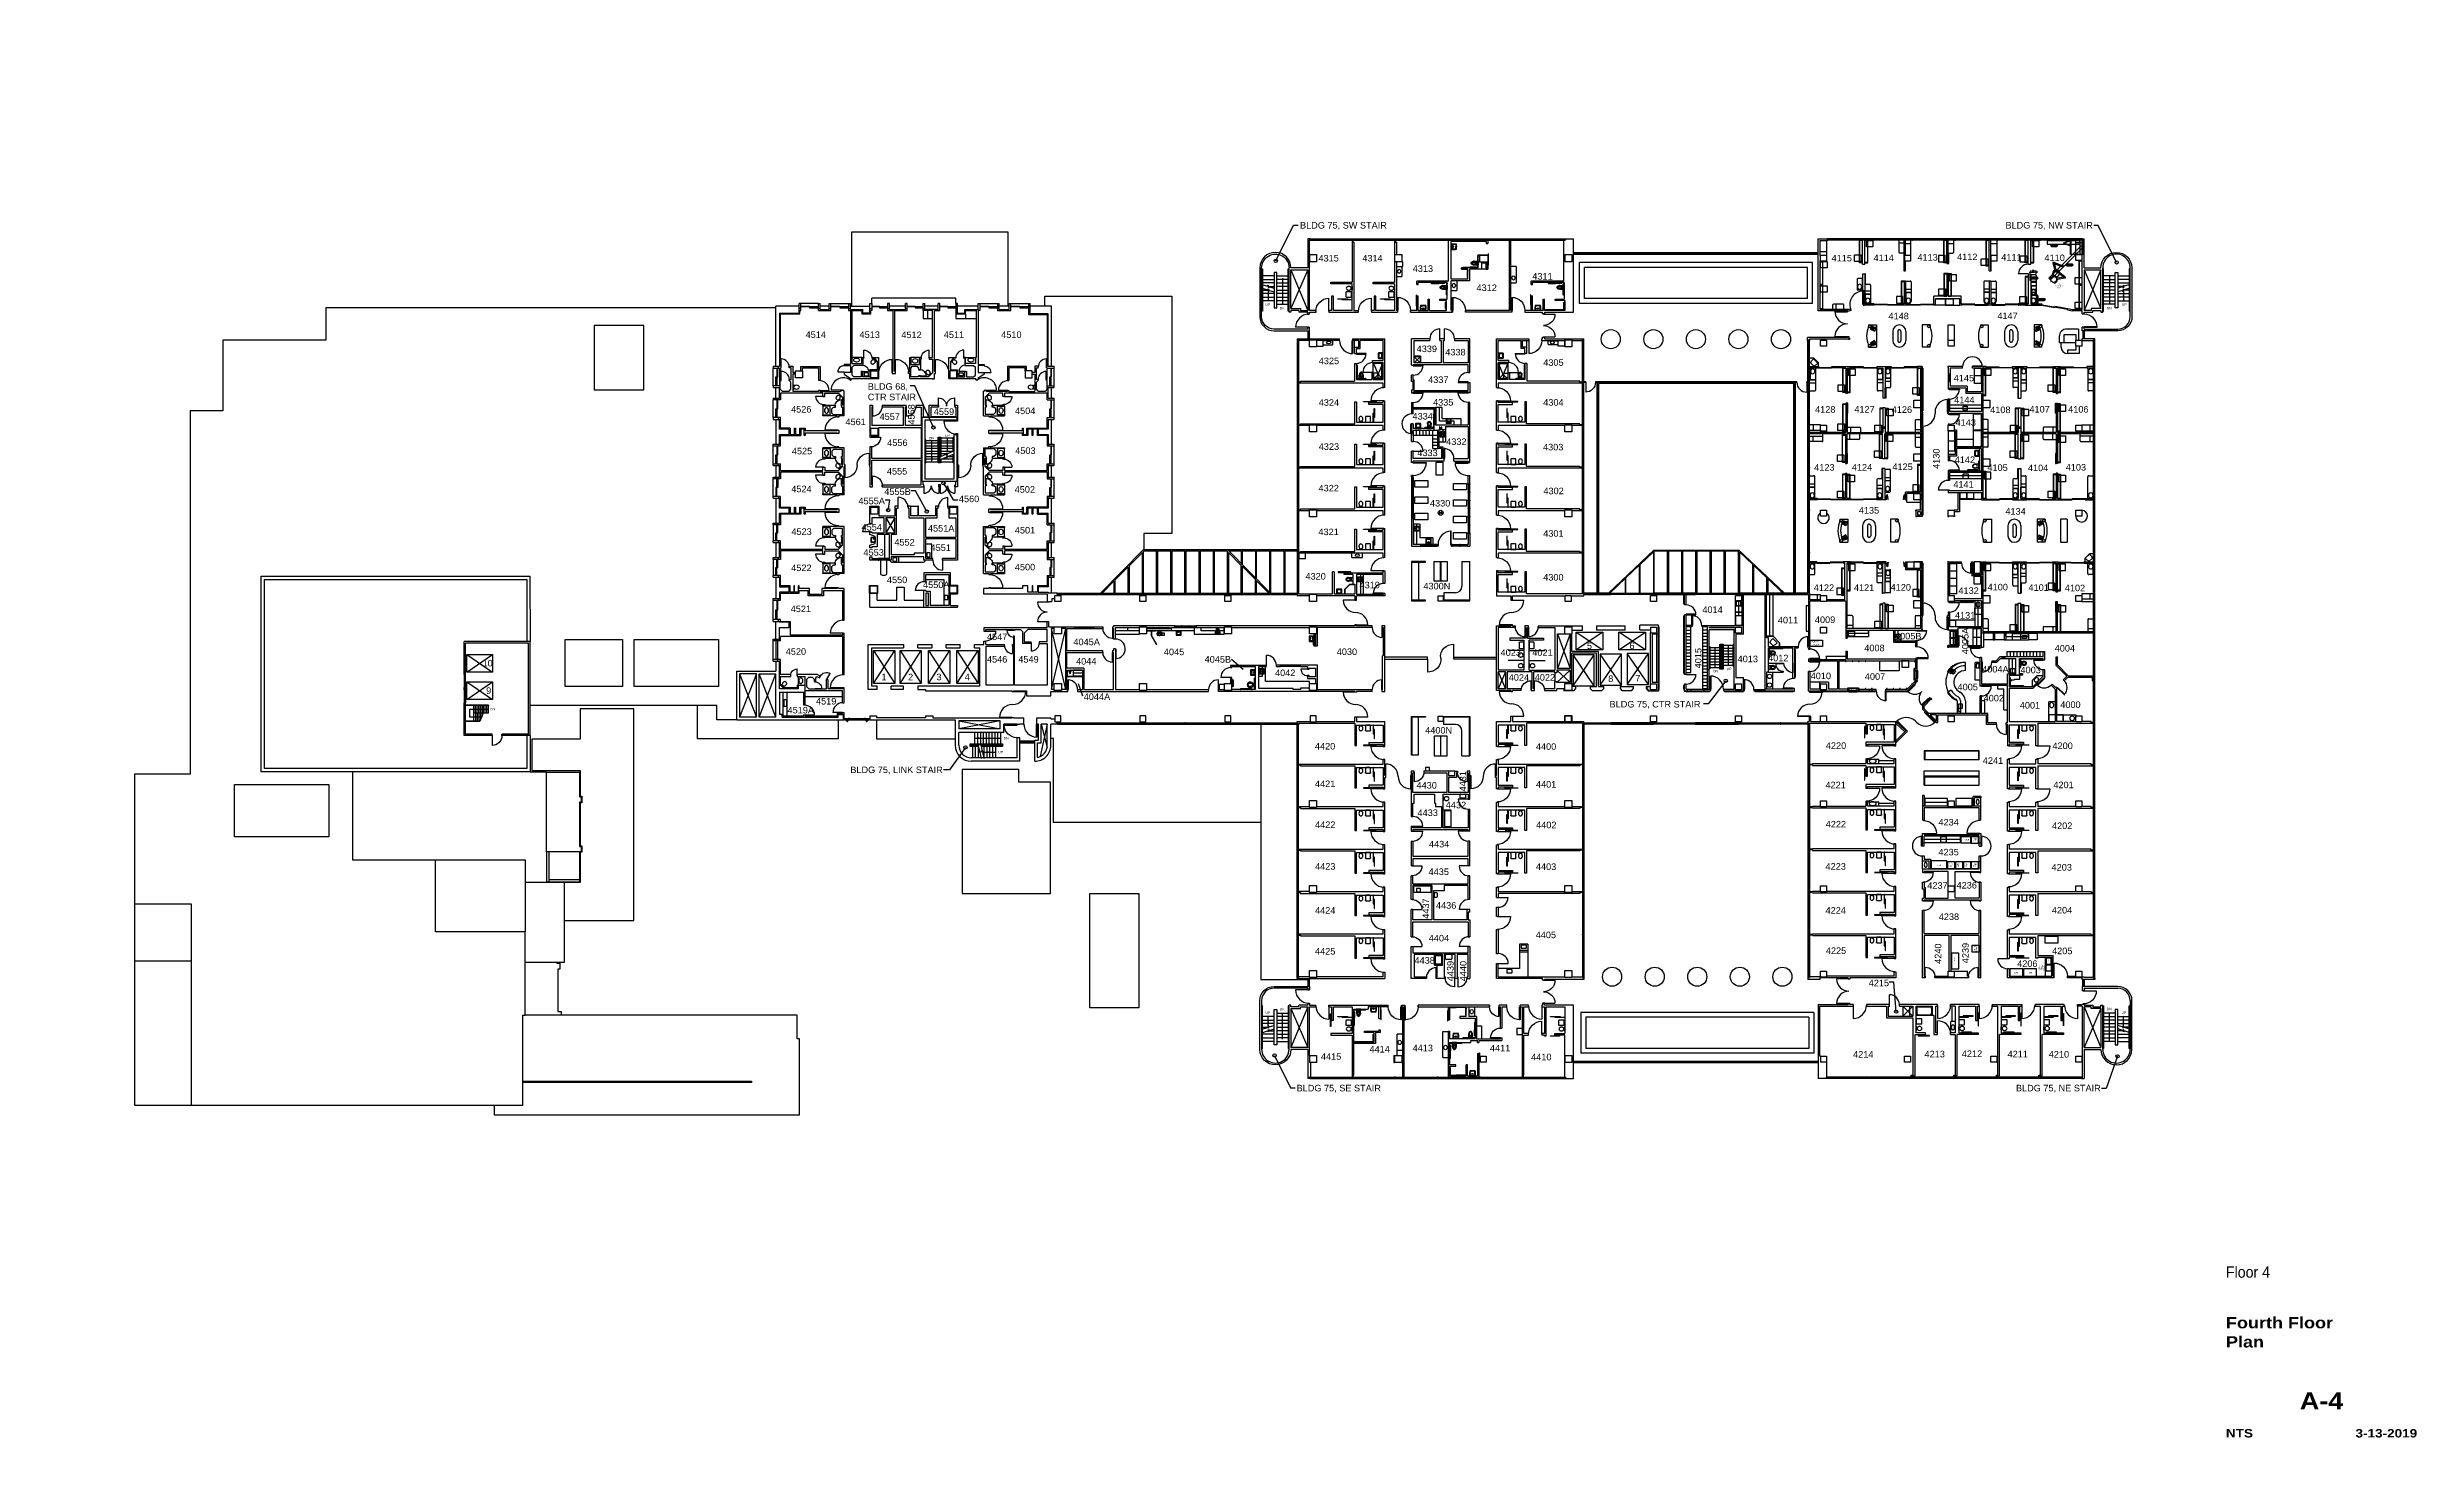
# Paper-space layout '30x42' of a CAD drawing. Extents: x 1.8 to 41.2, y 1.6 to 24.8.
# The model-space entities are those that its viewports show. They can reach past a viewport. Long polylines and large blocks are cut down to what shows.
import ezdxf
from ezdxf.enums import TextEntityAlignment as Align

# ---------------------------------------------------------------- set-up
doc = ezdxf.new("R2010")
doc.units = 0
doc.header["$LTSCALE"] = 96
doc.header["$MEASUREMENT"] = 0
for name, pattern in [('HIDDEN', [0.375, 0.25, -0.125]), ('HIDDEN2', [0.1875, 0.125, -0.0625]), ('HIDDEN4', [0.09375, 0.0625, -0.03125])]:
    doc.linetypes.add(name, pattern=pattern)
doc.layers.get('0').update_dxf_attribs({"linetype": 'CONTINUOUS'})
doc.layers.get('DEFPOINTS').update_dxf_attribs({"color": 240, "linetype": 'CONTINUOUS'})
for name, color, linetype in [('A-ANNO-TEXT', 4, 'CONTINUOUS'), ('A-ANNO-TEXT-STAIR', 4, 'CONTINUOUS'), ('A-ANNO-TX192', 4, 'CONTINUOUS'), ('A-COLS', 5, 'CONTINUOUS'), ('A-DOOR', 2, 'CONTINUOUS'), ('A-DOOR-NEW', 2, 'CONTINUOUS'), ('A-FLOR-CASE', 3, 'CONTINUOUS'), ('A-FLOR-CASE-UPPR', 3, 'HIDDEN2'), ('A-FLOR-EVTR', 2, 'CONTINUOUS'), ('A-FLOR-HRAL', 1, 'CONTINUOUS'), ('A-FLOR-PFIX', 2, 'CONTINUOUS'), ('A-FLOR-STRS', 2, 'CONTINUOUS'), ('A-FLOR-TPTN', 1, 'CONTINUOUS'), ('A-FURN', 3, 'CONTINUOUS'), ('A-GLAZ', 2, 'CONTINUOUS'), ('A-GLAZ-SILL', 1, 'CONTINUOUS'), ('A-GLAZ-VENT', 2, 'HIDDEN2'), ('A-ROOF-LEVL-FINE', 1, 'CONTINUOUS'), ('A-ROOF-LEVL-MED', 2, 'CONTINUOUS'), ('A-ROOF-LEVL-THICK', 3, 'CONTINUOUS'), ('A-SHFT', 1, 'CONTINUOUS'), ('A-WALL-EXST', 43, 'CONTINUOUS'), ('A-WALL-FULL', 6, 'CONTINUOUS'), ('A-Wall-NEW', 4, 'CONTINUOUS'), ('A-WALL-PRHT', 3, 'CONTINUOUS'), ('L-PLNT', 4, 'CONTINUOUS'), ('T-TTLBLK-5', 5, 'CONTINUOUS'), ('X-EQPM', 2, 'CONTINUOUS')]:
    doc.layers.add(name, color=color, linetype=linetype)
doc.layers.get('DEFPOINTS').freeze()
doc.styles.add('A1', font='ARCHQUIK.SHX')
doc.styles.add('A2', font='ARCHITXT.SHX', dxfattribs={"width": 0.9})
doc.styles.add('A3', font='ARCHTITL.SHX')
doc.styles.add('ARIAL', font='arial.ttf')
doc.styles.add('Arial90', font='arial.ttf', dxfattribs={"width": 0.9})
doc.styles.add('ArialBlack', font='')
doc.styles.add('AT', font='ARCHITXT.SHX', dxfattribs={"width": 0.9})
doc.styles.add('SIMPLEX', font='SIMPLEX', dxfattribs={"height": 9})
doc.styles.get("Standard").update_dxf_attribs({"font": 'SIMPLEX'})
doc.styles.get('ArialBlack').set_extended_font_data('Arial Black')
doc.dimstyles.new('DIM-96', dxfattribs={"dimscale": 96, "dimtxt": 0.18, "dimasz": 0.18, "dimexe": 0.18, "dimexo": 0.0625, "dimgap": 0.09, "dimtad": 0, "dimtih": 1, "dimtoh": 1, "dimdec": 4, "dimzin": 0, "dimdsep": 46, "dimlunit": 4, "dimtxsty": 'Standard', "dimcen": 0.09, "dimadec": 0, "dimazin": 0, "dimtfac": 1, "dimtdec": 4, "dimtofl": 0, "dimtmove": 2, "dimatfit": 3, "dimfxl": 1, "dimtolj": 1, "dimtzin": 0, "dimarcsym": 0})
doc.dimstyles.new('DIM1-4', dxfattribs={"dimscale": 48, "dimtxt": 0.09375, "dimasz": 0.125, "dimexe": 0.125, "dimexo": 0.09375, "dimgap": 0.046875, "dimtad": 1, "dimdec": 4, "dimzin": 7, "dimdsep": 46, "dimlunit": 4, "dimtxsty": 'Standard', "dimblk": 'TICK', "dimcen": 2.25, "dimdle": 1.5, "dimadec": 0, "dimazin": 0, "dimtfac": 1, "dimtdec": 4, "dimtix": 1, "dimtofl": 0, "dimtmove": 2, "dimatfit": 3, "dimldrblk": 'TICK', "dimfxl": 1, "dimtolj": 1, "dimtzin": 0, "dimarcsym": 0})
pattern_1 = [(45, (4631.5055, 3167.673), (-4.0065, 4.0065), []), (135, (4631.5055, 3167.673), (-4.0065, -4.0065), [])]

psp = doc.layouts.new('30x42')

msp = doc.modelspace()

# ---------------------------------------------------------------- texts
at = {"layer": 'A-ANNO-TEXT', "style": 'ARIAL'}
for s, p in [('DN', (6125.70535, 3150.25512)), ('UP', (6175.69199, 3158.76782))]:
    msp.add_text(s, height=9, dxfattribs=at).set_placement(p)
at = {"layer": 'A-ANNO-TEXT', "char_height": 9, "style": 'ARIAL'}
for s, insert, width, attachment_point in [('UP', (4493.34387, 4504.41839), 30.515958, 2), ('DN', (4546.14927, 4491.08812), 29.0609016, 2), ('DN', (7578.31891, 4490.83952), 30.5, 2), ('UP', (7633.78465, 4504.26269), 30.5, 2), ('DN', (3259.875, 4005.26312), 47.75, 8), ('UP', (3318.375, 4013.91444), 47.75, 8), ('DN', (1651.47333, 3015.42249), 29.0625, 5), ('DN', (3533.39015, 2904.72877), 29.0609016, 8), ('UP', (3513.498, 2853.23147), 30.515958, 8), ('DN', (4546.14927, 1910.91188), 29.0609016, 8), ('DN', (7578.31891, 1911.16048), 30.5, 8), ('UP', (4493.34387, 1897.58161), 30.515958, 8), ('UP', (7632.65613, 1897.58161), 30.515958, 8)]:
    msp.add_mtext(s, dxfattribs=dict(at, insert=insert, width=width, attachment_point=attachment_point))
at = {"layer": 'A-ANNO-TEXT-STAIR', "style": 'ARIAL'}
for s, p in [('BLDG 75, SW STAIR', (4611.24397, 4778.56017)), ('BLDG 75, NW STAIR', (7198.23964, 4778.56017)), ('CTR STAIR', (3026.17843, 4148.76622)), ('BLDG 68, ', (3026.17843, 4187.23721)), ('5', (5663.34046, 3236.01674)), ('6', (5819.34046, 3236.01674)), ('10', (1613.49169, 3172.26588)), ('1', (3076.34046, 3121.796)), ('2', (3173.84046, 3121.796)), ('3', (3277.84046, 3121.796)), ('4', (3381.84046, 3121.796)), ('8', (5741.34046, 3115.296)), ('7', (5840.84046, 3117.296)), ('9', (1626.65105, 3071.37404)), ('BLDG 75, CTR STAIR', (5746.35004, 3021.82327)), ('BLDG 75, LINK STAIR', (2962.1074, 2781.08403)), ('BLDG 75, SE STAIR', (4598.65036, 1613.69133)), ('BLDG 75, NE STAIR', (7236.5197, 1613.69133))]:
    msp.add_text(s, height=24, dxfattribs=at).set_placement(p)
at = {"layer": 'A-ANNO-TX192', "style": 'ARIAL'}
for s, p in [('4315', (4678.96892, 4657.85428)), ('4314', (4839.66694, 4657.85428)), ('4313', (5024.59498, 4619.72738)), ('4311', (5463.01687, 4591.39107)), ('4115', (6560.62496, 4658.18221)), ('4114', (6714.63741, 4659.36)), ('4113', (6875.24369, 4661.0071)), ('4112', (7020.77976, 4662.65417)), ('4111', (7182.68156, 4661.0071)), ('4110', (7341.40535, 4659.24266)), ('4312', (5258.52199, 4549.41175)), ('4148', (6769.15755, 4445.52194)), ('4147', (7168.50308, 4446.3407)), ('4514', (2798.15915, 4377.4134)), ('4513', (2995.99556, 4377.4134)), ('4512', (3149.25886, 4376.7739)), ('4511', (3304.92102, 4377.30872)), ('4510', (3515.49688, 4377.20405)), ('4339', (5038.94207, 4325.39792)), ('4325', (4679.97276, 4281.14189)), ('4338', (5143.91687, 4313.21474)), ('4305', (5503.21139, 4275.23219)), ('4337', (5080.99651, 4212.18473)), ('4145', (7008.55377, 4217.98354)), ('4526', (2744.89504, 4103.65067)), ('4557', (3069.44862, 4076.68548)), ('4559', (3268.21501, 4094.96151)), ('4504', (3566.03884, 4097.95963)), ('4324', (4679.82992, 4128.44128)), ('4334', (5023.76528, 4078.13263)), ('4335', (5098.94858, 4129.21426)), ('4304', (5503.12207, 4128.85811)), ('4128', (6500.10392, 4103.21137)), ('4127', (6644.00416, 4103.52247)), ('4126', (6781.10596, 4102.62282)), ('4144', (7010.18921, 4137.76954)), ('4108', (7142.13112, 4101.60513)), ('4107', (7285.97128, 4103.74435)), ('4106', (7428.06322, 4103.49567)), ('4561', (2944.31347, 4057.56601)), ('4556', (3097.47541, 3981.02334)), ('4332', (5147.2609, 3984.80326)), ('4143', (7015.37528, 4055.07253)), ('4525', (2747.77076, 3950.27802)), ('4503', (3566.85513, 3951.77921)), ('4323', (4679.82992, 3966.79104)), ('4333', (5041.34054, 3943.85168)), ('4303', (5502.3703, 3964.87267)), ('4123', (6496.80699, 3890.48875)), ('4124', (6634.68379, 3890.63133)), ('4125', (6783.56944, 3892.79603)), ('4142', (7011.99698, 3918.45864)), ('4105', (7131.98897, 3889.57138)), ('4104', (7280.60822, 3888.70652)), ('4103', (7419.12062, 3890.9079)), ('4524', (2745.70557, 3811.30743)), ('4555', (3096.3233, 3876.25739)), ('4502', (3564.81389, 3809.71231)), ('4322', (4679.23009, 3814.37818)), ('4302', (5503.78453, 3804.12234)), ('4141', (7006.99482, 3827.98831)), ('4560', (3360.38968, 3774.90164)), ('4330', (5087.71618, 3759.0235)), ('4135', (6660.35143, 3732.94259)), ('4134', (7197.81458, 3729.1792)), ('4523', (2746.0547, 3654.85952)), ('4554', (3003.4372, 3670.99838)), ('4551A', (3246.84571, 3666.98429)), ('4501', (3565.42081, 3660.04682)), ('4321', (4678.92463, 3653.94013)), ('4301', (5503.12211, 3648.14679)), ('4553', (3010.39875, 3578.51485)), ('4552', (3123.60854, 3615.72386)), ('4551', (3256.35731, 3595.92349)), ('4522', (2745.47013, 3522.07409)), ('4550', (3096.42623, 3477.97204)), ('4550A', (3228.84799, 3459.97651)), ('4500', (3565.49329, 3524.71135)), ('4320', (4631.14805, 3491.06948)), ('4319', (4829.50277, 3458.99815)), ('4300N', (5063.63149, 3455.01876)), ('4300', (5503.12211, 3487.39648)), ('4100', (7132.60819, 3451.37997)), ('4521', (2743.53377, 3371.64834)), ('4014', (6086.64263, 3368.39744)), ('4122', (6495.15856, 3449.22559)), ('4121', (6642.46494, 3449.37119)), ('4120', (6777.02024, 3450.53039)), ('4132', (7025.6812, 3438.40728)), ('4101', (7282.63569, 3449.64595)), ('4102', (7415.72152, 3448.28663)), ('4011', (6363.52167, 3330.36279)), ('4009', (6499.38668, 3331.72364)), ('4131', (7012.97133, 3348.01397)), ('4520', (2725.27862, 3215.032)), ('4547', (3463.27409, 3268.94358)), ('4045A', (3780.31609, 3250.26277)), ('4045', (4111.93905, 3213.71048)), ('4030', (4745.9173, 3214.24966)), ('4023', (5346.6315, 3211.3003)), ('4021', (5463.0611, 3211.3003)), ('4012', (6327.59102, 3191.236)), ('4008', (6680.42405, 3228.03633)), ('4005B', (6793.15675, 3271.6097)), ('4004', (7378.73348, 3227.07807)), ('4546', (3463.27409, 3186.45036)), ('4549', (3578.16802, 3186.36272)), ('4044', (3790.03977, 3179.15891)), ('4045B', (4261.45137, 3186.34608)), ('4042', (4519.65877, 3136.96041)), ('4024', (5376.54575, 3119.95559)), ('4022', (5472.03622, 3120.17171)), ('4013', (6215.91242, 3187.91646)), ('4010', (6483.85401, 3125.68276)), ('4007', (6682.51702, 3123.50568)), ('4004A', (7112.76709, 3150.23099)), ('4003', (7253.2779, 3147.30449)), ('4519', (2836.3429, 3032.70928)), ('4044A', (3818.17414, 3049.29581)), ('4005', (7022.40819, 3084.87724)), ('4002', (7118.09191, 3044.04456)), ('4001', (7250.70777, 3017.81276)), ('4000', (7399.14031, 3020.07632)), ('4519A', (2731.95026, 2999.95854)), ('4420', (4665.84864, 2867.66304)), ('4400N', (5070.23737, 2926.14032)), ('4400', (5476.23988, 2866.52583)), ('4220', (6539.57185, 2869.94636)), ('4200', (7370.48928, 2869.32426)), ('4241', (7115.13835, 2815.03292)), ('4421', (4666.09621, 2729.85242)), ('4430', (5038.38863, 2724.19333)), ('4401', (5476.39284, 2727.91067)), ('4221', (6538.16084, 2725.52453)), ('4201', (7373.78614, 2725.76958)), ('4433', (5042.18572, 2623.76406)), ('4432', (5145.73775, 2652.05751)), ('4234', (6952.47038, 2588.95298)), ('4422', (4666.34566, 2579.70904)), ('4434', (5084.09664, 2508.54052)), ('4402', (5477.05062, 2578.87262)), ('4222', (6539.04658, 2581.68167)), ('4202', (7368.84079, 2575.9311)), ('4423', (4666.58235, 2426.91122)), ('4403', (5476.23614, 2425.85922)), ('4223', (6538.37322, 2426.85538)), ('4235', (6952.47038, 2479.18646)), ('4203', (7367.19235, 2423.48511)), ('4435', (5082.72728, 2407.25712)), ('4237', (6911.38176, 2356.78071)), ('4236', (7018.84623, 2357.7228)), ('4424', (4666.4149, 2265.52052)), ('4436', (5109.7467, 2283.77375)), ('4224', (6538.47941, 2265.44076)), ('4238', (6953.56135, 2242.26647)), ('4204', (7368.36115, 2266.13749)), ('4404', (5083.3993, 2163.5852)), ('4405', (5475.46765, 2175.66637)), ('4425', (4666.19462, 2115.50518)), ('4438', (5031.04824, 2082.07638)), ('4225', (6539.55675, 2117.68841)), ('4206', (7241.11917, 2070.10071)), ('4205', (7369.04449, 2116.83575)), ('4415', (4687.98481, 1729.62153)), ('4414', (4865.98831, 1756.18225)), ('4413', (5024.10833, 1760.69948)), ('4411', (5307.70039, 1760.2028)), ('4410', (5458.78433, 1727.52803)), ('4214', (6639.38272, 1737.27246)), ('4213', (6901.35457, 1738.42192)), ('4212', (7038.14776, 1739.71136)), ('4211', (7205.913, 1738.42192)), ('4210', (7356.9017, 1737.52087))]:
    msp.add_text(s, height=24, dxfattribs=at).set_placement(p)
for s, p in [('4558', (3198.17715, 4059.59154)), ('4130', (6956.52817, 3897.00228)), ('4005A', (7062.56858, 3217.14825)), ('4015', (6083.39457, 3165.30335)), ('4431', (5220.42432, 2713.89348)), ('4437', (5084.4981, 2246.82139)), ('4439', (5174.72328, 2017.7368)), ('4440', (5221.65877, 2017.59811)), ('4240', (6963.12493, 2081.49865)), ('4239', (7063.45743, 2083.73471))]:
    msp.add_text(s, height=24, rotation=90, dxfattribs=at).set_placement(p)
for s, p in [('4555B', (3183.77166, 3801.49531)), ('4555A', (3088.87362, 3767.2756)), ('4215', (6771.14839, 1999.24989))]:
    msp.add_text(s, height=24, dxfattribs=at).set_placement(p, align=Align.RIGHT)
at = {"layer": 'X-EQPM', "style": 'A2', "width": 0.9}
for s, p in [('TRANSPORT', (6485.2481, 3260.19204)), ('INCUBATOR', (6485.2481, 3249.54722)), ('SUREMED', (7039.6328, 2535.00992)), ('OMNI', (7078.43345, 2536.80914)), ('CELL', (7078.43345, 2530.30914)), ('LINEN', (6946.61382, 2440.75992)), ('OMNI', (6991.43345, 2444.55914)), ('CELL', (6991.43345, 2438.05914)), ('OMNI', (7020.43345, 2444.55914)), ('CELL', (7020.43345, 2438.05914)), ('OMNI', (7049.43345, 2444.55914)), ('CELL', (7049.43345, 2438.05914)), ('OMNI', (7078.43345, 2444.55914)), ('CELL', (7078.43345, 2438.05914))]:
    msp.add_text(s, height=4.5, dxfattribs=at).set_placement(p)
at = {"layer": 'X-EQPM', "style": 'A3'}
for s, p in [('LINEN', (7011.1576, 2095.49787)), ('BLANKET', (7085.2821, 2136.75)), ('WARMER', (7092.73037, 2136.75))]:
    msp.add_text(s, height=4.5, rotation=90, dxfattribs=at).set_placement(p, align=Align.MIDDLE)
at = {"layer": 'X-EQPM', "style": 'A2', "width": 0.9}
msp.add_text('SINK', height=4.5, rotation=270, dxfattribs=at).set_placement((7353.93501, 2099.86491))
at = {"layer": 'X-EQPM', "style": 'A3'}
for p in [(7238.25, 2049.25), (7288.25, 2049.25)]:
    msp.add_text('TRASH', height=4.5, dxfattribs=at).set_placement(p, align=Align.MIDDLE)
at = {"layer": 'X-EQPM', "style": 'A1'}
for s, p in [('COUNTER', (7343.39193, 2063.93296)), ('REFRIG.', (7343.39193, 2056.48469)), ('UNDER', (7343.39193, 2071.38124))]:
    msp.add_text(s, height=4.5, dxfattribs=at).set_placement(p, align=Align.RIGHT)

# ---------------------------------------------------------------- blocks, each defined once
blk = doc.blocks.new('sheettext_30x42_base')
at = {"style": 'Arial90', "width": 0.9}
blk.add_attdef('FLOOR', text='', height=0.188, dxfattribs=at).set_placement((0, 3.227), align=Align.TOP_LEFT)
at = {"color": 8, "style": 'ArialBlack'}
for tag, p, height in [('TITLE_1', (0, 2.195), 0.188), ('TITLE_2', (0, 1.876), 0.188), ('SCALE', (0, 0.375), 0.141)]:
    blk.add_attdef(tag, p, '', height=height, dxfattribs=at)
blk.add_attdef('DWG#', text='', height=0.281, dxfattribs=at).set_placement((1.594, 1.126), align=Align.TOP_CENTER)
blk.add_attdef('DATE', text='', height=0.141, dxfattribs=at).set_placement((3.188, 0.375), align=Align.RIGHT)
blk = doc.blocks.new('SINK', base_point=(7666.5, 954))
for p, q in [((7659, 952.5), (7659, 943.5)), ((7672.5, 954), (7660.5, 954)), ((7660.5, 942), (7672.5, 942)), ((7674, 943.5), (7674, 952.5))]:
    blk.add_line(p, q)
for centre, start, end in [((7660.5, 952.5), 90, 180), ((7660.5, 943.5), 180, 270), ((7672.5, 952.5), 0, 90), ((7672.5, 943.5), 270, 0)]:
    blk.add_arc(centre, 1.5, start, end)
blk = doc.blocks.new('LAV2')
for p, q in [((0, 0), (0, 24)), ((0, 24), (19, 24)), ((19, 0), (0, 0)), ((3, 3), (3, 21)), ((5, 23), (19, 23)), ((19, 1), (5, 1)), ((21, 21), (21, 3)), ((22, 21), (22, 3))]:
    blk.add_line(p, q)
for centre, radius, start, end in [((5, 21), 2, 90, 180), ((5, 3), 2, 180, 270), ((19, 21), 3, 360, 90), ((19, 21), 2, 360, 90), ((19, 3), 3, 270, 0), ((19, 3), 2, 270, 360)]:
    blk.add_arc(centre, radius, start, end)
blk = doc.blocks.new('EQUIPTAG')
blk.add_lwpolyline([(9.9, -3.3), (13.2, 0), (9.9, 3.3), (-9.9, 3.3), (-13.2, 0), (-9.9, -3.3)], close=True)
at = {"style": 'SIMPLEX'}
blk.add_attdef('MK-EQ', text='', height=4, dxfattribs=at).set_placement((0, 0), align=Align.MIDDLE)
blk = doc.blocks.new('TICK')
at = {"linetype": 'Continuous'}
blk.add_line((0.99, 0), (-0.99, 0), dxfattribs=at)
at = {"color": 11}
blk.add_line((-0.22, -0.22), (0.22, 0.22), dxfattribs=at)
blk = doc.blocks.new('*D22')
at = {"layer": 'X-EQPM', "color": 0, "lineweight": -2, "transparency": 16777216}
for p, q in [((7291, 4616.5), (7291, 4625)), ((7297, 4619), (7305, 4619)), ((7311, 4611.5), (7311, 4625))]:
    blk.add_line(p, q, dxfattribs=at)
at = {"layer": 'X-EQPM', "color": 0, "lineweight": -2, "transparency": 16777216, "xscale": 6, "yscale": 6, "zscale": 6, "rotation": 180}
blk.add_blockref('TICK', (7291, 4619), dxfattribs=at)
at = {"layer": 'X-EQPM', "color": 0, "lineweight": -2, "transparency": 16777216, "xscale": 6, "yscale": 6, "zscale": 6}
blk.add_blockref('TICK', (7311, 4619), dxfattribs=at)
at = {"layer": 'X-EQPM', "color": 0, "transparency": 16777216, "insert": (7301, 4623.9), "char_height": 4.5, "attachment_point": 5}
blk.add_mtext('\\A1;20"', dxfattribs=at)
blk = doc.blocks.new('RM-NAME')
at = {"style": 'AT', "width": 0.9}
for tag, p in [('ROOMNAME', (0, 0)), ('RMNUM', (0, 13)), ('ROOMNAME', (0, -13)), ('DEPT.', (0, -26))]:
    blk.add_attdef(tag, text='', height=9, dxfattribs=at).set_placement(p, align=Align.CENTER)
blk = doc.blocks.new('DRINK FTN')
for p, q in [((-8.75, 0), (8.75, 0)), ((-9.5, -14.25), (-9.5, -0.75)), ((8.75, -15), (-8.75, -15)), ((-8.5, -12.25), (-8.5, -4.75)), ((-7.75, -4), (-6.25, -4)), ((7.75, -13), (-7.75, -13)), ((-5.5, -3.25), (-5.5, -1.75)), ((-4.75, -1), (7.75, -1)), ((1, -15), (1, -15)), ((8.5, -1.75), (8.5, -12.25)), ((9.5, -0.75), (9.5, -14.25))]:
    blk.add_line(p, q)
for centre, radius in [((-7.5, -2), 1.38), ((-7.5, -2), 0.789), ((4.5, -10), 1.56)]:
    blk.add_circle(centre, radius)
for centre, start, end in [((-8.75, -0.75), 90, 180), ((-8.75, -14.25), 180, 270), ((-7.75, -4.75), 90, 180), ((-7.75, -12.25), 180, 270), ((-6.25, -3.25), 270, 0), ((-4.75, -1.75), 90, 180), ((7.75, -1.75), 0, 90), ((7.75, -12.25), 270, 0), ((8.75, -0.75), 0, 90), ((8.75, -14.25), 270, 0)]:
    blk.add_arc(centre, 0.75, start, end)
for p in [(3.5, -10), (4, -9), (4, -11), (5, -9), (5, -11), (5.5, -10)]:
    blk.add_point(p)
blk = doc.blocks.new('dr-32')
blk.add_line((0, 0), (0, 32.1))
blk.add_arc((-0.1, 0), 32.1, 0.06887, 89.83373)
blk = doc.blocks.new('dr-36')
blk.add_line((0, 0), (0, 36.1))
blk.add_arc((-0.1, 0), 36.1, 0.06887, 89.83373)
blk = doc.blocks.new('SHOWERHEAD')
for p, q in [((1.9, 0.5), (0, 0.5)), ((1.9, -0.5), (0, -0.5))]:
    blk.add_line(p, q)
at = {"flags": 128}
blk.add_lwpolyline([(1, 0), (4, -1.7), (4, 1.7)], close=True, dxfattribs=at)
blk = doc.blocks.new('TOILET1')
for p, q in [((6.5, -1.5), (6.5, 0)), ((8, -1.5), (8, 0)), ((1.5, -4.5), (1.5, -33)), ((3, -4.5), (3, -33)), ((51, -1.5), (4.5, -1.5)), ((51, -3), (4.5, -3))]:
    blk.add_line(p, q)
at = {"linetype": 'Continuous'}
for p, q in [((21.1, -20.5), (21.1, -20.5)), ((23.8, -21.6), (23.8, -21.6))]:
    blk.add_line(p, q, dxfattribs=at)
for points in [[(16.4, -24.9, -0.022673), (14.9, -25), (0, -25), (0, -21), (0, -18), (0, -15), (0, -11), (14.9, -11)], [(16.2, -24.9, -0.074934), (12.6, -24.4, -0.085426), (9.7, -22.9, -0.066386), (8.3, -21.6), (6.7, -21.6), (6.7, -14.6), (8.3, -14.6, -0.066386), (9.7, -13.2, -0.085426), (12.6, -11.7, -0.111314), (18, -11.3)], [(23.7, -14, -0.562484), (23.5, -14.8), (21.3, -15.6, -0.238976), (20.9, -15.5, 0.08035), (19, -14.6, 0.074934), (16.2, -14.2, 0.074934), (13.4, -14.6, 0.085426), (11.5, -15.6, 0.066386), (10.6, -16.4, 0.330534), (10.6, -19.7, 0.066386), (11.5, -20.5, 0.085426), (13.4, -21.5, 0.074934), (16.2, -21.9, 0.074934), (19, -21.5, 0.08035), (20.9, -20.6, -0.238976), (21.3, -20.5), (23.5, -21.3, -0.549653), (23.7, -22.1)], [(25.8, -18, 0.143932), (25, -15.5, 0.107177), (22.6, -13.1, 0.077997), (19.2, -11.6, 0.065232), (14.9, -11)], [(22.7, -21, 0.063273), (23.8, -19.7, 0.143932), (24.2, -18)], [(24.2, -18, 0.143932), (23.8, -16.3, 0.059203), (22.8, -15.1)], [(23.7, -22, 0.06085), (25, -20.5, 0.143932), (25.8, -18)]]:
    blk.add_lwpolyline(points, format="xyb", dxfattribs=at)
for centre, radius, start, end in [((51, 0), 1.5, 270, 0), ((51, 0), 3, 270, 0), ((0, -33), 1.5, 270, 0), ((0, -33), 3, 270, 0), ((4.5, -4.5), 3, 90, 180), ((4.5, -4.5), 1.5, 90, 180)]:
    blk.add_arc(centre, radius, start, end)
for centre, radius, start, end in [((16.2, -12.6), 12.4, 270, 287.14164), ((17, -15.3), 9.56, 287.14164, 306.67248), ((18.3, -17), 7.43, 306.67248, 316.57416)]:
    blk.add_arc(centre, radius, start, end, dxfattribs=at)
blk = doc.blocks.new('LAV')
for p, q in [((-18, -10), (-18, -26)), ((0, -8), (-16, -8)), ((-16, -28), (0, -28)), ((-15.5, -11.5), (-15.5, -24.5)), ((-5.5, -10.5), (-14.5, -10.5)), ((-14.5, -25.5), (-5.5, -25.5)), ((-4.5, -24.5), (-4.5, -11.5)), ((0, -28), (0, -8))]:
    blk.add_line(p, q)
for centre, radius, start, end in [((-16, -10), 2, 90, 180), ((-16, -26), 2, 180, 270), ((-14.5, -11.5), 1, 90, 180), ((-14.5, -24.5), 1, 180, 270), ((-5.5, -11.5), 1, 0, 90), ((-5.5, -24.5), 1, 270, 0)]:
    blk.add_arc(centre, radius, start, end)
blk = doc.blocks.new('SINK4')
at = {"linetype": 'Continuous'}
for points in [[(20.1, 0), (20.1, 20), (0, 20), (0, 0)], [(20.1, 1), (0, 1)], [(20.1, 0), (0, 0)]]:
    blk.add_lwpolyline(points, dxfattribs=at)
blk.add_lwpolyline([(4, 4), (16.1, 4, 0.414214), (18.1, 6), (18.1, 16, 0.414214), (16.1, 18), (4, 18, 0.414214), (2, 16), (2, 6, 0.414214)], format="xyb", close=True, dxfattribs=at)
for radius in [0.625, 0.5]:
    blk.add_circle((9.9, 6.9), radius)
blk = doc.blocks.new('A$C16D76BF6')
blk.add_lwpolyline([(36, 36), (0, 36), (0, 34), (36, 34)], close=True)
blk.add_arc((0, 36), 36, 270, 0)
blk = doc.blocks.new('A$C28ED7DE1')
blk.add_lwpolyline([(32.6, 0), (32.6, 36), (34.6, 36), (34.6, 0)], close=True)
blk.add_arc((35.9, 35.9), 36.1, 92.1071, 264.70955)
blk = doc.blocks.new('48-dr')
blk.add_lwpolyline([(0, 48), (2, 48), (2, 0), (0, 0)], close=True)
blk.add_arc((-0.1, 0), 48.1, 0.04232, 87.52103)
blk = doc.blocks.new('dr-48')
blk.add_line((0, 0), (0, 48))
blk.add_arc((-0.1, 0), 48.1, 0.04232, 89.90518)
blk = doc.blocks.new('endglaz')
blk.add_line((0, -4), (154, -4))
blk.add_lwpolyline([(156, -5), (156, 0), (154, 0), (154, -5)], close=True)
at = {"layer": 'A-GLAZ-SILL'}
for p, q in [((0, 0), (154, 0)), ((0, -5), (154, -5))]:
    blk.add_line(p, q, dxfattribs=at)
blk = doc.blocks.new('TRA_GrabBar_42-flat-1')
for points in [[(-22.5, 0), (-22.5, -0.5), (-22.25, -0.75), (-19.75, -0.75), (-19.5, -0.5), (-19.5, 0)], [(28.5, 0), (28.5, -0.5), (28.25, -0.75), (25.75, -0.75), (25.5, -0.5), (25.5, 0)]]:
    blk.add_lwpolyline(points)
for points in [[(-21.75, -0.75), (-21.75, -1, 0.4142136), (-19.75, -3), (6, -3)], [(-20.25, -0.75), (-20.25, -1, 0.4142136), (-19.75, -1.5), (6, -1.5)], [(26.25, -0.75), (26.25, -1, -0.4142136), (25.75, -1.5), (6, -1.5)], [(27.75, -0.75), (27.75, -1, -0.4142136), (25.75, -3), (6, -3)]]:
    blk.add_lwpolyline(points, format="xyb")
blk = doc.blocks.new('*U28')
for p, q in [((0, 0), (0, -6)), ((48, 0), (48, -6))]:
    blk.add_line(p, q)
blk.add_lwpolyline([(0, 0), (0, 48), (1.75, 48), (1.75, 0)], close=True)
blk.add_arc((0, 0), 48, 0, 90)
blk = doc.blocks.new('*U27')
for p, q in [((0, 0), (0, -6)), ((-48, 0), (-48, -6))]:
    blk.add_line(p, q)
blk.add_lwpolyline([(0, 0), (0, 48), (-1.75, 48), (-1.75, 0)], close=True)
blk.add_arc((0, 0), 48, 90, 180)
blk = doc.blocks.new('*U29')
for p, q in [((0, 0), (0, -4)), ((-36, 0), (-36, -4))]:
    blk.add_line(p, q)
blk.add_lwpolyline([(0, 0), (0, 36), (-1.75, 36), (-1.75, 0)], close=True)
blk.add_arc((0, 0), 36, 90, 180)
blk = doc.blocks.new('*U31')
for p, q in [((0, 0), (0, -6)), ((-36, 0), (-36, -6))]:
    blk.add_line(p, q)
blk.add_lwpolyline([(0, 0), (0, 36), (-1.75, 36), (-1.75, 0)], close=True)
blk.add_arc((0, 0), 36, 90, 180)
blk = doc.blocks.new('*U36')
for p, q in [((0, 0), (0, 6)), ((48, 0), (48, 6))]:
    blk.add_line(p, q)
blk.add_lwpolyline([(0, 0), (0, -48), (1.75, -48), (1.75, 0)], close=True)
blk.add_arc((0, 0), 48, 270, 0)
blk = doc.blocks.new('*U37')
for p, q in [((0, 0), (0, 6)), ((48, 0), (48, 6))]:
    blk.add_line(p, q)
blk.add_lwpolyline([(0, 0), (0, -48), (1.75, -48), (1.75, 0)], close=True)
blk.add_arc((0, 0), 48, 270, 0)
blk = doc.blocks.new('I_PLUMB_WC_FLUSH - WALL_P')
for p, q in [((0, 7.9), (0, -7.9)), ((20.7, -2.5), (20.7, -2.5)), ((23.4, -3.6), (23.4, -3.6))]:
    blk.add_line(p, q)
for points in [[(15.8, -6.9, -0.074934), (12.1, -6.3, -0.085426), (9.3, -4.9, -0.066386), (7.9, -3.5), (6.3, -3.5), (6.3, 3.5), (7.9, 3.5, -0.066386), (9.3, 4.9, -0.085426), (12.1, 6.3, -0.111314), (17.6, 6.8)], [(23.3, 4, -0.562484), (23.1, 3.2), (20.9, 2.5, -0.238976), (20.4, 2.5, 0.08035), (18.6, 3.5, 0.074934), (15.8, 3.9, 0.074934), (13, 3.5, 0.085426), (11, 2.5, 0.066386), (10.2, 1.6, 0.330534), (10.2, -1.6, 0.066386), (11, -2.5, 0.085426), (13, -3.5, 0.074934), (15.8, -3.9, 0.074934), (18.6, -3.5, 0.08035), (20.4, -2.5, -0.238976), (20.9, -2.5), (23.1, -3.2, -0.549653), (23.3, -4)]]:
    blk.add_lwpolyline(points, format="xyb")
for centre, radius, start, end in [((-4.5, -220.8), 228.7, 84.97475, 88.86522), ((15.1, -6.9), 14, 48.3948, 88.55225), ((15.8, -5.5), 12.4, 72.85836, 90), ((16.6, -2.8), 9.56, 53.32752, 72.85836), ((17.9, -1.1), 7.43, 43.42584, 53.32752), ((15.3, -6.6), 12, 47.5091, 53.12083), ((21.4, 0), 3.07, 312.49041, 47.50959), ((21.3, 0), 4.72, 312.19376, 48.11148), ((-4.5, 220.8), 228.7, 271.13478, 275.02525), ((15.1, 6.9), 13.9, 271.50865, 311.82352), ((15.8, 5.5), 12.4, 270, 287.14164), ((16.6, 2.8), 9.56, 287.14164, 306.67248), ((17.9, 1.1), 7.43, 306.67248, 316.57416), ((15.3, 6.6), 12, 306.87917, 312.4909)]:
    blk.add_arc(centre, radius, start, end)
blk = doc.blocks.new('TRA_Lav2')
for p, q in [((-10.2, 0), (-10.2, -13.7)), ((-10.2, 0), (10.2, 0)), ((10.2, 0), (10.2, -13.7)), ((-9.5, -13.7), (-9.5, -4.4)), ((9.5, -13.7), (9.5, -4.4)), ((9.5, -13.7), (9.5, -4.4))]:
    blk.add_line(p, q)
for points in [[(0, -4.7, 0.096281), (-5.4, -5.7, 0.241749), (-8.3, -9.1, 0.139337), (-8.1, -15.2, 0.293749), (-6.4, -16.6, 0.028065), (0, -16.9)], [(0, -4.7, -0.096281), (5.4, -5.7, -0.241749), (8.3, -9.1, -0.139337), (8.1, -15.2, -0.293749), (6.4, -16.6, -0.028065), (0, -16.9)]]:
    blk.add_lwpolyline(points, format="xyb")
blk.add_circle((0, -8), 1.25)
for centre, radius, start, end in [((11.8, -13.7), 22.1, 180, 189.20254), ((-9, -17.1), 1, 189.20254, 267.53936), ((-3.1, -4.4), 6.41, 162.4135, 180), ((11.8, -13.7), 21.3, 180, 187.48217), ((-8.3, -16.3), 1, 187.48217, 267.70988), ((-7.3, -3), 2, 92.78842, 162.4135), ((0, 191.9), 210.1, 267.53936, 272.46064), ((0, 191.9), 209.4, 267.70988, 272.29012), ((-0.3, -147.5), 146.6, 87.00285, 92.78842), ((7.3, -3.1), 2, 17.22419, 87.00285), ((8.3, -16.3), 1, 272.29012, 352.51783), ((8.3, -16.3), 1, 272.29012, 352.51783), ((9, -17.1), 1, 272.46064, 350.79746), ((9, -17.1), 1, 272.46064, 350.79746), ((3.1, -4.4), 6.41, 0, 17.5865), ((3.1, -4.4), 6.41, 0, 17.22419), ((-11.8, -13.7), 21.3, 352.51783, 0), ((-11.8, -13.7), 21.3, 352.51783, 0), ((-11.8, -13.7), 22.1, 350.79746, 0), ((-11.8, -13.7), 22.1, 350.79746, 0)]:
    blk.add_arc(centre, radius, start, end)
blk = doc.blocks.new('TRA_GrabBar_36-flat-1')
for points in [[(-0.75, 18.75), (-1, 18.75, 0.4142136), (-3, 16.75), (-3, 0)], [(-0.75, -24.75), (-1, -24.75, -0.4142136), (-3, -22.75), (-3, 0)], [(-0.75, 17.25), (-1, 17.25, 0.4142136), (-1.5, 16.75), (-1.5, 0)], [(-0.75, -23.25), (-1, -23.25, -0.4142136), (-1.5, -22.75), (-1.5, 0)]]:
    blk.add_lwpolyline(points, format="xyb")
for points in [[(0, 19.5), (-0.5, 19.5), (-0.75, 19.25), (-0.75, 16.75), (-0.5, 16.5), (0, 16.5)], [(0, -25.5), (-0.5, -25.5), (-0.75, -25.25), (-0.75, -22.75), (-0.5, -22.5), (0, -22.5)]]:
    blk.add_lwpolyline(points)

# ---------------------------------------------------------------- dimensions: what is measured, and where the dimension line sits
at = {"layer": 'X-EQPM'}
dim = msp.add_linear_dim(base=(7311, 4619), p1=(7291, 4612), p2=(7311, 4607), text='20"', dimstyle='DIM1-4', dxfattribs=at)
dim.commit()
dim.dimension.update_dxf_attribs({"geometry": '*D22', "text_midpoint": (7301, 4623.92857)})

# ---------------------------------------------------------------- hatches: boundary and pattern name
at = {"layer": 'A-GLAZ-SILL', "lineweight": 9}
h = msp.add_hatch(dxfattribs=at)
h.set_pattern_fill('FP2_33', color=256, style=0, pattern_type=2)
h.set_pattern_definition(pattern_1)
h.paths.add_polyline_path([(4596.29167, 3176.1076), (4595.41667, 3176.1076), (4595.41667, 3174.3576), (4596.29167, 3174.3576)], flags=0)
h = msp.add_hatch(dxfattribs=at)
h.set_pattern_fill('FP2_33', color=256, style=0, pattern_type=2)
h.set_pattern_definition(pattern_1)
h.paths.add_polyline_path([(4619.95833, 3176.1076), (4619.08333, 3176.1076), (4619.08333, 3174.3576), (4619.95833, 3174.3576)], flags=0)

# ---------------------------------------------------------------- linework, layer by layer
at = {"layer": 'A-ANNO-TEXT', "linetype": 'Continuous'}
for points in [[(4470.88266, 4573.38226), (4492.00766, 4566.88226), (4494.65332, 4570.3801), (4495.09668, 4561.6199), (4497.74234, 4565.11774), (4516, 4559.5)], [(4470.88394, 4560.38641), (4493.12827, 4553.50674), (4495.77899, 4557.00076), (4496.20967, 4548.23992), (4498.86039, 4551.73393), (4516, 4546.43304)], [(7655.11734, 4573.38226), (7633.99234, 4566.88226), (7631.34668, 4570.3801), (7630.90332, 4561.6199), (7628.25766, 4565.11774), (7610, 4559.5)], [(7655.11606, 4560.38641), (7632.87173, 4553.50674), (7630.22101, 4557.00076), (7629.79033, 4548.23992), (7627.13961, 4551.73393), (7610, 4546.43304)], [(3291, 3940.71429), (3313.99256, 3950.56824), (3316.99471, 3947.37113), (3316.50529, 3956.12887), (3319.50744, 3952.93176), (3342.75, 3962.89286)], [(3291, 3930.65898), (3313.99256, 3940.51294), (3316.99471, 3937.31582), (3316.50529, 3946.07357), (3319.50744, 3942.87645), (3342.75, 3952.83755)], [(3430.30364, 2884.41806), (3435.55364, 2862.41806), (3431.89317, 2860.00242), (3440.60683, 2858.99758), (3436.94636, 2856.58194), (3442.19636, 2834.58194)], [(3440.80364, 2884.41806), (3446.05364, 2862.41806), (3442.39317, 2860.00242), (3451.10683, 2858.99758), (3447.44636, 2856.58194), (3452.69636, 2834.58194)], [(4470.88266, 1828.61774), (4492.00766, 1835.11774), (4494.65332, 1831.6199), (4495.09668, 1840.3801), (4497.74234, 1836.88226), (4516, 1842.5)], [(4470.88394, 1841.61359), (4493.12827, 1848.49326), (4495.77899, 1844.99924), (4496.20967, 1853.76008), (4498.86039, 1850.26607), (4516, 1855.56696)], [(7655.11606, 1841.61359), (7632.87173, 1848.49326), (7630.22101, 1844.99924), (7629.79033, 1853.76008), (7627.13961, 1850.26607), (7610, 1855.56696)], [(7655.11734, 1828.61774), (7633.99234, 1835.11774), (7631.34668, 1831.6199), (7630.90332, 1840.3801), (7628.25766, 1836.88226), (7610, 1842.5)]]:
    msp.add_lwpolyline(points, dxfattribs=at)
at = {"layer": 'A-ANNO-TEXT', "const_width": 3}
for points in [[(4494.875, 4515.5, 1), (4494.875, 4512.5, 1)], [(4546.875, 4504, 1), (4546.875, 4501, 1)], [(7579.125, 4501, -1), (7579.125, 4504)], [(7631.125, 4512.5, -1), (7631.125, 4515.5)], [(3262.875, 4000.5, 1), (3259.875, 4000.5)], [(3319.875, 4010.25, 1), (3316.875, 4010.25)], [(6134.375, 3167.25, 1), (6131.375, 3167.25)], [(6183.125, 3175.75, 1), (6180.125, 3175.75)], [(1635.47333, 3013.92249, -1), (1635.47333, 3016.92249, -1)], [(3514, 2909.5, 1), (3511, 2909.5)], [(3495.5, 2858, 1), (3492.5, 2858)], [(4494.875, 1886.5, -1), (4494.875, 1889.5, -1)], [(4546.875, 1898, -1), (4546.875, 1901, -1)], [(7579.125, 1901, 1), (7579.125, 1898)], [(7631.125, 1889.5, 1), (7631.125, 1886.5)]]:
    msp.add_lwpolyline(points, format="xyb", dxfattribs=at)
at = {"layer": 'A-ANNO-TX192'}
for p, q in [((4359.97013, 3199.17115), (4402.23172, 3162.03674)), ((3797.11119, 3110.18753), (3814.08565, 3064.02967))]:
    msp.add_line(p, q, dxfattribs=at)
at = {"layer": 'A-COLS'}
for p, q in [((4646, 4683), (4672, 4683)), ((4646, 4683), (4646, 4657)), ((4672, 4657), (4646, 4657)), ((4672, 4683), (4672, 4657)), ((4958, 4683), (4958, 4657)), ((4958, 4683), (4984, 4683)), ((4984, 4657), (4958, 4657)), ((4984, 4683), (4984, 4657)), ((5270, 4681.5), (5299.5, 4681.5)), ((5270, 4681.5), (5270, 4655.5)), ((5299.5, 4655.5), (5270, 4655.5)), ((5299.5, 4681.5), (5299.5, 4655.5)), ((5582, 4683), (5608, 4683)), ((5582, 4683), (5582, 4657)), ((5608, 4657), (5582, 4657)), ((5608, 4683), (5608, 4657)), ((6520, 4681), (6542, 4681)), ((6520, 4659), (6520, 4681)), ((6542, 4658.99997), (6520, 4658.99997)), ((6542, 4681), (6542, 4659)), ((6828, 4681), (6850, 4681)), ((6828, 4681), (6828, 4659)), ((6850, 4659), (6828, 4659)), ((6850, 4681), (6850, 4659)), ((7144, 4681), (7166, 4681)), ((7144, 4681), (7144, 4659)), ((7166, 4659), (7144, 4659)), ((7166, 4681), (7166, 4659)), ((7456, 4683), (7478, 4683)), ((7456, 4661), (7456, 4683)), ((7478, 4661), (7456, 4661)), ((7478, 4683), (7478, 4661)), ((4646, 4345), (4646, 4371)), ((4646, 4371), (4672, 4371)), ((4672, 4345), (4646, 4345)), ((4672, 4371), (4672, 4345)), ((5582, 4345), (5582, 4371)), ((5582, 4371), (5608, 4371)), ((5608, 4345), (5582, 4345)), ((5608, 4371), (5608, 4345)), ((6520, 4369), (6542, 4369)), ((6520, 4347), (6520, 4369)), ((6542, 4347), (6520, 4347)), ((6542, 4369), (6542, 4347)), ((6988, 4369), (7010, 4369)), ((6988, 4347), (6988, 4369)), ((7010, 4347), (6988, 4347)), ((7010, 4369), (7010, 4347)), ((7456, 4369), (7478, 4369)), ((7456, 4347), (7456, 4369)), ((7478, 4347), (7456, 4347)), ((7478, 4369), (7478, 4347)), ((2760.66751, 4231.25), (2760.66751, 4257.25)), ((2760.66751, 4257.25), (2786.66751, 4257.25)), ((2786.66751, 4257.25), (2786.66751, 4231.25)), ((3037.25, 4231.25), (3037.25, 4257.25)), ((3037.25, 4257.25), (3063.25, 4257.25)), ((3063.25, 4257.25), (3063.25, 4231.25)), ((3352.5, 4257.25), (3326.5, 4257.25)), ((3326.5, 4257.25), (3326.5, 4231.25)), ((3352.5, 4231.25), (3352.5, 4257.25)), ((3628.75, 4257.25), (3602.75, 4257.25)), ((3602.75, 4257.25), (3602.75, 4231.25)), ((3628.75, 4231.25), (3628.75, 4257.25)), ((2786.66751, 4231.25), (2760.66751, 4231.25)), ((3063.25, 4231.25), (3037.25, 4231.25)), ((3326.5, 4231.25), (3352.5, 4231.25)), ((3602.75, 4231.25), (3628.75, 4231.25)), ((3037.25, 4046), (3063.25, 4046)), ((3037.25, 4020), (3037.25, 4046)), ((3063.25, 4020), (3037.25, 4020)), ((3063.25, 4046), (3063.25, 4020)), ((4646, 4033), (4646, 4059)), ((4646, 4059), (4672, 4059)), ((4672, 4033), (4646, 4033)), ((4672, 4059), (4672, 4033)), ((5582, 4059), (5608, 4059)), ((5582, 4033), (5582, 4059)), ((5608, 4033), (5582, 4033)), ((5608, 4059), (5608, 4033)), ((6520, 4057), (6542, 4057)), ((6520, 4035), (6520, 4057)), ((6542, 4035), (6520, 4035)), ((6542, 4057), (6542, 4035)), ((6988, 4057), (7010, 4057)), ((6988, 4035), (6988, 4057)), ((7010, 4035), (6988, 4035)), ((7010, 4057), (7010, 4035)), ((7456, 4057), (7478, 4057)), ((7456, 4035), (7456, 4057)), ((7478, 4035), (7456, 4035)), ((7478, 4057), (7478, 4035)), ((3037.25, 3756.75), (3063.25, 3756.75)), ((3037.25, 3730.75), (3037.25, 3756.75)), ((3063.25, 3756.75), (3063.25, 3730.75)), ((3326.5, 3730.75), (3326.5, 3756.75)), ((3326.5, 3756.75), (3352.5, 3756.75)), ((3352.5, 3756.75), (3352.5, 3730.75)), ((4646, 3747), (4672, 3747)), ((4646, 3721), (4646, 3747)), ((4672, 3747), (4672, 3721)), ((5582, 3721), (5582, 3747)), ((5582, 3747), (5608, 3747)), ((5608, 3747), (5608, 3721)), ((6520, 3745), (6542, 3745)), ((6520, 3723), (6520, 3745)), ((6542, 3745), (6542, 3723)), ((6988, 3745), (7010, 3745)), ((6988, 3723), (6988, 3745)), ((7010, 3745), (7010, 3723)), ((7456, 3745), (7478, 3745)), ((7456, 3723), (7456, 3745)), ((7478, 3745), (7478, 3723)), ((3063.25, 3730.75), (3037.25, 3730.75)), ((3352.5, 3730.75), (3326.5, 3730.75)), ((4672, 3721), (4646, 3721)), ((5608, 3721), (5582, 3721)), ((6542, 3723), (6520, 3723)), ((7010, 3723), (6988, 3723)), ((7478, 3723), (7456, 3723)), ((3034, 3467.5), (3060, 3467.5)), ((3034, 3467.5), (3034, 3441.5)), ((3060, 3441.5), (3034, 3441.5)), ((3060, 3467.5), (3060, 3441.5)), ((3326.5, 3467.5), (3352.5, 3467.5)), ((3326.5, 3441.5), (3326.5, 3467.5)), ((3352.5, 3441.5), (3326.5, 3441.5)), ((3352.5, 3467.5), (3352.5, 3441.5)), ((4646, 3437), (4672, 3437)), ((4646, 3411), (4646, 3437)), ((4672, 3411), (4646, 3411)), ((4672, 3437), (4672, 3411)), ((5117.25, 3412.25), (5117.25, 3431.75)), ((5117.25, 3431.75), (5136.75, 3431.75)), ((5136.75, 3412.25), (5117.25, 3412.25)), ((5136.75, 3431.75), (5136.75, 3412.25)), ((6520, 3433), (6542, 3433)), ((6520, 3411), (6520, 3433)), ((6542, 3411), (6520, 3411)), ((6542, 3433), (6542, 3411)), ((6988, 3433), (7010, 3433)), ((6988, 3411), (6988, 3433)), ((7010, 3411), (6988, 3411)), ((7010, 3433), (7010, 3411)), ((7456, 3433), (7478, 3433)), ((7456, 3411), (7456, 3433)), ((7478, 3411), (7456, 3411)), ((7478, 3433), (7478, 3411)), ((3710, 3292), (3710, 3318)), ((3710, 3318), (3736, 3318)), ((3736, 3318), (3736, 3292)), ((4022, 3292), (4022, 3318)), ((4022, 3318), (4048, 3318)), ((4048, 3318), (4048, 3292)), ((4334, 3318), (4360, 3318)), ((4334, 3292), (4334, 3318)), ((4360, 3318), (4360, 3292)), ((4646, 3318), (4672, 3318)), ((4646, 3292), (4646, 3318)), ((4672, 3318), (4672, 3292)), ((5582, 3318), (5608, 3318)), ((5582, 3292), (5582, 3318)), ((5608, 3318), (5608, 3292)), ((5896, 3316), (5918, 3316)), ((5896, 3316), (5896, 3294)), ((5918, 3316), (5918, 3294)), ((6208, 3316), (6230, 3316)), ((6208, 3294), (6208, 3316)), ((6230, 3316), (6230, 3294)), ((6520, 3316), (6542, 3316)), ((6520, 3294), (6520, 3316)), ((6542, 3316), (6542, 3294)), ((3736, 3292), (3710, 3292)), ((4048, 3292), (4022, 3292)), ((4360, 3292), (4334, 3292)), ((4672, 3292), (4646, 3292)), ((5582, 3292), (5608, 3292)), ((5918, 3294), (5896, 3294)), ((6230, 3294), (6208, 3294)), ((6542, 3294), (6520, 3294)), ((3710, 3110), (3736, 3110)), ((3710, 3084), (3710, 3110)), ((3736, 3084), (3710, 3084)), ((3736, 3110), (3736, 3084)), ((4022, 3110), (4048, 3110)), ((4022, 3084), (4022, 3110)), ((4048, 3084), (4022, 3084)), ((4048, 3110), (4048, 3084)), ((4334, 3084), (4334, 3110)), ((4334, 3110), (4360, 3110)), ((4360, 3084), (4334, 3084)), ((4360, 3110), (4360, 3084)), ((4646, 3084), (4646, 3110)), ((4646, 3110), (4672, 3110)), ((4672, 3084), (4646, 3084)), ((4672, 3110), (4672, 3084)), ((5582, 3084), (5582, 3110)), ((5582, 3110), (5608, 3110)), ((5608, 3084), (5582, 3084)), ((5608, 3110), (5608, 3084)), ((5896, 3108), (5918, 3108)), ((5896, 3086), (5896, 3108)), ((5918, 3086), (5896, 3086)), ((5918, 3108), (5918, 3086)), ((6208, 3108), (6230, 3108)), ((6208, 3086), (6208, 3108)), ((6230, 3086), (6208, 3086)), ((6230, 3108), (6230, 3086)), ((6520, 3108), (6542, 3108)), ((6520, 3086), (6520, 3108)), ((6542, 3086), (6520, 3086)), ((6542, 3108), (6542, 3086)), ((5117.25, 2970.25), (5117.25, 2989.75)), ((5117.25, 2989.75), (5136.75, 2989.75)), ((5136.75, 2970.25), (5117.25, 2970.25)), ((5136.75, 2989.75), (5136.75, 2970.25)), ((5582, 2967), (5582, 2993)), ((5582, 2993), (5608, 2993)), ((5608, 2967), (5582, 2967)), ((5608, 2993), (5608, 2967)), ((6988, 2969), (6988, 2991)), ((6988, 2991), (7010, 2991)), ((7010, 2969), (6988, 2969)), ((7010, 2991), (7010, 2969)), ((7456, 2991), (7478, 2991)), ((7456, 2969), (7456, 2991)), ((7478, 2969), (7456, 2969)), ((7478, 2991), (7478, 2969)), ((4646, 2681), (4672, 2681)), ((4646, 2655), (4646, 2681)), ((4672, 2655), (4646, 2655)), ((4672, 2681), (4672, 2655)), ((5582, 2655), (5582, 2681)), ((5582, 2681), (5608, 2681)), ((5608, 2655), (5582, 2655)), ((5608, 2681), (5608, 2655)), ((6520, 2679), (6542, 2679)), ((6520, 2657), (6520, 2679)), ((6542, 2657), (6520, 2657)), ((6542, 2679), (6542, 2657)), ((6988, 2679), (7010, 2679)), ((6988, 2657), (6988, 2679)), ((7010, 2657), (6988, 2657)), ((7010, 2679), (7010, 2657)), ((7456, 2679), (7478, 2679)), ((7456, 2657), (7456, 2679)), ((7478, 2657), (7456, 2657)), ((7478, 2679), (7478, 2657)), ((4646, 2343), (4646, 2369)), ((4646, 2369), (4672, 2369)), ((4672, 2369), (4672, 2343)), ((5582, 2369), (5608, 2369)), ((5582, 2343), (5582, 2369)), ((5608, 2369), (5608, 2343)), ((6520, 2367), (6542, 2367)), ((6520, 2345), (6520, 2367)), ((6542, 2367), (6542, 2345)), ((6988, 2367), (7010, 2367)), ((7010, 2367), (7010, 2345)), ((7456, 2367), (7478, 2367)), ((7456, 2345), (7456, 2367)), ((7478, 2367), (7478, 2345)), ((4672, 2343), (4646, 2343)), ((5608, 2343), (5582, 2343)), ((6542, 2345), (6520, 2345)), ((7010, 2345), (6988, 2345)), ((7478, 2345), (7456, 2345)), ((4646, 2057), (4672, 2057)), ((4646, 2031), (4646, 2057)), ((4672, 2031), (4646, 2031)), ((4672, 2057), (4672, 2031)), ((5582, 2057), (5608, 2057)), ((5582, 2031), (5582, 2057)), ((5608, 2031), (5582, 2031)), ((5608, 2057), (5608, 2031)), ((6520, 2055), (6542, 2055)), ((6520, 2033), (6520, 2055)), ((6542, 2033), (6520, 2033)), ((6542, 2055), (6542, 2033)), ((6988, 2055), (7010, 2055)), ((6988, 2033), (6988, 2055)), ((7010, 2033), (6988, 2033)), ((7010, 2055), (7010, 2033)), ((7456, 2055), (7478, 2055)), ((7456, 2033), (7456, 2055)), ((7478, 2033), (7456, 2033)), ((7478, 2055), (7478, 2033)), ((4646, 1745), (4672, 1745)), ((4646, 1745), (4646, 1719)), ((4672, 1745), (4672, 1719)), ((4958, 1745), (4984, 1745)), ((4958, 1745), (4958, 1719)), ((4984, 1745), (4984, 1719)), ((5272, 1743), (5294, 1743)), ((5272, 1743), (5272, 1721)), ((5294, 1743), (5294, 1721)), ((5582, 1745), (5608, 1745)), ((5582, 1745), (5582, 1719)), ((5608, 1745), (5608, 1719)), ((6520, 1743), (6542, 1743)), ((6520, 1743), (6520, 1721)), ((6542, 1743), (6542, 1721)), ((6828, 1743), (6850, 1743)), ((6828, 1721), (6828, 1743)), ((6850, 1743), (6850, 1721)), ((7144, 1743), (7166, 1743)), ((7144, 1721), (7144, 1743)), ((7166, 1743), (7166, 1721)), ((7456, 1743), (7478, 1743)), ((7456, 1721), (7456, 1743)), ((7478, 1743), (7478, 1721)), ((4672, 1719), (4646, 1719)), ((4984, 1719), (4958, 1719)), ((5294, 1721), (5272, 1721)), ((5608, 1719), (5582, 1719)), ((6542, 1721), (6520, 1721)), ((6850, 1721), (6828, 1721)), ((7166, 1721), (7144, 1721)), ((7478, 1721), (7456, 1721))]:
    msp.add_line(p, q, dxfattribs=at)
for points in [[(5123.84375, 4043.125), (5123.84375, 4046.5), (5124.1875, 4046.79688), (5129.8125, 4046.79688), (5130.15625, 4046.46875), (5130.15625, 4043.125), (5130.8125, 4043.125), (5130.8125, 4050.875), (5130.15625, 4050.875), (5130.15625, 4047.5), (5129.8125, 4047.20313), (5124.1875, 4047.20313), (5123.84375, 4047.5), (5123.84375, 4050.875), (5123.1875, 4050.875), (5123.1875, 4043.125), (5123.84375, 4043.125)], [(5123.84375, 3732.125), (5123.84375, 3735.5), (5124.1875, 3735.79688), (5129.8125, 3735.79688), (5130.15625, 3735.46875), (5130.15625, 3732.125), (5130.8125, 3732.125), (5130.8125, 3739.875), (5130.15625, 3739.875), (5130.15625, 3736.5), (5129.8125, 3736.20313), (5124.1875, 3736.20313), (5123.84375, 3736.5), (5123.84375, 3739.875), (5123.1875, 3739.875), (5123.1875, 3732.125), (5123.84375, 3732.125)]]:
    msp.add_lwpolyline(points, dxfattribs=at)
for points in [[(3712, 3411), (3712, 3433), (3734, 3433), (3734, 3411)], [(4046, 3433), (4046, 3411), (4024, 3411), (4024, 3433)], [(4336, 3411), (4336, 3433), (4358, 3433), (4358, 3411)], [(5606, 3433), (5606, 3411), (5584, 3411), (5584, 3433)], [(5918, 3411), (5896, 3411), (5896, 3433), (5918, 3433)], [(6208, 3433), (6230, 3433), (6230, 3411), (6208, 3411)], [(3712, 2991), (3712, 2969), (3734, 2969), (3734, 2991)], [(4046, 2969), (4046, 2991), (4024, 2991), (4024, 2969)], [(4336, 2991), (4336, 2969), (4358, 2969), (4358, 2991)], [(4648, 2969), (4670, 2969), (4670, 2991), (4648, 2991)], [(5584, 2969), (5584, 2991), (5606, 2991), (5606, 2969)], [(5896, 2969), (5896, 2991), (5918, 2991), (5918, 2969)], [(6208, 2969), (6208, 2991), (6230, 2991), (6230, 2969)], [(6520, 2969), (6520, 2991), (6542, 2991), (6542, 2969)]]:
    msp.add_lwpolyline(points, close=True, dxfattribs=at)
msp.add_circle((5127, 3736), 9, dxfattribs=at)
at = {"layer": 'A-DOOR'}
for p, q in [((5300.86139, 4685.79807), (5300.86139, 4644.79807)), ((5302.36139, 4685.79807), (5300.86139, 4685.79807)), ((5302.36139, 4644.79807), (5300.86139, 4644.79807)), ((5302.36139, 4644.79807), (5302.36139, 4685.79807)), ((6685, 4612), (6683.25, 4612)), ((6683.25, 4612), (6683.25, 4575)), ((6685, 4575), (6685, 4612)), ((6825, 4659), (6825, 4623)), ((6825, 4659), (6826.75, 4659)), ((6825, 4623), (6826.75, 4623)), ((6826.75, 4623), (6826.75, 4659)), ((6990, 4688), (6988.25, 4688)), ((6988.25, 4688), (6988.25, 4651)), ((6988.25, 4651), (6990, 4651)), ((6990, 4651), (6990, 4688)), ((7144.25, 4659), (7144.25, 4623)), ((7144.25, 4659), (7146, 4659)), ((7144.25, 4623), (7146, 4623)), ((7146, 4623), (7146, 4659)), ((7246, 4612), (7246, 4613.75)), ((7246, 4613.75), (7282, 4613.75)), ((7282, 4612), (7246, 4612)), ((7282, 4613.75), (7282, 4612)), ((4717.5, 4475), (4717.5, 4523)), ((4750, 4521), (4786, 4521)), ((4750, 4520), (4750, 4521)), ((4786, 4520), (4750, 4520)), ((4766, 4517), (4766, 4518)), ((4766, 4518), (4802, 4518)), ((4786, 4521), (4786, 4520)), ((4873.5, 4475), (4873.5, 4523)), ((4906, 4520), (4906, 4521)), ((4906, 4521), (4942, 4521)), ((4942, 4520), (4906, 4520)), ((4922, 4518), (4958, 4518)), ((4922, 4517), (4922, 4518)), ((4942, 4521), (4942, 4520)), ((5037, 4534.83401), (5037, 4493.83401)), ((5038.5, 4534.83401), (5037, 4534.83401)), ((5038.5, 4493.83401), (5038.5, 4534.83401)), ((6675.49831, 4548.87119), (6673.74831, 4548.87119)), ((6673.74831, 4548.87119), (6673.74831, 4500.87119)), ((6675.49831, 4500.87119), (6675.49831, 4548.87119)), ((6683.25, 4575), (6685, 4575)), ((4802, 4517), (4766, 4517)), ((4958, 4517), (4922, 4517)), ((5038.5, 4493.83401), (5037, 4493.83401)), ((5504, 4465), (5546, 4465)), ((6619, 4475), (6573, 4475)), ((6573, 4475), (6573, 4473.25)), ((6573, 4473.25), (6619, 4473.25)), ((6619, 4473.25), (6619, 4475)), ((6673.74831, 4500.87119), (6675.49831, 4500.87119)), ((6717, 4501.5), (6765, 4501.5)), ((6717, 4499.75), (6813, 4499.75)), ((6765, 4498), (6765, 4501.5)), ((6813, 4498), (6765, 4498)), ((6838, 4499.75), (6934, 4499.75)), ((6886, 4498), (6838, 4498)), ((6886, 4498), (6886, 4501.5)), ((6886, 4501.5), (6934, 4501.5)), ((7086, 4501.5), (7038, 4501.5)), ((7038, 4499.75), (7134, 4499.75)), ((7086, 4498), (7086, 4501.5)), ((7086, 4498), (7134, 4498)), ((7149, 4499.75), (7245, 4499.75)), ((7149, 4498), (7197, 4498)), ((7197, 4498), (7197, 4501.5)), ((7245, 4501.5), (7197, 4501.5)), ((7331.70582, 4497.63751), (7378.97659, 4489.3024)), ((7332.0097, 4499.36092), (7426.55125, 4482.6907)), ((7378.97659, 4489.3024), (7379.58436, 4492.74923)), ((7426.85513, 4484.41411), (7379.58436, 4492.74923)), ((4642.75, 4416.5), (4594.75, 4416.5)), ((5123.37499, 4374.25), (5123.37499, 4410.25)), ((5141.62501, 4374.25), (5141.62501, 4410.25)), ((5504, 4381), (5546, 4381)), ((6573, 4381), (6573, 4382.75)), ((6573, 4382.75), (6619, 4382.75)), ((6619, 4381), (6573, 4381)), ((6619, 4382.75), (6619, 4381)), ((7534.5, 4418.25), (7486.5, 4418.25)), ((7486.5, 4418.25), (7486.5, 4416.5)), ((7486.5, 4416.5), (7534.5, 4416.5)), ((7534.5, 4416.5), (7534.5, 4418.25)), ((2708.33096, 4270.22905), (2708.33096, 4300.22905)), ((3011.25, 4302.75), (3011.25, 4332.75)), ((3115.25, 4250.75), (3115.25, 4298.75)), ((3128.25, 4250.75), (3128.25, 4298.75)), ((3251.75, 4302.75), (3251.75, 4332.75)), ((3274.5, 4250.75), (3274.5, 4298.75)), ((3378.5, 4302.75), (3378.5, 4332.75)), ((3681.08654, 4270.22905), (3681.08654, 4300.22905)), ((6512, 4269.25), (6608, 4269.25)), ((6512, 4267.5), (6560, 4267.5)), ((6608, 4271), (6560, 4271)), ((6560, 4267.5), (6560, 4271)), ((6678, 4271), (6630, 4271)), ((6630, 4269.25), (6726, 4269.25)), ((6678, 4267.5), (6678, 4271)), ((6678, 4267.5), (6726, 4267.5)), ((6779, 4269.25), (6875, 4269.25)), ((6779, 4267.5), (6827, 4267.5)), ((6827, 4267.5), (6827, 4271)), ((6875, 4271), (6827, 4271)), ((7127, 4271), (7175, 4271)), ((7127, 4269.25), (7223, 4269.25)), ((7175, 4267.5), (7175, 4271)), ((7223, 4267.5), (7175, 4267.5)), ((7276, 4269.25), (7372, 4269.25)), ((7324, 4267.5), (7276, 4267.5)), ((7324, 4271), (7372, 4271)), ((7324, 4267.5), (7324, 4271)), ((7400, 4271), (7448, 4271)), ((7400, 4269.25), (7496, 4269.25)), ((7448, 4267.5), (7448, 4271)), ((7496, 4267.5), (7448, 4267.5)), ((2708.66751, 4224.75), (2708.66751, 4254.75)), ((2848.31617, 4184.73742), (2884.31617, 4184.73742)), ((2936.5, 4185.75), (2891, 4185.75)), ((2939.75, 4251.5989), (2915.75, 4251.5989)), ((3004.75, 4254), (3028.75, 4254)), ((3216, 4237.75), (3240, 4237.75)), ((3385, 4254), (3361, 4254)), ((3453.25, 4250.75), (3477.25, 4250.75)), ((3453.25, 4185.75), (3498.75, 4185.75)), ((3541.10134, 4184.73742), (3505.10134, 4184.73742)), ((3680.75, 4224.75), (3680.75, 4254.75)), ((6757.25, 4194), (6759, 4194)), ((6757.25, 4157), (6757.25, 4194)), ((6759, 4194), (6759, 4157)), ((6993, 4189), (7029, 4189)), ((6993, 4187.25), (6993, 4189)), ((7029, 4187.25), (6993, 4187.25)), ((7029, 4189), (7029, 4187.25)), ((7244.75, 4194), (7243, 4194)), ((7243, 4194), (7243, 4157)), ((7244.75, 4157), (7244.75, 4194)), ((2865, 4163), (2835, 4163)), ((2930, 4127.25), (2930, 4151.25)), ((3043.75, 4127.25), (3043.75, 4091.25)), ((3167.25, 4127.25), (3167.25, 4091.25)), ((3285.20696, 4127.25), (3285.20696, 4157.25)), ((3345.20696, 4127.25), (3345.20696, 4157.25)), ((3459.75, 4127.25), (3459.75, 4151.25)), ((3524.75, 4163), (3554.75, 4163)), ((4844, 4143), (4844, 4144)), ((4844, 4144), (4890, 4144)), ((4890, 4143), (4844, 4143)), ((4919, 4146.75), (4871, 4146.75)), ((4879.47417, 4101), (4881, 4101)), ((4879.47417, 4068.75), (4879.47417, 4101)), ((4881, 4101), (4881, 4068.75)), ((4882.739, 4118), (4884, 4118)), ((4882.739, 4084.9944), (4882.739, 4118)), ((4884, 4085), (4882.739, 4084.9944)), ((4884, 4118), (4884, 4085)), ((4890, 4144), (4890, 4143)), ((5335, 4146.75), (5383, 4146.75)), ((5410, 4144), (5364, 4144)), ((5364, 4144), (5364, 4143)), ((5364, 4143), (5410, 4143)), ((5371.261, 4118), (5370, 4118)), ((5370, 4118), (5370, 4085)), ((5370, 4085), (5371.261, 4084.9944)), ((5371.261, 4084.9944), (5371.261, 4118)), ((5374.52583, 4101), (5373, 4101)), ((5373, 4101), (5373, 4068.75)), ((5374.52583, 4068.75), (5374.52583, 4101)), ((5410, 4143), (5410, 4144)), ((6620, 4138), (6618.25, 4138)), ((6618.25, 4138), (6618.25, 4101)), ((6618.25, 4101), (6620, 4101)), ((6620, 4101), (6620, 4138)), ((6759, 4157), (6757.25, 4157)), ((6895.75, 4100), (6894, 4100)), ((6894, 4100), (6894, 4054)), ((6895.75, 4054), (6895.75, 4100)), ((6940, 4105), (6940, 4100)), ((6986, 4151), (6984.25, 4151)), ((6984.25, 4151), (6984.25, 4105)), ((6984.25, 4105), (6986, 4105)), ((6986, 4105), (6986, 4151)), ((6993, 4097), (7029, 4097)), ((6993, 4095.25), (6993, 4097)), ((7029, 4095.25), (6993, 4095.25)), ((7029, 4097), (7029, 4095.25)), ((7243, 4157), (7244.75, 4157)), ((7382, 4138), (7383.75, 4138)), ((7382, 4101), (7382, 4138)), ((7383.75, 4101), (7382, 4101)), ((7383.75, 4138), (7383.75, 4101)), ((2917, 4039.5), (2869, 4039.5)), ((2917, 4026.5), (2869, 4026.5)), ((3037.25, 4013.5), (3073.25, 4013.5)), ((3352.90113, 4072.51473), (3304.90113, 4072.51473)), ((3472.75, 4039.5), (3520.75, 4039.5)), ((3472.75, 4026.5), (3520.75, 4026.5)), ((4881, 4068.75), (4879.47417, 4068.75)), ((5373, 4068.75), (5374.52583, 4068.75)), ((6894, 4054), (6895.75, 4054)), ((2930, 3938.75), (2930, 3914.75)), ((3031.875, 3909.5), (3031.875, 3954.5)), ((3448.49024, 3909.5), (3448.49024, 3954.5)), ((3459.75, 3938.75), (3459.75, 3914.75)), ((4844, 3987), (4844, 3988)), ((4844, 3988), (4890, 3988)), ((4890, 3987), (4844, 3987)), ((4919, 3990.75), (4871, 3990.75)), ((4879.47417, 3945), (4881, 3945)), ((4879.47417, 3912.75), (4879.47417, 3945)), ((4881, 3912.75), (4879.47417, 3912.75)), ((4881, 3945), (4881, 3912.75)), ((4882.739, 3962), (4884, 3962)), ((4882.739, 3928.9944), (4882.739, 3962)), ((4884, 3929), (4882.739, 3928.9944)), ((4884, 3962), (4884, 3929)), ((4890, 3988), (4890, 3987)), ((5026.25, 3961.5), (5062.25, 3961.5)), ((5335, 3990.75), (5383, 3990.75)), ((5410, 3988), (5364, 3988)), ((5364, 3988), (5364, 3987)), ((5364, 3987), (5410, 3987)), ((5371.261, 3962), (5370, 3962)), ((5370, 3962), (5370, 3929)), ((5370, 3929), (5371.261, 3928.9944)), ((5371.261, 3928.9944), (5371.261, 3962)), ((5374.52583, 3945), (5373, 3945)), ((5373, 3945), (5373, 3912.75)), ((5373, 3912.75), (5374.52583, 3912.75)), ((5374.52583, 3912.75), (5374.52583, 3945)), ((5410, 3987), (5410, 3988)), ((6616.25, 3917), (6616.25, 3954)), ((6616.25, 3954), (6618, 3954)), ((6618, 3917), (6616.25, 3917)), ((6618, 3954), (6618, 3917)), ((7383.75, 3954), (7382, 3954)), ((7382, 3954), (7382, 3917)), ((7382, 3917), (7383.75, 3917)), ((7383.75, 3917), (7383.75, 3954)), ((2865, 3903), (2835, 3903)), ((2865, 3873.75), (2835, 3873.75)), ((2930, 3838), (2930, 3862)), ((2941.875, 3909.5), (2941.875, 3864.5)), ((3043.75, 3834.75), (3043.75, 3870.75)), ((3232.124, 3834.75), (3232.124, 3807.75)), ((3286.124, 3834.75), (3286.124, 3807.75)), ((3291.8256, 3834.75), (3291.8256, 3807.75)), ((3345.8256, 3834.75), (3345.8256, 3807.75)), ((3358.49024, 3909.5), (3358.49024, 3864.5)), ((3459.75, 3838), (3459.75, 3862)), ((3524.75, 3903), (3554.75, 3903)), ((3524.75, 3873.75), (3554.75, 3873.75)), ((4844, 3831), (4844, 3832)), ((4844, 3832), (4890, 3832)), ((4890, 3831), (4844, 3831)), ((4919, 3834.75), (4871, 3834.75)), ((4890, 3832), (4890, 3831)), ((5335, 3834.75), (5383, 3834.75)), ((5410, 3832), (5364, 3832)), ((5364, 3832), (5364, 3831)), ((5364, 3831), (5410, 3831)), ((5410, 3831), (5410, 3832)), ((6747, 3898), (6745.25, 3898)), ((6745.25, 3898), (6745.25, 3861)), ((6745.25, 3861), (6747, 3861)), ((6747, 3861), (6747, 3898)), ((7029, 3892.75), (6993, 3892.75)), ((6993, 3892.75), (6993, 3891)), ((6993, 3891), (7029, 3891)), ((7029, 3891), (7029, 3892.75)), ((7243, 3861), (7243, 3898)), ((7243, 3898), (7244.75, 3898)), ((7244.75, 3861), (7243, 3861)), ((7244.75, 3898), (7244.75, 3861)), ((2917, 3750.25), (2869, 3750.25)), ((2917, 3737.25), (2869, 3737.25)), ((3137.36198, 3756.75), (3137.36198, 3792.75)), ((3320, 3756.75), (3320, 3791.44904)), ((3472.75, 3750.25), (3520.75, 3750.25)), ((3472.75, 3737.25), (3520.75, 3737.25)), ((4879.47417, 3789), (4881, 3789)), ((4879.47417, 3756.75), (4879.47417, 3789)), ((4881, 3756.75), (4879.47417, 3756.75)), ((4881, 3789), (4881, 3756.75)), ((4882.739, 3806), (4884, 3806)), ((4882.739, 3772.9944), (4882.739, 3806)), ((4884, 3773), (4882.739, 3772.9944)), ((4884, 3806), (4884, 3773)), ((5371.261, 3806), (5370, 3806)), ((5370, 3806), (5370, 3773)), ((5370, 3773), (5371.261, 3772.9944)), ((5371.261, 3772.9944), (5371.261, 3806)), ((5374.52583, 3789), (5373, 3789)), ((5373, 3789), (5373, 3756.75)), ((5373, 3756.75), (5374.52583, 3756.75)), ((5374.52583, 3756.75), (5374.52583, 3789)), ((6509, 3787.5), (6557, 3787.5)), ((6509, 3785.75), (6605, 3785.75)), ((6557, 3784), (6557, 3787.5)), ((6605, 3784), (6557, 3784)), ((6630, 3785.75), (6726, 3785.75)), ((6678, 3784), (6630, 3784)), ((6678, 3784), (6678, 3787.5)), ((6678, 3787.5), (6726, 3787.5)), ((6760, 3785.17365), (6762.95202, 3801.91538)), ((6760.98481, 3785), (6760, 3785.17365)), ((6763.93683, 3801.74173), (6760.98481, 3785)), ((6762.95202, 3801.91538), (6763.93683, 3801.74173)), ((6765.17251, 3801.91538), (6764.1877, 3801.74173)), ((6764.1877, 3801.74173), (6767.13972, 3785)), ((6768.12453, 3785.17365), (6765.17251, 3801.91538)), ((6767.13972, 3785), (6768.12453, 3785.17365)), ((6823.87547, 3785.17365), (6826.82749, 3801.91538)), ((6824.86028, 3785), (6823.87547, 3785.17365)), ((6827.8123, 3801.74173), (6824.86028, 3785)), ((6826.82749, 3801.91538), (6827.8123, 3801.74173)), ((6829.04798, 3801.91538), (6828.06317, 3801.74173)), ((6828.06317, 3801.74173), (6831.01519, 3785)), ((6832, 3785.17365), (6829.04798, 3801.91538)), ((6831.01519, 3785), (6832, 3785.17365)), ((6952, 3819), (6952, 3820.75)), ((6952, 3820.75), (6988, 3820.75)), ((6988, 3819), (6952, 3819)), ((6988, 3820.75), (6988, 3819)), ((7128, 3785.75), (7224, 3785.75)), ((7128, 3784), (7176, 3784)), ((7224, 3787.5), (7176, 3787.5)), ((7176, 3784), (7176, 3787.5)), ((7323, 3787), (7275, 3787)), ((7275, 3785.25), (7371, 3785.25)), ((7323, 3783.5), (7323, 3787)), ((7323, 3783.5), (7371, 3783.5)), ((7395, 3785.75), (7491, 3785.75)), ((7395, 3784), (7443, 3784)), ((7443, 3784), (7443, 3787.5)), ((7491, 3787.5), (7443, 3787.5)), ((2930, 3649.5), (2930, 3625.5)), ((3037.25, 3665.75), (3007.25, 3665.75)), ((3459.75, 3649.5), (3459.75, 3625.5)), ((4844, 3675), (4844, 3676)), ((4844, 3676), (4890, 3676)), ((4890, 3675), (4844, 3675)), ((4919, 3678.75), (4871, 3678.75)), ((4882.739, 3650), (4884, 3650)), ((4882.739, 3616.9944), (4882.739, 3650)), ((4884, 3650), (4884, 3617)), ((4890, 3676), (4890, 3675)), ((5335, 3678.75), (5383, 3678.75)), ((5410, 3676), (5364, 3676)), ((5364, 3676), (5364, 3675)), ((5364, 3675), (5410, 3675)), ((5371.261, 3650), (5370, 3650)), ((5370, 3650), (5370, 3617)), ((5371.261, 3616.9944), (5371.261, 3650)), ((5410, 3675), (5410, 3676)), ((2865, 3613.75), (2835, 3613.75)), ((2865, 3584.5), (2835, 3584.5)), ((2930, 3548.75), (2930, 3572.75)), ((3459.75, 3548.75), (3459.75, 3572.75)), ((3524.75, 3613.75), (3554.75, 3613.75)), ((3524.75, 3584.5), (3554.75, 3584.5)), ((4879.47417, 3633), (4881, 3633)), ((4879.47417, 3600.75), (4879.47417, 3633)), ((4881, 3600.75), (4879.47417, 3600.75)), ((4881, 3633), (4881, 3600.75)), ((4884, 3617), (4882.739, 3616.9944)), ((5370, 3617), (5371.261, 3616.9944)), ((5374.52583, 3633), (5373, 3633)), ((5373, 3633), (5373, 3600.75)), ((5373, 3600.75), (5374.52583, 3600.75)), ((5374.52583, 3600.75), (5374.52583, 3633)), ((4919, 3522.75), (4871, 3522.75)), ((5335, 3522.75), (5383, 3522.75)), ((5410, 3520), (5364, 3520)), ((5364, 3520), (5364, 3519)), ((5364, 3519), (5410, 3519)), ((5371.261, 3494), (5370, 3494)), ((5370, 3494), (5370, 3461)), ((5371.261, 3460.9944), (5371.261, 3494)), ((5374.52583, 3477), (5373, 3477)), ((5373, 3477), (5373, 3444.75)), ((5374.52583, 3444.75), (5374.52583, 3477)), ((5410, 3519), (5410, 3520)), ((6507, 3553.36645), (6603, 3553.36645)), ((6507, 3551.61645), (6555, 3551.61645)), ((6603, 3555.11645), (6555, 3555.11645)), ((6555, 3551.61645), (6555, 3555.11645)), ((6678, 3555.11645), (6630, 3555.11645)), ((6630, 3553.36645), (6726, 3553.36645)), ((6678, 3551.61645), (6678, 3555.11645)), ((6678, 3551.61645), (6726, 3551.61645)), ((6748, 3478), (6746.25, 3478)), ((6746.25, 3478), (6746.25, 3441)), ((6748, 3441), (6748, 3478)), ((6760.98481, 3555.17365), (6760, 3555)), ((6760, 3555), (6762.95202, 3538.25827)), ((6763.93683, 3538.43192), (6760.98481, 3555.17365)), ((6762.95202, 3538.25827), (6763.93683, 3538.43192)), ((6764.1877, 3538.43192), (6767.13972, 3555.17365)), ((6765.17251, 3538.25827), (6764.1877, 3538.43192)), ((6768.12453, 3555), (6765.17251, 3538.25827)), ((6767.13972, 3555.17365), (6768.12453, 3555)), ((6824.86028, 3555.17365), (6823.87547, 3555)), ((6823.87547, 3555), (6826.82749, 3538.25827)), ((6827.8123, 3538.43192), (6824.86028, 3555.17365)), ((6826.82749, 3538.25827), (6827.8123, 3538.43192)), ((6828.06317, 3538.43192), (6831.01519, 3555.17365)), ((6829.04798, 3538.25827), (6828.06317, 3538.43192)), ((6832, 3555), (6829.04798, 3538.25827)), ((6831.01519, 3555.17365), (6832, 3555)), ((7071.25, 3514.88355), (7071.25, 3550.88355)), ((7071.25, 3550.88355), (7073, 3550.88355)), ((7073, 3514.88355), (7071.25, 3514.88355)), ((7073, 3550.88355), (7073, 3514.88355)), ((7128, 3555), (7176, 3555)), ((7128, 3553.25), (7224, 3553.25)), ((7176, 3551.5), (7176, 3555)), ((7224, 3551.5), (7176, 3551.5)), ((7254.25, 3478), (7256, 3478)), ((7254.25, 3441), (7254.25, 3478)), ((7256, 3478), (7256, 3441)), ((7275, 3553.25), (7371, 3553.25)), ((7323, 3551.5), (7275, 3551.5)), ((7323, 3555), (7371, 3555)), ((7323, 3551.5), (7323, 3555)), ((7391, 3555), (7439, 3555)), ((7391, 3553.25), (7487, 3553.25)), ((7439, 3551.5), (7439, 3555)), ((7487, 3551.5), (7439, 3551.5)), ((2917, 3461), (2869, 3461)), ((3472.75, 3461), (3520.75, 3461)), ((3684.5, 3408), (3648.5, 3408)), ((4815, 3415), (4770, 3415)), ((5370, 3461), (5371.261, 3460.9944)), ((5373, 3444.75), (5374.52583, 3444.75)), ((5387, 3415), (5432, 3415)), ((6746.25, 3441), (6748, 3441)), ((6893.98965, 3359), (6893.98965, 3405)), ((6893.98965, 3405), (6895.73965, 3405)), ((6895.73965, 3405), (6895.73965, 3359)), ((6993, 3408), (7029, 3408)), ((6993, 3406.25), (6993, 3408)), ((7029, 3406.25), (6993, 3406.25)), ((7029, 3408), (7029, 3406.25)), ((7256, 3441), (7254.25, 3441)), ((7383.75, 3409), (7382, 3409)), ((7382, 3409), (7382, 3372)), ((7383.75, 3372), (7383.75, 3409)), ((3560.5, 3304.25), (3536.5, 3304.25)), ((3684.5, 3336), (3648.5, 3336)), ((3924, 3312), (3924, 3276)), ((4815, 3325), (4860, 3325)), ((4911.75, 3314.75), (4911.75, 3278.75)), ((5387, 3325), (5342, 3325)), ((5435.75, 3318), (5435.75, 3282)), ((5448.75, 3318), (5448.75, 3282)), ((6063.25, 3363.625), (6027.25, 3363.625)), ((6027.25, 3363.625), (6027.25, 3361.875)), ((6027.25, 3361.875), (6063.25, 3361.875)), ((6048.25, 3322.75), (6048.25, 3358.75)), ((6048.25, 3358.75), (6050, 3358.75)), ((6050, 3322.75), (6048.25, 3322.75)), ((6050, 3358.75), (6050, 3322.75)), ((6063.25, 3361.875), (6063.25, 3363.625)), ((6873, 3304), (6909, 3304)), ((6873, 3302.25), (6873, 3304)), ((6909, 3302.25), (6873, 3302.25)), ((6895.73965, 3359), (6893.98965, 3359)), ((6909, 3304), (6909, 3302.25)), ((6939.98965, 3359), (6939.98965, 3354)), ((6984.23965, 3308), (6984.23965, 3354)), ((6984.23965, 3354), (6985.98965, 3354)), ((6985.98965, 3308), (6984.23965, 3308)), ((6985.98965, 3354), (6985.98965, 3308)), ((7382, 3372), (7383.75, 3372)), ((2936.5, 3294.03484), (2888.5, 3294.03484)), ((3458.74999, 3301.48515), (3494.74999, 3301.48515)), ((3557.25, 3249.75), (3557.25, 3219.75)), ((3625.5, 3259.5), (3625.5, 3229.5)), ((3922, 3223.75), (3922, 3187.7389)), ((3924, 3223.75), (3922, 3223.75)), ((3924, 3223.75), (3924, 3187.7389)), ((3936, 3237), (3936, 3201)), ((5175, 3205.875), (5175, 3253.875)), ((6474, 3281.51468), (6472.25, 3281.51468)), ((6472.25, 3281.51468), (6472.25, 3245.51468)), ((6472.25, 3245.51468), (6474, 3245.51468)), ((6474, 3245.51468), (6474, 3281.51468)), ((7025, 3248), (7025, 3284)), ((7025, 3284), (7026.75, 3284)), ((7026.75, 3248), (7025, 3248)), ((7026.75, 3284), (7026.75, 3248)), ((7105, 3241), (7069, 3241)), ((7069, 3241), (7069, 3239.25)), ((7069, 3239.25), (7105, 3239.25)), ((7105, 3239.25), (7105, 3241)), ((2767.5, 3139.25), (2767.5, 3163.25)), ((2874.75, 3123), (2888.25, 3146.38269)), ((3924, 3187.7389), (3922, 3187.7389)), ((4356.875, 3131.9826), (4320.875, 3131.9826)), ((4488.375, 3176.8576), (4488.375, 3212.8576)), ((4638.375, 3162.75), (4614.39165, 3162.75)), ((5079, 3199.375), (5079, 3151.375)), ((6027.25, 3143.25), (6063.25, 3143.25)), ((6027.25, 3141.5), (6027.25, 3143.25)), ((6063.25, 3141.5), (6027.25, 3141.5)), ((6063.25, 3143.25), (6063.25, 3141.5)), ((6116, 3089.25), (6116, 3137.25)), ((6117.75, 3137.25), (6117.75, 3089.25)), ((6517, 3201.75), (6481, 3201.75)), ((6481, 3201.75), (6481, 3200)), ((6481, 3200), (6517, 3200)), ((6481, 3190), (6517, 3190)), ((6481, 3188.25), (6481, 3190)), ((6517, 3188.25), (6481, 3188.25)), ((6517, 3200), (6517, 3201.75)), ((6517, 3190), (6517, 3188.25)), ((6915, 3203.75), (6873, 3203.75)), ((6873, 3203.75), (6873, 3202)), ((6873, 3202), (6915, 3202)), ((6915, 3202), (6915, 3203.75)), ((7112, 3188), (7112, 3152)), ((7113.75, 3188), (7112, 3188)), ((7112, 3152), (7113.75, 3152)), ((7113.75, 3152), (7113.75, 3188)), ((7337, 3197), (7301, 3197)), ((7301, 3197), (7301, 3195.25)), ((7301, 3195.25), (7337, 3195.25)), ((7339.88291, 3129.7193), (7314.42707, 3104.26346)), ((7315.6645, 3103.02602), (7341.12035, 3128.48186)), ((7337, 3195.25), (7337, 3197)), ((7341.12035, 3128.48186), (7339.88291, 3129.7193)), ((2832.5, 3091.86882), (2856.5, 3091.86882)), ((2936.5, 3093.75), (2888.5, 3093.75)), ((3759.75, 3123.2611), (3761.75, 3123.2611)), ((3759.75, 3087.25), (3759.75, 3123.2611)), ((3759.75, 3087.25), (3761.75, 3087.25)), ((3761.75, 3087.25), (3761.75, 3123.2611)), ((4311.875, 3087.25), (4311.875, 3123.25)), ((4815, 3077.5), (4770, 3077.5)), ((4911.75, 3087.25), (4911.75, 3123.25)), ((5387, 3080.25), (5342, 3080.25)), ((5458.5, 3084), (5458.5, 3120)), ((5471.5, 3084), (5471.5, 3120)), ((6115.75, 3089.25), (6114, 3089.25)), ((6240, 3087.75), (6240, 3123.75)), ((6240, 3123.75), (6241.75, 3123.75)), ((6241.75, 3087.75), (6240, 3087.75)), ((6241.75, 3123.75), (6241.75, 3087.75)), ((6383, 3091.7511), (6383, 3093.5011)), ((6383, 3093.5011), (6419, 3093.5011)), ((6419, 3091.7511), (6383, 3091.7511)), ((6419, 3093.5011), (6419, 3091.7511)), ((6481, 3079), (6526, 3079)), ((6481, 3077.25), (6481, 3079)), ((6526, 3077.25), (6481, 3077.25)), ((6526, 3079), (6526, 3077.25)), ((6758.25, 3046.75), (6758.25, 3082.75)), ((6758.25, 3082.75), (6760, 3082.75)), ((6760, 3046.75), (6758.25, 3046.75)), ((6760, 3082.75), (6760, 3046.75)), ((6866.17284, 3106.07464), (6840.71699, 3080.6188)), ((6840.71699, 3080.6188), (6841.95443, 3079.38136)), ((6841.95443, 3079.38136), (6867.41027, 3104.8372)), ((6867.41027, 3104.8372), (6866.17284, 3106.07464)), ((6890.39124, 3030.94454), (6915.84709, 3056.40039)), ((6917.08452, 3055.16295), (6891.62868, 3029.70711)), ((6915.84709, 3056.40039), (6917.08452, 3055.16295)), ((7110, 3100), (7146, 3100)), ((7314.42707, 3104.26346), (7315.6645, 3103.02602)), ((7389.24963, 3095.65165), (7388.01219, 3094.41421)), ((7388.01219, 3094.41421), (7413.46804, 3068.95837)), ((7414.70547, 3070.19581), (7389.24963, 3095.65165)), ((7413.46804, 3067.45837), (7414.70547, 3068.69581)), ((2793.75, 2995), (2829.73594, 2995)), ((2934, 3003), (2898, 3003)), ((4815, 2987.5), (4860, 2987.5)), ((4881, 2957.25), (4879.47417, 2957.25)), ((4879.47417, 2957.25), (4879.47417, 2925)), ((4881, 2925), (4881, 2957.25)), ((5373, 2957.25), (5374.52583, 2957.25)), ((5373, 2925), (5373, 2957.25)), ((5374.52583, 2957.25), (5374.52583, 2925)), ((5387, 2990.25), (5432, 2990.25)), ((6436, 2990.75), (6481, 2990.75)), ((6481, 2989), (6436, 2989)), ((6481, 2990.75), (6481, 2989)), ((6751.76849, 2958.45176), (6750.24266, 2958.45176)), ((6750.24266, 2958.45176), (6750.24266, 2922.95176)), ((6751.76849, 2922.95176), (6751.76849, 2958.45176)), ((6801.53074, 2972.27256), (6800.2933, 2971.03513)), ((6800.2933, 2971.03513), (6834.23442, 2937.094)), ((6835.47186, 2938.33144), (6801.53074, 2972.27256)), ((6868.17555, 2971.03513), (6871.79087, 2967.57938)), ((6891.62868, 3029.70711), (6890.39124, 3030.94454)), ((6905.732, 3001.52051), (6904.49456, 3000.28307)), ((6904.49456, 3000.28307), (6938.43569, 2966.34194)), ((6939.67312, 2967.57938), (6905.732, 3001.52051)), ((6938.43569, 2966.34194), (6939.67312, 2967.57938)), ((7200.75, 2959), (7200.75, 2923)), ((7247, 2957.5), (7248.52583, 2957.5)), ((7247, 2925.25), (7247, 2957.5)), ((7248.52583, 2957.5), (7248.52583, 2925.25)), ((4844, 2883), (4844, 2882)), ((4890, 2883), (4844, 2883)), ((4844, 2882), (4890, 2882)), ((4919, 2879.25), (4871, 2879.25)), ((4879.47417, 2925), (4881, 2925)), ((4884, 2941), (4882.739, 2941.0056)), ((4882.739, 2941.0056), (4882.739, 2908)), ((4882.739, 2908), (4884, 2908)), ((4884, 2908), (4884, 2941)), ((4890, 2882), (4890, 2883)), ((5335, 2879.25), (5383, 2879.25)), ((5364, 2883), (5410, 2883)), ((5364, 2882), (5364, 2883)), ((5410, 2882), (5364, 2882)), ((5370, 2941), (5371.261, 2941.0056)), ((5370, 2908), (5370, 2941)), ((5371.261, 2908), (5370, 2908)), ((5371.261, 2941.0056), (5371.261, 2908)), ((5374.52583, 2925), (5373, 2925)), ((5410, 2883), (5410, 2882)), ((6681.50788, 2952.07946), (6681.50788, 2910.64849)), ((6682.50788, 2952.07946), (6681.50788, 2952.07946)), ((6681.50788, 2910.64849), (6682.50425, 2910.64849)), ((6682.50788, 2910.66402), (6682.50788, 2952.07946)), ((6688.56851, 2881.25), (6736.56851, 2881.25)), ((6793, 2881.25), (6745, 2881.25)), ((6750.24266, 2922.95176), (6751.76849, 2922.95176)), ((6754.76849, 2941.95176), (6753.50749, 2941.95736)), ((6753.50749, 2941.95736), (6753.50749, 2905.95176)), ((6753.50749, 2905.95176), (6754.76849, 2905.95176)), ((6754.76849, 2905.95176), (6754.76849, 2941.95176)), ((6834.23442, 2937.094), (6835.47186, 2938.33144)), ((7209, 2881.53373), (7257, 2881.53373)), ((7238, 2885.03373), (7284, 2885.03373)), ((7238, 2884.03373), (7238, 2885.03373)), ((7284, 2884.03373), (7238, 2884.03373)), ((7244, 2941.25), (7245.261, 2941.2556)), ((7244, 2908.25), (7244, 2941.25)), ((7245.261, 2908.25), (7244, 2908.25)), ((7245.261, 2941.2556), (7245.261, 2908.25)), ((7248.52583, 2925.25), (7247, 2925.25)), ((7284, 2885.03373), (7284, 2884.03373)), ((7313, 2881.28373), (7361, 2881.28373)), ((4881, 2801.25), (4879.47417, 2801.25)), ((4879.47417, 2801.25), (4879.47417, 2769)), ((4881, 2769), (4881, 2801.25)), ((4884, 2785), (4882.739, 2785.0056)), ((4882.739, 2785.0056), (4882.739, 2752)), ((4884, 2752), (4884, 2785)), ((4925.4, 2768.75), (4925.4, 2814.35)), ((5029.5, 2785), (5029.5, 2749)), ((5224.5, 2785), (5224.5, 2749)), ((5328.6, 2768.75), (5328.6, 2814.35)), ((5370, 2785), (5371.261, 2785.0056)), ((5370, 2752), (5370, 2785)), ((5371.261, 2785.0056), (5371.261, 2752)), ((5373, 2801.25), (5374.52583, 2801.25)), ((5373, 2769), (5373, 2801.25)), ((5374.52583, 2801.25), (5374.52583, 2769)), ((6682.50788, 2796.71391), (6681.50788, 2796.71391)), ((6681.50788, 2796.71391), (6681.50788, 2755.28293)), ((6682.50788, 2755.29846), (6682.50788, 2796.71391)), ((6751.28043, 2803.24804), (6749.7546, 2803.24804)), ((6749.7546, 2803.24804), (6749.7546, 2767.74804)), ((6751.28043, 2767.74804), (6751.28043, 2803.24804)), ((6754.28043, 2786.74804), (6753.01944, 2786.75364)), ((6753.01944, 2786.75364), (6753.01944, 2750.74804)), ((6754.28043, 2750.74804), (6754.28043, 2786.74804)), ((7244, 2785.25), (7245.261, 2785.2556)), ((7244, 2752.25), (7244, 2785.25)), ((7245.261, 2785.2556), (7245.261, 2752.25)), ((7247, 2801.5), (7248.52583, 2801.5)), ((7247, 2769.25), (7247, 2801.5)), ((7248.52583, 2801.5), (7248.52583, 2769.25)), ((4844, 2727), (4844, 2726)), ((4890, 2727), (4844, 2727)), ((4844, 2726), (4890, 2726)), ((4919, 2723.25), (4871, 2723.25)), ((4879.47417, 2769), (4881, 2769)), ((4882.739, 2752), (4884, 2752)), ((4890, 2726), (4890, 2727)), ((5016.6, 2768.75), (5016.6, 2723.15)), ((5237.4, 2768.75), (5237.4, 2723.15)), ((5335, 2723.25), (5383, 2723.25)), ((5364, 2727), (5410, 2727)), ((5364, 2726), (5364, 2727)), ((5410, 2726), (5364, 2726)), ((5371.261, 2752), (5370, 2752)), ((5374.52583, 2769), (5373, 2769)), ((5410, 2727), (5410, 2726)), ((6681.50788, 2755.28293), (6682.50425, 2755.28293)), ((6688.56851, 2725.88445), (6736.56851, 2725.88445)), ((6793, 2725.88445), (6745, 2725.88445)), ((6749.7546, 2767.74804), (6751.28043, 2767.74804)), ((6753.01944, 2750.74804), (6754.28043, 2750.74804)), ((7209, 2723.5), (7257, 2723.5)), ((7238, 2727.25), (7284, 2727.25)), ((7238, 2726.25), (7238, 2727.25)), ((7284, 2726.25), (7238, 2726.25)), ((7245.261, 2752.25), (7244, 2752.25)), ((7248.52583, 2769.25), (7247, 2769.25)), ((7284, 2727.25), (7284, 2726.25)), ((7313, 2723.5), (7361, 2723.5)), ((4881, 2645.25), (4879.47417, 2645.25)), ((4879.47417, 2645.25), (4879.47417, 2613)), ((4879.47417, 2613), (4881, 2613)), ((4881, 2613), (4881, 2645.25)), ((4884, 2629), (4882.739, 2629.0056)), ((4882.739, 2629.0056), (4882.739, 2596)), ((4884, 2596), (4884, 2629)), ((5227.75, 2685), (5191.75, 2685)), ((5370, 2629), (5371.261, 2629.0056)), ((5370, 2596), (5370, 2629)), ((5371.261, 2629.0056), (5371.261, 2596)), ((5373, 2645.25), (5374.52583, 2645.25)), ((5373, 2613), (5373, 2645.25)), ((5374.52583, 2613), (5373, 2613)), ((5374.52583, 2645.25), (5374.52583, 2613)), ((6755, 2647.25), (6753.47417, 2647.25)), ((6753.47417, 2647.25), (6753.47417, 2615)), ((6753.47417, 2615), (6755, 2615)), ((6755, 2615), (6755, 2647.25)), ((6758, 2631), (6756.739, 2631.0056)), ((6756.739, 2631.0056), (6756.739, 2598)), ((6758, 2598), (6758, 2631)), ((7244, 2629.25), (7245.261, 2629.2556)), ((7244, 2596.25), (7244, 2629.25)), ((7245.261, 2629.2556), (7245.261, 2596.25)), ((7247, 2645.5), (7248.52583, 2645.5)), ((7247, 2613.25), (7247, 2645.5)), ((7248.52583, 2613.25), (7247, 2613.25)), ((7248.52583, 2645.5), (7248.52583, 2613.25)), ((4844, 2571), (4844, 2570)), ((4890, 2571), (4844, 2571)), ((4844, 2570), (4890, 2570)), ((4919, 2567.25), (4871, 2567.25)), ((4882.739, 2596), (4884, 2596)), ((4890, 2570), (4890, 2571)), ((5025.5, 2586), (5061.5, 2586)), ((5025.5, 2568), (5061.5, 2568)), ((5227.75, 2568), (5191.75, 2568)), ((5335, 2567.25), (5383, 2567.25)), ((5364, 2571), (5410, 2571)), ((5364, 2570), (5364, 2571)), ((5410, 2570), (5364, 2570)), ((5371.261, 2596), (5370, 2596)), ((5410, 2571), (5410, 2570)), ((6718, 2573), (6718, 2572)), ((6764, 2573), (6718, 2573)), ((6718, 2572), (6764, 2572)), ((6793, 2569.25), (6745, 2569.25)), ((6756.739, 2598), (6758, 2598)), ((6764, 2572), (6764, 2573)), ((6890.75, 2513.5), (6890.75, 2549.5)), ((6892.25, 2513.5), (6892.25, 2549.5)), ((6897, 2559.5), (6945, 2559.5)), ((7105, 2559.5), (7057, 2559.5)), ((7109.75, 2513.5), (7109.75, 2549.5)), ((7111.75, 2513.5), (7111.75, 2549.5)), ((7209, 2567.5), (7257, 2567.5)), ((7238, 2571.25), (7284, 2571.25)), ((7238, 2570.25), (7238, 2571.25)), ((7284, 2570.25), (7238, 2570.25)), ((7245.261, 2596.25), (7244, 2596.25)), ((7284, 2571.25), (7284, 2570.25)), ((4881, 2489.25), (4879.47417, 2489.25)), ((4879.47417, 2489.25), (4879.47417, 2457)), ((4879.47417, 2457), (4881, 2457)), ((4881, 2457), (4881, 2489.25)), ((4884, 2473), (4882.739, 2473.0056)), ((4882.739, 2473.0056), (4882.739, 2440)), ((4882.739, 2440), (4884, 2440)), ((4884, 2440), (4884, 2473)), ((5022.25, 2440.5), (5058.25, 2440.5)), ((5231, 2440.5), (5195, 2440.5)), ((5370, 2473), (5371.261, 2473.0056)), ((5370, 2440), (5370, 2473)), ((5371.261, 2440), (5370, 2440)), ((5371.261, 2473.0056), (5371.261, 2440)), ((5373, 2489.25), (5374.52583, 2489.25)), ((5373, 2457), (5373, 2489.25)), ((5374.52583, 2457), (5373, 2457)), ((5374.52583, 2489.25), (5374.52583, 2457)), ((6755, 2491.25), (6753.47417, 2491.25)), ((6753.47417, 2491.25), (6753.47417, 2459)), ((6753.47417, 2459), (6755, 2459)), ((6755, 2459), (6755, 2491.25)), ((6758, 2475), (6756.739, 2475.0056)), ((6756.739, 2475.0056), (6756.739, 2442)), ((6756.739, 2442), (6758, 2442)), ((6758, 2442), (6758, 2475)), ((6892.25, 2513.5), (6890.75, 2513.5)), ((7109.75, 2513.5), (7111.25, 2513.5)), ((7244, 2473.25), (7245.261, 2473.2556)), ((7244, 2440.25), (7244, 2473.25)), ((7245.261, 2440.25), (7244, 2440.25)), ((7245.261, 2473.2556), (7245.261, 2440.25)), ((7247, 2489.5), (7248.52583, 2489.5)), ((7247, 2457.25), (7247, 2489.5)), ((7248.52583, 2457.25), (7247, 2457.25)), ((7248.52583, 2489.5), (7248.52583, 2457.25)), ((4844, 2415), (4844, 2414)), ((4890, 2415), (4844, 2415)), ((4844, 2414), (4890, 2414)), ((4919, 2411.25), (4871, 2411.25)), ((4890, 2414), (4890, 2415)), ((5335, 2411.25), (5383, 2411.25)), ((5364, 2415), (5410, 2415)), ((5364, 2414), (5364, 2415)), ((5410, 2414), (5364, 2414)), ((5410, 2415), (5410, 2414)), ((6718, 2417), (6718, 2416)), ((6764, 2417), (6718, 2417)), ((6718, 2416), (6764, 2416)), ((6793, 2413.25), (6745, 2413.25)), ((6764, 2416), (6764, 2417)), ((6897, 2416.5), (6933, 2416.5)), ((7105, 2416.5), (7069, 2416.5)), ((7209, 2411.5), (7257, 2411.5)), ((7238, 2415.25), (7284, 2415.25)), ((7238, 2414.25), (7238, 2415.25)), ((7284, 2414.25), (7238, 2414.25)), ((7284, 2415.25), (7284, 2414.25)), ((4844, 2259), (4844, 2258)), ((4890, 2259), (4844, 2259)), ((4881, 2333.25), (4879.47417, 2333.25)), ((4879.47417, 2333.25), (4879.47417, 2301)), ((4879.47417, 2301), (4881, 2301)), ((4881, 2301), (4881, 2333.25)), ((4884, 2317), (4882.739, 2317.0056)), ((4882.739, 2317.0056), (4882.739, 2284)), ((4882.739, 2284), (4884, 2284)), ((4884, 2284), (4884, 2317)), ((4890, 2258), (4890, 2259)), ((5022.25, 2281.25), (5058.25, 2281.25)), ((5231, 2281.25), (5195, 2281.25)), ((5338.25, 2325), (5374.25, 2325)), ((6718, 2261), (6718, 2260)), ((6764, 2261), (6718, 2261)), ((6718, 2260), (6764, 2260)), ((6755, 2335.25), (6753.47417, 2335.25)), ((6753.47417, 2335.25), (6753.47417, 2303)), ((6753.47417, 2303), (6755, 2303)), ((6755, 2303), (6755, 2335.25)), ((6758, 2319), (6756.739, 2319.0056)), ((6756.739, 2319.0056), (6756.739, 2286)), ((6756.739, 2286), (6758, 2286)), ((6758, 2286), (6758, 2319)), ((6764, 2260), (6764, 2261)), ((6897, 2312.5), (6933, 2312.5)), ((7105, 2312.5), (7069, 2312.5)), ((7238, 2259.25), (7284, 2259.25)), ((7238, 2258.25), (7238, 2259.25)), ((7244, 2317.25), (7245.261, 2317.2556)), ((7244, 2284.25), (7244, 2317.25)), ((7245.261, 2284.25), (7244, 2284.25)), ((7245.261, 2317.2556), (7245.261, 2284.25)), ((7247, 2333.5), (7248.52583, 2333.5)), ((7247, 2301.25), (7247, 2333.5)), ((7248.52583, 2301.25), (7247, 2301.25)), ((7248.52583, 2333.5), (7248.52583, 2301.25)), ((7284, 2259.25), (7284, 2258.25)), ((4844, 2258), (4890, 2258)), ((4919, 2255.25), (4871, 2255.25)), ((4881, 2177.25), (4879.47417, 2177.25)), ((4879.47417, 2177.25), (4879.47417, 2145)), ((4881, 2145), (4881, 2177.25)), ((5335, 2255.25), (5383, 2255.25)), ((6793, 2257.25), (6745, 2257.25)), ((6755, 2179.25), (6753.47417, 2179.25)), ((6753.47417, 2179.25), (6753.47417, 2147)), ((6755, 2147), (6755, 2179.25)), ((7209, 2255.5), (7257, 2255.5)), ((7284, 2258.25), (7238, 2258.25)), ((7247, 2177.5), (7248.52583, 2177.5)), ((7247, 2145.25), (7247, 2177.5)), ((7248.52583, 2177.5), (7248.52583, 2145.25)), ((4844, 2103), (4844, 2102)), ((4890, 2103), (4844, 2103)), ((4844, 2102), (4890, 2102)), ((4919, 2099.25), (4871, 2099.25)), ((4879.47417, 2145), (4881, 2145)), ((4884, 2161), (4882.739, 2161.0056)), ((4882.739, 2161.0056), (4882.739, 2128)), ((4882.739, 2128), (4884, 2128)), ((4884, 2128), (4884, 2161)), ((4890, 2102), (4890, 2103)), ((5022.25, 2144.75), (5058.25, 2144.75)), ((5231, 2144.75), (5195, 2144.75)), ((6718, 2105), (6718, 2104)), ((6764, 2105), (6718, 2105)), ((6718, 2104), (6764, 2104)), ((6793, 2101.25), (6745, 2101.25)), ((6753.47417, 2147), (6755, 2147)), ((6758, 2163), (6756.739, 2163.0056)), ((6756.739, 2163.0056), (6756.739, 2130)), ((6756.739, 2130), (6758, 2130)), ((6758, 2130), (6758, 2163)), ((6764, 2104), (6764, 2105)), ((7205.75, 2099.5), (7169.75, 2099.5)), ((7238, 2103.25), (7284, 2103.25)), ((7238, 2102.25), (7238, 2103.25)), ((7284, 2102.25), (7238, 2102.25)), ((7244, 2161.25), (7245.261, 2161.2556)), ((7244, 2128.25), (7244, 2161.25)), ((7245.261, 2128.25), (7244, 2128.25)), ((7245.261, 2161.2556), (7245.261, 2128.25)), ((7248.52583, 2145.25), (7247, 2145.25)), ((7284, 2103.25), (7284, 2102.25)), ((5110.75, 2031), (5110.75, 2067)), ((5177.375, 2031), (5177.375, 1997.4)), ((5190.375, 2031), (5190.375, 1997.4)), ((5338.6519, 2082.76798), (5374.6519, 2082.76798)), ((5504, 2021), (5546, 2021)), ((6624, 2026), (6579, 2026)), ((6903.5, 2033), (6903.5, 2069)), ((7098.5, 2033), (7098.5, 2069)), ((7377.25, 2036.25), (7377.25, 2084.25)), ((4642.75, 1985.5), (4594.75, 1985.5)), ((4717.5, 1927), (4717.5, 1879)), ((5497.5, 1927), (5497.5, 1879)), ((5504, 1937), (5546, 1937)), ((6624, 1936), (6579, 1936)), ((6640.25, 1929), (6640.25, 1881)), ((6773, 1932.25), (6773, 1968.25)), ((6949, 1929), (6949, 1881)), ((7101.75, 1929), (7101.75, 1881)), ((7257.75, 1929), (7257.75, 1881)), ((7462.5, 1929), (7462.5, 1881)), ((7483.25, 1982.25), (7531.25, 1982.25)), ((4723.5, 1898), (4724.5, 1898)), ((4723.5, 1852), (4723.5, 1898)), ((4724.5, 1852), (4723.5, 1852)), ((4724.5, 1898), (4724.5, 1852)), ((4749.5, 1888.51485), (4785.5, 1888.51485)), ((4749.5, 1887.25385), (4749.5, 1888.51485)), ((4785.5056, 1887.25385), (4749.5, 1887.25385)), ((4766.5, 1885.51485), (4802, 1885.51485)), ((4766.5, 1883.98902), (4766.5, 1885.51485)), ((4802, 1883.98902), (4766.5, 1883.98902)), ((4785.5, 1888.51485), (4785.5056, 1887.25385)), ((4802, 1885.51485), (4802, 1883.98902)), ((5497.5, 1823), (5497.5, 1871)), ((5529.5, 1887.25385), (5529.5, 1888.51485)), ((5529.5, 1888.51485), (5565.5, 1888.51485)), ((5565.5056, 1887.25385), (5529.5, 1887.25385)), ((5546.5, 1883.98902), (5546.5, 1885.51485)), ((5546.5, 1885.51485), (5582, 1885.51485)), ((5582, 1883.98902), (5546.5, 1883.98902)), ((5565.5, 1888.51485), (5565.5056, 1887.25385)), ((5582, 1885.51485), (5582, 1883.98902)), ((6949, 1824.56851), (6949, 1872.56851)), ((7027, 1887.51485), (7027, 1885.98902)), ((7062.5, 1887.51485), (7027, 1887.51485)), ((7027, 1885.98902), (7062.5, 1885.98902)), ((7036.75, 1828.25), (7036.75, 1831.5)), ((7036.75, 1831.5), (7072.5, 1831.5)), ((7043.5, 1890.51485), (7043.4944, 1889.25385)), ((7043.4944, 1889.25385), (7079.5, 1889.25385)), ((7079.5, 1890.51485), (7043.5, 1890.51485)), ((7062.5, 1885.98902), (7062.5, 1887.51485)), ((7072.5, 1831.5), (7072.5, 1828.25)), ((7079.5, 1889.25385), (7079.5, 1890.51485)), ((7098.39932, 1900), (7098.39932, 1854)), ((7099.39932, 1900), (7098.39932, 1900)), ((7098.39932, 1854), (7099.39932, 1854)), ((7099.39932, 1854), (7099.39932, 1900)), ((7218.5, 1887.51485), (7183, 1887.51485)), ((7183, 1887.51485), (7183, 1885.98902)), ((7183, 1885.98902), (7218.5, 1885.98902)), ((7192.75, 1831.5), (7228.5, 1831.5)), ((7192.75, 1828.25), (7192.75, 1831.5)), ((7199.5, 1890.51485), (7199.4944, 1889.25385)), ((7199.4944, 1889.25385), (7235.5, 1889.25385)), ((7235.5, 1890.51485), (7199.5, 1890.51485)), ((7218.5, 1885.98902), (7218.5, 1887.51485)), ((7228.5, 1831.5), (7228.5, 1828.25)), ((7235.5, 1889.25385), (7235.5, 1890.51485)), ((7255.39932, 1900), (7254.39932, 1900)), ((7254.39932, 1900), (7254.39932, 1854)), ((7254.39932, 1854), (7255.39932, 1854)), ((7255.39932, 1854), (7255.39932, 1900)), ((7339, 1887.51485), (7339, 1885.98902)), ((7374.5, 1887.51485), (7339, 1887.51485)), ((7339, 1885.98902), (7374.5, 1885.98902)), ((7348.75, 1828.25), (7348.75, 1831.5)), ((7348.75, 1831.5), (7384.5, 1831.5)), ((7355.5, 1890.51485), (7355.4944, 1889.25385)), ((7355.4944, 1889.25385), (7391.5, 1889.25385)), ((7391.5, 1890.51485), (7355.5, 1890.51485)), ((7374.5, 1885.98902), (7374.5, 1887.51485)), ((7384.5, 1831.5), (7384.5, 1828.25)), ((7391.5, 1889.25385), (7391.5, 1890.51485)), ((7410.39932, 1900), (7410.39932, 1854)), ((7411.39932, 1900), (7410.39932, 1900)), ((7410.39932, 1854), (7411.39932, 1854)), ((7411.39932, 1854), (7411.39932, 1900)), ((5530, 1816), (5530, 1817)), ((5530, 1817), (5563, 1817)), ((5563, 1816), (5530, 1816)), ((5563, 1817), (5563, 1816)), ((6919.58598, 1818.50788), (6878.17054, 1818.50788)), ((6878.17054, 1818.50788), (6878.17054, 1817.50788)), ((6878.17054, 1817.50788), (6919.60151, 1817.50788)), ((6919.60151, 1817.50788), (6919.60151, 1818.50425))]:
    msp.add_line(p, q, dxfattribs=at)
for points in [[(4802.25, 4319.75), (4802.25, 4367.75), (4804.25, 4367.75), (4804.25, 4319.75)], [(5451.75, 4319.75), (5451.75, 4367.75), (5449.75, 4367.75), (5449.75, 4319.75)], [(4853.75, 4320.3125), (4817.75, 4320.3125), (4817.75, 4318.3125), (4853.75, 4318.3125)], [(5400.25, 4320.3125), (5436.25, 4320.3125), (5436.25, 4318.3125), (5400.25, 4318.3125)]]:
    msp.add_lwpolyline(points, dxfattribs=at)
for points in [[(5026.25, 3920.49751), (5074.25, 3920.49751), (5074.25, 3918.49751), (5026.25, 3918.49751)], [(5139.75, 3971.5), (5139.75, 3935.5), (5141.75, 3935.5), (5141.75, 3971.5)], [(5227.75, 3920.49751), (5179.75, 3920.49751), (5179.75, 3918.49751), (5227.75, 3918.49751)], [(5165.25, 3620.25), (5165.25, 3668.25), (5163.25, 3668.25), (5163.25, 3620.25)], [(4751.6115, 3517.50113), (4797.6115, 3517.50113), (4797.6115, 3519.00113), (4751.6115, 3519.00113)], [(4915.75, 3440.25), (4879.75, 3440.25), (4879.75, 3442.25), (4915.75, 3442.25)]]:
    msp.add_lwpolyline(points, close=True, dxfattribs=at)
for centre, radius, start, end in [((7282, 4612), 36, 90, 180), ((6675.49831, 4500.87119), 48, 90, 200.329828395), ((6619, 4475), 46, 180, 270), ((7486.5, 4416.5), 48, 0, 90), ((5123.37499, 4374.25), 36, 90, 180), ((5141.62501, 4374.25), 36, 0, 90), ((6619, 4383), 46, 90, 180), ((2708.33096, 4270.22905), 30, 0, 90), ((3681.08654, 4270.22905), 30, 90, 180), ((4817.48214, 4320.2669), 36.26789, 270.423174392, 0.072032374), ((5436.51786, 4320.2669), 36.26789, 179.927967626, 269.576825608), ((7077, 4272), 36, 0, 180), ((2708.66751, 4224.75), 30, 0, 90), ((2848.31617, 4184.73742), 36, 0, 90), ((2936.5, 4185.75), 45.15044, 59.743562836, 180), ((3453.25, 4185.75), 45.5, 0, 120.256437164), ((3541.10134, 4184.73742), 36, 90, 180), ((3680.75, 4224.75), 30, 90, 180), ((6993, 4189), 36, 270, 0), ((6894, 4100), 46, 270, 0), ((6986, 4105), 46, 90, 180), ((6993, 4097), 36, 270, 0), ((5026.25, 3961.5), 36, 0, 90), ((5026.25, 3920.49751), 48, 270, 0), ((5139.75, 3935.5), 36, 0, 90), ((5227.75, 3920.49751), 48, 180, 270), ((6993, 3891), 36, 0, 90), ((6988, 3819), 36, 90, 180), ((5165.25, 3620.25), 48, 90, 180), ((4915.75, 3440.25), 36, 90, 180), ((7073, 3550.88355), 36, 180, 270), ((6027.25, 3361.875), 36, 0, 90), ((6893.98965, 3359), 46, 0, 90), ((6993, 3408), 36, 270, 0), ((3924, 3312), 36, 180, 270), ((4911.75, 3314.75), 36, 180, 270), ((6048.25, 3322.75), 36, 0, 90), ((6873, 3304), 36, 270, 360), ((6985.98965, 3354), 46, 180, 270), ((3924, 3223.75), 36.06659, 180, 266.821147758), ((3934.25, 3237), 36, 272.7863096, 90), ((6474, 3245.51468), 36, 90, 180), ((6481, 3200), 36, 0, 90), ((6873, 3202), 42, 0, 90), ((7025, 3248), 36, 360, 90), ((7105, 3241), 36, 180, 270), ((4356.875, 3131.9826), 36, 90, 180), ((4488.375, 3176.8576), 36, 0, 90), ((4638.32182, 3162.6139), 23.93055, 179.674136038, 270.127333796), ((6027.25, 3143.25), 36, 270, 0), ((6116, 3089.25), 48, 0, 90), ((6419, 3091.7511), 36, 90, 180), ((6481, 3190), 36, 270, 0), ((7112, 3188), 36, 270, 0), ((7337, 3197), 36, 180, 270), ((3759.75, 3087.25), 36.06659, 0, 86.821147758), ((4311.875, 3087.25), 36, 90, 180), ((4911.75, 3087.25), 36, 90, 180), ((6240, 3087.75), 36, 0, 90), ((6481, 3079), 45, 270, 0), ((6760, 3082.75), 36, 180, 270), ((6866.17284, 3106.07464), 36, 225, 315), ((6917.08452, 3055.16295), 36, 135, 225), ((7110, 3100), 36, 270, 0), ((7339.87868, 3129.7193), 36, 225, 315), ((7388.01219, 3094.41421), 36, 315, 45), ((2934, 3003), 36, 90, 180), ((6481, 2989), 45, 90, 180), ((6834.23442, 2937.094), 48, 45, 135), ((6905.732, 3001.52051), 48, 225, 315), ((7200.75, 2959), 36, 180, 270), ((5025.5, 2586), 36, 0, 90), ((5227.75, 2685), 36, 180, 270), ((5025.5, 2568), 36, 270, 0), ((5227.75, 2568), 36, 180, 270), ((6892.75, 2513.5), 36, 90.795800302, 270), ((7109.25, 2513.5), 36, 270, 89.204199698), ((5338.25, 2325), 36, 270, 0), ((5338.6519, 2082.76798), 36, 360, 90), ((7205.75, 2099.5), 36, 180, 270), ((6773, 1932.25), 36, 0, 90)]:
    msp.add_arc(centre, radius, start, end, dxfattribs=at)
at = {"layer": 'A-DOOR', "extrusion": (0, 0, -1)}
for centre, major_axis, ratio, start_param, end_param in [((4717.5, 4475), (-33.94113, 33.94113), 1, 5.4977871438, 7.0685834706), ((4873.5, 4475), (-33.94113, 33.94113), 1, 5.4977871438, 7.0685834706), ((5504, 4465), (29.69848, 29.69848), 1, 0.7853981634, 2.3561944902), ((5449.64047, 4367.4194), (-46.89507, 10.867), 0.9897489254, 2.9046698059, 4.4846570645), ((5504, 4381), (29.69848, 29.69848), 1, 5.4977871438, 7.0685834706), ((3004.75, 4254), (16.97056, 16.97056), 1, 5.4977871438, 7.0685834706), ((3011.25, 4302.75), (-21.2132, 21.2132), 1, 0.7853981634, 2.3561944902), ((3115.25, 4250.75), (-33.94113, 33.94113), 1, 5.4977871438, 7.0685834706), ((3128.25, 4250.75), (-33.94113, 33.94113), 1, 0.7853981634, 2.288434316), ((3216, 4237.75), (16.97056, 16.97056), 1, 5.4977871438, 7.0685834706), ((3251.75, 4302.75), (-21.2132, 21.2132), 1, 5.4977871438, 7.0685834706), ((3274.5, 4250.75), (-33.94113, 33.94113), 1, 0.7853981634, 2.3561944902), ((3453.25, 4250.75), (16.97056, 16.97056), 1, 5.4977871438, 7.0685834706), ((5335, 4146.75), (33.94113, 33.94113), 1, 5.4977871438, 7.0685834706), ((2930, 4127.25), (-16.97056, 16.97056), 1, 5.4977871438, 7.0685834706), ((3285.20696, 4127.25), (-21.2132, 21.2132), 1, 0.7853981634, 2.3561944902), ((3345.20696, 4127.25), (-21.2132, 21.2132), 1, 5.4977871438, 7.0685834706), ((3459.75, 4127.25), (-16.97056, 16.97056), 1, 0.7853981634, 2.3561944902), ((3472.75, 4039.5), (33.94113, 33.94113), 1, 5.4977871438, 7.0685834706), ((3524.75, 4163), (21.2132, 21.2132), 1, 0.7853981634, 2.3561944902), ((3037.25, 4013.5), (25.45584, 25.45584), 1, 0.7853981634, 2.3561944902), ((3472.75, 4026.5), (33.94113, 33.94113), 1, 0.7853981634, 2.3561944902), ((5335, 3990.75), (33.94113, 33.94113), 1, 5.4977871438, 7.0685834706), ((3031.875, 3909.5), (-31.81981, 31.81981), 1, 5.4977871438, 7.0685834706), ((3448.49024, 3909.5), (-31.81981, 31.81981), 1, 5.4977871438, 7.0685834706), ((3524.75, 3903), (21.2132, 21.2132), 1, 5.4977871438, 7.0685834706), ((2930, 3838), (-16.97056, 16.97056), 1, 5.4977871438, 7.0685834706), ((2941.875, 3909.5), (-31.81981, 31.81981), 1, 2.3561944902, 3.926990817), ((3043.75, 3834.75), (-25.45584, 25.45584), 1, 0.7853981634, 2.3561944902), ((3358.49024, 3909.5), (-31.81981, 31.81981), 1, 2.3561944902, 3.926990817), ((3459.75, 3838), (-16.97056, 16.97056), 1, 0.7853981634, 2.3561944902), ((3524.75, 3873.75), (21.2132, 21.2132), 1, 0.7853981634, 2.3561944902), ((5335, 3834.75), (33.94113, 33.94113), 1, 5.4977871438, 7.0685834706), ((3472.75, 3750.25), (33.94113, 33.94113), 1, 5.4977871438, 7.0685834706), ((3472.75, 3737.25), (33.94113, 33.94113), 1, 0.7853981634, 2.3561944902), ((5335, 3678.75), (33.94113, 33.94113), 1, 5.4977871438, 7.0685834706), ((2930, 3548.75), (-16.97056, 16.97056), 1, 5.4977871438, 7.0685834706), ((3459.75, 3548.75), (-16.97056, 16.97056), 1, 0.7853981634, 2.3561944902), ((3524.75, 3613.75), (21.2132, 21.2132), 1, 5.4977871438, 7.0685834706), ((3524.75, 3584.5), (21.2132, 21.2132), 1, 0.7853981634, 2.3561944902), ((5335, 3522.75), (33.94113, 33.94113), 1, 5.4977871438, 7.0685834706), ((3472.75, 3461), (33.94113, 33.94113), 1, 5.4977871438, 7.0685834706), ((3458.74999, 3301.48515), (25.45584, 25.45584), 1, 0.7853981634, 2.3561944902), ((5172.5, 3208.875), (-42.50477, -17.59618), 0.9751897915, 0.2622141958, 2.0090643053), ((2767.5, 3139.25), (-16.97056, 16.97056), 1, 5.4977871438, 7.0685834706), ((2874.75, 3123), (-19.09188, 19.09188), 1, 6.0213859194, 7.5921822462), ((5081.5, 3196.375), (42.50477, 17.59618), 0.9751897915, 0.2622141958, 2.0090643053), ((2832.5, 3091.86882), (16.97056, 16.97056), 1, 5.4977871438, 7.0685834706), ((5458.5, 3084), (25.45584, 25.45584), 1, 3.926990817, 5.4977871438), ((5471.5, 3084), (-25.45584, 25.45584), 1, 0.7853981634, 2.3561944902), ((2793.75, 2995), (-25.4459, 25.4459), 1, 0.7853981634, 2.3561944902), ((5335, 2879.25), (33.94113, 33.94113), 1, 0.7853981634, 2.3561944902), ((6688.56851, 2881.25), (-33.94113, 33.94113), 1, 2.3561944902, 3.926990817), ((7209, 2881.53373), (33.94113, 33.94113), 1, 0.7853981634, 2.3561944902), ((7313, 2881.28373), (33.94113, 33.94113), 1, 0.7853981634, 2.3561944902), ((5029.5, 2785), (25.45584, 25.45584), 1, 0.7853981634, 2.3561944902), ((5224.5, 2785), (-25.45584, 25.45584), 1, 3.926990817, 5.4977871438), ((5237.4, 2768.75), (-32.24407, 32.24407), 1, 2.3561944902, 3.926990817), ((5335, 2723.25), (33.94113, 33.94113), 1, 0.7853981634, 2.3561944902), ((6688.56851, 2725.88445), (-33.94113, 33.94113), 1, 2.3561944902, 3.926990817), ((7209, 2723.5), (33.94113, 33.94113), 1, 0.7853981634, 2.3561944902), ((7313, 2723.5), (33.94113, 33.94113), 1, 0.7853981634, 2.3561944902), ((6897, 2559.5), (33.94113, 33.94113), 1, 5.4977871438, 7.0685834706), ((5335, 2567.25), (33.94113, 33.94113), 1, 0.7853981634, 2.3561944902), ((7209, 2567.5), (33.94113, 33.94113), 1, 0.7853981634, 2.3561944902), ((5022.25, 2440.5), (25.45584, 25.45584), 1, 0.7853981634, 2.3561944902), ((5335, 2411.25), (33.94113, 33.94113), 1, 0.7853981634, 2.3561944902), ((6897, 2416.5), (25.45584, 25.45584), 1, 0.7853981634, 2.3561944902), ((7209, 2411.5), (33.94113, 33.94113), 1, 0.7853981634, 2.3561944902), ((5022.25, 2281.25), (-25.45584, 25.45584), 1, 0.7853981634, 2.3561944902), ((6897, 2312.5), (25.45584, 25.45584), 1, 0.7853981634, 2.3561944902), ((5022.25, 2144.75), (-25.45584, 25.45584), 1, 0.7853981634, 2.3561944902), ((5335, 2255.25), (33.94113, 33.94113), 1, 0.7853981634, 2.3561944902), ((7209, 2255.5), (33.94113, 33.94113), 1, 0.7853981634, 2.3561944902), ((5177.375, 2031), (23.75879, 23.75879), 1, 2.3561944902, 3.926990817), ((5504, 2021), (29.69848, 29.69848), 1, 0.7853981634, 2.3561944902), ((6903.5, 2033), (-25.45584, 25.45584), 1, 0.7853981634, 2.3561944902), ((7098.5, 2033), (25.45584, 25.45584), 1, 3.926990817, 5.4977871438), ((7377.25, 2036.25), (-33.94113, 33.94113), 1, 0.7853981634, 2.3561944902), ((5504, 1937), (29.69848, 29.69848), 1, 5.4977871438, 7.0685834706), ((7483.25, 1982.25), (33.94113, 33.94113), 1, 0.7853981634, 2.3561944902), ((5497.5, 1823), (-33.94113, 33.94113), 1, 5.4977871438, 7.0685834706)]:
    msp.add_ellipse(centre, major_axis=major_axis, ratio=ratio, start_param=start_param, end_param=end_param, dxfattribs=at)
at = {"layer": 'A-DOOR'}
for centre, major_axis, start_param, end_param in [((4642.75, 4416.5), (33.94113, 33.94113), 0.7853981634, 2.3561944902), ((4804.25, 4367.75), (33.94113, 33.94113), 2.3561944902, 3.926990817), ((2939.75, 4251.5989), (16.97056, 16.97056), 0.7853981634, 2.3561944902), ((3378.5, 4302.75), (21.2132, 21.2132), 0.7853981634, 2.3561944902), ((3385, 4254), (-16.97056, 16.97056), 5.4977871438, 7.0685834706), ((4919, 4146.75), (33.94113, 33.94113), 0.7853981634, 2.3561944902), ((2865, 4163), (21.2132, 21.2132), 2.3561944902, 3.926990817), ((2917, 4039.5), (33.94113, 33.94113), 0.7853981634, 2.3561944902), ((3043.75, 4127.25), (25.45584, 25.45584), 3.926990817, 5.4977871438), ((3167.25, 4127.25), (25.45584, 25.45584), 3.926990817, 5.4977871438), ((2917, 4026.5), (33.94113, 33.94113), 2.3561944902, 3.926990817), ((3352.90113, 4072.51473), (33.94113, 33.94113), 2.3561944902, 3.926990817), ((4919, 3990.75), (33.94113, 33.94113), 0.7853981634, 2.3561944902), ((2865, 3903), (21.2132, 21.2132), 0.7853981634, 2.3561944902), ((2930, 3938.75), (-16.97056, 16.97056), 0.7853981634, 2.3561944902), ((3459.75, 3938.75), (-16.97056, 16.97056), 2.3561944902, 3.926990817), ((2865, 3873.75), (21.2132, 21.2132), 2.3561944902, 3.926990817), ((3232.124, 3834.75), (-19.09188, 19.09188), 2.3561944902, 3.926990817), ((3286.124, 3834.75), (-19.09188, 19.09188), 0.7853981634, 2.3561944902), ((3291.8256, 3834.75), (-19.09188, 19.09188), 2.3561944902, 3.926990817), ((3345.8256, 3834.75), (-19.09188, 19.09188), 0.7853981634, 2.3561944902), ((4919, 3834.75), (33.94113, 33.94113), 0.7853981634, 2.3561944902), ((2917, 3750.25), (33.94113, 33.94113), 0.7853981634, 2.3561944902), ((2917, 3737.25), (33.94113, 33.94113), 2.3561944902, 3.926990817), ((3137.36198, 3756.75), (-25.45584, 25.45584), 3.926990817, 5.4977871438), ((3320, 3756.75), (24.53593, 24.53593), 0.7853981634, 2.3561944902), ((2930, 3649.5), (-16.97056, 16.97056), 0.7853981634, 2.3561944902), ((3037.25, 3665.75), (21.2132, 21.2132), 0.7853981634, 2.3561944902), ((3459.75, 3649.5), (-16.97056, 16.97056), 2.3561944902, 3.926990817), ((4919, 3678.75), (33.94113, 33.94113), 0.7853981634, 2.3561944902), ((2865, 3613.75), (21.2132, 21.2132), 0.7853981634, 2.3561944902), ((2865, 3584.5), (21.2132, 21.2132), 2.3561944902, 3.926990817), ((4919, 3522.75), (33.94113, 33.94113), 0.7853981634, 2.3561944902), ((2917, 3461), (33.94113, 33.94113), 0.7853981634, 2.3561944902), ((3684.5, 3408), (25.45584, 25.45584), 2.3561944902, 3.926990817), ((4815, 3415), (31.81981, 31.81981), 2.3561944902, 3.926990817), ((5387, 3415), (-31.81981, 31.81981), 2.3561944902, 3.926990817), ((2936.5, 3294.03484), (33.94113, 33.94113), 0.7853981634, 2.3561944902), ((3560.5, 3304.25), (16.97056, 16.97056), 2.3561944902, 3.926990817), ((3684.5, 3336), (25.45584, 25.45584), 0.7853981634, 2.3561944902), ((4815, 3325), (31.81981, 31.81981), 5.4977871438, 7.0685834706), ((5387, 3325), (-31.81981, 31.81981), 5.4977871438, 7.0685834706), ((5435.75, 3318), (-25.45584, 25.45584), 0.7853981634, 2.3561944902), ((5448.75, 3318), (25.45584, 25.45584), 3.926990817, 5.4977871438), ((3557.25, 3249.75), (-21.2132, 21.2132), 0.7853981634, 2.3561944902), ((3625.5, 3259.5), (-21.2132, 21.2132), 2.3561944902, 3.926990817), ((2936.5, 3093.75), (33.94113, 33.94113), 0.7853981634, 2.3561944902), ((4815, 3077.5), (31.81981, 31.81981), 2.3561944902, 3.926990817), ((5387, 3080.25), (31.81981, 31.81981), 2.3561944902, 3.926990817), ((4815, 2987.5), (31.81981, 31.81981), 5.4977871438, 7.0685834706), ((5387, 2990.25), (31.81981, 31.81981), 5.4977871438, 7.0685834706), ((4919, 2879.25), (33.94113, 33.94113), 2.3561944902, 3.926990817), ((6793, 2881.25), (33.94113, 33.94113), 2.3561944902, 3.926990817), ((4925.4, 2768.75), (32.24407, 32.24407), 5.4977871438, 7.0685834706), ((5328.6, 2768.75), (-32.24407, 32.24407), 5.4977871438, 7.0685834706), ((4919, 2723.25), (33.94113, 33.94113), 2.3561944902, 3.926990817), ((5016.6, 2768.75), (32.24407, 32.24407), 2.3561944902, 3.926990817), ((6793, 2725.88445), (33.94113, 33.94113), 2.3561944902, 3.926990817), ((7105, 2559.5), (33.94113, 33.94113), 0.7853981634, 2.3561944902), ((4919, 2567.25), (33.94113, 33.94113), 2.3561944902, 3.926990817), ((6793, 2569.25), (33.94113, 33.94113), 2.3561944902, 3.926990817), ((5231, 2440.5), (-25.45584, 25.45584), 0.7853981634, 2.3561944902), ((4919, 2411.25), (33.94113, 33.94113), 2.3561944902, 3.926990817), ((6793, 2413.25), (33.94113, 33.94113), 2.3561944902, 3.926990817), ((7105, 2416.5), (-25.45584, 25.45584), 0.7853981634, 2.3561944902), ((5231, 2281.25), (25.45584, 25.45584), 0.7853981634, 2.3561944902), ((7105, 2312.5), (-25.45584, 25.45584), 0.7853981634, 2.3561944902), ((4919, 2255.25), (33.94113, 33.94113), 2.3561944902, 3.926990817), ((5231, 2144.75), (25.45584, 25.45584), 0.7853981634, 2.3561944902), ((6793, 2257.25), (33.94113, 33.94113), 2.3561944902, 3.926990817), ((4919, 2099.25), (33.94113, 33.94113), 2.3561944902, 3.926990817), ((6793, 2101.25), (33.94113, 33.94113), 2.3561944902, 3.926990817), ((5110.75, 2031), (25.45584, 25.45584), 0.7853981634, 2.3561944902), ((5190.375, 2031), (23.75879, 23.75879), 3.926990817, 5.4977871438), ((6624, 2026), (31.81981, 31.81981), 2.3561944902, 3.926990817), ((4642.75, 1985.5), (33.94113, 33.94113), 2.3561944902, 3.926990817), ((4717.5, 1927), (-33.94113, 33.94113), 0.7853981634, 2.3561944902), ((5497.5, 1927), (-33.94113, 33.94113), 0.7853981634, 2.3561944902), ((6624, 1936), (31.81981, 31.81981), 0.7853981634, 2.3561944902), ((6640.25, 1929), (-33.94113, 33.94113), 2.3561944902, 3.926990817), ((6949, 1929), (-33.94113, 33.94113), 2.3561944902, 3.926990817), ((7101.75, 1929), (-33.94113, 33.94113), 2.3561944902, 3.926990817), ((7257.75, 1929), (-33.94113, 33.94113), 2.3561944902, 3.926990817), ((7462.5, 1929), (-33.94113, 33.94113), 0.7853981634, 2.3561944902), ((6949, 1824.56851), (33.94113, 33.94113), 5.4977871438, 7.0685834706)]:
    msp.add_ellipse(centre, major_axis=major_axis, ratio=1, start_param=start_param, end_param=end_param, dxfattribs=at)
at = {"layer": 'A-DOOR-NEW'}
for points in [[(5456.5, 4535.55006), (5456.5, 4499.55006), (5458, 4499.55006), (5458, 4535.55006)], [(4908.5, 1877.75), (4908.5, 1913.75), (4907, 1913.75), (4907, 1877.75)], [(5152.25, 1908.75), (5152.25, 1872.75), (5153.75, 1872.75), (5153.75, 1908.75)], [(5268, 1718.99995), (5268, 1754.99995), (5269.5, 1754.99995), (5269.5, 1718.99995)]]:
    msp.add_lwpolyline(points, close=True, dxfattribs=at)
at = {"layer": 'A-FLOR-CASE'}
for p, q in [((6542, 4735), (6542, 4681)), ((6674, 4736.5), (6665.75, 4736.5)), ((6665.75, 4736.25), (6665.75, 4736.5)), ((6665.75, 4734.75), (6665.75, 4734.5)), ((6674, 4734.5), (6665.75, 4734.5)), ((6683, 4736.5), (6691.25, 4736.5)), ((6683, 4734.5), (6691.25, 4734.5)), ((6691.25, 4736.25), (6691.25, 4736.5)), ((6691.25, 4734.75), (6691.25, 4734.5)), ((6807, 4736.5), (6807, 4691.49993)), ((6850, 4736.5), (6850, 4681)), ((6983, 4736.5), (6974.75, 4736.5)), ((6974.75, 4736.25), (6974.75, 4736.5)), ((6974.75, 4734.75), (6974.75, 4734.5)), ((6983, 4734.5), (6974.75, 4734.5)), ((7008, 4736.5), (7008, 4691.24993)), ((7130.75, 4736.25), (7130.75, 4736.5)), ((7139, 4736.5), (7130.75, 4736.5)), ((7130.75, 4734.75), (7130.75, 4734.5)), ((7139, 4734.5), (7130.75, 4734.5)), ((7166, 4736.25), (7166, 4681)), ((7282, 4736.5), (7273.75, 4736.5)), ((7273.75, 4736.25), (7273.75, 4736.5)), ((7273.75, 4734.75), (7273.75, 4734.5)), ((7282, 4734.5), (7273.75, 4734.5)), ((7291, 4736.5), (7299.25, 4736.5)), ((7291, 4734.5), (7299.25, 4734.5)), ((7299.25, 4736.25), (7299.25, 4736.5)), ((7299.25, 4734.75), (7299.25, 4734.5)), ((7456, 4683), (7456, 4738.25)), ((7483.25, 4726), (7456, 4726)), ((4988.5, 4657), (4964.5, 4657)), ((4964.5, 4639), (4988.5, 4639)), ((4984.5, 4639), (4984.5, 4603)), ((4988.5, 4639), (4988.5, 4657)), ((5276.25, 4653.31975), (5276.25, 4632.73988)), ((5276.25, 4653.31975), (5294.25, 4653.31975)), ((5276.25, 4653.31975), (5276.25, 4629.31975)), ((5276.25, 4650.00624), (5276.25, 4630.00624)), ((5294.25, 4629.31975), (5276.25, 4629.31975)), ((5294.25, 4629.31975), (5294.25, 4653.31975)), ((5294.25, 4653.31975), (5294.25, 4629.31975)), ((5404, 4639.35733), (5384, 4639.35733)), ((5404, 4639.35733), (5404, 4579.35733)), ((6518, 4658.99997), (6526.25, 4658.99997)), ((6518, 4656.99997), (6526.25, 4656.99997)), ((6526.25, 4658.74997), (6526.25, 4658.99997)), ((6526.25, 4657.24997), (6526.25, 4656.99997)), ((6665.75, 4655.25), (6665.75, 4655.5)), ((6674, 4655.5), (6665.75, 4655.5)), ((6665.75, 4653.75), (6665.75, 4653.5)), ((6674, 4653.5), (6665.75, 4653.5)), ((6683, 4655.5), (6691.25, 4655.5)), ((6683, 4653.5), (6691.25, 4653.5)), ((6691.25, 4655.25), (6691.25, 4655.5)), ((6691.25, 4653.75), (6691.25, 4653.5)), ((6827, 4688.5), (6809.99993, 4688.5)), ((6974.75, 4655.25), (6974.75, 4655.5)), ((6983, 4655.5), (6974.75, 4655.5)), ((6974.75, 4653.75), (6974.75, 4653.5)), ((6983, 4653.5), (6974.75, 4653.5)), ((6974.75, 4612.75), (6974.75, 4613)), ((6983, 4613), (6974.75, 4613)), ((6974.75, 4611.25), (6974.75, 4611)), ((6983, 4611), (6974.75, 4611)), ((6988, 4688.25), (7005.00005, 4688.25)), ((6988, 4613), (6996.25, 4613)), ((6988, 4611), (6996.25, 4611)), ((6996.25, 4612.75), (6996.25, 4613)), ((6996.25, 4611.25), (6996.25, 4611)), ((7130.75, 4643.25), (7130.75, 4643.5)), ((7139, 4643.5), (7130.75, 4643.5)), ((7130.75, 4641.75), (7130.75, 4641.5)), ((7139, 4641.5), (7130.75, 4641.5)), ((7273.75, 4655.25), (7273.75, 4655.5)), ((7282, 4655.5), (7273.75, 4655.5)), ((7273.75, 4653.75), (7273.75, 4653.5)), ((7282, 4653.5), (7273.75, 4653.5)), ((7291, 4655.5), (7299.25, 4655.5)), ((7291, 4653.5), (7299.25, 4653.5)), ((7299.25, 4655.25), (7299.25, 4655.5)), ((7299.25, 4653.75), (7299.25, 4653.5)), ((7480, 4661), (7471.75, 4661)), ((7471.75, 4660.75), (7471.75, 4661)), ((7471.75, 4659.25), (7471.75, 4659)), ((7480, 4659), (7471.75, 4659)), ((4964.5, 4603), (4984.5, 4603)), ((5166, 4551.31969), (5186, 4551.31969)), ((5186, 4587.31969), (5186, 4551.31969)), ((5384, 4579.35733), (5404, 4579.35733)), ((6518, 4573.99997), (6526.25, 4573.99997)), ((6518, 4571.99997), (6526.25, 4571.99997)), ((6518, 4569.99997), (6526.25, 4569.99997)), ((6526.25, 4573.74997), (6526.25, 4573.99997)), ((6526.25, 4571.74997), (6526.25, 4572.24997)), ((6526.25, 4570.24997), (6526.25, 4569.99997)), ((6654, 4592), (6654, 4556)), ((6674, 4595), (6657, 4595)), ((6674, 4553), (6657, 4553)), ((6673, 4595), (6673, 4553)), ((6683, 4574), (6700, 4574)), ((6683, 4539), (6703, 4539)), ((6683, 4538), (6703, 4538)), ((6684, 4538), (6684, 4502)), ((6703, 4571), (6703, 4502)), ((6818.75, 4584.75), (6818.75, 4585)), ((6827, 4585), (6818.75, 4585)), ((6818.75, 4583.25), (6818.75, 4583)), ((6827, 4583), (6818.75, 4583)), ((6832, 4586), (6849, 4586)), ((6832, 4545), (6852, 4545)), ((6832, 4544), (6852, 4544)), ((6833, 4544), (6833, 4502)), ((6852, 4583), (6852, 4512)), ((6983, 4532), (6974.75, 4532)), ((6974.75, 4531.75), (6974.75, 4532)), ((6974.75, 4530.25), (6974.75, 4530)), ((6983, 4530), (6974.75, 4530)), ((6978, 4497), (6978, 4521)), ((6988, 4532), (6996.25, 4532)), ((6988, 4530), (6996.25, 4530)), ((6996.25, 4531.75), (6996.25, 4532)), ((6996.25, 4530.25), (6996.25, 4530)), ((7119, 4583), (7119, 4512)), ((7139, 4545), (7119, 4545)), ((7139, 4544), (7119, 4544)), ((7139, 4586), (7122, 4586)), ((7138, 4544), (7138, 4502)), ((7144, 4586), (7161, 4586)), ((7144, 4545), (7164, 4545)), ((7144, 4544), (7164, 4544)), ((7145, 4544), (7145, 4502)), ((7164, 4583), (7164, 4512)), ((7273.75, 4601.75), (7273.75, 4602)), ((7282, 4602), (7273.75, 4602)), ((7273.75, 4600.25), (7273.75, 4600)), ((7282, 4600), (7273.75, 4600)), ((7291, 4586), (7308, 4586)), ((7291, 4556), (7311, 4556)), ((7291, 4545), (7311, 4545)), ((7291, 4544), (7311, 4544)), ((7291, 4534), (7311, 4534)), ((7292, 4544), (7292, 4501.90081)), ((7311, 4583), (7311, 4502)), ((7471.75, 4573.75), (7471.75, 4574)), ((7480, 4574), (7471.75, 4574)), ((7471.75, 4571.75), (7471.75, 4572.25)), ((7480, 4572), (7471.75, 4572)), ((7471.75, 4570.25), (7471.75, 4570)), ((7480, 4570), (7471.75, 4570)), ((3229, 4478.25), (3229, 4449)), ((3229, 4449), (3263.61299, 4449)), ((3349.25, 4465.25), (3349.25, 4449)), ((3349.25, 4449), (3424, 4449)), ((3385, 4465.25), (3385, 4449)), ((6518, 4485.49997), (6526.25, 4485.49997)), ((6518, 4483.49997), (6526.25, 4483.49997)), ((6526.25, 4485.24997), (6526.25, 4485.49997)), ((6526.25, 4483.74997), (6526.25, 4483.49997)), ((6564, 4498.5), (6564, 4483.5)), ((6603, 4501.5), (6567, 4501.5)), ((6606, 4483.5), (6606, 4498.5)), ((6827, 4504), (6818.75, 4504)), ((6818.75, 4503.75), (6818.75, 4504)), ((6818.75, 4502.25), (6818.75, 4502)), ((6827, 4502), (6818.75, 4502)), ((6842, 4502), (6832, 4502)), ((6978, 4497), (7031, 4497)), ((7139, 4502), (7129, 4502)), ((7144, 4502), (7154, 4502)), ((7273.75, 4503.75), (7273.75, 4504)), ((7282, 4504), (7273.75, 4504)), ((7273.75, 4502.25), (7273.75, 4502)), ((7282, 4502), (7273.75, 4502)), ((7291, 4502), (7301, 4502)), ((7480, 4484), (7471.75, 4484)), ((7471.75, 4483.75), (7471.75, 4484)), ((7471.75, 4482.25), (7471.75, 4482)), ((7480, 4482), (7471.75, 4482)), ((4732, 4367), (4696, 4367)), ((4698, 4352.25), (4730, 4352.25)), ((4732, 4354.25), (4732, 4367.75)), ((4811.25, 4343.3125), (4811.25, 4367.75)), ((5442.75, 4343.3125), (5442.75, 4367.75)), ((5521.75, 4354.25), (5521.75, 4367.75)), ((5521.75, 4367), (5557.75, 4367)), ((5555.75, 4352.25), (5523.75, 4352.25)), ((6695.9957, 4425), (6695.9957, 4420)), ((6695.9957, 4425), (6724.9957, 4425)), ((6695.9957, 4344), (6695.9957, 4349)), ((6705.9957, 4425), (6705.9957, 4420)), ((6705.9957, 4344), (6705.9957, 4349)), ((6724.9957, 4425), (6724.9957, 4344)), ((6784.9957, 4401), (6784.9957, 4368)), ((6832.9957, 4401), (6832.9957, 4368)), ((6892.9957, 4425), (6892.9957, 4344)), ((6921.9957, 4425), (6892.9957, 4425)), ((6921.9957, 4425), (6921.9957, 4420)), ((6921.9957, 4344), (6921.9957, 4349)), ((6988, 4371), (6988, 4425)), ((6988, 4425), (7010, 4425)), ((7010, 4425), (7010, 4371)), ((7106, 4425), (7135, 4425)), ((7106, 4425), (7106, 4420)), ((7106, 4344), (7106, 4349)), ((7135, 4425), (7135, 4344)), ((7195, 4401), (7195, 4368)), ((7243, 4401), (7243, 4368)), ((7332, 4425), (7303, 4425)), ((7303, 4425), (7303, 4344)), ((7322, 4425), (7322, 4420)), ((7322, 4344), (7322, 4349)), ((7332, 4425), (7332, 4420)), ((7332, 4344), (7332, 4349)), ((7396, 4360), (7396, 4385)), ((7456, 4360), (7396, 4360)), ((7402, 4344), (7402, 4360)), ((7414, 4360), (7414, 4390)), ((7414, 4390), (7456, 4390)), ((7466, 4410), (7423, 4410)), ((7456, 4390), (7456, 4369)), ((7456, 4347), (7456, 4332)), ((7466, 4410), (7466, 4369, -1.6)), ((7468, 4347), (7468, 4320)), ((3004.75, 4306), (2969, 4306)), ((3216, 4306), (3183.5, 4306)), ((3385, 4306), (3420.75, 4306)), ((6495, 4303), (6481, 4303)), ((6482, 4267), (6482, 4225)), ((6495, 4303), (6512, 4286)), ((6501, 4267), (6501, 4186)), ((6512, 4272), (6512, 4286)), ((6613, 4267), (6604.75, 4267)), ((6604.75, 4266.75), (6604.75, 4267)), ((6604.75, 4265.25), (6604.75, 4265)), ((6613, 4265), (6604.75, 4265)), ((6618, 4267), (6626.25, 4267)), ((6618, 4265), (6626.25, 4265)), ((6626.25, 4266.75), (6626.25, 4267)), ((6626.25, 4265.25), (6626.25, 4265)), ((6695.9957, 4344), (6724.9957, 4344)), ((6728, 4267), (6728, 4186)), ((6747, 4267), (6747, 4224)), ((6758, 4267), (6758, 4231)), ((6777, 4267), (6777, 4198)), ((6878.75, 4266.75), (6878.75, 4267)), ((6887, 4267), (6878.75, 4267)), ((6878.75, 4265.25), (6878.75, 4265)), ((6887, 4265), (6878.75, 4265)), ((6921.9957, 4344), (6892.9957, 4344)), ((7106, 4344), (7135, 4344)), ((7115, 4267), (7123.25, 4267)), ((7115, 4265), (7123.25, 4265)), ((7123.25, 4266.75), (7123.25, 4267)), ((7123.25, 4265.25), (7123.25, 4265)), ((7225, 4267), (7225, 4198)), ((7244, 4267), (7244, 4231)), ((7255, 4267), (7255, 4225)), ((7274, 4267), (7274, 4186)), ((7332, 4344), (7303, 4344)), ((7384, 4267), (7375.75, 4267)), ((7375.75, 4266.75), (7375.75, 4267)), ((7375.75, 4265.25), (7375.75, 4265)), ((7384, 4265), (7375.75, 4265)), ((7389, 4267), (7397.25, 4267)), ((7389, 4265), (7397.25, 4265)), ((7397.25, 4266.75), (7397.25, 4267)), ((7397.25, 4265.25), (7397.25, 4265)), ((7456, 4332), (7426, 4332)), ((7426, 4332), (7426, 4320)), ((7468, 4320), (7426, 4320)), ((7500.5, 4267), (7500.5, 4186)), ((7519.5, 4267), (7519.5, 4225)), ((6481, 4225), (6501, 4225)), ((6481, 4224), (6501, 4224)), ((6481, 4183), (6498, 4183)), ((6604.75, 4179.75), (6604.75, 4180)), ((6613, 4180), (6604.75, 4180)), ((6604.75, 4178.25), (6604.75, 4178)), ((6613, 4178), (6604.75, 4178)), ((6618, 4180), (6626.25, 4180)), ((6618, 4178), (6626.25, 4178)), ((6626.25, 4179.75), (6626.25, 4180)), ((6626.25, 4178.25), (6626.25, 4178)), ((6748, 4225), (6728, 4225)), ((6748, 4224), (6728, 4224)), ((6748, 4183), (6731, 4183)), ((6757, 4231), (6777, 4231)), ((6757, 4230), (6777, 4230)), ((6757, 4195), (6774, 4195)), ((7245, 4231), (7225, 4231)), ((7245, 4230), (7225, 4230)), ((7245, 4195), (7227.99991, 4195)), ((7254, 4225), (7274, 4225)), ((7254, 4224), (7274, 4224)), ((7254, 4183), (7271, 4183)), ((7375.75, 4179.75), (7375.75, 4180)), ((7384, 4180), (7375.75, 4180)), ((7375.75, 4178.25), (7375.75, 4178)), ((7384, 4178), (7375.75, 4178)), ((7389, 4180), (7397.25, 4180)), ((7389, 4178), (7397.25, 4178)), ((7397.25, 4179.75), (7397.25, 4180)), ((7397.25, 4178.25), (7397.25, 4178)), ((7520.5, 4225), (7500.5, 4225)), ((7520.5, 4224), (7500.5, 4224)), ((7520.5, 4183), (7503.5, 4183)), ((2861.75, 4127.25), (2861.75, 4094.75)), ((3528, 4127.25), (3528, 4094.75)), ((5109, 4122.5), (5109, 4058.75)), ((6613, 4135), (6604.75, 4135)), ((6604.75, 4134.75), (6604.75, 4135)), ((6604.75, 4133.25), (6604.75, 4133)), ((6613, 4133), (6604.75, 4133)), ((6739.75, 4118.75), (6739.75, 4119)), ((6748, 4119), (6739.75, 4119)), ((6739.75, 4117.25), (6739.75, 4117)), ((6748, 4117), (6739.75, 4117)), ((6757, 4119), (6765.25, 4119)), ((6757, 4117), (6765.25, 4117)), ((6765.25, 4118.75), (6765.25, 4119)), ((6765.25, 4117.25), (6765.25, 4117)), ((6878.75, 4168.75), (6878.75, 4169)), ((6887, 4169), (6878.75, 4169)), ((6878.75, 4167.25), (6878.75, 4167)), ((6887, 4167), (6878.75, 4167)), ((7110, 4131), (6993, 4131)), ((7115, 4169), (7123.25, 4169)), ((7115, 4167), (7123.25, 4167)), ((7123.25, 4168.75), (7123.25, 4169)), ((7123.25, 4167.25), (7123.25, 4167)), ((7236.75, 4118.75), (7236.75, 4119)), ((7245, 4119), (7236.75, 4119)), ((7236.75, 4117.25), (7236.75, 4117)), ((7245, 4117), (7236.75, 4117)), ((7254, 4119), (7262.25, 4119)), ((7254, 4117), (7262.25, 4117)), ((7262.25, 4118.75), (7262.25, 4119)), ((7262.25, 4117.25), (7262.25, 4117)), ((7389, 4135), (7397.25, 4135)), ((7389, 4133), (7397.25, 4133)), ((7397.25, 4134.75), (7397.25, 4135)), ((7397.25, 4133.25), (7397.25, 4133)), ((5109, 4058.75), (5200.75, 4058.75)), ((5122, 3995.5), (5122, 4042.125)), ((6520, 4059), (6479, 4059)), ((6526, 3997), (6479, 3997)), ((6529, 4000), (6529, 4017)), ((6611, 4021), (6602.75, 4021)), ((6602.75, 4020.75), (6602.75, 4021)), ((6602.75, 4019.25), (6602.75, 4019)), ((6611, 4019), (6602.75, 4019)), ((6613, 4037), (6604.75, 4037)), ((6604.75, 4036.75), (6604.75, 4037)), ((6604.75, 4035.25), (6604.75, 4035)), ((6613, 4035), (6604.75, 4035)), ((6661, 4005), (6616, 4005)), ((6618, 4050), (6663, 4050)), ((6664, 4008), (6664, 4025)), ((6666, 4047), (6666, 4030)), ((6747, 4025), (6738.75, 4025)), ((6738.75, 4024.75), (6738.75, 4025)), ((6738.75, 4023.25), (6738.75, 4023)), ((6747, 4023), (6738.75, 4023)), ((6748, 4032), (6739.75, 4032)), ((6739.75, 4031.75), (6739.75, 4032)), ((6739.75, 4030.25), (6739.75, 4030)), ((6748, 4030), (6739.75, 4030)), ((6756, 4025), (6764.25, 4025)), ((6756, 4023), (6764.25, 4023)), ((6757, 4032), (6765.25, 4032)), ((6757, 4030), (6765.25, 4030)), ((6764.25, 4024.75), (6764.25, 4025)), ((6764.25, 4023.25), (6764.25, 4023)), ((6765.25, 4031.75), (6765.25, 4032)), ((6765.25, 4030.25), (6765.25, 4030)), ((6867, 4075), (6867, 4030)), ((6867, 4025), (6867, 3980)), ((6870, 4078), (6887, 4078)), ((7132, 4078), (7115, 4078)), ((7135, 4042), (7115, 4042)), ((7135, 4030), (7135, 4075.00006)), ((7135, 3980), (7135, 4025)), ((7245, 4032), (7236.75, 4032)), ((7236.75, 4031.75), (7236.75, 4032)), ((7236.75, 4030.25), (7236.75, 4030)), ((7245, 4030), (7236.75, 4030)), ((7245, 4025), (7236.75, 4025)), ((7236.75, 4024.75), (7236.75, 4025)), ((7236.75, 4023.25), (7236.75, 4023)), ((7245, 4023), (7236.75, 4023)), ((7254, 4032), (7262.25, 4032)), ((7254, 4030), (7262.25, 4030)), ((7254, 4025), (7262.25, 4025)), ((7254, 4023), (7262.25, 4023)), ((7262.25, 4031.75), (7262.25, 4032)), ((7262.25, 4030.25), (7262.25, 4030)), ((7262.25, 4024.75), (7262.25, 4025)), ((7262.25, 4023.25), (7262.25, 4023)), ((7336, 4047), (7336, 4030)), ((7336, 4008), (7336, 4025)), ((7384, 4050), (7339, 4050)), ((7339, 4005), (7384, 4005)), ((7372, 4050), (7372, 4030)), ((7389, 4037), (7397.25, 4037)), ((7389, 4035), (7397.25, 4035)), ((7389, 4021), (7397.25, 4021)), ((7389, 4019), (7397.25, 4019)), ((7397.25, 4036.75), (7397.25, 4037)), ((7397.25, 4035.25), (7397.25, 4035)), ((7397.25, 4020.75), (7397.25, 4021)), ((7397.25, 4019.25), (7397.25, 4019)), ((7472.5, 4000), (7472.5, 4017)), ((7475.5, 3997), (7520.5, 3997)), ((7520.5, 4057), (7478, 4057)), ((2861.75, 3938.75), (2861.75, 3971.25)), ((3528, 3938.75), (3528, 3971.25)), ((6611, 3923), (6602.75, 3923)), ((6602.75, 3922.75), (6602.75, 3923)), ((6602.75, 3921.25), (6602.75, 3921)), ((6611, 3921), (6602.75, 3921)), ((6738.75, 3937.75), (6738.75, 3938)), ((6747, 3938), (6738.75, 3938)), ((6738.75, 3936.25), (6738.75, 3936)), ((6747, 3936), (6738.75, 3936)), ((6756, 3938), (6764.25, 3938)), ((6756, 3936), (6764.25, 3936)), ((6764.25, 3937.75), (6764.25, 3938)), ((6764.25, 3936.25), (6764.25, 3936)), ((6870, 3977), (6887, 3977)), ((6878.75, 3911.75), (6878.75, 3912)), ((6887, 3912), (6878.75, 3912)), ((6878.75, 3910.25), (6878.75, 3910)), ((6887, 3910), (6878.75, 3910)), ((7014, 3962), (6988, 3962)), ((6988, 3962), (6988, 3950)), ((7132, 3977), (7115, 3977)), ((7236.75, 3937.75), (7236.75, 3938)), ((7245, 3938), (7236.75, 3938)), ((7236.75, 3936.25), (7236.75, 3936)), ((7245, 3936), (7236.75, 3936)), ((7254, 3938), (7262.25, 3938)), ((7254, 3936), (7262.25, 3936)), ((7262.25, 3937.75), (7262.25, 3938)), ((7262.25, 3936.25), (7262.25, 3936)), ((7389, 3923), (7397.25, 3923)), ((7389, 3921), (7397.25, 3921)), ((7397.25, 3922.75), (7397.25, 3923)), ((7397.25, 3921.25), (7397.25, 3921)), ((2861.75, 3838), (2861.75, 3805.5)), ((3528, 3838), (3528, 3805.5)), ((6479, 3872), (6496, 3872)), ((6479, 3831), (6499, 3831)), ((6479, 3830), (6499, 3830)), ((6480, 3788), (6480, 3830)), ((6499, 3788), (6499, 3869)), ((6602.75, 3876.75), (6602.75, 3877)), ((6611, 3877), (6602.75, 3877)), ((6602.75, 3875.25), (6602.75, 3875)), ((6611, 3875), (6602.75, 3875)), ((6616, 3877), (6624.25, 3877)), ((6616, 3875), (6624.25, 3875)), ((6624.25, 3876.75), (6624.25, 3877)), ((6624.25, 3875.25), (6624.25, 3875)), ((6727, 3857), (6727, 3788)), ((6747, 3825), (6727, 3825)), ((6747, 3824), (6727, 3824)), ((6747, 3860), (6730, 3860)), ((6746, 3824), (6746, 3788)), ((6756, 3896), (6773, 3896)), ((6756, 3855), (6776, 3855)), ((6756, 3854), (6776, 3854)), ((6757, 3812), (6757, 3854)), ((6776, 3815), (6776, 3893)), ((7110, 3860), (6993, 3860)), ((7115, 3888), (7123.25, 3888)), ((7115, 3886), (7123.25, 3886)), ((7123.25, 3887.75), (7123.25, 3888)), ((7123.25, 3886.25), (7123.25, 3886)), ((7225, 3857), (7225, 3788)), ((7245, 3825), (7225, 3825)), ((7245, 3824), (7225, 3824)), ((7245, 3860), (7227.99994, 3860)), ((7244, 3824), (7244, 3788)), ((7254, 3872), (7271, 3872)), ((7254, 3831), (7274, 3831)), ((7254, 3830), (7274, 3830)), ((7255, 3788), (7255, 3830)), ((7274, 3788), (7274, 3869)), ((7375.75, 3876.75), (7375.75, 3877)), ((7384, 3877), (7375.75, 3877)), ((7375.75, 3875.25), (7375.75, 3875)), ((7384, 3875), (7375.75, 3875)), ((7389, 3877), (7397.25, 3877)), ((7389, 3875), (7397.25, 3875)), ((7397.25, 3876.75), (7397.25, 3877)), ((7397.25, 3875.25), (7397.25, 3875)), ((7500.5, 3788), (7500.5, 3869)), ((7503.5, 3872), (7520.5, 3872)), ((6611, 3790), (6602.75, 3790)), ((6602.75, 3789.75), (6602.75, 3790)), ((6602.75, 3788.25), (6602.75, 3788)), ((6611, 3788), (6602.75, 3788)), ((6616, 3790), (6624.25, 3790)), ((6616, 3788), (6624.25, 3788)), ((6624.25, 3789.75), (6624.25, 3790)), ((6624.25, 3788.25), (6624.25, 3788)), ((6756, 3812), (6773, 3812)), ((6837, 3775), (6837, 3783)), ((6837, 3775), (6887, 3775)), ((6878.75, 3813.75), (6878.75, 3814)), ((6887, 3814), (6878.75, 3814)), ((6878.75, 3812.25), (6878.75, 3812)), ((6887, 3812), (6878.75, 3812)), ((7029, 3786), (7110, 3786)), ((7115, 3790), (7123.25, 3790)), ((7115, 3788), (7123.25, 3788)), ((7123.25, 3789.75), (7123.25, 3790)), ((7123.25, 3788.25), (7123.25, 3788)), ((7384, 3790), (7375.75, 3790)), ((7375.75, 3789.75), (7375.75, 3790)), ((7375.75, 3788.25), (7375.75, 3788)), ((7384, 3788), (7375.75, 3788)), ((7389, 3790), (7397.25, 3790)), ((7389, 3788), (7397.25, 3788)), ((7397.25, 3789.75), (7397.25, 3790)), ((7397.25, 3788.25), (7397.25, 3788)), ((2861.75, 3649.5), (2861.75, 3682)), ((3087, 3656), (3087, 3568.25)), ((3528, 3649.5), (3528, 3682)), ((5027, 3695.38464), (5027, 3620.25)), ((3139, 3574.75), (3139, 3555)), ((3261, 3621), (3238.75, 3621)), ((3261, 3568.25), (3261, 3621)), ((4800.77505, 3572.25), (4800.77505, 3587.75)), ((4800.77505, 3572.25), (4840.02505, 3572.25)), ((4840.02505, 3572.25), (4840.02505, 3587.75)), ((7490.25, 3570), (7507.25, 3587)), ((7490.25, 3556), (7490.25, 3570)), ((7507.25, 3587), (7520.5, 3587)), ((2861.75, 3548.75), (2861.75, 3516.25)), ((3108, 3561), (3108, 3561.75)), ((3114, 3555), (3231, 3555)), ((3237, 3561), (3237, 3561.75)), ((3238.75, 3491.25), (3304.75, 3491.25)), ((3304.75, 3491.25), (3304.75, 3396)), ((3528, 3548.75), (3528, 3516.25)), ((4842.25, 3509.75), (4842.25, 3436.75)), ((6479, 3509), (6496, 3509)), ((6480, 3509), (6480, 3551.01324)), ((6499, 3512), (6499, 3551.01324)), ((6609, 3533), (6600.75, 3533)), ((6600.75, 3532.75), (6600.75, 3533)), ((6600.75, 3531.25), (6600.75, 3531)), ((6609, 3531), (6600.75, 3531)), ((6618, 3551), (6626.25, 3551)), ((6618, 3549), (6626.25, 3549)), ((6626.25, 3550.75), (6626.25, 3551)), ((6626.25, 3549.25), (6626.25, 3549)), ((6728, 3482), (6728, 3551)), ((6748, 3515), (6728, 3515)), ((6748, 3514), (6728, 3514)), ((6748, 3479), (6731, 3479)), ((6747, 3514), (6747, 3551)), ((6757, 3527), (6774, 3527)), ((6757, 3485), (6777, 3485)), ((6757, 3484), (6777, 3484)), ((6758, 3485), (6758, 3527)), ((6777, 3446), (6777, 3524)), ((6837, 3556), (6887, 3556)), ((6878.75, 3526.75), (6878.75, 3527)), ((6887, 3527), (6878.75, 3527)), ((6878.75, 3525.25), (6878.75, 3525)), ((6887, 3525), (6878.75, 3525)), ((7115, 3551), (7123.25, 3551)), ((7115, 3549), (7123.25, 3549)), ((7123.25, 3550.75), (7123.25, 3551)), ((7123.25, 3549.25), (7123.25, 3549)), ((7225, 3470), (7225, 3551)), ((7245, 3509), (7225, 3509)), ((7245, 3508), (7225, 3508)), ((7244, 3509), (7244, 3551)), ((7254, 3515), (7274, 3515)), ((7254, 3514), (7274, 3514)), ((7254, 3479), (7271, 3479)), ((7255, 3515), (7255, 3550.86432)), ((7274, 3482), (7274, 3550.86432)), ((7375.75, 3550.75), (7375.75, 3551)), ((7384, 3551), (7375.75, 3551)), ((7375.75, 3549.25), (7375.75, 3549)), ((7384, 3549), (7375.75, 3549)), ((7389, 3551), (7397.25, 3551)), ((7389, 3549), (7397.25, 3549)), ((7397.25, 3550.75), (7397.25, 3551)), ((7397.25, 3549.25), (7397.25, 3549)), ((7500.5, 3512), (7500.5, 3551)), ((7520.5, 3509), (7503.5, 3509)), ((7519.5, 3509), (7519.5, 3551)), ((3034, 3389.5), (3034, 3440)), ((3034, 3389.5), (3232.25, 3389.5)), ((3060, 3415.5), (3060, 3440)), ((3060, 3415.5), (3132.625, 3415.5)), ((3159.625, 3415.5), (3232.25, 3415.5)), ((6208.25, 3359), (6208.25, 3413)), ((6208.25, 3395), (6232.25, 3395)), ((6346, 3283), (6346, 3437.22978)), ((6520, 3435), (6481, 3435)), ((6520, 3433), (6520, 3435)), ((6609, 3435), (6600.75, 3435)), ((6600.75, 3434.75), (6600.75, 3435)), ((6600.75, 3433.25), (6600.75, 3433)), ((6609, 3433), (6600.75, 3433)), ((6618, 3453), (6626.25, 3453)), ((6618, 3451), (6626.25, 3451)), ((6626.25, 3452.75), (6626.25, 3453)), ((6626.25, 3451.25), (6626.25, 3451)), ((6739.75, 3399.75), (6739.75, 3400)), ((6748, 3400), (6739.75, 3400)), ((6739.75, 3398.25), (6739.75, 3398)), ((6748, 3398), (6739.75, 3398)), ((6757, 3443), (6774, 3443)), ((6757, 3400), (6765.25, 3400)), ((6757, 3398), (6765.25, 3398)), ((6765.25, 3399.75), (6765.25, 3400)), ((6765.25, 3398.25), (6765.25, 3398)), ((6878.75, 3428.75), (6878.75, 3429)), ((6887, 3429), (6878.75, 3429)), ((6878.75, 3427.25), (6878.75, 3427)), ((6887, 3427), (6878.75, 3427)), ((7086, 3413), (7086, 3318)), ((7115, 3453), (7123.25, 3453)), ((7115, 3451), (7123.25, 3451)), ((7123.25, 3452.75), (7123.25, 3453)), ((7123.25, 3451.25), (7123.25, 3451)), ((7245, 3467), (7228, 3467)), ((7236.75, 3398.75), (7236.75, 3399)), ((7245, 3399), (7236.75, 3399)), ((7236.75, 3397.25), (7236.75, 3397)), ((7245, 3397), (7236.75, 3397)), ((7254, 3399), (7262.25, 3399)), ((7254, 3397), (7262.25, 3397)), ((7262.25, 3398.75), (7262.25, 3399)), ((7262.25, 3397.25), (7262.25, 3397)), ((7375.75, 3452.75), (7375.75, 3453)), ((7384, 3453), (7375.75, 3453)), ((7375.75, 3451.25), (7375.75, 3451)), ((7384, 3451), (7375.75, 3451)), ((7389, 3453), (7397.25, 3453)), ((7389, 3451), (7397.25, 3451)), ((7389, 3399), (7397.25, 3399)), ((7389, 3397), (7397.25, 3397)), ((7397.25, 3452.75), (7397.25, 3453)), ((7397.25, 3451.25), (7397.25, 3451)), ((7397.25, 3398.75), (7397.25, 3399)), ((7397.25, 3397.25), (7397.25, 3397)), ((7478, 3440), (7520.5, 3440)), ((7478, 3440), (7478, 3433)), ((4222.7377, 3314.75), (4222.7377, 3290.75)), ((4333, 3290.75), (4333, 3314.75)), ((6027.25, 3305.75), (6044.25, 3305.75)), ((6044.25, 3149.75), (6044.25, 3317.75)), ((6088.25, 3089.75), (6088.25, 3317.75)), ((6105.25, 3305.75), (6088.25, 3305.75)), ((6208.25, 3371), (6232.25, 3371)), ((6208.25, 3359), (6232.25, 3359)), ((6635, 3359), (6618, 3359)), ((6638, 3356.00004), (6638, 3311)), ((6696, 3306), (6696, 3282)), ((6748, 3313), (6739.75, 3313)), ((6739.75, 3312.75), (6739.75, 3313)), ((6739.75, 3311.25), (6739.75, 3311)), ((6748, 3311), (6739.75, 3311)), ((6757, 3313), (6765.25, 3313)), ((6757, 3311), (6765.25, 3311)), ((6765.25, 3312.75), (6765.25, 3313)), ((6765.25, 3311.25), (6765.25, 3311)), ((6867, 3356.00006), (6867, 3311)), ((6870, 3359), (6887, 3359)), ((7086, 3342), (6993, 3342)), ((6994, 3306), (6994, 3248)), ((7017, 3305), (6994, 3305)), ((7017, 3305), (7017, 3249)), ((7132, 3347), (7115, 3347)), ((7135, 3344), (7135, 3299)), ((7336, 3316), (7336, 3299)), ((7339, 3319), (7384, 3319)), ((7500.5, 3344.25), (7500.5, 3299)), ((7503.5, 3347.25), (7520.5, 3347.25)), ((3934.25, 3290.75), (4022.25, 3290.75)), ((4022.25, 3290.75), (4022.25, 3292)), ((4222.7377, 3290.75), (4333, 3290.75)), ((4668.25, 3292), (4668.25, 3247.5)), ((6027.25, 3293.75), (6044.25, 3293.75)), ((6027.25, 3281.75), (6044.25, 3281.75)), ((6027.25, 3269.75), (6044.25, 3269.75)), ((6027.25, 3257.75), (6044.25, 3257.75)), ((6027.25, 3245.75), (6044.25, 3245.75)), ((6027.25, 3233.75), (6044.25, 3233.75)), ((6027.25, 3221.75), (6044.25, 3221.75)), ((6105.25, 3293.75), (6088.25, 3293.75)), ((6105.25, 3281.75), (6088.25, 3281.75)), ((6105.25, 3269.75), (6088.25, 3269.75)), ((6105.25, 3257.75), (6088.25, 3257.75)), ((6105.25, 3245.75), (6088.25, 3245.75)), ((6105.25, 3233.75), (6088.25, 3233.75)), ((6105.25, 3221.75), (6088.25, 3221.75)), ((6346, 3283), (6322, 3283)), ((6370, 3259), (6346.02944, 3282.97056)), ((6370, 3246), (6370, 3259)), ((6618, 3282), (6696, 3282)), ((7017, 3249), (6994, 3249)), ((7153, 3270), (7117, 3270)), ((7194, 3270), (7158, 3270)), ((7199, 3270), (7283, 3270)), ((7204, 3227), (7337, 3227)), ((7204, 3207), (7204, 3227)), ((7205, 3207), (7205, 3227)), ((7217, 3207), (7217, 3227)), ((7223, 3294), (7223, 3270)), ((7223, 3293), (7283, 3293)), ((7229, 3207), (7229, 3227)), ((7236.75, 3300.75), (7236.75, 3301)), ((7245, 3301), (7236.75, 3301)), ((7236.75, 3299.25), (7236.75, 3299)), ((7245, 3299), (7236.75, 3299)), ((7241, 3207), (7241, 3227)), ((7253, 3294), (7253, 3270)), ((7253, 3207), (7253, 3227)), ((7254, 3301), (7262.25, 3301)), ((7254, 3299), (7262.25, 3299)), ((7262.25, 3300.75), (7262.25, 3301)), ((7262.25, 3299.25), (7262.25, 3299)), ((7265, 3207), (7265, 3227)), ((7277, 3207), (7277, 3227)), ((7283, 3294), (7283, 3270)), ((7289, 3207), (7289, 3227)), ((7301, 3207), (7301, 3227)), ((7313, 3207), (7313, 3227)), ((7325, 3207), (7325, 3227)), ((7389, 3301), (7397.25, 3301)), ((7389, 3299), (7397.25, 3299)), ((7397.25, 3300.75), (7397.25, 3301)), ((7397.25, 3299.25), (7397.25, 3299)), ((2770.75, 3136), (2770.75, 3103.5)), ((3813.75, 3158.5), (3779.75, 3158.5)), ((3813.75, 3137.25), (3779.75, 3137.25)), ((3779.75, 3135.25), (3813.75, 3135.25)), ((4485, 3117), (4485, 3171.9826)), ((6027.25, 3209.75), (6044.25, 3209.75)), ((6027.25, 3197.75), (6044.25, 3197.75)), ((6027.25, 3185.75), (6044.25, 3185.75)), ((6027.25, 3173.75), (6044.25, 3173.75)), ((6027.25, 3161.75), (6044.25, 3161.75)), ((6027.25, 3149.75), (6044.25, 3149.75)), ((6105.25, 3209.75), (6088.25, 3209.75)), ((6105.25, 3197.75), (6088.25, 3197.75)), ((6105.25, 3185.75), (6088.25, 3185.75)), ((6105.25, 3173.75), (6088.25, 3173.75)), ((6105.25, 3161.75), (6088.25, 3161.75)), ((6105.25, 3149.75), (6088.25, 3149.75)), ((6105.25, 3137.75), (6088.25, 3137.75)), ((6541, 3210), (6613, 3210)), ((6541, 3210), (6541, 3198)), ((6999.03848, 3145), (6985.14359, 3153.02221)), ((7051, 3157), (7051, 3187)), ((7105, 3187), (7087, 3187)), ((7087, 3122), (7087, 3187)), ((7212, 3145), (7212, 3202)), ((7312.80404, 3138), (7297, 3122.19596)), ((7337, 3138), (7312.80404, 3138)), ((2796.75, 3061.5), (2933.75, 3061.5)), ((4314.875, 3107.25), (4314.875, 3087.25)), ((4314.875, 3107.25), (4334, 3107.25)), ((4646, 3117), (4485.375, 3117)), ((4646, 3110), (4646, 3117)), ((6105.25, 3125.75), (6088.25, 3125.75)), ((6105.25, 3113.75), (6088.25, 3113.75)), ((6105.25, 3101.75), (6088.25, 3101.75)), ((6105.25, 3089.75), (6088.25, 3089.75)), ((6516.75, 3115.25), (6481, 3115.25)), ((6999.03848, 3085), (6985.14359, 3076.97779)), ((7021, 3044.95522), (7021, 3000)), ((7033, 3045.80462), (7033, 3000)), ((7051, 3045.80462), (7051, 2999.94347)), ((7105, 3122), (7087, 3122)), ((7170, 3089), (7170, 3102)), ((7192.75, 3089), (7170, 3089)), ((7192.75, 3013), (7192.75, 3089)), ((7297, 3098), (7297, 3122.19596)), ((7357, 2970.5), (7357, 3042.5)), ((7381, 3042.5), (7357, 3042.5)), ((7380, 3042.5), (7380, 2994.5)), ((7192.75, 3013), (7205.75, 3013)), ((7381, 2994.5), (7358, 2994.5)), ((7386, 2994.5), (7456, 2994.5)), ((7410, 2994.5), (7410, 2970.5)), ((7410, 2971.5), (7456, 2971.5)), ((7456, 2994.5), (7456, 2986)), ((7108.25, 2660.25), (7108.25, 2690.25)), ((6893.75, 2429.5), (6893.75, 2459.5)), ((5028, 2367), (5091, 2367)), ((5028, 2343), (5028, 2367)), ((5091, 2367), (5091, 2343)), ((5091, 2343), (5028, 2343)), ((7391, 2182), (7343, 2182)), ((7343, 2182), (7343, 2158)), ((7391, 2158), (7391, 2182)), ((5416.29075, 2154.1453), (5416.29075, 2130.39091)), ((5446.12073, 2154.1453), (5416.29075, 2154.1453)), ((5416.29075, 2124.2179), (5416.29075, 2064.10872)), ((5446.12073, 2154.1453), (5446.12073, 2130.39091)), ((5446.12073, 2124.2179), (5446.12073, 2034.25)), ((7343, 2158), (7391, 2158)), ((7344.25, 2106), (7344.25, 2036.25)), ((5416.29075, 2064.10872), (5338.25, 2064.10872)), ((5250.75, 1923.75), (5250.75, 1887.74995)), ((5134.75, 1737.5), (5134.75, 1833.5)), ((5134.75, 1833.5), (5154.75, 1833.5)), ((5259, 1853.74995), (5277, 1853.74995)), ((5277, 1853.74995), (5277, 1805.74995)), ((5406.5, 1845.75), (5426, 1845.75)), ((5406.5, 1845.75), (5406.5, 1821.75)), ((4967, 1745), (4967, 1823)), ((4987, 1823), (4967, 1823)), ((4987, 1763), (4967, 1763)), ((4967, 1745), (4987, 1745)), ((5406.5, 1821.75), (5426, 1821.75)), ((5134.75, 1737.5), (5154.75, 1737.5))]:
    msp.add_line(p, q, dxfattribs=at)
at = {"layer": 'A-FLOR-CASE', "linetype": 'HIDDEN'}
for p, q in [((6481, 4213), (6501, 4213)), ((6748, 4213), (6728, 4213)), ((6757, 4219), (6777, 4219)), ((6508, 3435), (6508, 3417))]:
    msp.add_line(p, q, dxfattribs=at)
at = {"layer": 'A-FLOR-CASE', "linetype": 'HIDDEN4'}
for p, q in [((7110, 4119), (6993, 4119)), ((7110, 3872), (6993, 3872))]:
    msp.add_line(p, q, dxfattribs=at)
at = {"layer": 'A-FLOR-CASE', "color": 145}
msp.add_line((4333, 3314.75), (4333, 3302.75), dxfattribs=at)
at = {"layer": 'A-FLOR-CASE', "flags": 128}
for points in [[(6712, 4711), (6688, 4711), (6688, 4735), (6712, 4735)], [(7321, 4711), (7297, 4711), (7297, 4735), (7321, 4735)], [(6544, 4634), (6520, 4634), (6520, 4658), (6544, 4658)], [(6645, 4682), (6669, 4682), (6669, 4658), (6645, 4658)], [(6977, 4680), (6953, 4680), (6953, 4656), (6977, 4656)], [(7016.94245, 4586), (6992.94245, 4586), (6992.94245, 4610), (7016.94245, 4610)], [(7132.94245, 4643), (7108.94245, 4643), (7108.94245, 4667), (7132.94245, 4667)], [(7276, 4655), (7252, 4655), (7252, 4679), (7276, 4679)], [(6544, 4545), (6520, 4545), (6520, 4569), (6544, 4569)], [(6798, 4505), (6822, 4505), (6822, 4529), (6798, 4529)], [(6954.05755, 4557), (6978.05755, 4557), (6978.05755, 4533), (6954.05755, 4533)], [(7251.05755, 4529), (7275.05755, 4529), (7275.05755, 4505), (7251.05755, 4505)], [(7454, 4599), (7478, 4599), (7478, 4575), (7454, 4575)], [(7454, 4509), (7478, 4509), (7478, 4485), (7454, 4485)], [(6646.94245, 4240), (6622.94245, 4240), (6622.94245, 4264), (6646.94245, 4264)], [(7143.94245, 4240), (7119.94245, 4240), (7119.94245, 4264), (7143.94245, 4264)], [(7418, 4240), (7394, 4240), (7394, 4264), (7418, 4264)], [(6584.05755, 4205), (6608.05755, 4205), (6608.05755, 4181), (6584.05755, 4181)], [(6858.05755, 4195), (6882.05755, 4195), (6882.05755, 4171), (6858.05755, 4171)], [(7355, 4205), (7379, 4205), (7379, 4181), (7355, 4181)], [(6785.94245, 4092), (6761.94245, 4092), (6761.94245, 4116), (6785.94245, 4116)], [(7282.94245, 4092), (7258.94245, 4092), (7258.94245, 4116), (7282.94245, 4116)], [(7417.94245, 4108), (7393.94245, 4108), (7393.94245, 4132), (7417.94245, 4132)], [(6584, 4062), (6608, 4062), (6608, 4038), (6584, 4038)], [(6719.05755, 4057), (6743.05755, 4057), (6743.05755, 4033), (6719.05755, 4033)], [(6785, 3998), (6761, 3998), (6761, 4022), (6785, 4022)], [(7216.05755, 4057), (7240.05755, 4057), (7240.05755, 4033), (7216.05755, 4033)], [(7283, 3998), (7259, 3998), (7259, 4022), (7283, 4022)], [(7417.94245, 3994), (7393.94245, 3994), (7393.94245, 4018), (7417.94245, 4018)], [(6582, 3948), (6606, 3948), (6606, 3924), (6582, 3924)], [(6718, 3963), (6742, 3963), (6742, 3939), (6718, 3939)], [(7216, 3963), (7240, 3963), (7240, 3939), (7216, 3939)], [(6645, 3850), (6621, 3850), (6621, 3874), (6645, 3874)], [(6882, 3839), (6858, 3839), (6858, 3815), (6882, 3815)], [(7120, 3861), (7144, 3861), (7144, 3885), (7120, 3885)], [(7417.94245, 3850), (7393.94245, 3850), (7393.94245, 3874), (7417.94245, 3874)], [(6582, 3815), (6606, 3815), (6606, 3791), (6582, 3791)], [(7355.05755, 3815), (7379.05755, 3815), (7379.05755, 3791), (7355.05755, 3791)], [(6623, 3524), (6647, 3524), (6647, 3548), (6623, 3548)], [(7120, 3524), (7144, 3524), (7144, 3548), (7120, 3548)], [(7379, 3478), (7355, 3478), (7355, 3454), (7379, 3454)], [(7394, 3524), (7418, 3524), (7418, 3548), (7394, 3548)], [(6604, 3460), (6580, 3460), (6580, 3436), (6604, 3436)], [(6786, 3373), (6762, 3373), (6762, 3397), (6786, 3397)], [(6882, 3454), (6858, 3454), (6858, 3430), (6882, 3430)], [(7283, 3372), (7259, 3372), (7259, 3396), (7283, 3396)], [(7418, 3372), (7394, 3372), (7394, 3396), (7418, 3396)], [(6719, 3338), (6743, 3338), (6743, 3314), (6719, 3314)], [(7216, 3326), (7240, 3326), (7240, 3302), (7216, 3302)]]:
    msp.add_lwpolyline(points, close=True, dxfattribs=at)
at = {"layer": 'A-FLOR-CASE'}
for points in [[(4672, 4347.75), (4696, 4347.75), (4696, 4367.75), (4672, 4367.75)], [(5581.75, 4347.75), (5557.75, 4347.75), (5557.75, 4367.75), (5581.75, 4367.75)], [(4607, 3567.75), (4631, 3567.75), (4631, 3587.75), (4607, 3587.75)]]:
    msp.add_lwpolyline(points, close=True, dxfattribs=at)
for points in [[(5132.25, 4082), (5132.25, 4120.5, 0.4142135624), (5130.25, 4122.5), (5108.25, 4122.5)], [(5145.25, 4042), (5145.25, 3997.5, -0.4142135624), (5143.25, 3995.5), (5121.25, 3995.5)], [(5132.25, 4082), (5198.75, 4082, -0.4142135624), (5200.75, 4080), (5200.75, 4058)], [(5026.25, 3695.38464), (5048.25, 3695.38464, -0.4142135624), (5050.25, 3693.38464), (5050.25, 3644.25)], [(5099.25, 3620.25), (5099.25, 3642.25, 0.4142135624), (5097.25, 3644.25), (5050.25, 3644.25)], [(3072.5, 3561.75), (3072.5, 3513.75, 0.4142135624), (3078.5, 3507.75), (3090.5, 3507.75, 0.4142135624), (3096.5, 3513.75), (3096.5, 3561.75)]]:
    msp.add_lwpolyline(points, format="xyb", dxfattribs=at)
for points in [[(5026.25, 4019.5), (5026.25, 4037.75)], [(5116.25, 4019.5), (5026.25, 4019.5)], [(5038.25, 4019.5), (5038.25, 4037.75)], [(5050.25, 4019.5), (5050.25, 4037.75)], [(5062.25, 4019.5), (5062.25, 4037.75)], [(5074.25, 4019.5), (5074.25, 4037.75)], [(5086.25, 4019.5), (5086.25, 4037.75)], [(5098.25, 3971.5), (5098.25, 4037.75)], [(5098.25, 4007.5), (5116.25, 4007.5)], [(5098.25, 3995.5), (5116.25, 3995.5)], [(5098.25, 3983.5), (5116.25, 3983.5)], [(5098.25, 3971.5), (5116.25, 3971.5)], [(3132.625, 3415.5), (3132.625, 3463.5), (3159.625, 3463.5), (3159.625, 3415.5)]]:
    msp.add_lwpolyline(points, dxfattribs=at)
for centre in [(6700.9957, 4420), (6700.9957, 4349), (6916.9957, 4420), (6916.9957, 4349), (7111, 4420), (7111, 4349), (7327, 4420), (7327, 4349)]:
    msp.add_circle(centre, 5, dxfattribs=at)
for centre, radius, start, end in [((6665.75, 4735.5), 0.75, 90, 270), ((6691.25, 4735.5), 0.75, 270, 90), ((6974.75, 4735.5), 0.75, 90, 270), ((7130.75, 4735.5), 0.75, 90, 270), ((7273.75, 4735.5), 0.75, 90, 270), ((7299.25, 4735.5), 0.75, 270, 90), ((6526.25, 4657.99997), 0.75, 270, 90), ((6665.75, 4654.5), 0.75, 90, 270), ((6691.25, 4654.5), 0.75, 270, 90), ((6810, 4691.5), 3, 180, 270), ((6974.75, 4654.5), 0.75, 90, 270), ((6974.75, 4612), 0.75, 90, 270), ((6996.25, 4612), 0.75, 270, 90), ((7005, 4691.25), 3, 270, 0), ((7130.75, 4642.5), 0.75, 90, 270), ((7273.75, 4654.5), 0.75, 90, 270), ((7299.25, 4654.5), 0.75, 270, 90), ((7471.75, 4660), 0.75, 90, 270), ((6526.25, 4572.99997), 0.75, 270, 90), ((6526.25, 4570.99997), 0.75, 270, 90), ((6657, 4592), 3, 90, 180), ((6657, 4556), 3, 180, 270), ((6700, 4571), 3, 360, 90), ((6818.75, 4584), 0.75, 90, 270), ((6849, 4583), 3, 360, 90), ((6974.75, 4531), 0.75, 90, 270), ((6996.25, 4531), 0.75, 270, 90), ((7122, 4583), 3, 90, 180), ((7161, 4583), 3, 360, 90), ((7273.75, 4601), 0.75, 90, 270), ((7308, 4583), 3, 360, 90), ((7471.75, 4573), 0.75, 90, 270), ((7471.75, 4571), 0.75, 90, 270), ((6526.25, 4484.49997), 0.75, 270, 90), ((6567, 4498.5), 3, 90, 180), ((6603, 4498.5), 3, 0, 90), ((6818.75, 4503), 0.75, 90, 270), ((6842, 4512), 10, 270, 0), ((7129, 4512), 10, 180, 270), ((7154, 4512), 10, 270, 0), ((7273.75, 4503), 0.75, 90, 270), ((7471.75, 4483), 0.75, 90, 270), ((4698, 4354.25), 2, 180, 270), ((4730, 4354.25), 2, 270, 0), ((5523.75, 4354.25), 2, 180, 270), ((5555.75, 4354.25), 2, 270, 0), ((6783.17305, 4384.5), 94.12832, 157.843066931, 202.156933069), ((6783.31745, 4384.5), 84.77272, 199.286677936, 202.603756092), ((6808.9957, 4401), 24, 0, 180), ((6808.9957, 4368), 24, 180, 0), ((6834.81835, 4384.5), 94.12832, 337.843066931, 22.156933069), ((7193.17735, 4384.5), 94.12832, 157.843066931, 202.156933069), ((7219, 4401), 24, 0, 180), ((7219, 4368), 24, 180, 0), ((7244.67825, 4384.5), 84.77272, 337.396243908, 22.603756092), ((7244.82265, 4384.5), 94.12832, 337.843066931, 22.156933069), ((7422, 4384), 26.01922, 87.797401838, 180), ((6604.75, 4266), 0.75, 90, 270), ((6626.25, 4266), 0.75, 270, 90), ((6878.75, 4266), 0.75, 90, 270), ((7123.25, 4266), 0.75, 270, 90), ((7375.75, 4266), 0.75, 90, 270), ((7397.25, 4266), 0.75, 270, 90), ((7426, 4344), 24, 180, 270), ((6498, 4186), 3, 270, 360), ((6604.75, 4179), 0.75, 90, 270), ((6626.25, 4179), 0.75, 270, 90), ((6731, 4186), 3, 180, 270), ((6774, 4198), 3, 270, 360), ((7228, 4198), 3, 180, 270), ((7271, 4186), 3, 270, 360), ((7375.75, 4179), 0.75, 90, 270), ((7397.25, 4179), 0.75, 270, 90), ((7503.5, 4186), 3, 180, 270), ((6604.75, 4134), 0.75, 90, 270), ((6739.75, 4118), 0.75, 90, 270), ((6765.25, 4118), 0.75, 270, 90), ((6878.75, 4168), 0.75, 90, 270), ((7123.25, 4168), 0.75, 270, 90), ((7236.75, 4118), 0.75, 90, 270), ((7262.25, 4118), 0.75, 270, 90), ((7397.25, 4134), 0.75, 270, 90), ((6526, 4000), 3, 270, 0), ((6602.75, 4020), 0.75, 90, 270), ((6604.75, 4036), 0.75, 90, 270), ((6661, 4008), 3, 270, 0), ((6663, 4047), 3, 0, 90), ((6738.75, 4024), 0.75, 90, 270), ((6739.75, 4031), 0.75, 90, 270), ((6764.25, 4024), 0.75, 270, 90), ((6765.25, 4031), 0.75, 270, 90), ((6870, 4075), 3, 90, 180), ((7132, 4075), 3, 0, 90), ((7236.75, 4031), 0.75, 90, 270), ((7236.75, 4024), 0.75, 90, 270), ((7262.25, 4031), 0.75, 270, 90), ((7262.25, 4024), 0.75, 270, 90), ((7339, 4047), 3, 90, 180), ((7339, 4008), 3, 180, 270), ((7397.25, 4036), 0.75, 270, 90), ((7397.25, 4020), 0.75, 270, 90), ((7475.5, 4000), 3, 180, 270), ((6602.75, 3922), 0.75, 90, 270), ((6738.75, 3937), 0.75, 90, 270), ((6764.25, 3937), 0.75, 270, 90), ((6870, 3980), 3, 180, 270), ((6878.75, 3911), 0.75, 90, 270), ((7132, 3980), 3, 270, 0), ((7236.75, 3937), 0.75, 90, 270), ((7262.25, 3937), 0.75, 270, 90), ((7397.25, 3922), 0.75, 270, 90), ((6496, 3869), 3, 0, 90), ((6602.75, 3876), 0.75, 90, 270), ((6624.25, 3876), 0.75, 270, 90), ((6730, 3857), 3, 90, 180), ((6773, 3893), 3, 0, 90), ((7123.25, 3887), 0.75, 270, 90), ((7228, 3857), 3, 90, 180), ((7271, 3869), 3, 0, 90), ((7375.75, 3876), 0.75, 90, 270), ((7397.25, 3876), 0.75, 270, 90), ((7503.5, 3869), 3, 90, 180), ((6602.75, 3789), 0.75, 90, 270), ((6624.25, 3789), 0.75, 270, 90), ((6773, 3815), 3, 270, 360), ((6878.75, 3813), 0.75, 90, 270), ((7123.25, 3789), 0.75, 270, 90), ((7375.75, 3789), 0.75, 90, 270), ((7397.25, 3789), 0.75, 270, 90), ((7477.43179, 3723.56821), 21.43932, 181.518707506, 88.481292494), ((3114, 3561), 6, 180, 270), ((3231, 3561), 6, 270, 0), ((6496, 3512), 3, 270, 0), ((6600.75, 3532), 0.75, 90, 270), ((6626.25, 3550), 0.75, 270, 90), ((6731, 3482), 3, 180, 270), ((6774, 3524), 3, 360, 90), ((6878.75, 3526), 0.75, 90, 270), ((7123.25, 3550), 0.75, 270, 90), ((7271, 3482), 3, 270, 0), ((7375.75, 3550), 0.75, 90, 270), ((7397.25, 3550), 0.75, 270, 90), ((7503.5, 3512), 3, 180, 270), ((6600.75, 3434), 0.75, 90, 270), ((6626.25, 3452), 0.75, 270, 90), ((6739.75, 3399), 0.75, 90, 270), ((6765.25, 3399), 0.75, 270, 90), ((6774, 3446), 3, 270, 0), ((6878.75, 3428), 0.75, 90, 270), ((7123.25, 3452), 0.75, 270, 90), ((7228, 3470), 3, 180, 270), ((7236.75, 3398), 0.75, 90, 270), ((7262.25, 3398), 0.75, 270, 90), ((7375.75, 3452), 0.75, 90, 270), ((7397.25, 3452), 0.75, 270, 90), ((7397.25, 3398), 0.75, 270, 90), ((6635, 3356), 3, 360, 90), ((6739.75, 3312), 0.75, 90, 270), ((6765.25, 3312), 0.75, 270, 90), ((6870, 3356), 3, 90, 180), ((7132, 3344), 3, 360, 90), ((7339, 3316), 3, 90, 180), ((7503.5, 3344.25), 3, 90, 180), ((7236.75, 3300), 0.75, 90, 270), ((7262.25, 3300), 0.75, 270, 90), ((7397.25, 3300), 0.75, 270, 90), ((7051, 3115), 72, 150, 210), ((7046.98252, 3113.97578), 73.13465, 86.851007416, 147.730799412), ((7051, 3115), 60, 90, 150), ((7051, 3115), 42, 90, 242.51357375), ((7046.98252, 3116.02422), 73.13465, 212.269200588, 247.126138422), ((7051, 3115), 60, 210, 242.51357375), ((7017, 3044.95522), 4, 0, 67.126138422), ((7015, 3045.80462), 18, 0, 62.51357375), ((7015, 3045.80462), 36, 0, 62.51357375)]:
    msp.add_arc(centre, radius, start, end, dxfattribs=at)
at = {"layer": 'A-FLOR-CASE-UPPR'}
for p, q in [((6542, 4693), (6518, 4693)), ((6663, 4652.5), (6663, 4736.5)), ((6663, 4736.5), (6674, 4736.5)), ((6664, 4653.5), (6664, 4736.5)), ((6683, 4736.5), (6694, 4736.5)), ((6693, 4653.5), (6693, 4736.5)), ((6694, 4652.5), (6694, 4736.5)), ((6827, 4724.5), (6807, 4724.5)), ((6832, 4724.25), (6850, 4724.25)), ((6972, 4652.5), (6972, 4736.5)), ((6972, 4736.5), (6983, 4736.5)), ((6973, 4653.5), (6973, 4736.5)), ((6988, 4724.25), (7008, 4724.25)), ((7128, 4640.5), (7128, 4736.5)), ((7128, 4736.5), (7139, 4736.5)), ((7129, 4641.5), (7129, 4736.5)), ((7144, 4724), (7166, 4724)), ((7271, 4652.5), (7271, 4736.5)), ((7271, 4736.5), (7282, 4736.5)), ((7272, 4653.5), (7272, 4736.5)), ((7291, 4736.5), (7302, 4736.5)), ((7301, 4653.5), (7301, 4736.5)), ((7302, 4652.5), (7302, 4736.5)), ((6518, 4658.99997), (6529, 4658.99997)), ((6528, 4483.49998), (6528, 4658.99997)), ((6529, 4483.49997), (6529, 4658.99997)), ((6674, 4652.5), (6663, 4652.5)), ((6674, 4653.5), (6664, 4653.5)), ((6683, 4653.5), (6693, 4653.5)), ((6683, 4652.5), (6694, 4652.5)), ((6983, 4652.5), (6972, 4652.5)), ((6983, 4614), (6972, 4614)), ((6972, 4614), (6972, 4530)), ((6983, 4653.5), (6973, 4653.5)), ((6983, 4613), (6973, 4613)), ((6973, 4613), (6973, 4530)), ((6988, 4614), (6999, 4614)), ((6988, 4613), (6998, 4613)), ((6998, 4613), (6998, 4530)), ((6999, 4614), (6999, 4530)), ((7139, 4640.5), (7128, 4640.5)), ((7139, 4641.5), (7129, 4641.5)), ((7282, 4652.5), (7271, 4652.5)), ((7282, 4653.5), (7272, 4653.5)), ((7291, 4653.5), (7301, 4653.5)), ((7291, 4652.5), (7302, 4652.5)), ((7469, 4482), (7469, 4661)), ((7469, 4661), (7480, 4661)), ((7470, 4482), (7470, 4661)), ((6518, 4571.99997), (6529, 4571.99997)), ((6683, 4550), (6703, 4550)), ((6827, 4586), (6816, 4586)), ((6816, 4586), (6816, 4502)), ((6827, 4585), (6817, 4585)), ((6817, 4585), (6817, 4502)), ((6832, 4556), (6852, 4556)), ((6972, 4530), (6983, 4530)), ((6988, 4530), (6999, 4530)), ((7139, 4556), (7119, 4556)), ((7144, 4556), (7164, 4556)), ((7282, 4603), (7271, 4603)), ((7271, 4603), (7271, 4502)), ((7282, 4602), (7272, 4602)), ((7272, 4602), (7272, 4502)), ((7480, 4572), (7469, 4572)), ((3246, 4449), (3246, 4478.25)), ((6529, 4483.49997), (6518, 4483.5)), ((6576, 4501.5), (6576, 4483.5)), ((6816, 4502), (6827, 4502)), ((7271, 4502), (7282, 4502)), ((7480, 4482), (7469, 4482)), ((6802.9957, 4401), (6802.9957, 4368)), ((6814.9957, 4401), (6814.9957, 4368)), ((7213, 4401), (7213, 4368)), ((7225, 4401), (7225, 4368)), ((6602, 4177), (6602, 4267)), ((6602, 4267), (6613, 4267)), ((6603, 4178), (6603, 4267)), ((6618, 4267), (6629, 4267)), ((6628, 4178), (6628, 4267)), ((6629, 4177), (6629, 4267)), ((6876, 4166), (6876, 4267)), ((6876, 4267), (6887, 4267)), ((6877, 4167), (6877, 4267)), ((7126, 4267), (7115, 4267)), ((7125, 4167), (7125, 4267)), ((7126, 4166), (7126, 4267)), ((7373, 4177), (7373, 4267)), ((7373, 4267), (7384, 4267)), ((7374, 4178), (7374, 4267)), ((7389, 4267), (7400, 4267)), ((7399, 4178), (7399, 4267)), ((7400, 4177), (7400, 4267)), ((6613, 4177), (6602, 4177)), ((6613, 4178), (6603, 4178)), ((6618, 4178), (6628, 4178)), ((6618, 4177), (6629, 4177)), ((7245, 4219), (7225, 4219)), ((7254, 4213), (7274, 4213)), ((7384, 4177), (7373, 4177)), ((7384, 4178), (7374, 4178)), ((7389, 4178), (7399, 4178)), ((7389, 4177), (7400, 4177)), ((7520.5, 4213), (7500.5, 4213)), ((5123.25, 4122.5), (5109, 4122.5)), ((6602, 4034), (6602, 4136)), ((6602, 4136), (6613, 4136)), ((6603, 4035), (6603, 4135)), ((6603, 4135), (6613, 4135)), ((6748, 4120), (6737, 4120)), ((6737, 4120), (6737, 4030)), ((6748, 4119), (6738, 4119)), ((6738, 4119), (6738, 4030)), ((6757, 4120), (6768, 4120)), ((6757, 4119), (6767, 4119)), ((6767, 4119), (6767, 4030)), ((6768, 4120), (6768, 4030)), ((6887, 4166), (6876, 4166)), ((6887, 4167), (6877, 4167)), ((7115, 4167), (7125, 4167)), ((7115, 4166), (7126, 4166)), ((7245, 4120), (7234, 4120)), ((7234, 4120), (7234, 4030)), ((7245, 4119), (7235, 4119)), ((7235, 4119), (7235, 4030)), ((7254, 4120), (7265, 4120)), ((7254, 4119), (7264, 4119)), ((7264, 4119), (7264, 4030)), ((7265, 4120), (7265, 4030)), ((7400, 4136), (7389, 4136)), ((7399, 4135), (7389, 4135)), ((7399, 4035), (7399, 4135)), ((7400, 4034), (7400, 4136)), ((5175.625, 4072.875), (5175.625, 4058)), ((6493, 4059), (6493, 4038)), ((6493, 3997), (6493, 4017)), ((6600, 3920), (6600, 4022)), ((6600, 4022), (6611, 4022)), ((6601, 3921), (6601, 4021)), ((6601, 4021), (6611, 4021)), ((6613, 4034), (6602, 4034)), ((6613, 4035), (6603, 4035)), ((6628, 4005), (6628, 4025)), ((6630, 4050), (6630, 4030)), ((6736, 3935), (6736, 4025)), ((6736, 4025), (6747, 4025)), ((6737, 4030), (6748, 4030)), ((6737, 3936), (6737, 4025)), ((6756, 4025), (6767, 4025)), ((6757, 4030), (6768, 4030)), ((6766, 3936), (6766, 4025)), ((6767, 3935), (6767, 4025)), ((6867, 4042), (6887, 4042)), ((6867, 4013), (6887, 4013)), ((7135, 4013), (7115, 4013)), ((7234, 4030), (7245, 4030)), ((7234, 3935), (7234, 4025)), ((7234, 4025), (7245, 4025)), ((7235, 3936), (7235, 4025)), ((7254, 4030), (7265, 4030)), ((7254, 4025), (7265, 4025)), ((7264, 3936), (7264, 4025)), ((7265, 3935), (7265, 4025)), ((7372, 4005), (7372, 4025)), ((7389, 4035), (7399, 4035)), ((7389, 4034), (7400, 4034)), ((7400, 4022), (7389, 4022)), ((7399, 4021), (7389, 4021)), ((7399, 3921), (7399, 4021)), ((7400, 3920), (7400, 4022)), ((7507.25, 4056.88355), (7507.25, 4035.88355)), ((7508.5, 3997), (7508.5, 4017)), ((5136.25, 3995.5), (5121.25, 3995.5)), ((6611, 3920), (6600, 3920)), ((6611, 3921), (6601, 3921)), ((6747, 3935), (6736, 3935)), ((6747, 3936), (6737, 3936)), ((6756, 3936), (6766, 3936)), ((6756, 3935), (6767, 3935)), ((6887, 3913), (6876, 3913)), ((6876, 3913), (6876, 3812)), ((6887, 3912), (6877, 3912)), ((6877, 3912), (6877, 3812)), ((7245, 3935), (7234, 3935)), ((7245, 3936), (7235, 3936)), ((7254, 3936), (7264, 3936)), ((7254, 3935), (7265, 3935)), ((7389, 3921), (7399, 3921)), ((7389, 3920), (7400, 3920)), ((6479, 3842), (6499, 3842)), ((6611, 3878), (6600, 3878)), ((6600, 3878), (6600, 3788)), ((6611, 3877), (6601, 3877)), ((6601, 3877), (6601, 3788)), ((6616, 3878), (6627, 3878)), ((6616, 3877), (6626, 3877)), ((6626, 3877), (6626, 3788)), ((6627, 3878), (6627, 3788)), ((6747, 3836), (6727, 3836)), ((6756, 3866), (6776, 3866)), ((7115, 3889), (7126, 3889)), ((7115, 3888), (7125, 3888)), ((7125, 3888), (7125, 3788)), ((7126, 3889), (7126, 3788)), ((7245, 3836), (7225, 3836)), ((7254, 3842), (7274, 3842)), ((7384, 3878), (7373, 3878)), ((7373, 3878), (7373, 3788)), ((7384, 3877), (7374, 3877)), ((7374, 3877), (7374, 3788)), ((7389, 3878), (7400, 3878)), ((7389, 3877), (7399, 3877)), ((7399, 3877), (7399, 3788)), ((7400, 3878), (7400, 3788)), ((6600, 3788), (6611, 3788)), ((6627, 3788), (6616, 3788)), ((6876, 3812), (6887, 3812)), ((7126, 3788), (7115, 3788)), ((7373, 3788), (7384, 3788)), ((7400, 3788), (7389, 3788)), ((5026.25, 3695.38464), (5038.25, 3695.38464)), ((5038.25, 3695.38464), (5038.25, 3620.25)), ((6598, 3432), (6598, 3534)), ((6598, 3534), (6609, 3534)), ((6599, 3433), (6599, 3533)), ((6599, 3533), (6609, 3533)), ((6629, 3551), (6618, 3551)), ((6628, 3451), (6628, 3551)), ((6629, 3450), (6629, 3551)), ((6748, 3503), (6728, 3503)), ((6757, 3497), (6777, 3497)), ((6876, 3426), (6876, 3527)), ((6876, 3527), (6887, 3527)), ((6877, 3427), (6877, 3527)), ((7126, 3551), (7115, 3551)), ((7125, 3451), (7125, 3551)), ((7126, 3450), (7126, 3551)), ((7245, 3497), (7225, 3497)), ((7254, 3503), (7274, 3503)), ((7373, 3450), (7373, 3551)), ((7373, 3551), (7384, 3551)), ((7374, 3451), (7374, 3551)), ((7400, 3551), (7389, 3551)), ((7399, 3451), (7399, 3551)), ((7400, 3450), (7400, 3551)), ((6220.25, 3359), (6220.25, 3413)), ((6334, 3283), (6334, 3437)), ((6609, 3432), (6598, 3432)), ((6609, 3433), (6599, 3433)), ((6618, 3451), (6628, 3451)), ((6618, 3450), (6629, 3450)), ((6748, 3401), (6737, 3401)), ((6737, 3401), (6737, 3311)), ((6748, 3400), (6738, 3400)), ((6738, 3400), (6738, 3311)), ((6757, 3401), (6768, 3401)), ((6757, 3400), (6767, 3400)), ((6767, 3400), (6767, 3311)), ((6768, 3401), (6768, 3311)), ((6887, 3426), (6876, 3426)), ((6887, 3427), (6877, 3427)), ((7098, 3318), (7098, 3413)), ((7115, 3451), (7125, 3451)), ((7115, 3450), (7126, 3450)), ((7245, 3400), (7234, 3400)), ((7234, 3400), (7234, 3299)), ((7245, 3399), (7235, 3399)), ((7235, 3399), (7235, 3299)), ((7254, 3400), (7265, 3400)), ((7254, 3399), (7264, 3399)), ((7264, 3399), (7264, 3299)), ((7265, 3400), (7265, 3299)), ((7384, 3450), (7373, 3450)), ((7384, 3451), (7374, 3451)), ((7389, 3451), (7399, 3451)), ((7389, 3450), (7400, 3450)), ((7389, 3400), (7400, 3400)), ((7389, 3399), (7399, 3399)), ((7399, 3399), (7399, 3299)), ((7400, 3400), (7400, 3299)), ((7507.25, 3440), (7507.25, 3420)), ((4022, 3302.75), (3934.25, 3302.75)), ((3978.25, 3314.75), (3978.25, 3302.75)), ((4249, 3302.75), (4249, 3314.75)), ((4333, 3302.75), (4249, 3302.75)), ((6208.25, 3359), (6208.25, 3322.75)), ((6208.25, 3359), (6232.25, 3359)), ((6638, 3323), (6618, 3323)), ((6696, 3294), (6696, 3306)), ((6737, 3311), (6748, 3311)), ((6757, 3311), (6768, 3311)), ((6804, 3306), (6804, 3266)), ((6867, 3323), (6887, 3323)), ((7006, 3306), (7006, 3248)), ((7092, 3311), (7092, 3248)), ((7135, 3311), (7115, 3311)), ((7372, 3319), (7372, 3299)), ((7500.5, 3311), (7520.5, 3311)), ((6322, 3283), (6346, 3283)), ((6346, 3283), (6370, 3259)), ((6370, 3259), (6370, 3245)), ((6618, 3294), (6696, 3294)), ((7199, 3282), (7199, 3294)), ((7199, 3282), (7283, 3282)), ((7234, 3299), (7245, 3299)), ((7265, 3299), (7254, 3299)), ((7283, 3282), (7283, 3294)), ((7400, 3299), (7389, 3299)), ((3813.75, 3147.25), (3779.75, 3147.25)), ((4472, 3135.9826), (4460, 3135.9826)), ((4472, 3171.9826), (4472, 3135.9826)), ((6541, 3210), (6613, 3210)), ((6541, 3210), (6541, 3198)), ((7224, 3145), (7224, 3202)), ((2729.5, 3079.5), (2729.5, 2991.75)), ((6516.75, 3115.25), (6481, 3115.25)), ((7122, 3046), (7110, 3046)), ((7122, 3000), (7122, 3046)), ((7381, 2994.5), (7357, 2994.5)), ((7357, 2994.5), (7357, 2970.5)), ((7410, 2994.5), (7386, 2994.5)), ((7410, 2970.5), (7410, 2994.5)), ((6846, 1925.75), (6846, 1889.75))]:
    msp.add_line(p, q, dxfattribs=at)
at = {"layer": 'A-FLOR-CASE-UPPR', "ltscale": 0.75}
msp.add_line((4833.25, 3509.75), (4833.25, 3436.75), dxfattribs=at)
at = {"layer": 'A-FLOR-CASE-UPPR', "ltscale": 0.5}
for points in [[(5123.25, 4072.875), (5123.25, 4122.5)], [(5123.25, 4072.875), (5175.625, 4072.875)], [(5136.25, 3995.5), (5136.25, 4042)]]:
    msp.add_lwpolyline(points, dxfattribs=at)
at = {"layer": 'A-FLOR-CASE-UPPR'}
for centre, radius, start, end in [((6808.9957, 4401), 6, 0, 180), ((6808.9957, 4368), 6, 180, 0), ((7219, 4401), 6, 0, 180), ((7219, 4368), 6, 180, 0), ((7051, 3115), 72, 90, 150), ((7051, 3115), 72, 210, 242.51357375), ((7015, 3045.80462), 6, 0, 62.51357375)]:
    msp.add_arc(centre, radius, start, end, dxfattribs=at)
at = {"layer": 'A-FLOR-EVTR'}
for p, q in [((3047, 3230.25), (3125, 3230.25)), ((3047, 3110), (3047, 3230.25)), ((3047, 3110), (3125, 3230.25)), ((3047, 3230.25), (3125, 3110)), ((3125, 3230.25), (3125, 3110)), ((3144.5, 3230.25), (3222.5, 3230.25)), ((3144.5, 3110), (3144.5, 3230.25)), ((3144.5, 3110), (3222.5, 3230.25)), ((3144.5, 3230.25), (3222.5, 3110)), ((3222.5, 3230.25), (3222.5, 3110)), ((3248.5, 3230.25), (3326.5, 3230.25)), ((3248.5, 3110), (3248.5, 3230.25)), ((3248.5, 3110), (3326.5, 3230.25)), ((3248.5, 3230.25), (3326.5, 3110)), ((3326.5, 3230.25), (3326.5, 3110)), ((3352.5, 3110), (3352.5, 3230.25)), ((3352.5, 3230.25), (3430.5, 3230.25)), ((3352.5, 3110), (3430.5, 3230.25)), ((3352.5, 3230.25), (3430.5, 3110)), ((3430.5, 3230.25), (3430.5, 3110)), ((5690.5, 3101.5), (5612.5, 3215.25)), ((5612.5, 3101.5), (5690.5, 3215.25)), ((5612.5, 3215.25), (5612.5, 3101.5)), ((5690.5, 3215.25), (5612.5, 3215.25)), ((5624.25, 3298.5), (5721.75, 3298.5)), ((5624.25, 3233.5), (5624.25, 3298.5)), ((5721.75, 3298.5), (5624.25, 3233.5)), ((5624.25, 3298.5), (5721.75, 3233.5)), ((5721.75, 3233.5), (5624.25, 3233.5)), ((5690.5, 3101.5), (5690.5, 3215.25)), ((5790, 3217.25), (5712, 3217.25)), ((5712, 3103.5), (5790, 3217.25)), ((5790, 3103.5), (5712, 3217.25)), ((5712, 3217.25), (5712, 3103.5)), ((5721.75, 3298.5), (5721.75, 3233.5)), ((5780.25, 3233.5), (5780.25, 3298.5)), ((5780.25, 3298.5), (5877.75, 3298.5)), ((5780.25, 3233.5), (5877.75, 3298.5)), ((5877.75, 3233.5), (5780.25, 3298.5)), ((5877.75, 3233.5), (5780.25, 3233.5)), ((5790, 3103.5), (5790, 3217.25)), ((5889.5, 3105.5), (5811.5, 3219.25)), ((5811.5, 3105.5), (5889.5, 3219.25)), ((5811.5, 3219.25), (5811.5, 3105.5)), ((5889.5, 3219.25), (5811.5, 3219.25)), ((5877.75, 3298.5), (5877.75, 3233.5)), ((5889.5, 3105.5), (5889.5, 3219.25)), ((3125, 3110), (3047, 3110)), ((3222.5, 3110), (3144.5, 3110)), ((3326.5, 3110), (3248.5, 3110)), ((3430.5, 3110), (3352.5, 3110)), ((5612.5, 3101.5), (5690.5, 3101.5)), ((5712, 3103.5), (5790, 3103.5)), ((5811.5, 3105.5), (5889.5, 3105.5))]:
    msp.add_line(p, q, dxfattribs=at)
for points in [[(1555.40443, 3215.74035), (1650.03037, 3215.74035), (1650.03037, 3151.39418), (1555.40443, 3151.39418), (1555.40443, 3215.74035), (1650.03037, 3151.39418)], [(1555.40443, 3151.39418), (1650.03037, 3215.74035)], [(1555.40443, 3115.95716), (1650.03037, 3115.95716), (1650.03037, 3051.611), (1555.40443, 3051.611), (1555.40443, 3115.95716), (1650.03037, 3051.611)], [(1555.40443, 3051.611), (1650.03037, 3115.95716)]]:
    msp.add_lwpolyline(points, dxfattribs=at)
at = {"layer": 'A-FLOR-HRAL'}
for p, q in [((6511.5, 4685.25), (5614.5, 4685.25)), ((6511.5, 4683.75), (5614.5, 4683.75)), ((6626.5, 4372.02514), (6622.5, 4372.02514)), ((6626.5, 4376.02514), (6626.5, 4372.02514)), ((6889, 4273), (6893, 4273)), ((6893, 4273), (6893, 4269)), ((6893.5, 4265), (6893.5, 4110)), ((6895, 4265), (6895, 4110)), ((6991, 4273), (6987, 4273)), ((6987, 4273), (6987, 4269)), ((5658.75, 4216), (5653.5, 4216)), ((5658.75, 4214.5), (5653.5, 4214.5)), ((5658.75, 4216), (5658.75, 4214.5)), ((5694.75, 4216), (5694.75, 4214.5)), ((6433.25, 4216), (5694.75, 4216)), ((5700, 4214.5), (5694.75, 4214.5)), ((5700, 4214.5), (5700, 3441.5)), ((5701.5, 4214.5), (5701.5, 3441.5)), ((6426.5, 4214.5), (5701.5, 4214.5)), ((6426.5, 3441.5), (6426.5, 4214.5)), ((6428, 3441.5), (6428, 4214.5)), ((6433.25, 4214.5), (6428, 4214.5)), ((6433.25, 4214.5), (6433.25, 4216)), ((6472.5, 4216), (6469.25, 4216)), ((6469.25, 4214.5), (6469.25, 4216)), ((6472.5, 4214.5), (6469.25, 4214.5)), ((6892, 4052), (6893.5, 4052)), ((6892, 4050.5), (6892.75, 4050.5)), ((6893.5, 4049.75), (6893.5, 3728.75)), ((6895, 4050.5), (6895, 3728)), ((6869, 3746), (6873, 3746)), ((6869, 3742), (6869, 3746)), ((6869, 3726), (6869, 3722)), ((6869, 3722), (6873, 3722)), ((6893, 3722), (6889, 3722)), ((6892, 3728), (6892.75, 3728)), ((6892, 3726.5), (6893.5, 3726.5)), ((6893, 3726), (6893, 3722)), ((6987, 3726), (6987, 3722)), ((6987, 3722), (6991, 3722)), ((7011, 3722), (7007, 3722)), ((7011, 3726), (7011, 3722)), ((6889, 3557), (6893, 3557)), ((6892, 3552.5), (6893.5, 3552.5)), ((6892, 3551), (6892.75, 3551)), ((6893, 3557), (6893, 3553)), ((6893.5, 3550.25), (6893.5, 3409)), ((6895, 3551), (6895, 3409)), ((6987, 3557), (6987, 3553)), ((6987, 3557), (6991, 3557)), ((6018.25, 3403), (6018.25, 3433)), ((6019.75, 3403), (6019.75, 3433)), ((5926.25, 3324.25), (5922.25, 3324.25)), ((5926.25, 3320.25), (5926.25, 3324.25)), ((5926.75, 3089.5), (5926.75, 3316)), ((5928.25, 3089.5), (5928.25, 3316)), ((6018.25, 3148), (6018.25, 3357)), ((6019.75, 3148), (6019.75, 3357)), ((6893, 3305), (6889, 3305)), ((6893, 3309), (6893, 3305)), ((6987, 3305), (6987, 3309)), ((6991, 3305), (6987, 3305)), ((6425.5, 3235), (6425.5, 3133)), ((6427, 3235), (6427, 3133)), ((6987, 3242), (6987, 3249)), ((6991, 3249), (6987, 3249)), ((6991, 3242), (6987, 3242)), ((6988, 3248), (6988, 3243)), ((5926.25, 3081.75), (5922.25, 3081.75)), ((5926.25, 3085.75), (5926.25, 3081.75)), ((6018.25, 3089.5), (6018.25, 3102)), ((6019.75, 3089.5), (6019.75, 3102)), ((6020.25, 3085.75), (6020.25, 3081.75)), ((6020.25, 3081.75), (6024.25, 3081.75)), ((6111, 3081.25), (6028, 3081.25)), ((6111, 3079.75), (6028, 3079.75)), ((6235, 3081.25), (6170, 3081.25)), ((6235, 3079.75), (6170, 3079.75)), ((6418, 3081.25), (6282, 3081.25)), ((6418, 3079.75), (6282, 3079.75)), ((6422, 3082), (6425, 3082)), ((6425, 3082), (6425, 3085)), ((6719, 3081.25), (6531, 3081.25)), ((6719, 3079.75), (6531, 3079.75)), ((6835, 3081.25), (6765, 3081.25)), ((6835, 3079.75), (6765, 3079.75)), ((6874, 3116.73023), (6871.17157, 3113.9018)), ((6874, 3120.73023), (6874, 3116.73023)), ((6924.8627, 3055.87006), (6927.69113, 3053.04163)), ((6927.69113, 3053.04163), (6924.8627, 3050.2132)), ((1635.47333, 3030.42249), (1551.5, 3030.42249)), ((1635.47333, 3029.42249), (1551.5, 3029.42249)), ((1551.5, 2972.5), (1604.33943, 2972.5)), ((1551.5, 2971.5), (1603.93486, 2971.5)), ((1635.47333, 3001.42249), (1581.66955, 3001.42249)), ((1581.66955, 3001.42249), (1581.66955, 3000.42249)), ((1635.47333, 3000.42249), (1581.66955, 3000.42249)), ((1616.04051, 3001.42249), (1603.93486, 2971.5)), ((1635.47333, 3030.42249), (1635.47333, 3029.42249)), ((1635.47333, 3001.42249), (1635.47333, 3000.42249)), ((3638.5, 2898.5), (3584, 2898.5)), ((3638.5, 2895.5), (3584, 2895.5)), ((6511.5, 1723.5), (5614.5, 1723.5)), ((6511.5, 1722), (5614.5, 1722))]:
    msp.add_line(p, q, dxfattribs=at)
for points in [[(3235.5, 3919.5), (3238.5, 3919.5), (3238.5, 4003.5), (3235.5, 4003.5)], [(3235.5, 3921), (3237, 3921), (3237, 4002), (3235.5, 4002)], [(3294, 3931.94469), (3294, 3919.5), (3284.25, 3919.5), (3284.25, 4013.25), (3294, 4013.25), (3294, 3942)], [(3292.5, 3931.30184), (3292.5, 3921), (3285.75, 3921), (3285.75, 4011.75), (3292.5, 4011.75), (3292.5, 3941.35714)], [(3339.75, 3961.60714), (3339.75, 4013.25), (3342.75, 4013.25)], [(3341.25, 3962.25), (3341.25, 4011.75), (3342.75, 4011.75)], [(3342.75, 3919.5), (3339.75, 3919.5), (3339.75, 3951.55184)], [(3342.75, 3921), (3341.25, 3921), (3341.25, 3952.19469)], [(6111.75, 3164.25), (6114.75, 3164.25), (6114.75, 3243.75), (6111.75, 3243.75)], [(6111.75, 3165.75), (6113.25, 3165.75), (6113.25, 3242.25), (6111.75, 3242.25)], [(6202.75, 3172.75), (6199.75, 3172.75), (6199.75, 3252.25), (6202.75, 3252.25)], [(6202.75, 3174.25), (6201.25, 3174.25), (6201.25, 3250.75), (6202.75, 3250.75)], [(3431.71591, 2878.5), (3401.5, 2878.5), (3401.5, 2889), (3520.5, 2889), (3520.5, 2878.5), (3442.21591, 2878.5)], [(3431.35795, 2880), (3403, 2880), (3403, 2887.5), (3519, 2887.5), (3519, 2880), (3441.85795, 2880)]]:
    msp.add_lwpolyline(points, dxfattribs=at)
for points in [[(6151, 3162.25), (6151, 3254.25), (6163.5, 3254.25), (6163.5, 3162.25)], [(6152.5, 3163.75), (6152.5, 3252.75), (6162, 3252.75), (6162, 3163.75)]]:
    msp.add_lwpolyline(points, close=True, dxfattribs=at)
for centre, radius, start, end in [((6892, 4265), 3, 0, 90), ((6892, 4265), 1.5, 0, 90), ((6892, 4110), 3, 270, 0), ((6892, 4110), 1.5, 270, 0), ((6892.75, 4049.75), 0.75, 0, 90), ((6893.5, 4050.5), 1.5, 0, 90), ((6892.75, 3728.75), 0.75, 270, 0), ((6893.5, 3728), 1.5, 270, 0), ((6892.75, 3550.25), 0.75, 0, 90), ((6893.5, 3551), 1.5, 0, 90), ((6021.25, 3403), 3, 180, 270), ((6021.25, 3403), 1.5, 180, 270), ((6892, 3409), 3, 270, 0), ((6892, 3409), 1.5, 270, 0), ((5925.25, 3316), 3, 0, 90), ((5925.25, 3316), 1.5, 0, 90), ((6021.25, 3357), 3, 90, 180), ((6021.25, 3357), 1.5, 90, 180), ((6424, 3235), 3, 0, 90), ((6424, 3235), 1.5, 0, 90), ((6021.25, 3148), 3, 180, 270), ((6021.25, 3148), 1.5, 180, 270), ((6424, 3133), 1.5, 270, 0), ((6424, 3133), 3, 270, 0), ((5925.25, 3089.5), 3, 270, 0), ((5925.25, 3089.5), 1.5, 270, 0), ((6021.25, 3102), 3, 90, 180), ((6021.25, 3089.5), 3, 180, 270), ((6021.25, 3102), 1.5, 90, 180), ((6021.25, 3089.5), 1.5, 180, 270), ((6028, 3082.75), 3, 180, 270), ((6028, 3082.75), 1.5, 180, 270), ((6111, 3082.75), 3, 270, 0), ((6111, 3082.75), 1.5, 270, 0), ((6170, 3082.75), 3, 180, 270), ((6170, 3082.75), 1.5, 180, 270), ((6235, 3082.75), 1.5, 270, 0), ((6235, 3082.75), 3, 270, 0), ((6282, 3082.75), 3, 180, 270), ((6282, 3082.75), 1.5, 180, 270), ((6418, 3082.75), 1.5, 270, 0), ((6418, 3082.75), 3, 270, 0), ((6531, 3082.75), 3, 180, 270), ((6531, 3082.75), 1.5, 180, 270), ((6719, 3082.75), 1.5, 270, 0), ((6719, 3082.75), 3, 270, 0), ((6765, 3082.75), 3, 180, 270), ((6765, 3082.75), 1.5, 180, 270), ((6835, 3082.75), 3, 270, 0), ((6835, 3082.75), 1.5, 270, 0)]:
    msp.add_arc(centre, radius, start, end, dxfattribs=at)
at = {"layer": 'A-FLOR-PFIX'}
for p, q in [((5224.00006, 4622.06975), (5224.00006, 4600.56975)), ((5225.50006, 4622.06975), (5225.50006, 4600.56975)), ((5226.25006, 4624.06975), (5226.00006, 4624.06975)), ((5226.25006, 4622.56975), (5226.00006, 4622.56975)), ((4779.25, 4544.25), (4779.25, 4529.25)), ((4797.625, 4546.125), (4781.875, 4546.125)), ((4781.875, 4527.375), (4797.625, 4527.375)), ((4800.25, 4529.25), (4800.25, 4544.25)), ((4802, 4565.5), (4802, 4553.5)), ((4935.25, 4544.25), (4935.25, 4529.25)), ((4953.625, 4546.125), (4937.875, 4546.125)), ((4937.875, 4527.375), (4953.625, 4527.375)), ((4956.25, 4529.25), (4956.25, 4544.25)), ((4958, 4565.5), (4958, 4553.5)), ((5226.25006, 4600.06975), (5226.00006, 4600.06975)), ((5226.25006, 4598.56975), (5226.00006, 4598.56975)), ((5144.5, 4485.5), (5144.5, 4507)), ((5146, 4485.5), (5146, 4507)), ((5146.75, 4509), (5146.5, 4509)), ((5146.75, 4507.5), (5146.5, 4507.5)), ((5146.75, 4485), (5146.5, 4485)), ((5146.75, 4483.5), (5146.5, 4483.5)), ((5473.25, 4478.25), (5473.25, 4491.9375)), ((5474, 4491.9375), (5474, 4482.625)), ((5493, 4491.9375), (5493, 4482.625)), ((5493.75, 4478.25), (5493.75, 4491.9375)), ((5510.5, 4478.75), (5510.75, 4479)), ((5510.5, 4478.25), (5510.5, 4478.75)), ((5510.75, 4479), (5513.25, 4479)), ((5511.25, 4479), (5511.25, 4479.25)), ((5512.75, 4479), (5512.75, 4479.25)), ((5513.25, 4481.25), (5576.75, 4481.25)), ((5513.25, 4479.75), (5576.75, 4479.75)), ((5513.25, 4479), (5513.5, 4478.75)), ((5513.5, 4478.75), (5513.5, 4478.25)), ((5576.75, 4479), (5576.5, 4478.75)), ((5576.5, 4478.75), (5576.5, 4478.25)), ((5579.25, 4479), (5576.75, 4479)), ((5577.25, 4479), (5577.25, 4479.25)), ((5578.75, 4479), (5578.75, 4479.25)), ((5579, 4485.5), (5579, 4507)), ((5579.5, 4478.75), (5579.25, 4479)), ((5579.5, 4478.25), (5579.5, 4478.75)), ((5580.5, 4485.5), (5580.5, 4507)), ((5581.25, 4509), (5581, 4509)), ((5581.25, 4507.5), (5581, 4507.5)), ((5581.25, 4485), (5581, 4485)), ((5581.25, 4483.5), (5581, 4483.5)), ((3051.2862, 4301.43834), (3058.50798, 4291.85471)), ((3338.23589, 4301.04181), (3331.01411, 4291.45819)), ((4877.75, 4286.75), (4877.75, 4287.75)), ((4879.75, 4286.75), (4877.75, 4286.75)), ((4879.75, 4287.75), (4897.75, 4243.75)), ((4879.75, 4249.75), (4879.75, 4287.75)), ((4909.75, 4285.75), (4883.35173, 4285.75)), ((4908.75, 4283.75), (4883.35173, 4283.75)), ((4897.75, 4243.75), (4915.75, 4287.75)), ((4911.75, 4232.75), (4911.75, 4280.75)), ((4913.75, 4231.75), (4913.75, 4281.75)), ((5051.53989, 4286.5), (5029.5, 4308.5)), ((5053.53989, 4310.5), (5029.53989, 4310.5)), ((5051.53989, 4308.5), (5029.53989, 4308.5)), ((5051.53989, 4308.5), (5029.53989, 4286.5)), ((5051.53989, 4308.5), (5051.53989, 4286.5)), ((5053.53989, 4310.5), (5053.53989, 4286.5)), ((5356.25, 4243.75), (5338.25, 4287.75)), ((5340.25, 4231.75), (5340.25, 4281.75)), ((5342.25, 4232.75), (5342.25, 4280.75)), ((5344.25, 4285.75), (5370.64827, 4285.75)), ((5345.25, 4283.75), (5370.64827, 4283.75)), ((5374.25, 4287.75), (5356.25, 4243.75)), ((5374.25, 4249.75), (5374.25, 4287.75)), ((5374.25, 4286.75), (5376.25, 4286.75)), ((5376.25, 4286.75), (5376.25, 4287.75)), ((2756.10272, 4203.832), (2750.89126, 4203.832)), ((2750.89126, 4189.94503), (2755.23413, 4189.94503)), ((2755.23413, 4189.94503), (2756.10272, 4203.832)), ((2921.69486, 4171.30514), (2930.18014, 4162.81986)), ((3013.5, 4248.25), (3013.5, 4239.25)), ((3027, 4249.75), (3015, 4249.75)), ((3015, 4237.75), (3027, 4237.75)), ((3028.5, 4239.25), (3028.5, 4248.25)), ((3260.05514, 4246.05514), (3251.56986, 4237.56986)), ((3361.25, 4239.25), (3361.25, 4248.25)), ((3362.75, 4249.75), (3374.75, 4249.75)), ((3374.75, 4237.75), (3362.75, 4237.75)), ((3376.25, 4248.25), (3376.25, 4239.25)), ((3459.56986, 4162.81986), (3468.05514, 4171.30514)), ((3634.18338, 4189.94503), (3633.31479, 4203.832)), ((3633.31479, 4203.832), (3638.52625, 4203.832)), ((3638.52625, 4189.94503), (3634.18338, 4189.94503)), ((4879.75, 4250.75), (4841.75, 4250.75)), ((4877.75, 4250.75), (4877.75, 4249.75)), ((4897.75, 4243.75), (4879.75, 4225.75)), ((4880.75, 4246.52421), (4880.75, 4228.75)), ((4894.75, 4248.52421), (4882.75, 4248.52421)), ((4882.75, 4226.75), (4894.75, 4226.75)), ((4908.75, 4229.75), (4885.72031, 4229.75)), ((4909.75, 4227.75), (4885.72031, 4227.75)), ((4896.75, 4246.52421), (4896.75, 4228.75)), ((4897.75, 4243.75), (4915.75, 4225.75)), ((5356.25, 4243.75), (5338.25, 4225.75)), ((5344.25, 4227.75), (5368.27969, 4227.75)), ((5345.25, 4229.75), (5368.27969, 4229.75)), ((5356.25, 4243.75), (5374.25, 4225.75)), ((5357.25, 4246.52421), (5357.25, 4228.75)), ((5359.25, 4248.52421), (5371.25, 4248.52421)), ((5371.25, 4226.75), (5359.25, 4226.75)), ((5373.25, 4246.52421), (5373.25, 4228.75)), ((5374.25, 4250.75), (5412.25, 4250.75)), ((5376.25, 4250.75), (5376.25, 4249.75)), ((4851.125, 4087.125), (4851.125, 4071.375)), ((4868, 4089.75), (4853, 4089.75)), ((4869.875, 4071.375), (4869.875, 4087.125)), ((5384.125, 4087.125), (5384.125, 4071.375)), ((5401, 4089.75), (5386, 4089.75)), ((5402.875, 4071.375), (5402.875, 4087.125)), ((4840.5, 4068.75), (4828.5, 4068.75)), ((4853, 4068.75), (4868, 4068.75)), ((5386, 4068.75), (5401, 4068.75)), ((5425.5, 4068.75), (5413.5, 4068.75)), ((4840.5, 3912.75), (4828.5, 3912.75)), ((4851.125, 3931.125), (4851.125, 3915.375)), ((4868, 3933.75), (4853, 3933.75)), ((4853, 3912.75), (4868, 3912.75)), ((4869.875, 3915.375), (4869.875, 3931.125)), ((5384.125, 3931.125), (5384.125, 3915.375)), ((5401, 3933.75), (5386, 3933.75)), ((5386, 3912.75), (5401, 3912.75)), ((5402.875, 3915.375), (5402.875, 3931.125)), ((5425.5, 3912.75), (5413.5, 3912.75)), ((7085, 3962), (7085, 3946)), ((7103, 3914.5), (7086.97908, 3914.5)), ((7103, 3964), (7087, 3964)), ((7087, 3944), (7103, 3944)), ((7087.5, 3960.5), (7087.5, 3947.5)), ((7097.5, 3961.5), (7088.5, 3961.5)), ((7088.5, 3946.5), (7097.5, 3946.5)), ((7098.5, 3947.5), (7098.5, 3960.5)), ((7099, 3923.11645), (7099, 3899.11645)), ((7101, 3923.11645), (7101, 3899.11645)), ((7103, 3926.11645), (7102, 3926.11645)), ((7103, 3924.11645), (7102, 3924.11645)), ((7103, 3944), (7103, 3964)), ((2929.36764, 3903.99264), (2920.88236, 3895.50736)), ((2920.88236, 3881.24264), (2929.36764, 3872.75736)), ((3468.86764, 3895.50736), (3460.38236, 3903.99264)), ((3460.38236, 3872.75736), (3468.86764, 3881.24264)), ((7057.45393, 3890), (7057.45393, 3889)), ((7059.45393, 3890), (7059.45393, 3889)), ((7096.45393, 3893), (7060.45393, 3893)), ((7096.45393, 3891), (7060.45393, 3891)), ((7103, 3899.5), (7086.97908, 3899.5)), ((7097.45393, 3889), (7097.45393, 3890)), ((7099.45393, 3889), (7099.45393, 3890)), ((7102, 3898.11645), (7103, 3898.11645)), ((7102, 3896.11645), (7103, 3896.11645)), ((4840.5, 3756.75), (4828.5, 3756.75)), ((4851.125, 3775.125), (4851.125, 3759.375)), ((4868, 3777.75), (4853, 3777.75)), ((4853, 3756.75), (4868, 3756.75)), ((4869.875, 3759.375), (4869.875, 3775.125)), ((5384.125, 3775.125), (5384.125, 3759.375)), ((5401, 3777.75), (5386, 3777.75)), ((5386, 3756.75), (5401, 3756.75)), ((5402.875, 3759.375), (5402.875, 3775.125)), ((5425.5, 3756.75), (5413.5, 3756.75)), ((2929.36764, 3614.74264), (2920.88236, 3606.25736)), ((2920.88236, 3591.99264), (2929.36764, 3583.50736)), ((3468.86764, 3606.25736), (3460.38236, 3614.74264)), ((3460.38236, 3583.50736), (3468.86764, 3591.99264)), ((4840.5, 3600.75), (4828.5, 3600.75)), ((4851.125, 3619.125), (4851.125, 3603.375)), ((4868, 3621.75), (4853, 3621.75)), ((4853, 3600.75), (4868, 3600.75)), ((4869.875, 3603.375), (4869.875, 3619.125)), ((5384.125, 3619.125), (5384.125, 3603.375)), ((5401, 3621.75), (5386, 3621.75)), ((5386, 3600.75), (5401, 3600.75)), ((5402.875, 3603.375), (5402.875, 3619.125)), ((5425.5, 3600.75), (5413.5, 3600.75)), ((4793.97019, 3474.25), (4775.75, 3456.02981)), ((4775.75, 3438.25), (4775.75, 3456.02981)), ((4794.49251, 3472.989), (4777.011, 3455.50749)), ((4777.011, 3438.25), (4777.011, 3455.50749)), ((4793.97019, 3474.25), (4811.75, 3474.25)), ((4794.49251, 3472.989), (4811.75, 3472.989)), ((5384.125, 3463.125), (5384.125, 3447.375)), ((5401, 3465.75), (5386, 3465.75)), ((5386, 3444.75), (5401, 3444.75)), ((5402.875, 3447.375), (5402.875, 3463.125)), ((5425.5, 3444.75), (5413.5, 3444.75)), ((6210.25, 3411.5), (6210.25, 3396.5)), ((6227.25, 3412.5), (6211.25, 3412.5)), ((6211.25, 3395.5), (6227.25, 3395.5)), ((6228.25, 3396.5), (6228.25, 3411.5)), ((4051.25, 3303.75), (4051.25, 3302.75)), ((4051.25, 3303.75), (4081.25, 3303.75)), ((4051.25, 3302.75), (4081.25, 3302.75)), ((4065.75, 3302.75), (4065.75, 3286.45)), ((4066.75, 3302.75), (4066.75, 3286.45)), ((4081.25, 3302.75), (4081.25, 3303.75)), ((4090.95431, 3296.0297), (4090.95431, 3303.69829)), ((4094.84519, 3302.67579), (4094.84519, 3303.69829)), ((4097.55739, 3302.67579), (4094.84519, 3302.67579)), ((4097.55739, 3303.69829), (4097.55739, 3302.67579)), ((4101.28222, 3303.69829), (4101.28222, 3296.0297)), ((4156.75, 3303.75), (4156.75, 3287.75)), ((4157.25, 3302.75), (4157.25, 3288.25)), ((4175.25, 3302.75), (4157.25, 3302.75)), ((4165.63105, 3297.07119), (4165.63105, 3302.29301)), ((4165.63105, 3302.29301), (4166.875, 3302.29301)), ((4166.875, 3302.29301), (4166.875, 3297.07119)), ((4175.25, 3288.25), (4175.25, 3302.75)), ((4175.75, 3287.75), (4175.75, 3303.75)), ((4315.75, 3303.5), (4302.75, 3303.5)), ((4302.75, 3301.75), (4302.75, 3303.5)), ((4315.75, 3301.75), (4302.75, 3301.75)), ((4315.25, 3303.25), (4303.25, 3303.25)), ((4303.25, 3303.25), (4303.25, 3301.75)), ((4315.25, 3302), (4303.25, 3302)), ((4303.75, 3303.5), (4303.75, 3304.75)), ((4314.75, 3304.75), (4303.75, 3304.75)), ((4305.25, 3301.75), (4305.25, 3309.75)), ((4305.25, 3309.75), (4313.25, 3309.75)), ((4307.75, 3304.75), (4307.75, 3309.75)), ((4307.75, 3308.25), (4310.75, 3308.25)), ((4310.75, 3309.75), (4310.75, 3304.75)), ((4313.25, 3309.75), (4313.25, 3301.75)), ((4314.75, 3304.75), (4314.75, 3303.5)), ((4315.25, 3301.75), (4315.25, 3303.25)), ((4315.75, 3301.75), (4315.75, 3303.5)), ((6621, 3305), (6645, 3305)), ((6621, 3286), (6621, 3305)), ((6623.5, 3302), (6642, 3302)), ((6645, 3305), (6645, 3286)), ((4085.06699, 3252.35802), (4066.06699, 3285.26699)), ((4085.93301, 3252.85802), (4066.93301, 3285.76699)), ((4067.61905, 3282.57873), (4068.48508, 3283.07873)), ((4083.61905, 3254.86592), (4084.48508, 3255.36592)), ((4085.93301, 3252.85802), (4085.06699, 3252.35802)), ((4086.7791, 3294.34383), (4086.71739, 3293.2516)), ((4086.71739, 3293.2516), (4086.71739, 3292.1218)), ((4086.71739, 3292.1218), (4086.81145, 3290.88833)), ((4086.89147, 3295.0633), (4086.7791, 3294.34383)), ((4086.81145, 3290.88833), (4086.94561, 3289.98777)), ((4087.04447, 3295.45905), (4086.89147, 3295.0633)), ((4086.94561, 3289.98777), (4087.04728, 3289.41701)), ((4086.95779, 3290.39232), (4086.97401, 3291.79275)), ((4105.19494, 3290.39232), (4086.95779, 3290.39232)), ((4086.97401, 3291.79275), (4087.69225, 3292.84344)), ((4087.06988, 3296.02641), (4087.04447, 3295.45905)), ((4087.04728, 3289.41701), (4087.04728, 3287.1493)), ((4087.04728, 3287.1493), (4087.07475, 3287.10541)), ((4105.92415, 3296.02641), (4087.06988, 3296.02641)), ((4087.07475, 3287.10541), (4088.67199, 3286.87789)), ((4087.69225, 3292.84344), (4088.5843, 3293.36346)), ((4088.5843, 3293.36346), (4103.55778, 3293.36346)), ((4088.67199, 3286.87789), (4090.51391, 3286.68927)), ((4090.51391, 3286.68927), (4092.67437, 3286.53613)), ((4101.28222, 3296.0297), (4090.95431, 3296.0297)), ((4092.67437, 3286.53613), (4095.15286, 3286.45163)), ((4094.98089, 3298.84712), (4095.44049, 3298.84712)), ((4094.98089, 3294.60722), (4094.98089, 3298.84712)), ((4095.44049, 3294.60722), (4094.98089, 3294.60722)), ((4095.15286, 3286.45163), (4097.63623, 3286.427)), ((4095.44049, 3298.84712), (4095.44049, 3294.60722)), ((4096.80379, 3298.86875), (4097.19109, 3298.86875)), ((4096.80379, 3294.60722), (4096.80379, 3298.86875)), ((4097.19109, 3294.60722), (4096.80379, 3294.60722)), ((4097.19109, 3298.86875), (4097.19109, 3294.60722)), ((4097.63623, 3286.427), (4099.80168, 3286.55224)), ((4099.80168, 3286.55224), (4102.57556, 3286.77277)), ((4102.57556, 3286.77277), (4105.07763, 3287.08994)), ((4103.55778, 3293.36346), (4104.33976, 3292.93297)), ((4104.33976, 3292.93297), (4105.09918, 3292.02404)), ((4105.09918, 3292.02404), (4105.19494, 3290.39232)), ((4105.12396, 3295.00771), (4105.15862, 3295.27153)), ((4105.12396, 3286.71699), (4105.12396, 3295.00771)), ((4105.15862, 3286.45317), (4105.12396, 3286.71699)), ((4105.15862, 3295.27153), (4105.26258, 3295.51706)), ((4105.26258, 3286.20764), (4105.15862, 3286.45317)), ((4105.26258, 3295.51706), (4105.42656, 3295.72847)), ((4105.42656, 3285.99623), (4105.26258, 3286.20764)), ((4105.42656, 3295.72847), (4105.64128, 3295.88993)), ((4105.64128, 3285.83477), (4105.42656, 3285.99623)), ((4105.64128, 3295.88993), (4105.89066, 3295.99229)), ((4105.89066, 3285.73241), (4105.64128, 3285.83477)), ((4105.89066, 3295.99229), (4106.1586, 3296.02641)), ((4106.1586, 3285.69829), (4105.89066, 3285.73241)), ((4106.1586, 3296.02641), (4112.34932, 3296.02641)), ((4112.34932, 3285.69829), (4106.1586, 3285.69829)), ((4112.34932, 3296.02641), (4112.61727, 3295.99229)), ((4112.61727, 3285.73241), (4112.34932, 3285.69829)), ((4112.61727, 3295.99229), (4112.86664, 3295.88993)), ((4112.86664, 3285.83477), (4112.61727, 3285.73241)), ((4112.86664, 3295.88993), (4113.08137, 3295.72847)), ((4113.08137, 3285.99623), (4112.86664, 3285.83477)), ((4113.08137, 3295.72847), (4113.24535, 3295.51706)), ((4113.24535, 3286.20764), (4113.08137, 3285.99623)), ((4113.24535, 3295.51706), (4113.34931, 3295.27153)), ((4113.34931, 3286.45317), (4113.24535, 3286.20764)), ((4113.34931, 3295.27153), (4113.38396, 3295.00771)), ((4113.38396, 3286.71699), (4113.34931, 3286.45317)), ((4113.38396, 3295.00771), (4113.38396, 3286.71699)), ((4157.75, 3286.75), (4174.75, 3286.75)), ((4158.25, 3287.25), (4174.25, 3287.25)), ((4159.75, 3298.75), (4159.75, 3290.75)), ((4165.63105, 3299.75), (4160.75, 3299.75)), ((4160.75, 3289.75), (4171.75, 3289.75)), ((4166.875, 3297.07119), (4165.63105, 3297.07119)), ((4171.75, 3299.75), (4166.875, 3299.75)), ((4172.75, 3290.75), (4172.75, 3298.75)), ((4318.25, 3299.75), (4300.25, 3299.75)), ((4300.25, 3299.75), (4300.25, 3293.25)), ((4300.25, 3293.25), (4318.25, 3293.25)), ((4301.5, 3298.96728), (4300.75, 3298.96728)), ((4300.75, 3298.96728), (4300.75, 3298.22155)), ((4300.75, 3298.22155), (4301.5, 3298.22155)), ((4312, 3297.97297), (4300.75, 3297.97297)), ((4300.75, 3297.97297), (4300.75, 3294.24431)), ((4300.75, 3294.24431), (4312, 3294.24431)), ((4301.5, 3298.22155), (4301.5, 3298.96728)), ((4305.25, 3298.96728), (4302.25, 3298.96728)), ((4302.25, 3298.96728), (4302.25, 3298.22155)), ((4302.25, 3298.22155), (4305.25, 3298.22155)), ((4305.25, 3298.22155), (4305.25, 3298.96728)), ((4308.625, 3298.96728), (4305.625, 3298.96728)), ((4305.625, 3298.96728), (4305.625, 3298.22155)), ((4305.625, 3298.22155), (4308.625, 3298.22155)), ((4308.625, 3298.22155), (4308.625, 3298.96728)), ((4312, 3298.96728), (4309, 3298.96728)), ((4309, 3298.96728), (4309, 3298.22155)), ((4309, 3298.22155), (4312, 3298.22155)), ((4312, 3298.22155), (4312, 3298.96728)), ((4312, 3294.24431), (4312, 3297.97297)), ((4314.5, 3298.96728), (4312.25, 3298.96728)), ((4312.25, 3298.96728), (4312.25, 3298.22155)), ((4312.25, 3298.22155), (4314.5, 3298.22155)), ((4314.5, 3297.97297), (4312.25, 3297.97297)), ((4312.25, 3297.97297), (4312.25, 3296.4815)), ((4312.25, 3296.4815), (4314.5, 3296.4815)), ((4312.25, 3294.99004), (4312.25, 3294.24431)), ((4313, 3294.99004), (4312.25, 3294.99004)), ((4312.25, 3294.24431), (4314.5, 3294.24431)), ((4313, 3295.73577), (4313, 3294.99004)), ((4313.75, 3295.73577), (4313, 3295.73577)), ((4313.75, 3294.99004), (4313.75, 3295.73577)), ((4314.5, 3294.99004), (4313.75, 3294.99004)), ((4314.5, 3298.22155), (4314.5, 3298.96728)), ((4314.5, 3296.4815), (4314.5, 3297.97297)), ((4314.5, 3294.24431), (4314.5, 3294.99004)), ((4317.75, 3297.97297), (4314.75, 3297.97297)), ((4314.75, 3297.97297), (4314.75, 3294.24431)), ((4314.75, 3294.24431), (4317.75, 3294.24431)), ((4315.43179, 3298.13234), (4315.43179, 3295.98605)), ((4318.45685, 3298.13234), (4315.43179, 3298.13234)), ((4316.33025, 3295.0876), (4317.53636, 3295.0876)), ((4317.10518, 3299.48401), (4316.78347, 3299.48401)), ((4316.94432, 3299.48401), (4316.94432, 3298.13234)), ((4317.75, 3294.24431), (4317.75, 3297.97297)), ((4318.25, 3293.25), (4318.25, 3299.75)), ((4318.45685, 3296.00809), (4318.45685, 3298.13234)), ((4645, 3282.3924), (4645, 3265.3924)), ((4645.5, 3281.8924), (4645.5, 3265.8924)), ((4662, 3283.3924), (4646, 3283.3924)), ((4646, 3264.3924), (4662, 3264.3924)), ((4661, 3282.8924), (4646.5, 3282.8924)), ((4646.5, 3264.8924), (4661, 3264.8924)), ((4648, 3279.3924), (4648, 3268.3924)), ((4657, 3280.3924), (4649, 3280.3924)), ((4649, 3267.3924), (4657, 3267.3924)), ((4655.32119, 3274.51134), (4660.54301, 3274.51134)), ((4655.32119, 3273.2674), (4655.32119, 3274.51134)), ((4660.54301, 3273.2674), (4655.32119, 3273.2674)), ((4658, 3274.51134), (4658, 3279.3924)), ((4658, 3268.3924), (4658, 3273.2674)), ((4659.75, 3262.3924), (4659.75, 3251.3924)), ((4662, 3262.3924), (4659.75, 3262.3924)), ((4662, 3251.3924), (4659.75, 3251.3924)), ((4660.54301, 3274.51134), (4660.54301, 3273.2674)), ((4661, 3264.8924), (4661, 3282.8924)), ((4662, 3262.3924), (4662, 3251.3924)), ((5414.5, 3258.75), (5414.5, 3240.75)), ((5430.25, 3261), (5416.75, 3261)), ((5416.75, 3238.5), (5430.25, 3238.5)), ((5432.5, 3240.75), (5432.5, 3258.75)), ((5432.5, 3220), (5432.5, 3208)), ((5452, 3258.75), (5452, 3240.75)), ((5467.75, 3261), (5454.25, 3261)), ((5454.25, 3238.5), (5467.75, 3238.5)), ((5470, 3240.75), (5470, 3258.75)), ((6330.5, 3235.5), (6330.5, 3207)), ((6332, 3235.5), (6332, 3207)), ((6380, 3238.5), (6333.5, 3238.5)), ((6380, 3237), (6333.5, 3237)), ((6335.5, 3238.50428), (6335.5, 3240)), ((6337, 3238.50428), (6337, 3240)), ((6622, 3286), (6622, 3300)), ((6642, 3284), (6624, 3284)), ((6642, 3283), (6624, 3283)), ((6644, 3300), (6644, 3286)), ((3755.75, 3159.25), (3755.75, 3135.25)), ((3755.75, 3159.25), (3779.75, 3159.25)), ((3755.75, 3135.25), (3779.75, 3135.25)), ((3756.75, 3158.25), (3778.75, 3158.25)), ((3756.75, 3158.25), (3756.75, 3136.25)), ((3756.75, 3136.25), (3778.75, 3136.25)), ((3761.75, 3135.25), (3761.75, 3136.25)), ((3762.73578, 3159.03621), (3763.15625, 3158.9375)), ((3763.01808, 3158.59375), (3763.01808, 3158)), ((3763.0272, 3158.59375), (3766.25119, 3158.59375)), ((3763.0272, 3158), (3766.4719, 3158)), ((3763.12784, 3158.7785), (3763.16443, 3158.9375)), ((3763.15625, 3158.9375), (3764.34375, 3158.9375)), ((3764.26503, 3156.09999), (3763.58422, 3156.09999)), ((3763.58422, 3156.09999), (3763.58422, 3154.2744)), ((3764.26503, 3155.87735), (3763.58422, 3155.87735)), ((3763.58422, 3155.875), (3764.26503, 3155.875)), ((3763.58422, 3154.4844), (3764.26503, 3154.4844)), ((3764.26503, 3154.2744), (3763.58422, 3154.2744)), ((3763.58422, 3154.1694), (3764.26503, 3154.1694)), ((3764.26468, 3156.81402), (3763.58499, 3156.81402)), ((3763.58499, 3156.75238), (3763.58499, 3156.10234)), ((3763.74918, 3156.51755), (3763.58499, 3156.51755)), ((3763.69414, 3156.42947), (3763.58499, 3156.42947)), ((3763.58499, 3156.09242), (3763.69414, 3156.09242)), ((3763.58499, 3156.00435), (3763.74918, 3156.00435)), ((3763.74918, 3156.51755), (3763.69414, 3156.42947)), ((3763.69414, 3156.09242), (3763.74918, 3156.00435)), ((3764.26468, 3156.75238), (3764.26468, 3156.10234)), ((3764.26503, 3156.453), (3764.26503, 3154.2744)), ((3764.42078, 3156.453), (3764.26503, 3156.453)), ((3764.26503, 3156.047), (3764.42078, 3156.047)), ((3764.33557, 3158.9375), (3764.37216, 3158.7785)), ((3764.34375, 3158.9375), (3764.76422, 3159.03621)), ((3764.42078, 3155.69405), (3764.42078, 3156.80595)), ((3764.56356, 3156.88188), (3764.47354, 3156.86769)), ((3764.47354, 3155.63231), (3764.56356, 3155.61812)), ((3765.01452, 3156.8789), (3764.90963, 3156.8789)), ((3764.90963, 3155.6211), (3765.01452, 3155.6211)), ((3764.94028, 3156.31591), (3765.01452, 3156.31591)), ((3764.94028, 3156.18409), (3765.01452, 3156.18409)), ((3765.01452, 3156.8789), (3765.01452, 3155.6211)), ((3765.09002, 3156.8075), (3765.01452, 3156.8075)), ((3765.01452, 3155.6925), (3765.09002, 3155.6925)), ((3765.09002, 3156.98078), (3765.4858, 3157.03809)), ((3765.09002, 3156.8075), (3765.09002, 3155.6925)), ((3767.00983, 3155.53726), (3765.09002, 3155.51922)), ((3765.48072, 3157.75865), (3765.48072, 3157.67255)), ((3765.48271, 3157.67255), (3766.64998, 3157.67255)), ((3765.4858, 3157.14817), (3765.4858, 3157.03809)), ((3766.63423, 3157.14817), (3765.4858, 3157.14817)), ((3765.50564, 3157.21067), (3766.59359, 3157.21067)), ((3765.51274, 3157.79067), (3766.62369, 3157.79067)), ((3765.5336, 3157.21067), (3765.5336, 3157.14817)), ((3765.65991, 3158), (3765.65991, 3157.79067)), ((3766.4719, 3157.79067), (3766.4719, 3158)), ((3766.56001, 3158), (3766.56001, 3158.59375)), ((3766.59359, 3157.14817), (3766.59359, 3157.21067)), ((3766.63423, 3157.02509), (3766.63423, 3157.14817)), ((3766.63423, 3157.02509), (3767.00983, 3156.96274)), ((3766.65571, 3157.67255), (3766.65571, 3157.75865)), ((3767.14167, 3156.40647), (3767.14167, 3156.09353)), ((3768.31761, 3157.06249), (3767.18239, 3157.06249)), ((3767.18239, 3155.43751), (3768.31761, 3155.43751)), ((3767.29103, 3155.59938), (3767.29103, 3149.9803)), ((3767.58134, 3156.85506), (3767.31033, 3156.69859)), ((3767.31033, 3155.80141), (3767.58134, 3155.64494)), ((3768.18967, 3156.69859), (3767.91866, 3156.85506)), ((3767.91866, 3155.64494), (3768.18967, 3155.80141)), ((3768.20328, 3149.9803), (3768.20328, 3155.59938)), ((3768.35833, 3156.09353), (3768.35833, 3156.40647)), ((3768.49017, 3156.96274), (3768.86577, 3157.02509)), ((3770.40998, 3155.51922), (3768.49017, 3155.53726)), ((3768.84891, 3157.75865), (3768.84891, 3157.67255)), ((3768.85089, 3157.67255), (3770.01817, 3157.67255)), ((3768.86577, 3157.14817), (3768.86577, 3157.02509)), ((3768.86577, 3157.14817), (3770.0142, 3157.14817)), ((3769.9664, 3157.21067), (3768.87383, 3157.21067)), ((3768.88093, 3157.79067), (3769.99187, 3157.79067)), ((3768.90641, 3157.21067), (3768.90641, 3157.14817)), ((3768.93999, 3158.59375), (3768.93999, 3158)), ((3769.0281, 3158), (3769.0281, 3157.79067)), ((3772.4728, 3158), (3769.0281, 3158)), ((3769.24881, 3158.59375), (3772.4728, 3158.59375)), ((3769.84009, 3157.79067), (3769.84009, 3158)), ((3769.9664, 3157.14817), (3769.9664, 3157.21067)), ((3770.0142, 3157.03809), (3770.0142, 3157.14817)), ((3770.0142, 3157.03809), (3770.40998, 3156.98078)), ((3770.0239, 3157.67255), (3770.0239, 3157.75865)), ((3770.40998, 3155.6925), (3770.40998, 3156.8075)), ((3770.48548, 3156.8075), (3770.40998, 3156.8075)), ((3770.40998, 3155.6925), (3770.48548, 3155.6925)), ((3770.48548, 3156.8789), (3770.48548, 3155.6211)), ((3770.59037, 3156.8789), (3770.48548, 3156.8789)), ((3770.48548, 3156.31591), (3770.55972, 3156.31591)), ((3770.48548, 3156.18409), (3770.55972, 3156.18409)), ((3770.48548, 3155.6211), (3770.59037, 3155.6211)), ((3770.73578, 3159.03621), (3771.15625, 3158.9375)), ((3771.02646, 3156.86769), (3770.93644, 3156.88188)), ((3770.93644, 3155.61812), (3771.02646, 3155.63231)), ((3771.07922, 3155.69405), (3771.07922, 3156.80595)), ((3771.23497, 3156.453), (3771.07922, 3156.453)), ((3771.07922, 3156.047), (3771.23497, 3156.047)), ((3771.12784, 3158.7785), (3771.16443, 3158.9375)), ((3772.34375, 3158.9375), (3771.15625, 3158.9375)), ((3771.23497, 3154.2744), (3771.23497, 3156.453)), ((3771.23497, 3156.09999), (3771.91578, 3156.09999)), ((3771.23497, 3155.87735), (3771.91578, 3155.87735)), ((3771.23497, 3155.875), (3771.91578, 3155.875)), ((3771.91578, 3154.4844), (3771.23497, 3154.4844)), ((3771.91578, 3154.2744), (3771.23497, 3154.2744)), ((3771.23497, 3154.1694), (3771.91578, 3154.1694)), ((3771.91501, 3156.81402), (3771.23532, 3156.81402)), ((3771.23532, 3156.10234), (3771.23532, 3156.75238)), ((3771.91501, 3156.51755), (3771.75082, 3156.51755)), ((3771.80586, 3156.42947), (3771.75082, 3156.51755)), ((3771.75082, 3156.00435), (3771.80586, 3156.09242)), ((3771.75082, 3156.00435), (3771.91501, 3156.00435)), ((3771.91501, 3156.42947), (3771.80586, 3156.42947)), ((3771.80586, 3156.09242), (3771.91501, 3156.09242)), ((3771.91501, 3156.10234), (3771.91501, 3156.75238)), ((3771.91578, 3154.2744), (3771.91578, 3156.09999)), ((3772.33557, 3158.9375), (3772.37216, 3158.7785)), ((3772.34375, 3158.9375), (3772.76422, 3159.03621)), ((3772.48192, 3158), (3772.48192, 3158.59375)), ((3773.75, 3135.25), (3773.75, 3136.25)), ((3778.75, 3158.25), (3778.75, 3136.25)), ((3779.75, 3159.25), (3779.75, 3135.25)), ((4429.75, 3158.4826), (4429.75, 3141.4826)), ((4430.25, 3157.9826), (4430.25, 3141.9826)), ((4446.75, 3159.4826), (4430.75, 3159.4826)), ((4430.75, 3140.4826), (4446.75, 3140.4826)), ((4445.75, 3158.9826), (4431.25, 3158.9826)), ((4431.25, 3140.9826), (4445.75, 3140.9826)), ((4432.75, 3155.4826), (4432.75, 3144.4826)), ((4441.75, 3156.4826), (4433.75, 3156.4826)), ((4433.75, 3143.4826), (4441.75, 3143.4826)), ((4440.07119, 3150.60155), (4445.29301, 3150.60155)), ((4440.07119, 3149.3576), (4440.07119, 3150.60155)), ((4445.29301, 3149.3576), (4440.07119, 3149.3576)), ((4442.75, 3150.60155), (4442.75, 3155.4826)), ((4442.75, 3144.4826), (4442.75, 3149.3576)), ((4443.625, 3128), (4443.625, 3094)), ((4444.875, 3094), (4444.875, 3128)), ((4446, 3129.625), (4445.25, 3129.625)), ((4445.25, 3128.375), (4446, 3128.375)), ((4445.29301, 3150.60155), (4445.29301, 3149.3576)), ((4445.75, 3140.9826), (4445.75, 3158.9826)), ((4446, 3128), (4446, 3130)), ((4446.75, 3130), (4446, 3130)), ((4446, 3128), (4446.75, 3128)), ((4446.75, 3130), (4446.75, 3128)), ((4462.25966, 3162.9826), (4462.25966, 3144.9826)), ((4480.25966, 3162.9826), (4462.25966, 3162.9826)), ((4462.25966, 3144.9826), (4480.25966, 3144.9826)), ((4464.50966, 3154.4826), (4469.25966, 3154.4826)), ((4464.50966, 3153.4826), (4469.25966, 3153.4826)), ((4466.75966, 3159.4826), (4466.75966, 3154.4826)), ((4466.75966, 3153.4826), (4466.75966, 3148.4826)), ((4476.75966, 3161.4826), (4468.75966, 3161.4826)), ((4468.75966, 3146.4826), (4476.75966, 3146.4826)), ((4478.75966, 3148.4826), (4478.75966, 3159.4826)), ((4480.25966, 3144.9826), (4480.25966, 3162.9826)), ((5432.5, 3181), (5432.5, 3169)), ((5452, 3169), (5452, 3181)), ((6329, 3183.78881), (6384.09321, 3183.78881)), ((6329, 3151.78881), (6383.09321, 3151.78881)), ((6383.09321, 3181.53881), (6356.09321, 3181.53881)), ((6383.09321, 3183.78881), (6383.09321, 3181.53881)), ((6383.09321, 3154.53881), (6383.09321, 3151.78881)), ((6418.09321, 3183.78881), (6418.09321, 3149.78881)), ((6418.09321, 3183.78881), (6419, 3183.78881)), ((7213.75, 3131), (7213.75, 3102.5)), ((7215.25, 3131), (7215.25, 3102.5)), ((7250, 3177), (7250, 3191)), ((7250, 3191), (7264.875, 3191)), ((7264.875, 3177), (7250, 3177)), ((7251.5, 3197.5), (7251.5, 3169)), ((7253, 3197.5), (7253, 3169)), ((7295, 3200.5), (7254.5, 3200.5)), ((7295, 3199), (7254.5, 3199)), ((7256.5, 3200.50428), (7256.5, 3202)), ((7256.71121, 3180.4499), (7256.71121, 3187.4499)), ((7256.71121, 3187.4499), (7258.2646, 3187.4499)), ((7258.2646, 3180.4499), (7256.71121, 3180.4499)), ((7258, 3200.50428), (7258, 3202)), ((7273.52953, 3187.15896), (7271.30037, 3186.42416)), ((7271.30037, 3181.47564), (7273.50349, 3180.74943)), ((2716.49264, 3096.00736), (2708.00736, 3104.49264)), ((4362, 3121.31204), (4362, 3123.31204)), ((4363.5, 3123.31204), (4362, 3123.31204)), ((4362, 3121.31204), (4363.5, 3121.31204)), ((4362, 3099.31204), (4362, 3097.31204)), ((4362, 3099.31204), (4363.5, 3099.31204)), ((4363.5, 3097.31204), (4362, 3097.31204)), ((4363.5, 3123.31204), (4363.5, 3097.31204)), ((4367.75, 3122.31204), (4363.5, 3122.31204)), ((4367.75, 3098.31204), (4363.5, 3098.31204)), ((4367.75, 3098.31204), (4367.75, 3122.31204)), ((4393.75, 3088), (4391.75, 3088)), ((4391.75, 3088), (4391.75, 3087.25)), ((4391.75, 3087.25), (4393.75, 3087.25)), ((4392.125, 3088.75), (4392.125, 3088)), ((4393.375, 3088), (4393.375, 3088.75)), ((4433.75, 3090.375), (4393.75, 3090.375)), ((4393.75, 3089.125), (4433.75, 3089.125)), ((4393.75, 3087.25), (4393.75, 3088)), ((4429.04469, 3115), (4427.75, 3115)), ((4427.75, 3111.5), (4429.04469, 3111.5)), ((4429.04469, 3098.5), (4427.75, 3098.5)), ((4427.75, 3095), (4429.04469, 3095)), ((4429.2157, 3111.46985), (4432.83024, 3110.15426)), ((4432.83024, 3099.84574), (4429.2157, 3098.53015)), ((4434.02731, 3113.44319), (4430.41277, 3114.75877)), ((4430.41277, 3095.24123), (4434.02731, 3096.55681)), ((4433.75, 3088), (4435.75, 3088)), ((4433.75, 3088), (4433.75, 3087.25)), ((4433.75, 3087.25), (4435.75, 3087.25)), ((4434.125, 3088.75), (4434.125, 3088)), ((4434.56692, 3109.25021), (4437.10296, 3107.47445)), ((4437.10296, 3102.52555), (4434.56692, 3100.74979)), ((4435.375, 3088), (4435.375, 3088.75)), ((4435.75, 3087.25), (4435.75, 3088)), ((4439.11048, 3110.34148), (4436.57443, 3112.11724)), ((4436.57443, 3097.88276), (4439.11048, 3099.65852)), ((4439.11048, 3110.34148), (4437.10296, 3107.47445)), ((4437.10296, 3107.47445), (4437.10296, 3102.52555)), ((4437.10296, 3102.52555), (4439.11048, 3099.65852)), ((4446.75, 3107.5), (4440.79244, 3107.5)), ((4440.79244, 3102.5), (4446.75, 3102.5)), ((4446.75, 3106), (4445.09105, 3106)), ((4446.75, 3104), (4445.09105, 3104)), ((4446, 3093.625), (4445.25, 3093.625)), ((4445.25, 3092.375), (4446, 3092.375)), ((4446, 3092), (4446, 3094)), ((4446.75, 3094), (4446, 3094)), ((4446, 3092), (4446.75, 3092)), ((4446.75, 3102.5), (4446.75, 3107.5)), ((4446.75, 3092), (4446.75, 3094)), ((7263.25, 3101), (7216.75, 3101)), ((7263.25, 3099.5), (7216.75, 3099.5)), ((4828.5, 2957.25), (4840.5, 2957.25)), ((4851.125, 2954.625), (4851.125, 2938.875)), ((4868, 2957.25), (4853, 2957.25)), ((4869.875, 2938.875), (4869.875, 2954.625)), ((5384.125, 2954.625), (5384.125, 2938.875)), ((5402.875, 2938.875), (5402.875, 2954.625)), ((5413.5, 2957.25), (5425.5, 2957.25)), ((6702.5, 2959.25), (6714.5, 2959.25)), ((6725.125, 2956.625), (6725.125, 2940.875)), ((6742, 2959.25), (6727, 2959.25)), ((6743.875, 2940.875), (6743.875, 2956.625)), ((7258.125, 2954.875), (7258.125, 2939.125)), ((7275, 2957.5), (7260, 2957.5)), ((7276.875, 2939.125), (7276.875, 2954.875)), ((7287.5, 2957.5), (7299.5, 2957.5)), ((4853, 2936.25), (4868, 2936.25)), ((5386, 2936.25), (5401, 2936.25)), ((6727, 2938.25), (6742, 2938.25)), ((7260, 2936.5), (7275, 2936.5)), ((4828.5, 2801.25), (4840.5, 2801.25)), ((4851.125, 2798.625), (4851.125, 2782.875)), ((4868, 2801.25), (4853, 2801.25)), ((4853, 2780.25), (4868, 2780.25)), ((4869.875, 2782.875), (4869.875, 2798.625)), ((5071.5, 2800.5), (5071.5, 2791.5)), ((5085, 2802), (5073, 2802)), ((5073, 2790), (5085, 2790)), ((5086.5, 2791.5), (5086.5, 2800.5)), ((5384.125, 2798.625), (5384.125, 2782.875)), ((5386, 2780.25), (5401, 2780.25)), ((5402.875, 2782.875), (5402.875, 2798.625)), ((5413.5, 2801.25), (5425.5, 2801.25)), ((6702.5, 2803.88445), (6714.5, 2803.88445)), ((6725.125, 2801.25945), (6725.125, 2785.50945)), ((6742, 2803.88445), (6727, 2803.88445)), ((6727, 2782.88445), (6742, 2782.88445)), ((6743.875, 2785.50945), (6743.875, 2801.25945)), ((7258.125, 2798.875), (7258.125, 2783.125)), ((7275, 2801.5), (7260, 2801.5)), ((7260, 2780.5), (7275, 2780.5)), ((7276.875, 2783.125), (7276.875, 2798.875)), ((7287.5, 2801.5), (7299.5, 2801.5)), ((5136.75, 2693.5), (5136.75, 2681.5)), ((5198.875, 2690.625), (5198.875, 2701.875)), ((5217.625, 2701.875), (5217.625, 2690.625)), ((4828.5, 2645.25), (4840.5, 2645.25)), ((4851.125, 2642.625), (4851.125, 2626.875)), ((4868, 2645.25), (4853, 2645.25)), ((4853, 2624.25), (4868, 2624.25)), ((4869.875, 2626.875), (4869.875, 2642.625)), ((5166, 2645.25), (5136.75, 2645.25)), ((5141.75, 2591), (5141.75, 2636)), ((5144, 2643.5), (5162, 2643.5)), ((5164.25, 2636), (5164.25, 2591)), ((5166, 2580.25), (5166, 2645.25)), ((5215.75, 2688.75), (5200.75, 2688.75)), ((5384.125, 2642.625), (5384.125, 2626.875)), ((5386, 2624.25), (5401, 2624.25)), ((5402.875, 2626.875), (5402.875, 2642.625)), ((5413.5, 2645.25), (5425.5, 2645.25)), ((6702.5, 2647.25), (6714.5, 2647.25)), ((6725.125, 2644.625), (6725.125, 2628.875)), ((6742, 2647.25), (6727, 2647.25)), ((6727, 2626.25), (6742, 2626.25)), ((6743.875, 2628.875), (6743.875, 2644.625)), ((7258.125, 2642.875), (7258.125, 2627.125)), ((7275, 2645.5), (7260, 2645.5)), ((7260, 2624.5), (7275, 2624.5)), ((7276.875, 2627.125), (7276.875, 2642.875)), ((7287.5, 2645.5), (7299.5, 2645.5)), ((5162, 2583.5), (5144, 2583.5)), ((4828.5, 2489.25), (4840.5, 2489.25)), ((4851.125, 2486.625), (4851.125, 2470.875)), ((4868, 2489.25), (4853, 2489.25)), ((4853, 2468.25), (4868, 2468.25)), ((4869.875, 2470.875), (4869.875, 2486.625)), ((5384.125, 2486.625), (5384.125, 2470.875)), ((5386, 2468.25), (5401, 2468.25)), ((5402.875, 2470.875), (5402.875, 2486.625)), ((5413.5, 2489.25), (5425.5, 2489.25)), ((6702.5, 2491.25), (6714.5, 2491.25)), ((6725.125, 2488.625), (6725.125, 2472.875)), ((6742, 2491.25), (6727, 2491.25)), ((6727, 2470.25), (6742, 2470.25)), ((6743.875, 2472.875), (6743.875, 2488.625)), ((7258.125, 2486.875), (7258.125, 2471.125)), ((7275, 2489.5), (7260, 2489.5)), ((7260, 2468.5), (7275, 2468.5)), ((7276.875, 2471.125), (7276.875, 2486.875)), ((7287.5, 2489.5), (7299.5, 2489.5)), ((5038.5, 2356.5), (5038.5, 2347.5)), ((5052, 2358), (5040, 2358)), ((5040, 2346), (5052, 2346)), ((5053.5, 2347.5), (5053.5, 2356.5)), ((4828.5, 2333.25), (4840.5, 2333.25)), ((4851.125, 2330.625), (4851.125, 2314.875)), ((4868, 2333.25), (4853, 2333.25)), ((4853, 2312.25), (4868, 2312.25)), ((4869.875, 2314.875), (4869.875, 2330.625)), ((5103, 2340), (5103, 2328)), ((5113.5, 2341.5), (5104.5, 2341.5)), ((5104.5, 2326.5), (5113.5, 2326.5)), ((5115, 2328), (5115, 2340)), ((6702.5, 2335.25), (6714.5, 2335.25)), ((6725.125, 2332.625), (6725.125, 2316.875)), ((6742, 2335.25), (6727, 2335.25)), ((6727, 2314.25), (6742, 2314.25)), ((6743.875, 2316.875), (6743.875, 2332.625)), ((7258.125, 2330.875), (7258.125, 2315.125)), ((7275, 2333.5), (7260, 2333.5)), ((7260, 2312.5), (7275, 2312.5)), ((7276.875, 2315.125), (7276.875, 2330.875)), ((7287.5, 2333.5), (7299.5, 2333.5)), ((4828.5, 2177.25), (4840.5, 2177.25)), ((4851.125, 2174.625), (4851.125, 2158.875)), ((4868, 2177.25), (4853, 2177.25)), ((4869.875, 2158.875), (4869.875, 2174.625)), ((6702.5, 2179.25), (6714.5, 2179.25)), ((6725.125, 2176.625), (6725.125, 2160.875)), ((6742, 2179.25), (6727, 2179.25)), ((6743.875, 2160.875), (6743.875, 2176.625)), ((7258.125, 2174.875), (7258.125, 2159.125)), ((7275, 2177.5), (7260, 2177.5)), ((7276.875, 2159.125), (7276.875, 2174.875)), ((7287.5, 2177.5), (7299.5, 2177.5)), ((4853, 2156.25), (4868, 2156.25)), ((5145, 2099.75), (5145, 2113.25)), ((5165.25, 2097.5), (5147.25, 2097.5)), ((5167.5, 2113.25), (5167.5, 2099.75)), ((5421.70623, 2148.95554), (5421.70623, 2139.95554)), ((5439.8902, 2150.45554), (5423.20623, 2150.45554)), ((5423.20623, 2138.45554), (5439.8902, 2138.45554)), ((5441.3902, 2139.95554), (5441.3902, 2148.95554)), ((6727, 2158.25), (6742, 2158.25)), ((7260, 2156.5), (7275, 2156.5)), ((5369.19795, 2058.7718), (5369.19795, 2049.7718)), ((5387.38192, 2060.2718), (5370.69795, 2060.2718)), ((5370.69795, 2048.2718), (5387.38192, 2048.2718)), ((5388.88192, 2049.7718), (5388.88192, 2058.7718)), ((4833.87184, 1915.25), (4818.12816, 1915.25)), ((4870.5, 1923.75), (4870.5, 1910.0625)), ((4871.25, 1910.0625), (4871.25, 1919.375)), ((4890.25, 1910.0625), (4890.25, 1919.375)), ((4891, 1923.75), (4891, 1910.0625)), ((5217.75, 1916.5), (5217.75, 1895)), ((5219.25, 1916.5), (5219.25, 1895)), ((5220, 1918.5), (5219.75, 1918.5)), ((5220, 1917), (5219.75, 1917)), ((6822, 1925.75), (6822, 1889.75)), ((6858, 1925.75), (6822, 1889.75)), ((6822, 1925.75), (6858, 1889.75)), ((6872.84583, 1918.07109), (6872.84583, 1900.95713)), ((6878.84583, 1924.07109), (6921.26392, 1924.07109)), ((6927.26392, 1918.07109), (6927.26392, 1900.95713)), ((4779.25, 1872.75), (4779.25, 1857.75)), ((4797.625, 1874.625), (4781.875, 1874.625)), ((4781.875, 1855.875), (4797.625, 1855.875)), ((4800.25, 1857.75), (4800.25, 1872.75)), ((4802, 1848.5), (4802, 1836.5)), ((4822.44701, 1891.83194), (4822.44701, 1891.83194)), ((4823.5452, 1894.59495), (4823.5452, 1894.59495)), ((5220, 1894.5), (5219.75, 1894.5)), ((5220, 1893), (5219.75, 1893)), ((5232.94702, 1831.16801), (5232.94702, 1831.16801)), ((5234.0452, 1828.405), (5234.0452, 1828.405)), ((5559.25, 1872.75), (5559.25, 1857.75)), ((5577.625, 1874.625), (5561.875, 1874.625)), ((5561.875, 1855.875), (5577.625, 1855.875)), ((5580.25, 1857.75), (5580.25, 1872.75)), ((5582, 1848.5), (5582, 1836.5)), ((6871, 1893.15399), (6929.46017, 1893.15399)), ((6871, 1878), (6871, 1863)), ((6871, 1838.5), (6871, 1850.5)), ((6889.375, 1879.875), (6873.625, 1879.875)), ((6873.625, 1861.125), (6889.375, 1861.125)), ((6878.84583, 1894.95713), (6921.26392, 1894.95713)), ((6892, 1863), (6892, 1878)), ((7027, 1874.75), (7027, 1859.75)), ((7027, 1838.5), (7027, 1850.5)), ((7045.375, 1876.625), (7029.625, 1876.625)), ((7029.625, 1857.875), (7045.375, 1857.875)), ((7048, 1859.75), (7048, 1874.75)), ((7183, 1874.75), (7183, 1859.75)), ((7183, 1838.5), (7183, 1850.5)), ((7201.375, 1876.625), (7185.625, 1876.625)), ((7185.625, 1857.875), (7201.375, 1857.875)), ((7204, 1859.75), (7204, 1874.75)), ((7339, 1874.75), (7339, 1859.75)), ((7339, 1838.5), (7339, 1850.5)), ((7357.375, 1876.625), (7341.625, 1876.625)), ((7341.625, 1857.875), (7357.375, 1857.875)), ((7360, 1859.75), (7360, 1874.75)), ((4811, 1794.24995), (4811.25, 1794.49995)), ((4811, 1793.74995), (4811, 1794.24995)), ((4811.25, 1794.49995), (4813.75, 1794.49995)), ((4811.75, 1794.49995), (4811.75, 1794.74995)), ((4813.25, 1794.49995), (4813.25, 1794.74995)), ((4813.75, 1796.74995), (4877.25, 1796.74995)), ((4813.75, 1795.24995), (4877.25, 1795.24995)), ((4813.75, 1794.49995), (4814, 1794.24995)), ((4814, 1794.24995), (4814, 1793.74995)), ((4877.25, 1794.49995), (4877, 1794.24995)), ((4877, 1794.24995), (4877, 1793.74995)), ((4879.75, 1794.49995), (4877.25, 1794.49995)), ((4877.75, 1794.49995), (4877.75, 1794.74995)), ((4879.25, 1794.49995), (4879.25, 1794.74995)), ((4879.5, 1800.99995), (4879.5, 1822.49995)), ((4880, 1794.24995), (4879.75, 1794.49995)), ((4880, 1793.74995), (4880, 1794.24995)), ((4881, 1800.99995), (4881, 1822.49995)), ((4881.75, 1824.49995), (4881.5, 1824.49995)), ((4881.75, 1822.99995), (4881.5, 1822.99995)), ((4881.75, 1800.49995), (4881.5, 1800.49995)), ((4881.75, 1798.99995), (4881.5, 1798.99995)), ((5185.12184, 1792.99995), (5169.37816, 1792.99995)), ((5172.5, 1807.74995), (5172.5, 1821.43745)), ((5173.25, 1821.43745), (5173.25, 1812.12495)), ((5173.69701, 1769.58189), (5173.69701, 1769.58189)), ((5174.7952, 1772.34489), (5174.7952, 1772.34489)), ((5192.25, 1821.43745), (5192.25, 1812.12495)), ((5193, 1807.74995), (5193, 1821.43745)), ((5244.37184, 1807.74995), (5228.62816, 1807.74995)), ((5160.5, 1701.25), (5160.75, 1701.25)), ((5160.5, 1699.75), (5160.75, 1699.75)), ((5160.5, 1677.25), (5160.75, 1677.25)), ((5160.5, 1675.75), (5160.75, 1675.75)), ((5161.25, 1677.75), (5161.25, 1699.25)), ((5162.75, 1677.75), (5162.75, 1699.25)), ((5233.75, 1670.5), (5233.75, 1684.1875)), ((5234.5, 1684.1875), (5234.5, 1674.875)), ((5253.5, 1684.1875), (5253.5, 1674.875)), ((5254.25, 1670.5), (5254.25, 1684.1875))]:
    msp.add_line(p, q, dxfattribs=at)
at = {"layer": 'A-FLOR-PFIX', "linetype": 'Continuous'}
for p, q in [((6329, 3215), (6329, 3229)), ((6329, 3229), (6343.875, 3229)), ((6343.875, 3215), (6329, 3215)), ((6335.71121, 3218.4499), (6335.71121, 3225.4499)), ((6335.71121, 3225.4499), (6337.2646, 3225.4499)), ((6337.2646, 3218.4499), (6335.71121, 3218.4499)), ((6352.52953, 3225.15896), (6350.30037, 3224.42416)), ((6350.30037, 3219.47564), (6352.50349, 3218.74943)), ((6329.11628, 3161.59598), (6329.11628, 3175.59598)), ((6329.11628, 3175.59598), (6343.99128, 3175.59598)), ((6343.99128, 3161.59598), (6329.11628, 3161.59598)), ((6335.82749, 3165.04588), (6335.82749, 3172.04588)), ((6335.82749, 3172.04588), (6337.38088, 3172.04588)), ((6337.38088, 3165.04588), (6335.82749, 3165.04588)), ((6352.64581, 3171.75494), (6350.41665, 3171.02014)), ((6350.41665, 3166.07163), (6352.61977, 3165.34541))]:
    msp.add_line(p, q, dxfattribs=at)
at = {"layer": 'A-FLOR-PFIX'}
for points in [[(5227.00006, 4624.81975), (5226.50006, 4624.81975), (5226.25006, 4624.56975), (5226.25006, 4622.06975), (5226.50006, 4621.81975), (5227.00006, 4621.81975)], [(5227.00006, 4597.81975), (5226.50006, 4597.81975), (5226.25006, 4598.06975), (5226.25006, 4600.56975), (5226.50006, 4600.81975), (5227.00006, 4600.81975)], [(5579.375, 4575.74864), (5578.875, 4575.74864), (5578.625, 4575.99864), (5578.625, 4578.49864), (5578.875, 4578.74864), (5579.375, 4578.74864)], [(5579.375, 4533.74864), (5578.875, 4533.74864), (5578.625, 4533.99864), (5578.625, 4536.49864), (5578.875, 4536.74864), (5579.375, 4536.74864)], [(5147.5, 4509.75), (5147, 4509.75), (5146.75, 4509.5), (5146.75, 4507), (5147, 4506.75), (5147.5, 4506.75)], [(5147.5, 4482.75), (5147, 4482.75), (5146.75, 4483), (5146.75, 4485.5), (5147, 4485.75), (5147.5, 4485.75)], [(5582, 4509.75), (5581.5, 4509.75), (5581.25, 4509.5), (5581.25, 4507), (5581.5, 4506.75), (5582, 4506.75)], [(5582, 4482.75), (5581.5, 4482.75), (5581.25, 4483), (5581.25, 4485.5), (5581.5, 4485.75), (5582, 4485.75)], [(3764.90963, 3156.32617), (3764.95093, 3156.30985), (3764.98977, 3156.28676), (3765.01452, 3156.25)], [(3765.01452, 3156.25), (3764.98977, 3156.21324), (3764.95093, 3156.19015), (3764.90963, 3156.17383)], [(3766.06822, 3157.67255), (3765.97123, 3157.58103), (3765.94859, 3157.44635), (3765.96601, 3157.31785), (3766.06822, 3157.22699)], [(3766.06822, 3157.2249), (3766.17351, 3157.31495), (3766.19156, 3157.4455), (3766.16887, 3157.58212), (3766.06822, 3157.67255)], [(3767.74705, 3156.81585), (3767.60147, 3156.79666), (3767.46582, 3156.74047), (3767.34931, 3156.6511), (3767.25997, 3156.53459), (3767.20367, 3156.39892), (3767.18455, 3156.25335), (3767.20443, 3156.10791), (3767.26061, 3155.97218), (3767.34931, 3155.8556), (3767.46579, 3155.76674), (3767.60153, 3155.71049), (3767.74705, 3155.69085)], [(3767.74705, 3149.88884), (3767.60153, 3149.8692), (3767.46579, 3149.81295), (3767.34931, 3149.72408), (3767.26061, 3149.60751), (3767.20443, 3149.47177), (3767.18455, 3149.32634), (3767.20367, 3149.18077), (3767.25997, 3149.0451), (3767.34931, 3148.92859), (3767.46582, 3148.83922), (3767.60147, 3148.78303), (3767.74705, 3148.76384)], [(3767.38374, 3156.25), (3767.55211, 3156.55819), (3767.90242, 3156.58304), (3768.11259, 3156.30169), (3768.11626, 3156.25)], [(3768.11626, 3156.25), (3767.94789, 3155.94181), (3767.59758, 3155.91696), (3767.38741, 3156.19831), (3767.38374, 3156.25)], [(3767.74705, 3155.69085), (3767.89255, 3155.71048), (3768.02827, 3155.76672), (3768.1448, 3155.8556), (3768.23365, 3155.97225), (3768.28991, 3156.10802), (3768.30955, 3156.25335), (3768.28991, 3156.39869), (3768.23365, 3156.53446), (3768.1448, 3156.6511), (3768.02827, 3156.73999), (3767.89255, 3156.79623), (3767.74705, 3156.81585)], [(3767.74705, 3148.76384), (3767.89255, 3148.78346), (3768.02827, 3148.8397), (3768.1448, 3148.92859), (3768.23365, 3149.04523), (3768.28991, 3149.181), (3768.30955, 3149.32634), (3768.28991, 3149.47167), (3768.23365, 3149.60744), (3768.1448, 3149.72408), (3768.02827, 3149.81297), (3767.89255, 3149.86921), (3767.74705, 3149.88884)], [(3769.4364, 3157.22699), (3769.3342, 3157.31785), (3769.31677, 3157.44635), (3769.33941, 3157.58103), (3769.4364, 3157.67255)], [(3769.4364, 3157.67255), (3769.53706, 3157.58212), (3769.55974, 3157.4455), (3769.54169, 3157.31495), (3769.4364, 3157.2249)], [(3770.48548, 3156.25), (3770.51023, 3156.28676), (3770.54907, 3156.30985), (3770.59037, 3156.32617)], [(3770.59037, 3156.17383), (3770.54907, 3156.19015), (3770.51023, 3156.21324), (3770.48548, 3156.25)], [(4445.25, 3129.625), (4443.88261, 3128.87799), (4443.625, 3128)], [(4444.875, 3128), (4445.04739, 3128.31555), (4445.25, 3128.375)], [(4393.75, 3090.375), (4392.38261, 3089.62799), (4392.125, 3088.75)], [(4393.375, 3088.75), (4393.54739, 3089.06555), (4393.75, 3089.125)], [(4435.375, 3088.75), (4434.62799, 3090.11739), (4433.75, 3090.375)], [(4433.75, 3089.125), (4434.06555, 3088.95261), (4434.125, 3088.75)], [(4443.625, 3094), (4444.37201, 3092.63261), (4445.25, 3092.375)], [(4445.25, 3093.625), (4444.93445, 3093.79739), (4444.875, 3094)], [(4813.00141, 1915.25), (4813.00141, 1914.75), (4812.75141, 1914.5), (4810.25141, 1914.5), (4810.00141, 1914.75), (4810.00141, 1915.25)], [(4855.00141, 1915.25), (4855.00141, 1914.75), (4854.75141, 1914.5), (4852.25141, 1914.5), (4852.00141, 1914.75), (4852.00141, 1915.25)], [(5161.75, 1923.75), (5161.75, 1923.25), (5162, 1923), (5164.5, 1923), (5164.75, 1923.25), (5164.75, 1923.75)], [(5218.75, 1923.75), (5218.75, 1923.25), (5218.5, 1923), (5216, 1923), (5215.75, 1923.25), (5215.75, 1923.75)], [(5220.75, 1919.25), (5220.25, 1919.25), (5220, 1919), (5220, 1916.5), (5220.25, 1916.25), (5220.75, 1916.25)], [(4882.5, 1825.24995), (4882, 1825.24995), (4881.75, 1824.99995), (4881.75, 1822.49995), (4882, 1822.24995), (4882.5, 1822.24995)], [(5220.75, 1892.25), (5220.25, 1892.25), (5220, 1892.5), (5220, 1895), (5220.25, 1895.25), (5220.75, 1895.25)], [(4882.5, 1798.24995), (4882, 1798.24995), (4881.75, 1798.49995), (4881.75, 1800.99995), (4882, 1801.24995), (4882.5, 1801.24995)], [(5161.25141, 1792.99995), (5161.25141, 1792.49995), (5161.50141, 1792.24995), (5164.00141, 1792.24995), (5164.25141, 1792.49995), (5164.25141, 1792.99995)], [(5206.25141, 1792.99995), (5206.25141, 1792.49995), (5206.00141, 1792.24995), (5203.50141, 1792.24995), (5203.25141, 1792.49995), (5203.25141, 1792.99995)], [(5207.49859, 1807.74995), (5207.49859, 1808.24995), (5207.74859, 1808.49995), (5210.24859, 1808.49995), (5210.49859, 1808.24995), (5210.49859, 1807.74995)], [(5252.49859, 1807.74995), (5252.49859, 1808.24995), (5252.24859, 1808.49995), (5249.74859, 1808.49995), (5249.49859, 1808.24995), (5249.49859, 1807.74995)], [(5159.75, 1702), (5160.25, 1702), (5160.5, 1701.75), (5160.5, 1699.25), (5160.25, 1699), (5159.75, 1699)], [(5159.75, 1675), (5160.25, 1675), (5160.5, 1675.25), (5160.5, 1677.75), (5160.25, 1678), (5159.75, 1678)], [(5161.75, 1670.5), (5161.75, 1671), (5162, 1671.25), (5164.5, 1671.25), (5164.75, 1671), (5164.75, 1670.5)], [(5218.75, 1670.5), (5218.75, 1671), (5218.5, 1671.25), (5216, 1671.25), (5215.75, 1671), (5215.75, 1670.5)]]:
    msp.add_lwpolyline(points, dxfattribs=at)
for points in [[(5578.625, 4577.99864), (5578.375, 4577.99864, 0.4142135624), (5576.375, 4575.99864)], [(5578.625, 4534.49864), (5578.375, 4534.49864, -0.4142135624), (5576.375, 4536.49864), (5576.375, 4575.99864)], [(5578.625, 4576.49864), (5578.375, 4576.49864, 0.4142135624), (5577.875, 4575.99864)], [(5578.625, 4535.99864), (5578.375, 4535.99864, -0.4142135624), (5577.875, 4536.49864), (5577.875, 4575.99864)], [(5488.88311, 4483.98378, -0.1943633641), (5478.11689, 4483.98378, -0.2417489328), (5475.1875, 4487.375, -0.1393371073), (5475.42394, 4493.46163, -0.2937487051), (5477.1011, 4494.82805, -0.0280650669)], [(5488.88311, 4483.98378, 0.2417489328), (5491.8125, 4487.375, 0.1393371073), (5491.57606, 4493.46163, 0.2937487051), (5489.8989, 4494.82805, 0.0561743457), (5477.10111, 4494.82805)], [(4781.50194, 3495.77397, 0.06085), (4780.23452, 3494.24876, 0.143932), (4779.5, 3491.75)], [(4779.5, 3491.75, 0.143932), (4780.23452, 3489.25124, 0.107177), (4782.68521, 3486.80025, 0.077997), (4786.03752, 3485.3183, 0.065232), (4790.375, 3484.75)], [(4782.57799, 3494.72649, 0.063273), (4781.49591, 3493.43704, 0.143932), (4781, 3491.75)], [(4781, 3491.75, 0.143932), (4781.49591, 3490.06296, 0.059203), (4782.49906, 3488.84768)], [(4781.52762, 3487.7585, -0.562484), (4781.72047, 3488.59104), (4783.94963, 3489.32584, -0.238976), (4784.39664, 3489.25794, 0.08035), (4786.2738, 3488.32899, 0.074934), (4789.03879, 3487.91227, 0.074934), (4791.80378, 3488.32899, 0.085426), (4793.78781, 3489.33586, 0.066386), (4794.62573, 3490.15266, 0.330534), (4794.62573, 3493.44754, 0.066386), (4793.78781, 3494.26434, 0.085426), (4791.80378, 3495.2712, 0.074934), (4789.03879, 3495.68793, 0.074934), (4786.2738, 3495.2712, 0.08035), (4784.39664, 3494.34225, -0.238976), (4783.94963, 3494.27436), (4781.74651, 3495.00058, -0.549653), (4781.5399, 3495.81915)], [(4789.03879, 3498.68793, -0.074934), (4792.68799, 3498.13794, -0.085426), (4795.57953, 3496.67053, -0.066386), (4796.9854, 3495.3001), (4798.53879, 3495.3001), (4798.53879, 3488.3001), (4796.9854, 3488.3001, -0.066386), (4795.57953, 3486.92967, -0.085426), (4792.68799, 3485.46226, -0.111314), (4787.25894, 3485.04087)], [(4788.8504, 3498.68083, -0.022673), (4790.375, 3498.75), (4805.25, 3498.75), (4805.25, 3484.75), (4790.375, 3484.75)], [(4810.75141, 1914.5), (4810.75141, 1914.25, 0.4142135624), (4812.75141, 1912.25), (4852.25141, 1912.25)], [(4812.25141, 1914.5), (4812.25141, 1914.25, 0.4142135624), (4812.75141, 1913.75), (4852.25141, 1913.75)], [(4854.25141, 1914.5), (4854.25141, 1914.25, -0.4142135624), (4852.25141, 1912.25)], [(4852.75141, 1914.5), (4852.75141, 1914.25, -0.4142135624), (4852.25141, 1913.75)], [(4875.36689, 1918.01622, 0.2417489328), (4872.4375, 1914.625, 0.1393371073), (4872.67394, 1908.53837, 0.2937487051), (4874.3511, 1907.17195, 0.0561744325), (4887.14891, 1907.17196)], [(4875.36689, 1918.01622, -0.1943632742), (4886.13311, 1918.01622, -0.2417489328), (4889.0625, 1914.625, -0.1393371073), (4888.82606, 1908.53837, -0.2937487051), (4887.1489, 1907.17195, -0.0280650669)], [(5162.5, 1923), (5162.5, 1922.75, 0.4142135624), (5164.5, 1920.75), (5184.25, 1920.75)], [(5164, 1923), (5164, 1922.75, 0.4142135624), (5164.5, 1922.25), (5184.25, 1922.25)], [(5218, 1923), (5218, 1922.75, -0.4142135624), (5216, 1920.75), (5184.25, 1920.75)], [(5216.5, 1923), (5216.5, 1922.75, -0.4142135624), (5216, 1922.25), (5184.25, 1922.25)], [(4819.11217, 1899.45249, -0.074934), (4819.66216, 1903.10169, -0.085426), (4821.12957, 1905.99323, -0.066386), (4822.5, 1907.3991), (4822.5, 1908.95249), (4829.5, 1908.95249), (4829.5, 1907.3991, -0.066386), (4830.87043, 1905.99323, -0.085426), (4832.33784, 1903.10169, -0.111314), (4832.75923, 1897.67264)], [(4830.0416, 1891.94132, -0.562484), (4829.20906, 1892.13417), (4828.47426, 1894.36333, -0.238976), (4828.54216, 1894.81034, 0.08035), (4829.4711, 1896.68749, 0.074934), (4829.88783, 1899.45249, 0.074934), (4829.4711, 1902.21748, 0.085426), (4828.46424, 1904.20151, 0.066386), (4827.64744, 1905.03943, 0.330534), (4824.35256, 1905.03943, 0.066386), (4823.53576, 1904.20151, 0.085426), (4822.5289, 1902.21748, 0.074934), (4822.11217, 1899.45249, 0.074934), (4822.5289, 1896.68749, 0.08035), (4823.45784, 1894.81034, -0.238976), (4823.52574, 1894.36333), (4822.79952, 1892.16021, -0.549653), (4821.98095, 1891.9536)], [(5188.13311, 1813.48372, 0.2417489328), (5191.0625, 1816.87495, 0.1393371073), (5190.82606, 1822.96157, 0.2937487051), (5189.1489, 1824.32799, 0.0561743457), (5176.35111, 1824.32799)], [(5229.61217, 1823.54746, 0.074934), (5230.16216, 1819.89826, 0.085426), (5231.62957, 1817.00672, 0.066386), (5233, 1815.60085), (5233, 1814.04746), (5240, 1814.04746), (5240, 1815.60085, 0.066386), (5241.37043, 1817.00672, 0.085426), (5242.83784, 1819.89826, 0.111314), (5243.25923, 1825.32731)], [(5240.5416, 1831.05862, 0.562484), (5239.70906, 1830.86577), (5238.97426, 1828.63661, 0.238976), (5239.04216, 1828.18961, -0.08035), (5239.9711, 1826.31245, -0.074934), (5240.38783, 1823.54746, -0.074934), (5239.9711, 1820.78246, -0.085426), (5238.96424, 1818.79844, -0.066386), (5238.14744, 1817.96052, -0.330534), (5234.85256, 1817.96052, -0.066386), (5234.03576, 1818.79844, -0.085426), (5233.0289, 1820.78246, -0.074934), (5232.61217, 1823.54746, -0.074934), (5233.0289, 1826.31245, -0.08035), (5233.95785, 1828.18961, 0.238976), (5234.02574, 1828.63661), (5233.29952, 1830.83974, 0.549653), (5232.48095, 1831.04634)], [(5162.00141, 1792.24995), (5162.00141, 1791.99995, 0.4142135624), (5164.00141, 1789.99995), (5203.50141, 1789.99995)], [(5163.50141, 1792.24995), (5163.50141, 1791.99995, 0.4142135624), (5164.00141, 1791.49995), (5203.50141, 1791.49995)], [(5170.36217, 1777.20243, -0.074934), (5170.91216, 1780.85163, -0.085426), (5172.37957, 1783.74317, -0.066386), (5173.75, 1785.14904), (5173.75, 1786.70243), (5180.75, 1786.70243), (5180.75, 1785.14904, -0.066386), (5182.12043, 1783.74317, -0.085426), (5183.58784, 1780.85163, -0.111314), (5184.00923, 1775.42258)], [(5181.2916, 1769.69127, -0.562484), (5180.45906, 1769.88412), (5179.72426, 1772.11328, -0.238976), (5179.79216, 1772.56028, 0.08035), (5180.7211, 1774.43744, 0.074934), (5181.13783, 1777.20243, 0.074934), (5180.7211, 1779.96743, 0.085426), (5179.71424, 1781.95145, 0.066386), (5178.89744, 1782.78937, 0.330534), (5175.60256, 1782.78937, 0.066386), (5174.78576, 1781.95145, 0.085426), (5173.7789, 1779.96743, 0.074934), (5173.36217, 1777.20243, 0.074934), (5173.7789, 1774.43744, 0.08035), (5174.70784, 1772.56028, -0.238976), (5174.77574, 1772.11328), (5174.04952, 1769.91015, -0.549653), (5173.23095, 1769.70355)], [(5188.13311, 1813.48373, -0.1943633641), (5177.36689, 1813.48372, -0.2417489328), (5174.4375, 1816.87495, -0.1393371073), (5174.67394, 1822.96157, -0.2937487051), (5176.3511, 1824.32799, -0.0280650669)], [(5205.50141, 1792.24995), (5205.50141, 1791.99995, -0.4142135624), (5203.50141, 1789.99995)], [(5204.00141, 1792.24995), (5204.00141, 1791.99995, -0.4142135624), (5203.50141, 1791.49995)], [(5208.24859, 1808.49995), (5208.24859, 1808.74995, -0.4142135624), (5210.24859, 1810.74995), (5249.74859, 1810.74995)], [(5209.74859, 1808.49995), (5209.74859, 1808.74995, -0.4142135624), (5210.24859, 1809.24995), (5249.74859, 1809.24995)], [(5251.74859, 1808.49995), (5251.74859, 1808.74995, 0.4142135624), (5249.74859, 1810.74995)], [(5250.24859, 1808.49995), (5250.24859, 1808.74995, 0.4142135624), (5249.74859, 1809.24995)], [(5162.5, 1671.25), (5162.5, 1671.5, -0.4142135624), (5164.5, 1673.5), (5184.25, 1673.5)], [(5164, 1671.25), (5164, 1671.5, -0.4142135624), (5164.5, 1672), (5184.25, 1672)], [(5218, 1671.25), (5218, 1671.5, 0.4142135624), (5216, 1673.5), (5184.25, 1673.5)], [(5216.5, 1671.25), (5216.5, 1671.5, 0.4142135624), (5216, 1672), (5184.25, 1672)], [(5249.38311, 1676.23378, -0.1943633641), (5238.61689, 1676.23378, -0.2417489328), (5235.6875, 1679.625, -0.1393371073), (5235.92394, 1685.71163, -0.2937487051), (5237.6011, 1687.07805, -0.0280650669)], [(5249.38311, 1676.23378, 0.2417489328), (5252.3125, 1679.625, 0.1393371073), (5252.07606, 1685.71163, 0.2937487051), (5250.3989, 1687.07805, 0.0561743457), (5237.60111, 1687.07805)]]:
    msp.add_lwpolyline(points, format="xyb", dxfattribs=at)
at = {"layer": 'A-FLOR-PFIX', "flags": 128}
for points in [[(6670.74811, 4568.49132, 0.093736994), (6669.02727, 4571.36396, 0.1023760341), (6666.38427, 4573.33226, 0.2215578878), (6660.35657, 4573.33226, 0.1023760341), (6657.71356, 4571.36396, 0.093736994), (6655.99273, 4568.49132, 0.1782459248), (6655.99273, 4561.50868, 0.093736994), (6657.71356, 4558.63604, 0.1023760341), (6660.35657, 4556.66774, 0.2215578878), (6666.38427, 4556.66774, 0.1023760341), (6669.02727, 4558.63604, 0.093736994), (6670.74811, 4561.50868, 0.1782459006), (6670.74811, 4568.49132)], [(6700.83422, 4517.49132, 0.093736994), (6699.11339, 4520.36396, 0.1023760341), (6696.47038, 4522.33226, 0.2215578878), (6690.44268, 4522.33226, 0.1023760341), (6687.79968, 4520.36396, 0.093736994), (6686.07885, 4517.49132, 0.1782459248), (6686.07885, 4510.50868, 0.093736994), (6687.79968, 4507.63604, 0.1023760341), (6690.44268, 4505.66774, 0.2215578878), (6696.47038, 4505.66774, 0.1023760341), (6699.11339, 4507.63604, 0.093736994), (6700.83422, 4510.50868, 0.1782459006), (6700.83422, 4517.49132)], [(6849.37769, 4517.49132, 0.093736994), (6847.65685, 4520.36396, 0.1023760341), (6845.01385, 4522.33226, 0.2215578878), (6838.98615, 4522.33226, 0.1023760341), (6836.34315, 4520.36396, 0.093736994), (6834.62231, 4517.49132, 0.1782459248), (6834.62231, 4510.50868, 0.093736994), (6836.34315, 4507.63604, 0.1023760341), (6838.98615, 4505.66774, 0.2215578878), (6845.01385, 4505.66774, 0.1023760341), (6847.65685, 4507.63604, 0.093736994), (6849.37769, 4510.50868, 0.1782459006), (6849.37769, 4517.49132)], [(7136.37769, 4517.49132, 0.093736994), (7134.65685, 4520.36396, 0.1023760341), (7132.01385, 4522.33226, 0.2215578878), (7125.98615, 4522.33226, 0.1023760341), (7123.34315, 4520.36396, 0.093736994), (7121.62231, 4517.49132, 0.1782459248), (7121.62231, 4510.50868, 0.093736994), (7123.34315, 4507.63604, 0.1023760341), (7125.98615, 4505.66774, 0.2215578878), (7132.01385, 4505.66774, 0.1023760341), (7134.65685, 4507.63604, 0.093736994), (7136.37769, 4510.50868, 0.1782459006), (7136.37769, 4517.49132)], [(7161.37769, 4517.49132, 0.093736994), (7159.65685, 4520.36396, 0.1023760341), (7157.01385, 4522.33226, 0.2215578878), (7150.98615, 4522.33226, 0.1023760341), (7148.34315, 4520.36396, 0.093736994), (7146.62231, 4517.49132, 0.1782459248), (7146.62231, 4510.50868, 0.093736994), (7148.34315, 4507.63604, 0.1023760341), (7150.98615, 4505.66774, 0.2215578878), (7157.01385, 4505.66774, 0.1023760341), (7159.65685, 4507.63604, 0.093736994), (7161.37769, 4510.50868, 0.1782459006), (7161.37769, 4517.49132)], [(7308.37769, 4517.49132, 0.093736994), (7306.65685, 4520.36396, 0.1023760341), (7304.01385, 4522.33226, 0.2215578878), (7297.98615, 4522.33226, 0.1023760341), (7295.34315, 4520.36396, 0.093736994), (7293.62231, 4517.49132, 0.1782459248), (7293.62231, 4510.50868, 0.093736994), (7295.34315, 4507.63604, 0.1023760341), (7297.98615, 4505.66774, 0.2215578878), (7304.01385, 4505.66774, 0.1023760341), (7306.65685, 4507.63604, 0.093736994), (7308.37769, 4510.50868, 0.1782459006), (7308.37769, 4517.49132)], [(6498.83422, 4258.49132, 0.093736994), (6497.11339, 4261.36396, 0.1023760341), (6494.47038, 4263.33226, 0.2215578878), (6488.44268, 4263.33226, 0.1023760341), (6485.79968, 4261.36396, 0.093736994), (6484.07885, 4258.49132, 0.1782459248), (6484.07885, 4251.50868, 0.093736994), (6485.79968, 4248.63604, 0.1023760341), (6488.44268, 4246.66774, 0.2215578878), (6494.47038, 4246.66774, 0.1023760341), (6497.11339, 4248.63604, 0.093736994), (6498.83422, 4251.50868, 0.1782459006), (6498.83422, 4258.49132)], [(6745.37769, 4258.49132, 0.093736994), (6743.65685, 4261.36396, 0.1023760341), (6741.01385, 4263.33226, 0.2215578878), (6734.98615, 4263.33226, 0.1023760341), (6732.34315, 4261.36396, 0.093736994), (6730.62231, 4258.49132, 0.1782459248), (6730.62231, 4251.50868, 0.093736994), (6732.34315, 4248.63604, 0.1023760341), (6734.98615, 4246.66774, 0.2215578878), (6741.01385, 4246.66774, 0.1023760341), (6743.65685, 4248.63604, 0.093736994), (6745.37769, 4251.50868, 0.1782459006), (6745.37769, 4258.49132)], [(6774.37769, 4258.49132, 0.093736994), (6772.65685, 4261.36396, 0.1023760341), (6770.01385, 4263.33226, 0.2215578878), (6763.98615, 4263.33226, 0.1023760341), (6761.34315, 4261.36396, 0.093736994), (6759.62231, 4258.49132, 0.1782459248), (6759.62231, 4251.50868, 0.093736994), (6761.34315, 4248.63604, 0.1023760341), (6763.98615, 4246.66774, 0.2215578878), (6770.01385, 4246.66774, 0.1023760341), (6772.65685, 4248.63604, 0.093736994), (6774.37769, 4251.50868, 0.1782459006), (6774.37769, 4258.49132)], [(7241.37769, 4258.49132, 0.093736994), (7239.65685, 4261.36396, 0.1023760341), (7237.01385, 4263.33226, 0.2215578878), (7230.98615, 4263.33226, 0.1023760341), (7228.34315, 4261.36396, 0.093736994), (7226.62231, 4258.49132, 0.1782459248), (7226.62231, 4251.50868, 0.093736994), (7228.34315, 4248.63604, 0.1023760341), (7230.98615, 4246.66774, 0.2215578878), (7237.01385, 4246.66774, 0.1023760341), (7239.65685, 4248.63604, 0.093736994), (7241.37769, 4251.50868, 0.1782459006), (7241.37769, 4258.49132)], [(7272.37769, 4258.49132, 0.093736994), (7270.65685, 4261.36396, 0.1023760341), (7268.01385, 4263.33226, 0.2215578878), (7261.98615, 4263.33226, 0.1023760341), (7259.34315, 4261.36396, 0.093736994), (7257.62231, 4258.49132, 0.1782459248), (7257.62231, 4251.50868, 0.093736994), (7259.34315, 4248.63604, 0.1023760341), (7261.98615, 4246.66774, 0.2215578878), (7268.01385, 4246.66774, 0.1023760341), (7270.65685, 4248.63604, 0.093736994), (7272.37769, 4251.50868, 0.1782459006), (7272.37769, 4258.49132)], [(7519.12769, 4258.49132, 0.093736994), (7517.40685, 4261.36396, 0.1023760341), (7514.76385, 4263.33226, 0.1774093454), (7507.23615, 4263.33226, 0.1023760341), (7504.59315, 4261.36396, 0.093736994), (7502.87231, 4258.49132, 0.1782459248), (7502.87231, 4251.50868, 0.093736994), (7504.59315, 4248.63604, 0.1023760341), (7507.23615, 4246.66774, 0.1774093454), (7514.76385, 4246.66774, 0.1023760341), (7517.40685, 4248.63604, 0.093736994), (7519.12769, 4251.50868, 0.1782459006), (7519.12769, 4258.49132)], [(6496.83422, 3803.49132, 0.093736994), (6495.11339, 3806.36396, 0.1023760341), (6492.47038, 3808.33226, 0.2215578878), (6486.44268, 3808.33226, 0.1023760341), (6483.79968, 3806.36396, 0.093736994), (6482.07885, 3803.49132, 0.1782459248), (6482.07885, 3796.50868, 0.093736994), (6483.79968, 3793.63604, 0.1023760341), (6486.44268, 3791.66774, 0.2215578878), (6492.47038, 3791.66774, 0.1023760341), (6495.11339, 3793.63604, 0.093736994), (6496.83422, 3796.50868, 0.1782459006), (6496.83422, 3803.49132)], [(7241.37769, 3803.49132, 0.093736994), (7239.65685, 3806.36396, 0.1023760341), (7237.01385, 3808.33226, 0.2215578878), (7230.98615, 3808.33226, 0.1023760341), (7228.34315, 3806.36396, 0.093736994), (7226.62231, 3803.49132, 0.1782459248), (7226.62231, 3796.50868, 0.093736994), (7228.34315, 3793.63604, 0.1023760341), (7230.98615, 3791.66774, 0.2215578878), (7237.01385, 3791.66774, 0.1023760341), (7239.65685, 3793.63604, 0.093736994), (7241.37769, 3796.50868, 0.1782459006), (7241.37769, 3803.49132)], [(7272.37769, 3803.49132, 0.093736994), (7270.65685, 3806.36396, 0.1023760341), (7268.01385, 3808.33226, 0.2215578878), (7261.98615, 3808.33226, 0.1023760341), (7259.34315, 3806.36396, 0.093736994), (7257.62231, 3803.49132, 0.1782459248), (7257.62231, 3796.50868, 0.093736994), (7259.34315, 3793.63604, 0.1023760341), (7261.98615, 3791.66774, 0.2215578878), (7268.01385, 3791.66774, 0.1023760341), (7270.65685, 3793.63604, 0.093736994), (7272.37769, 3796.50868, 0.1782459006), (7272.37769, 3803.49132)], [(7519.12769, 3803.49132, 0.093736994), (7517.40685, 3806.36396, 0.1023760341), (7514.76385, 3808.33226, 0.1774093454), (7507.23615, 3808.33226, 0.1023760341), (7504.59315, 3806.36396, 0.093736994), (7502.87231, 3803.49132, 0.1782459248), (7502.87231, 3796.50868, 0.093736994), (7504.59315, 3793.63604, 0.1023760341), (7507.23615, 3791.66774, 0.1774093454), (7514.76385, 3791.66774, 0.1023760341), (7517.40685, 3793.63604, 0.093736994), (7519.12769, 3796.50868, 0.1782459006), (7519.12769, 3803.49132)], [(6496.83422, 3542.49132, 0.093736994), (6495.11339, 3545.36396, 0.1023760341), (6492.47038, 3547.33226, 0.2215578878), (6486.44268, 3547.33226, 0.1023760341), (6483.79968, 3545.36396, 0.093736994), (6482.07885, 3542.49132, 0.1782459248), (6482.07885, 3535.50868, 0.093736994), (6483.79968, 3532.63604, 0.1023760341), (6486.44268, 3530.66774, 0.2215578878), (6492.47038, 3530.66774, 0.1023760341), (6495.11339, 3532.63604, 0.093736994), (6496.83422, 3535.50868, 0.1782459006), (6496.83422, 3542.49132)], [(6745.37769, 3542.49132, 0.093736994), (6743.65685, 3545.36396, 0.1023760341), (6741.01385, 3547.33226, 0.2215578878), (6734.98615, 3547.33226, 0.1023760341), (6732.34315, 3545.36396, 0.093736994), (6730.62231, 3542.49132, 0.1782459248), (6730.62231, 3535.50868, 0.093736994), (6732.34315, 3532.63604, 0.1023760341), (6734.98615, 3530.66774, 0.2215578878), (6741.01385, 3530.66774, 0.1023760341), (6743.65685, 3532.63604, 0.093736994), (6745.37769, 3535.50868, 0.1782459006), (6745.37769, 3542.49132)], [(6774.37769, 3518.49132, 0.093736994), (6772.65685, 3521.36396, 0.1023760341), (6770.01385, 3523.33226, 0.2215578878), (6763.98615, 3523.33226, 0.1023760341), (6761.34315, 3521.36396, 0.093736994), (6759.62231, 3518.49132, 0.1782459248), (6759.62231, 3511.50868, 0.093736994), (6761.34315, 3508.63604, 0.1023760341), (6763.98615, 3506.66774, 0.2215578878), (6770.01385, 3506.66774, 0.1023760341), (6772.65685, 3508.63604, 0.093736994), (6774.37769, 3511.50868, 0.1782459006), (6774.37769, 3518.49132)], [(7241.37769, 3542.49132, 0.093736994), (7239.65685, 3545.36396, 0.1023760341), (7237.01385, 3547.33226, 0.2215578878), (7230.98615, 3547.33226, 0.1023760341), (7228.34315, 3545.36396, 0.093736994), (7226.62231, 3542.49132, 0.1782459248), (7226.62231, 3535.50868, 0.093736994), (7228.34315, 3532.63604, 0.1023760341), (7230.98615, 3530.66774, 0.2215578878), (7237.01385, 3530.66774, 0.1023760341), (7239.65685, 3532.63604, 0.093736994), (7241.37769, 3535.50868, 0.1782459006), (7241.37769, 3542.49132)], [(7272.37769, 3542.49132, 0.093736994), (7270.65685, 3545.36396, 0.1023760341), (7268.01385, 3547.33226, 0.2215578878), (7261.98615, 3547.33226, 0.1023760341), (7259.34315, 3545.36396, 0.093736994), (7257.62231, 3542.49132, 0.1782459248), (7257.62231, 3535.50868, 0.093736994), (7259.34315, 3532.63604, 0.1023760341), (7261.98615, 3530.66774, 0.2215578878), (7268.01385, 3530.66774, 0.1023760341), (7270.65685, 3532.63604, 0.093736994), (7272.37769, 3535.50868, 0.1782459006), (7272.37769, 3542.49132)], [(7519.12769, 3542.32238, 0.093736994), (7517.40685, 3545.19503, 0.1023760341), (7514.76385, 3547.16332, 0.1774093454), (7507.23615, 3547.16332, 0.1023760341), (7504.59315, 3545.19503, 0.093736994), (7502.87231, 3542.32238, 0.1782459248), (7502.87231, 3535.33975, 0.093736994), (7504.59315, 3532.4671, 0.1023760341), (7507.23615, 3530.49881, 0.1774093454), (7514.76385, 3530.49881, 0.1023760341), (7517.40685, 3532.4671, 0.093736994), (7519.12769, 3535.33975, 0.1782459006), (7519.12769, 3542.32238)], [(7375.37769, 3033.99132, 0.093736994), (7373.65685, 3036.86396, 0.1023760341), (7371.01385, 3038.83226, 0.2215578878), (7364.98615, 3038.83226, 0.1023760341), (7362.34315, 3036.86396, 0.093736994), (7360.62231, 3033.99132, 0.1782459248), (7360.62231, 3027.00868, 0.093736994), (7362.34315, 3024.13604, 0.1023760341), (7364.98615, 3022.16774, 0.2215578878), (7371.01385, 3022.16774, 0.1023760341), (7373.65685, 3024.13604, 0.093736994), (7375.37769, 3027.00868, 0.1782459006), (7375.37769, 3033.99132)]]:
    msp.add_lwpolyline(points, format="xyb", dxfattribs=at)
for points in [[(7043, 4127), (7058, 4127), (7058, 4112), (7043, 4112)], [(7043, 3879), (7061, 3879), (7061, 3861), (7043, 3861)], [(7213.25, 3139.75), (7249.25, 3139.75), (7249.25, 3124.75), (7232.25, 3124.75), (7229.25, 3121.75), (7213.25, 3121.75)]]:
    msp.add_lwpolyline(points, close=True, dxfattribs=at)
for points in [[(6760.34315, 3817.63604, 0.1023760341), (6762.98615, 3815.66774, 0.2215578878), (6769.01385, 3815.66774, 0.1023760341), (6771.65685, 3817.63604, 0.093736994), (6773.37769, 3820.50868, 0.1782459006), (6773.37769, 3827.49132, 0.093736994), (6771.65685, 3830.36396, 0.1023760341), (6769.01385, 3832.33226, 0.2215578878), (6762.98615, 3832.33226, 0.1023760341), (6760.34315, 3830.36396, 0.093736994), (6758.62231, 3827.49132, 0.1782459248), (6758.62231, 3820.50868, 0.093736994)], [(6731.34315, 3793.63604, 0.1023760341), (6733.98615, 3791.66774, 0.2215578878), (6740.01385, 3791.66774, 0.1023760341), (6742.65685, 3793.63604, 0.093736994), (6744.37769, 3796.50868, 0.1782459006), (6744.37769, 3803.49132, 0.093736994), (6742.65685, 3806.36396, 0.1023760341), (6740.01385, 3808.33226, 0.2215578878), (6733.98615, 3808.33226, 0.1023760341), (6731.34315, 3806.36396, 0.093736994), (6729.62231, 3803.49132, 0.1782459248), (6729.62231, 3796.50868, 0.093736994)], [(7231, 3148.25), (7218, 3148.25, -0.4142135624), (7217, 3149.25), (7217, 3164.25, -0.4142135624), (7218, 3165.25), (7231, 3165.25, -0.4142135624), (7232, 3164.25), (7232, 3149.25, -0.4142135624)], [(7304.65391, 3125.34367, 0.0875669368), (7303.71191, 3122.28809, 0.1054881581), (7303.97701, 3119.20746, 0.2496801903), (7307.63128, 3115.5532, 0.1054881581), (7310.71191, 3115.28809, 0.0875669368), (7313.76749, 3116.23009, 0.1571070971), (7318.76991, 3121.23251, 0.0875669368), (7319.71191, 3124.28809, 0.1054881581), (7319.4468, 3127.36872, 0.2496801903), (7315.79254, 3131.02299, 0.1054881581), (7312.71191, 3131.28809, 0.0875669368), (7309.65633, 3130.34609, 0.1571070971)], [(7446.32238, 2974.88616, 0.093736994), (7449.19503, 2976.60699, 0.1023760341), (7451.16332, 2979.25, 0.2215579199), (7451.16332, 2985.2777, 0.1023760341), (7449.19503, 2987.9207, 0.093736994), (7446.32238, 2989.64153, 0.1782459248), (7439.33975, 2989.64153, 0.093736994), (7436.4671, 2987.9207, 0.1023760341), (7434.49881, 2985.2777, 0.2215578878), (7434.49881, 2979.25, 0.1023760341), (7436.4671, 2976.60699, 0.093736994), (7439.33975, 2974.88616, 0.1782459248)]]:
    msp.add_lwpolyline(points, format="xyb", close=True, dxfattribs=at)
at = {"layer": 'A-FLOR-PFIX'}
for points in [[(3118, 3560.375, 0.4142135624), (3119.5, 3558.875), (3131.5, 3558.875, 0.4142135624), (3133, 3560.375), (3133, 3569.375, 0.4142135624), (3131.5, 3570.875), (3119.5, 3570.875, 0.4142135624), (3118, 3569.375)], [(3253.5, 3574.5, 0.4142135624), (3255, 3576), (3255, 3588, 0.4142135624), (3253.5, 3589.5), (3244.5, 3589.5, 0.4142135624), (3243, 3588), (3243, 3576, 0.4142135624), (3244.5, 3574.5)], [(3308, 3431), (3308, 3419, 0.4142135624), (3309.5, 3417.5), (3318.5, 3417.5, 0.4142135624), (3320, 3419), (3320, 3431, 0.4142135624), (3318.5, 3432.5), (3309.5, 3432.5, 0.4142135624)]]:
    msp.add_lwpolyline(points, format="xyb", close=True, dxfattribs=at)
at = {"layer": 'A-FLOR-PFIX', "flags": 128}
msp.add_lwpolyline([(7232.25, 3098), (7232.25, 3100), (7231.25, 3102), (7234.25, 3102), (7233.25, 3100), (7233.25, 3098)], dxfattribs=at)
at = {"layer": 'A-FLOR-PFIX'}
for centre, radius in [((5483.5, 4486.25), 1.25), ((4883.35173, 4284.75), 1), ((5370.64827, 4284.75), 1), ((4885.72031, 4228.75), 1), ((4897.75, 4243.75), 2), ((5356.25, 4243.75), 2), ((5368.27969, 4228.75), 1), ((4163.13105, 3301.75), 0.75), ((4169.375, 3301.75), 0.75), ((4660, 3277.01134), 0.75), ((4660, 3270.7674), 0.75), ((3767.75, 3147.25), 1.5), ((3767.75, 3156.25), 0.58942), ((3767.75, 3156.25), 0.57821), ((3767.75, 3156.25), 0.55998), ((3767.75, 3156.25), 0.53), ((3767.75, 3149.30836), 0.48057), ((3767.75, 3149.30836), 0.44), ((3767.75, 3156.25), 0.4), ((3767.75, 3156.25), 0.37), ((3767.75, 3149.30836), 0.3), ((4444.75, 3153.10155), 0.75), ((4444.75, 3146.8576), 0.75), ((4464.50966, 3157.9826), 1), ((4464.50966, 3149.9826), 1), ((4471.35199, 3153.9826), 1), ((6333.00153, 3135.77894), 8), ((4443.97302, 3105), 1.5), ((4443.96875, 3105), 0.99581), ((6333.00153, 3103.75922), 8), ((7218.25, 3119.75), 1), ((4880.75, 1915.75), 1.25), ((5182.75, 1815.74995), 1.25), ((5244, 1678.5), 1.25)]:
    msp.add_circle(centre, radius, dxfattribs=at)
for centre, radius, start, end in [((5226.00006, 4622.06975), 2, 90, 180), ((5226.00006, 4622.06975), 0.5, 90, 180), ((4786.61308, 4559.5), 5.61308, 152.216653287, 207.783346713), ((4788.24574, 4558.6398), 7.45848, 128.173711321, 152.216653287), ((4788.24574, 4560.3602), 7.45848, 207.783346713, 231.826288679), ((4789.30763, 4557.28911), 9.17661, 108.037648029, 128.173711321), ((4789.87768, 4562.43599), 10.09896, 231.826288679, 251.962351971), ((4790, 4555.16295), 11.41267, 71.962351971, 108.037648029), ((4789.4408, 4561.0944), 8.68803, 251.962351971, 273.69039014), ((4790, 4563.83705), 11.41267, 270, 288.037648029), ((4790.69237, 4557.28911), 9.17661, 51.826288679, 71.962351971), ((4790.69237, 4561.71089), 9.17661, 288.037648029, 308.173711321), ((4791.75426, 4558.6398), 7.45848, 27.783346713, 51.826288679), ((4791.75426, 4560.3602), 7.45848, 308.173711321, 332.216653287), ((4798.30469, 4565.19531), 1.83236, 224.344017394, 337.699599545), ((4798.33348, 4553.83348), 1.79486, 21.798750163, 138.257127946), ((4793.38692, 4559.5), 5.61308, 332.216653286, 27.783336139), ((4801.5, 4564), 1.58114, 71.565051177, 161.565051177), ((4801.5, 4555), 1.58114, 198.434948823, 288.434948823), ((4942.61308, 4559.5), 5.61308, 152.216653287, 207.783346713), ((4944.24574, 4558.6398), 7.45848, 128.173711321, 152.216653287), ((4944.24574, 4560.3602), 7.45848, 207.783346713, 231.826288679), ((4945.30763, 4557.28911), 9.17661, 108.037648029, 128.173711321), ((4945.87768, 4562.43599), 10.09896, 231.826288679, 251.962351971), ((4946, 4555.16295), 11.41267, 71.962351971, 108.037648029), ((4945.4408, 4561.0944), 8.68803, 251.962351971, 273.69039014), ((4946, 4563.83705), 11.41267, 270, 288.037648029), ((4946.69237, 4557.28911), 9.17661, 51.826288679, 71.962351971), ((4946.69237, 4561.71089), 9.17661, 288.037648029, 308.173711321), ((4947.75426, 4558.6398), 7.45848, 27.783346713, 51.826288679), ((4947.75426, 4560.3602), 7.45848, 308.173711321, 332.216653287), ((4954.30469, 4565.19531), 1.83236, 224.344017394, 337.699599545), ((4954.33348, 4553.83348), 1.79486, 21.798750163, 138.257127946), ((4949.38692, 4559.5), 5.61308, 332.216653286, 27.783336139), ((4957.5, 4564), 1.58114, 71.565051177, 161.565051177), ((4957.5, 4555), 1.58114, 198.434948823, 288.434948823), ((5226.00006, 4600.56975), 2, 180, 270), ((5226.00006, 4600.56975), 0.5, 180, 270), ((5146.5, 4507), 2, 90, 180), ((5146.5, 4485.5), 2, 180, 270), ((5146.5, 4507), 0.5, 90, 180), ((5146.5, 4485.5), 0.5, 180, 270), ((5495.32031, 4491.9375), 22.07031, 170.797462922, 180), ((5474.52119, 4495.30717), 1, 92.460635213, 170.797462922), ((5495.32031, 4491.9375), 21.32031, 172.517832916, 180), ((5480.40625, 4482.625), 6.40625, 180, 197.586501934), ((5475.17302, 4494.58356), 1, 92.29012165, 172.517832916), ((5476.19761, 4481.32026), 2, 197.224190056, 267.002852624), ((5483.5, 4286.36458), 210.13542, 87.539364787, 92.460635213), ((5483.5, 4286.36458), 209.38542, 87.70987835, 92.29012165), ((5483.75891, 4625.73609), 146.61364, 267.002852624, 272.788420596), ((5490.79406, 4481.29367), 2, 272.788420596, 342.413498066), ((5491.82698, 4494.58356), 1, 7.482167084, 87.70987835), ((5492.47881, 4495.30717), 1, 9.202537078, 87.539364787), ((5486.59375, 4482.625), 6.40625, 342.413498066, 0), ((5471.67969, 4491.9375), 21.32031, 0, 7.482167084), ((5471.67969, 4491.9375), 22.07031, 0, 9.202537078), ((5513.25, 4479.25), 2, 90, 180), ((5513.25, 4479.25), 0.5, 90, 180), ((5576.75, 4479.25), 2, 0, 90), ((5576.75, 4479.25), 0.5, 0, 90), ((5581, 4507), 2, 90, 180), ((5581, 4485.5), 2, 180, 270), ((5581, 4507), 0.5, 90, 180), ((5581, 4485.5), 0.5, 180, 270), ((3044.43012, 4287.68202), 7.45848, 165.173711321, 189.216653286), ((3042.60854, 4287.38644), 5.61308, 189.216653287, 244.783346713), ((3046.09105, 4287.24237), 9.17661, 145.037648029, 165.173711321), ((3047.92356, 4285.96102), 11.41267, 108.962351971, 145.037648029), ((3043.39476, 4289.05599), 7.45848, 244.783346713, 268.826288679), ((3043.44885, 4291.69591), 10.09896, 268.826288679, 288.962351971), ((3047.19696, 4288.07573), 9.17661, 88.826288679, 108.962351971), ((3043.90733, 4290.36155), 8.68803, 288.962351971, 310.69039014), ((3047.23216, 4289.7935), 7.45848, 64.783346713, 88.826288679), ((3048.51835, 4298.97111), 1.83236, 261.344017394, 14.699599545), ((3042.70336, 4292.88847), 11.41267, 307, 325.037648029), ((3051.7896, 4299.93948), 1.58114, 108.565051177, 198.565051177), ((3048.01838, 4291.46305), 5.61308, 9.216653286, 64.783346713), ((3044.53587, 4291.60712), 9.17661, 325.037648029, 345.173711321), ((3046.1968, 4291.16747), 7.45848, 345.173711321, 9.216653287), ((3055.37907, 4289.91448), 1.79486, 58.798750163, 175.257127946), ((3057.20594, 4292.75176), 1.58114, 235.434948823, 325.434948823), ((3244.9323, 4252.6927), 5.61308, 107.216653287, 162.783346713), ((3245.47852, 4250.92998), 7.45848, 83.173711321, 107.216653286), ((3245.2743, 4249.22403), 9.17661, 63.037648029, 83.173711321), ((3244.26046, 4247.23103), 11.41267, 26.962351971, 63.037648029), ((3332.31615, 4292.35523), 1.58114, 214.565051177, 304.565051177), ((3334.14868, 4289.47763), 1.83236, 7.344017394, 120.699599545), ((3343.32529, 4290.77095), 7.45848, 170.783346713, 194.826288679), ((3341.50371, 4291.06652), 5.61308, 115.216653286, 170.783346714), ((3344.98622, 4291.2106), 9.17661, 194.826288679, 214.962351971), ((3346.81873, 4292.49194), 11.41267, 214.962351971, 251.037648029), ((3337.73249, 4299.54295), 1.58114, 341.434948823, 71.434948823), ((3342.28993, 4289.39698), 7.45848, 91.173711321, 115.216653287), ((3340.96341, 4298.56892), 1.79486, 164.798750163, 281.257127946), ((3342.32512, 4287.6792), 9.17661, 71.037648029, 91.173711321), ((3346.09213, 4290.37724), 9.17661, 251.037648029, 271.173711321), ((3341.59853, 4285.5645), 11.41267, 53, 71.037648029), ((3346.12732, 4288.65946), 7.45848, 271.173711321, 295.216653286), ((3343.6957, 4287.41834), 8.68803, 34.962351971, 56.69039014), ((3346.91354, 4286.98992), 5.61308, 295.216653287, 350.783346713), ((3342.53939, 4286.60982), 10.09896, 14.826288679, 34.962351971), ((3345.09196, 4287.28549), 7.45848, 350.783346713, 14.826288679), ((4877.75, 4250.75), 36, 90, 180), ((4908.75, 4280.75), 3, 0, 90), ((4909.75, 4281.75), 4, 0, 90), ((5344.25, 4281.75), 4, 90, 180), ((5345.25, 4280.75), 3, 90, 180), ((5376.25, 4250.75), 36, 0, 90), ((2759.09677, 4196.88852), 4.73121, 148.146502391, 211.853497609), ((2761.8234, 4195.19441), 7.94127, 123.690095942, 148.146502391), ((2761.8234, 4198.58263), 7.94127, 211.853497609, 236.309904058), ((2763.61481, 4192.50731), 11.17077, 105.437100631, 123.690095942), ((2763.61481, 4201.26973), 11.17077, 236.309904058, 254.562899369), ((2764.7885, 4188.25697), 15.58019, 74.562899369, 105.437100631), ((2764.7885, 4205.52007), 15.58019, 254.562899369, 285.437100631), ((2765.9622, 4192.50731), 11.17077, 56.309904058, 74.562899369), ((2765.9622, 4201.26973), 11.17077, 285.437100631, 303.690095942), ((2767.75361, 4195.19441), 7.94127, 31.853497609, 56.309904058), ((2767.75361, 4198.58263), 7.94127, 303.690095942, 328.146502391), ((2770.48024, 4196.88852), 4.73121, 328.146502391, 31.853456429), ((2922.40197, 4169.89093), 1.58114, 116.565051177, 206.565051177), ((3015, 4248.25), 1.5, 90, 180), ((3015, 4239.25), 1.5, 180, 270), ((3027, 4248.25), 1.5, 0, 90), ((3027, 4239.25), 1.5, 270, 0), ((3246.69502, 4252.14648), 7.45848, 162.783346713, 186.826288679), ((3249.31678, 4252.46033), 10.09896, 186.826288679, 206.962351971), ((3248.05921, 4251.82061), 8.68803, 206.962351971, 228.69039014), ((3250.39397, 4253.36454), 11.41267, 225, 243.037648029), ((3249.38014, 4251.37154), 9.17661, 243.037648029, 263.173711321), ((3249.17592, 4249.66558), 7.45848, 263.173711321, 287.216653287), ((3249.21305, 4240.39829), 1.79486, 336.798750163, 93.257127946), ((3252.27697, 4238.98407), 1.58114, 153.434948823, 243.434948823), ((3249.72214, 4247.90286), 5.61308, 287.216653287, 342.783346713), ((3246.25346, 4248.24486), 9.17661, 6.826288679, 26.962351971), ((3247.95942, 4248.44908), 7.45848, 342.783346713, 6.826288679), ((3257.22671, 4248.45267), 1.83236, 179.344017394, 292.699599545), ((3258.64093, 4245.34803), 1.58114, 26.565051177, 116.565051177), ((3362.75, 4248.25), 1.5, 90, 180), ((3362.75, 4239.25), 1.5, 180, 270), ((3374.75, 4248.25), 1.5, 0, 90), ((3374.75, 4239.25), 1.5, 270, 0), ((3467.34803, 4169.89093), 1.58114, 333.434948823, 63.434948823), ((3618.93727, 4196.88852), 4.73121, 148.146502391, 211.853497609), ((3621.6639, 4195.19441), 7.94127, 123.690095942, 148.146502391), ((3621.6639, 4198.58263), 7.94127, 211.853497609, 236.309904058), ((3623.4553, 4192.50731), 11.17077, 105.437100631, 123.690095942), ((3623.4553, 4201.26973), 11.17077, 236.309904058, 254.562899369), ((3624.629, 4188.25697), 15.58019, 74.562899369, 105.437100631), ((3624.629, 4205.52007), 15.58019, 254.562899369, 285.437100631), ((3625.8027, 4192.50731), 11.17077, 56.309904058, 74.562899369), ((3625.8027, 4201.26973), 11.17077, 285.437100631, 303.690095942), ((3627.59411, 4195.19441), 7.94127, 31.853497609, 56.309904058), ((3627.59411, 4198.58263), 7.94127, 303.690095942, 328.146502391), ((3630.32074, 4196.88852), 4.73121, 328.146502391, 31.853456429), ((4882.75, 4246.52421), 2, 90, 180), ((4882.75, 4228.75), 2, 180, 270), ((4894.75, 4246.52421), 2, 0, 90), ((4894.75, 4228.75), 2, 270, 0), ((4908.75, 4232.75), 3, 270, 0), ((4909.75, 4231.75), 4, 270, 0), ((5344.25, 4231.75), 4, 180, 270), ((5345.25, 4232.75), 3, 180, 270), ((5359.25, 4246.52421), 2, 90, 180), ((5359.25, 4228.75), 2, 180, 270), ((5371.25, 4246.52421), 2, 0, 90), ((5371.25, 4228.75), 2, 270, 0), ((2916.82002, 4156.72852), 7.45848, 173.173711321, 197.216653286), ((2918.52597, 4156.5243), 9.17661, 153.037648029, 173.173711321), ((2915.0573, 4156.1823), 5.61308, 197.216653287, 252.783346713), ((2920.51897, 4155.51046), 11.41267, 116.962351971, 153.037648029), ((2915.60352, 4157.94502), 7.45848, 252.783346713, 276.826288679), ((2919.50514, 4157.50346), 9.17661, 96.826288679, 116.962351971), ((2915.28967, 4160.56678), 10.09896, 276.826288679, 296.962351971), ((2919.30092, 4159.20942), 7.45848, 72.783346713, 96.826288679), ((2919.29733, 4168.47671), 1.83236, 269.344017394, 22.699599545), ((2915.92939, 4159.30921), 8.68803, 296.962351971, 318.69039014), ((2919.84714, 4160.97214), 5.61308, 17.216653286, 72.783346713), ((2914.38546, 4161.64397), 11.41267, 315, 333.037648029), ((2916.37846, 4160.63014), 9.17661, 333.037648029, 353.173711321), ((2918.08442, 4160.42592), 7.45848, 353.173711321, 17.216653287), ((2927.35171, 4160.46305), 1.79486, 66.798750163, 183.257127946), ((2928.76593, 4163.52697), 1.58114, 243.434948823, 333.434948823), ((3460.98407, 4163.52697), 1.58114, 206.565051177, 296.565051177), ((3462.39829, 4160.42233), 1.83236, 359.344017394, 112.699599545), ((3471.66558, 4160.42592), 7.45848, 162.783346713, 186.826288679), ((3473.37154, 4160.63014), 9.17661, 186.826288679, 206.962351971), ((3469.90286, 4160.97214), 5.61308, 107.216653286, 162.783346713), ((3475.36454, 4161.64397), 11.41267, 206.962351971, 243.037648029), ((3470.44908, 4159.20942), 7.45848, 83.173711321, 107.216653287), ((3470.41195, 4168.47671), 1.79486, 156.798750163, 273.257127946), ((3474.3507, 4159.65097), 9.17661, 243.037648029, 263.173711321), ((3470.24486, 4157.50346), 9.17661, 63.037648029, 83.173711321), ((3474.14648, 4157.94502), 7.45848, 263.173711321, 287.216653286), ((3469.23103, 4155.51046), 11.41267, 45, 63.037648029), ((3474.6927, 4156.1823), 5.61308, 287.216653287, 342.783346713), ((3471.56579, 4157.05439), 8.68803, 26.962351971, 48.69039014), ((3470.30822, 4156.41467), 10.09896, 6.826288679, 26.962351971), ((3472.92998, 4156.72852), 7.45848, 342.783346713, 6.826288679), ((4836.0944, 4081.3092), 8.68803, 161.962351971, 183.69039014), ((4837.43599, 4080.87232), 10.09896, 141.826288679, 161.962351971), ((4835.3602, 4082.50426), 7.45848, 117.783346713, 141.826288679), ((4834.5, 4084.13692), 5.61308, 62.216653287, 117.783346713), ((4833.6398, 4082.50426), 7.45848, 38.173711321, 62.216653287), ((4832.28911, 4081.44237), 9.17661, 18.037648029, 38.173711321), ((4830.16295, 4080.75), 11.41267, 341.962351971, 18.037610523), ((5421.0944, 4081.3092), 8.68803, 161.962351971, 183.69039014), ((5422.43599, 4080.87232), 10.09896, 141.826288679, 161.962351971), ((5420.3602, 4082.50426), 7.45848, 117.783346713, 141.826288679), ((5419.5, 4084.13692), 5.61308, 62.216653287, 117.783346713), ((5418.6398, 4082.50426), 7.45848, 38.173711321, 62.216653287), ((5417.28911, 4081.44237), 9.17661, 18.037648029, 38.173711321), ((5415.16295, 4080.75), 11.41267, 341.962351971, 18.037610523), ((4838.83705, 4080.75), 11.41267, 180, 198.037648029), ((4836.71089, 4080.05763), 9.17661, 198.037648029, 218.173711321), ((4830, 4069.25), 1.58114, 108.434948823, 198.434948823), ((4835.3602, 4078.99574), 7.45848, 218.173711321, 242.216653287), ((4828.83348, 4072.41652), 1.79486, 291.798750163, 48.257127946), ((4834.5, 4077.36308), 5.61308, 242.216653286, 297.783346713), ((4833.6398, 4078.99574), 7.45848, 297.783346713, 321.826288679), ((4840.19531, 4072.44531), 1.83236, 134.344017394, 247.699599545), ((4839, 4069.25), 1.58114, 341.565051177, 71.565051177), ((4832.28911, 4080.05763), 9.17661, 321.826288679, 341.962351971), ((5423.83705, 4080.75), 11.41267, 180, 198.037648029), ((5421.71089, 4080.05763), 9.17661, 198.037648029, 218.173711321), ((5415, 4069.25), 1.58114, 108.434948823, 198.434948823), ((5420.3602, 4078.99574), 7.45848, 218.173711321, 242.216653287), ((5413.83348, 4072.41652), 1.79486, 291.798750163, 48.257127946), ((5419.5, 4077.36308), 5.61308, 242.216653286, 297.783346713), ((5418.6398, 4078.99574), 7.45848, 297.783346713, 321.826288679), ((5425.19531, 4072.44531), 1.83236, 134.344017394, 247.699599545), ((5424, 4069.25), 1.58114, 341.565051177, 71.565051177), ((5417.28911, 4080.05763), 9.17661, 321.826288679, 341.962351971), ((2916.00752, 3910.08398), 7.45848, 162.783346713, 186.826288679), ((2914.2448, 3910.6302), 5.61308, 107.216653287, 162.783346713), ((2914.79102, 3908.86748), 7.45848, 83.173711321, 107.216653286), ((2914.5868, 3907.16153), 9.17661, 63.037648029, 83.173711321), ((2913.57296, 3905.16853), 11.41267, 26.962351971, 63.037648029), ((2915.56596, 3906.18236), 9.17661, 6.826288679, 26.962351971), ((3474.18404, 3906.18236), 9.17661, 153.037648029, 173.173711321), ((3476.17704, 3905.16853), 11.41267, 135, 153.037648029), ((3474.63311, 3907.50329), 8.68803, 116.962351971, 138.69039014), ((3475.27283, 3906.24572), 10.09896, 96.826288679, 116.962351971), ((3474.95898, 3908.86748), 7.45848, 72.783346713, 96.826288679), ((3475.5052, 3910.6302), 5.61308, 17.216653287, 72.783346713), ((3473.74248, 3910.08398), 7.45848, 353.173711321, 17.216653287), ((4836.0944, 3925.3092), 8.68803, 161.962351971, 183.69039014), ((4838.83705, 3924.75), 11.41267, 180, 198.037648029), ((4837.43599, 3924.87232), 10.09896, 141.826288679, 161.962351971), ((4836.71089, 3924.05763), 9.17661, 198.037648029, 218.173711321), ((4830, 3913.25), 1.58114, 108.434948823, 198.434948823), ((4835.3602, 3926.50426), 7.45848, 117.783346713, 141.826288679), ((4835.3602, 3922.99574), 7.45848, 218.173711321, 242.216653287), ((4828.83348, 3916.41652), 1.79486, 291.798750163, 48.257127946), ((4834.5, 3928.13692), 5.61308, 62.216653287, 117.783346713), ((4834.5, 3921.36308), 5.61308, 242.216653286, 297.783346713), ((4833.6398, 3926.50426), 7.45848, 38.173711321, 62.216653287), ((4833.6398, 3922.99574), 7.45848, 297.783346713, 321.826288679), ((4840.19531, 3916.44531), 1.83236, 134.344017394, 247.699599545), ((4839, 3913.25), 1.58114, 341.565051177, 71.565051177), ((4832.28911, 3925.44237), 9.17661, 18.037648029, 38.173711321), ((4832.28911, 3924.05763), 9.17661, 321.826288679, 341.962351971), ((4830.16295, 3924.75), 11.41267, 341.962351971, 18.037610523), ((5421.0944, 3925.3092), 8.68803, 161.962351971, 183.69039014), ((5423.83705, 3924.75), 11.41267, 180, 198.037648029), ((5422.43599, 3924.87232), 10.09896, 141.826288679, 161.962351971), ((5421.71089, 3924.05763), 9.17661, 198.037648029, 218.173711321), ((5415, 3913.25), 1.58114, 108.434948823, 198.434948823), ((5420.3602, 3926.50426), 7.45848, 117.783346713, 141.826288679), ((5420.3602, 3922.99574), 7.45848, 218.173711321, 242.216653287), ((5413.83348, 3916.41652), 1.79486, 291.798750163, 48.257127946), ((5419.5, 3928.13692), 5.61308, 62.216653287, 117.783346713), ((5419.5, 3921.36308), 5.61308, 242.216653286, 297.783346713), ((5418.6398, 3926.50426), 7.45848, 38.173711321, 62.216653287), ((5418.6398, 3922.99574), 7.45848, 297.783346713, 321.826288679), ((5425.19531, 3916.44531), 1.83236, 134.344017394, 247.699599545), ((5424, 3913.25), 1.58114, 341.565051177, 71.565051177), ((5417.28911, 3925.44237), 9.17661, 18.037648029, 38.173711321), ((5417.28911, 3924.05763), 9.17661, 321.826288679, 341.962351971), ((5415.16295, 3924.75), 11.41267, 341.962351971, 18.037610523), ((7082.70331, 3907), 5.70331, 151.139543685, 208.860456315), ((7084.7609, 3905.86601), 8.0527, 126.927501722, 151.139543685), ((7084.96163, 3905.93056), 6.52925, 125.857470347, 150.182601203), ((7086.10282, 3904.08052), 10.28624, 107.291958379, 126.927501722), ((7086.18155, 3904.24268), 8.61184, 106.666243041, 125.857470347), ((7086.97908, 3901.26577), 13.23423, 90, 107.291958379), ((7086.97908, 3901.57865), 11.39269, 73.333756959, 106.666243041), ((7087, 3962), 2, 90, 180), ((7087, 3946), 2, 180, 270), ((7088.5, 3960.5), 1, 90, 180), ((7088.5, 3947.5), 1, 180, 270), ((7087.77662, 3904.24268), 8.61184, 54.142529653, 73.333756959), ((7088.99654, 3905.93056), 6.52925, 29.817398797, 54.142529653), ((7097.5, 3960.5), 1, 0, 90), ((7097.5, 3947.5), 1, 270, 0), ((7102, 3923.11645), 3, 90, 180), ((7102, 3923.11645), 1, 90, 180), ((2916.00752, 3866.66602), 7.45848, 173.173711321, 197.216653286), ((2918.62928, 3910.39783), 10.09896, 186.826288679, 206.962351971), ((2917.71347, 3866.4618), 9.17661, 153.037648029, 173.173711321), ((2914.2448, 3866.1198), 5.61308, 197.216653287, 252.783346713), ((2919.70647, 3865.44796), 11.41267, 116.962351971, 153.037648029), ((2917.37171, 3909.75811), 8.68803, 206.962351971, 228.69039014), ((2919.70647, 3911.30204), 11.41267, 225, 243.037648029), ((2914.79102, 3867.88252), 7.45848, 252.783346713, 276.826288679), ((2918.69264, 3909.30904), 9.17661, 243.037648029, 263.173711321), ((2918.69264, 3867.44096), 9.17661, 96.826288679, 116.962351971), ((2914.47717, 3870.50428), 10.09896, 276.826288679, 296.962351971), ((2918.48842, 3907.60308), 7.45848, 263.173711321, 287.216653287), ((2918.48842, 3869.14692), 7.45848, 72.783346713, 96.826288679), ((2918.52555, 3898.33579), 1.79486, 336.798750163, 93.257127946), ((2918.48483, 3878.41421), 1.83236, 269.344017394, 22.699599545), ((2915.11689, 3869.24671), 8.68803, 296.962351971, 318.69039014), ((2921.58947, 3896.92157), 1.58114, 153.434948823, 243.434948823), ((2921.58947, 3879.82843), 1.58114, 116.565051177, 206.565051177), ((2919.03464, 3905.84036), 5.61308, 287.216653286, 342.783346713), ((2919.03464, 3870.90964), 5.61308, 17.216653286, 72.783346713), ((2913.57296, 3871.58147), 11.41267, 315, 333.037648029), ((2915.56596, 3870.56764), 9.17661, 333.037648029, 353.173711321), ((2917.27192, 3906.38658), 7.45848, 342.783346713, 6.826288679), ((2917.27192, 3870.36342), 7.45848, 353.173711321, 17.216653287), ((2926.53921, 3906.39017), 1.83236, 179.344017394, 292.699599545), ((2926.53921, 3870.40055), 1.79486, 66.798750163, 183.257127946), ((2927.95343, 3903.28553), 1.58114, 26.565051177, 116.565051177), ((2927.95343, 3873.46447), 1.58114, 243.434948823, 333.434948823), ((3461.79657, 3903.28553), 1.58114, 63.434948823, 153.434948823), ((3461.79657, 3873.46447), 1.58114, 206.565051177, 296.565051177), ((3463.21079, 3906.34945), 1.79486, 246.798750163, 3.257127946), ((3463.21079, 3870.35983), 1.83236, 359.344017394, 112.699599545), ((3472.47808, 3906.38658), 7.45848, 173.173711321, 197.216653287), ((3472.47808, 3870.36342), 7.45848, 162.783346713, 186.826288679), ((3474.18404, 3870.56764), 9.17661, 186.826288679, 206.962351971), ((3470.71536, 3905.84036), 5.61308, 197.216653286, 252.783346713), ((3470.71536, 3870.90964), 5.61308, 107.216653286, 162.783346713), ((3476.17704, 3871.58147), 11.41267, 206.962351971, 243.037648029), ((3468.16053, 3896.92157), 1.58114, 296.565051177, 26.565051177), ((3468.16053, 3879.82843), 1.58114, 333.434948823, 63.434948823), ((3471.26158, 3907.60308), 7.45848, 252.783346713, 276.826288679), ((3471.26158, 3869.14692), 7.45848, 83.173711321, 107.216653287), ((3471.22445, 3878.41421), 1.79486, 156.798750163, 273.257127946), ((3471.26517, 3898.33579), 1.83236, 89.344017394, 202.699599545), ((3475.1632, 3869.58847), 9.17661, 243.037648029, 263.173711321), ((3471.05736, 3909.30904), 9.17661, 276.826288679, 296.962351971), ((3471.05736, 3867.44096), 9.17661, 63.037648029, 83.173711321), ((3474.95898, 3867.88252), 7.45848, 263.173711321, 287.216653286), ((3470.04353, 3911.30204), 11.41267, 296.962351971, 333.037648029), ((3470.04353, 3865.44796), 11.41267, 45, 63.037648029), ((3475.5052, 3866.1198), 5.61308, 287.216653287, 342.783346713), ((3472.37829, 3866.99189), 8.68803, 26.962351971, 48.69039014), ((3471.12072, 3866.35217), 10.09896, 6.826288679, 26.962351971), ((3472.03653, 3910.2882), 9.17661, 333.037648029, 353.173711321), ((3473.74248, 3866.66602), 7.45848, 342.783346713, 6.826288679), ((7060.45393, 3890), 3, 90, 180), ((7060.45393, 3890), 1, 90, 180), ((7084.7609, 3908.13399), 8.0527, 208.860456315, 233.072498278), ((7083.0956, 3907), 4.3785, 150.182601203, 209.817398797), ((7084.96163, 3908.06944), 6.52925, 209.817398797, 234.142529653), ((7086.10282, 3909.91948), 10.28624, 233.072498278, 252.708041621), ((7086.18155, 3909.75732), 8.61184, 234.142529653, 253.333756959), ((7086.97908, 3912.73423), 13.23423, 252.708041621, 270), ((7086.97908, 3912.42135), 11.39269, 253.333756959, 286.666243041), ((7087.77662, 3909.75732), 8.61184, 286.666243041, 305.857470347), ((7088.99654, 3908.06944), 6.52925, 305.857470347, 330.182601203), ((7090.86257, 3907), 4.3785, 330.182601203, 29.817393608), ((7096.45393, 3890), 3, 0, 90), ((7096.45393, 3890), 1, 0, 90), ((7102, 3899.11645), 3, 180, 270), ((7102, 3899.11645), 1, 180, 270), ((4836.0944, 3769.3092), 8.68803, 161.962351971, 183.69039014), ((4838.83705, 3768.75), 11.41267, 180, 198.037648029), ((4837.43599, 3768.87232), 10.09896, 141.826288679, 161.962351971), ((4836.71089, 3768.05763), 9.17661, 198.037648029, 218.173711321), ((4830, 3757.25), 1.58114, 108.434948823, 198.434948823), ((4835.3602, 3770.50426), 7.45848, 117.783346713, 141.826288679), ((4835.3602, 3766.99574), 7.45848, 218.173711321, 242.216653287), ((4828.83348, 3760.41652), 1.79486, 291.798750163, 48.257127946), ((4834.5, 3772.13692), 5.61308, 62.216653287, 117.783346713), ((4834.5, 3765.36308), 5.61308, 242.216653286, 297.783346713), ((4833.6398, 3770.50426), 7.45848, 38.173711321, 62.216653287), ((4833.6398, 3766.99574), 7.45848, 297.783346713, 321.826288679), ((4840.19531, 3760.44531), 1.83236, 134.344017394, 247.699599545), ((4839, 3757.25), 1.58114, 341.565051177, 71.565051177), ((4832.28911, 3769.44237), 9.17661, 18.037648029, 38.173711321), ((4832.28911, 3768.05763), 9.17661, 321.826288679, 341.962351971), ((4830.16295, 3768.75), 11.41267, 341.962351971, 18.037610523), ((5421.0944, 3769.3092), 8.68803, 161.962351971, 183.69039014), ((5423.83705, 3768.75), 11.41267, 180, 198.037648029), ((5422.43599, 3768.87232), 10.09896, 141.826288679, 161.962351971), ((5421.71089, 3768.05763), 9.17661, 198.037648029, 218.173711321), ((5415, 3757.25), 1.58114, 108.434948823, 198.434948823), ((5420.3602, 3770.50426), 7.45848, 117.783346713, 141.826288679), ((5420.3602, 3766.99574), 7.45848, 218.173711321, 242.216653287), ((5413.83348, 3760.41652), 1.79486, 291.798750163, 48.257127946), ((5419.5, 3772.13692), 5.61308, 62.216653287, 117.783346713), ((5419.5, 3765.36308), 5.61308, 242.216653286, 297.783346713), ((5418.6398, 3770.50426), 7.45848, 38.173711321, 62.216653287), ((5418.6398, 3766.99574), 7.45848, 297.783346713, 321.826288679), ((5425.19531, 3760.44531), 1.83236, 134.344017394, 247.699599545), ((5424, 3757.25), 1.58114, 341.565051177, 71.565051177), ((5417.28911, 3769.44237), 9.17661, 18.037648029, 38.173711321), ((5417.28911, 3768.05763), 9.17661, 321.826288679, 341.962351971), ((5415.16295, 3768.75), 11.41267, 341.962351971, 18.037610523), ((2916.00752, 3620.83398), 7.45848, 162.783346713, 186.826288679), ((2916.00752, 3577.41602), 7.45848, 173.173711321, 197.216653286), ((2918.62928, 3621.14783), 10.09896, 186.826288679, 206.962351971), ((2917.71347, 3577.2118), 9.17661, 153.037648029, 173.173711321), ((2914.2448, 3621.3802), 5.61308, 107.216653287, 162.783346713), ((2914.2448, 3576.8698), 5.61308, 197.216653287, 252.783346713), ((2919.70647, 3576.19796), 11.41267, 116.962351971, 153.037648029), ((2917.37171, 3620.50811), 8.68803, 206.962351971, 228.69039014), ((2919.70647, 3622.05204), 11.41267, 225, 243.037648029), ((2914.79102, 3619.61748), 7.45848, 83.173711321, 107.216653286), ((2914.79102, 3578.63252), 7.45848, 252.783346713, 276.826288679), ((2918.69264, 3620.05904), 9.17661, 243.037648029, 263.173711321), ((2918.69264, 3578.19096), 9.17661, 96.826288679, 116.962351971), ((2914.5868, 3617.91153), 9.17661, 63.037648029, 83.173711321), ((2914.47717, 3581.25428), 10.09896, 276.826288679, 296.962351971), ((2918.48842, 3618.35308), 7.45848, 263.173711321, 287.216653287), ((2918.48842, 3579.89692), 7.45848, 72.783346713, 96.826288679), ((2918.52555, 3609.08579), 1.79486, 336.798750163, 93.257127946), ((2918.48483, 3589.16421), 1.83236, 269.344017394, 22.699599545), ((2913.57296, 3615.91853), 11.41267, 26.962351971, 63.037648029), ((2915.11689, 3579.99671), 8.68803, 296.962351971, 318.69039014), ((2921.58947, 3607.67157), 1.58114, 153.434948823, 243.434948823), ((2921.58947, 3590.57843), 1.58114, 116.565051177, 206.565051177), ((2919.03464, 3616.59036), 5.61308, 287.216653286, 342.783346713), ((2919.03464, 3581.65964), 5.61308, 17.216653286, 72.783346713), ((2913.57296, 3582.33147), 11.41267, 315, 333.037648029), ((2915.56596, 3616.93236), 9.17661, 6.826288679, 26.962351971), ((2915.56596, 3581.31764), 9.17661, 333.037648029, 353.173711321), ((2917.27192, 3617.13658), 7.45848, 342.783346713, 6.826288679), ((2917.27192, 3581.11342), 7.45848, 353.173711321, 17.216653287), ((2926.53921, 3617.14017), 1.83236, 179.344017394, 292.699599545), ((2926.53921, 3581.15055), 1.79486, 66.798750163, 183.257127946), ((2927.95343, 3614.03553), 1.58114, 26.565051177, 116.565051177), ((2927.95343, 3584.21447), 1.58114, 243.434948823, 333.434948823), ((3461.79657, 3614.03553), 1.58114, 63.434948823, 153.434948823), ((3461.79657, 3584.21447), 1.58114, 206.565051177, 296.565051177), ((3463.21079, 3617.09945), 1.79486, 246.798750163, 3.257127946), ((3463.21079, 3581.10983), 1.83236, 359.344017394, 112.699599545), ((3472.47808, 3617.13658), 7.45848, 173.173711321, 197.216653287), ((3472.47808, 3581.11342), 7.45848, 162.783346713, 186.826288679), ((3474.18404, 3616.93236), 9.17661, 153.037648029, 173.173711321), ((3474.18404, 3581.31764), 9.17661, 186.826288679, 206.962351971), ((3470.71536, 3616.59036), 5.61308, 197.216653286, 252.783346713), ((3470.71536, 3581.65964), 5.61308, 107.216653286, 162.783346713), ((3476.17704, 3615.91853), 11.41267, 135, 153.037648029), ((3476.17704, 3582.33147), 11.41267, 206.962351971, 243.037648029), ((3474.63311, 3618.25329), 8.68803, 116.962351971, 138.69039014), ((3468.16053, 3607.67157), 1.58114, 296.565051177, 26.565051177), ((3468.16053, 3590.57843), 1.58114, 333.434948823, 63.434948823), ((3471.26158, 3618.35308), 7.45848, 252.783346713, 276.826288679), ((3471.26158, 3579.89692), 7.45848, 83.173711321, 107.216653287), ((3471.22445, 3589.16421), 1.79486, 156.798750163, 273.257127946), ((3471.26517, 3609.08579), 1.83236, 89.344017394, 202.699599545), ((3475.27283, 3616.99572), 10.09896, 96.826288679, 116.962351971), ((3475.1632, 3580.33847), 9.17661, 243.037648029, 263.173711321), ((3471.05736, 3620.05904), 9.17661, 276.826288679, 296.962351971), ((3471.05736, 3578.19096), 9.17661, 63.037648029, 83.173711321), ((3474.95898, 3619.61748), 7.45848, 72.783346713, 96.826288679), ((3474.95898, 3578.63252), 7.45848, 263.173711321, 287.216653286), ((3470.04353, 3622.05204), 11.41267, 296.962351971, 333.037648029), ((3470.04353, 3576.19796), 11.41267, 45, 63.037648029), ((3475.5052, 3621.3802), 5.61308, 17.216653287, 72.783346713), ((3475.5052, 3576.8698), 5.61308, 287.216653287, 342.783346713), ((3472.37829, 3577.74189), 8.68803, 26.962351971, 48.69039014), ((3471.12072, 3577.10217), 10.09896, 6.826288679, 26.962351971), ((3472.03653, 3621.0382), 9.17661, 333.037648029, 353.173711321), ((3473.74248, 3620.83398), 7.45848, 353.173711321, 17.216653287), ((3473.74248, 3577.41602), 7.45848, 342.783346713, 6.826288679), ((4836.0944, 3613.3092), 8.68803, 161.962351971, 183.69039014), ((4838.83705, 3612.75), 11.41267, 180, 198.037648029), ((4837.43599, 3612.87232), 10.09896, 141.826288679, 161.962351971), ((4836.71089, 3612.05763), 9.17661, 198.037648029, 218.173711321), ((4830, 3601.25), 1.58114, 108.434948823, 198.434948823), ((4835.3602, 3614.50426), 7.45848, 117.783346713, 141.826288679), ((4835.3602, 3610.99574), 7.45848, 218.173711321, 242.216653287), ((4828.83348, 3604.41652), 1.79486, 291.798750163, 48.257127946), ((4834.5, 3616.13692), 5.61308, 62.216653287, 117.783346713), ((4834.5, 3609.36308), 5.61308, 242.216653286, 297.783346713), ((4833.6398, 3614.50426), 7.45848, 38.173711321, 62.216653287), ((4833.6398, 3610.99574), 7.45848, 297.783346713, 321.826288679), ((4840.19531, 3604.44531), 1.83236, 134.344017394, 247.699599545), ((4839, 3601.25), 1.58114, 341.565051177, 71.565051177), ((4832.28911, 3613.44237), 9.17661, 18.037648029, 38.173711321), ((4832.28911, 3612.05763), 9.17661, 321.826288679, 341.962351971), ((4830.16295, 3612.75), 11.41267, 341.962351971, 18.037610523), ((5421.0944, 3613.3092), 8.68803, 161.962351971, 183.69039014), ((5423.83705, 3612.75), 11.41267, 180, 198.037648029), ((5422.43599, 3612.87232), 10.09896, 141.826288679, 161.962351971), ((5421.71089, 3612.05763), 9.17661, 198.037648029, 218.173711321), ((5415, 3601.25), 1.58114, 108.434948823, 198.434948823), ((5420.3602, 3614.50426), 7.45848, 117.783346713, 141.826288679), ((5420.3602, 3610.99574), 7.45848, 218.173711321, 242.216653287), ((5413.83348, 3604.41652), 1.79486, 291.798750163, 48.257127946), ((5419.5, 3616.13692), 5.61308, 62.216653287, 117.783346713), ((5419.5, 3609.36308), 5.61308, 242.216653286, 297.783346713), ((5418.6398, 3614.50426), 7.45848, 38.173711321, 62.216653287), ((5418.6398, 3610.99574), 7.45848, 297.783346713, 321.826288679), ((5425.19531, 3604.44531), 1.83236, 134.344017394, 247.699599545), ((5424, 3601.25), 1.58114, 341.565051177, 71.565051177), ((5417.28911, 3613.44237), 9.17661, 18.037648029, 38.173711321), ((5417.28911, 3612.05763), 9.17661, 321.826288679, 341.962351971), ((5415.16295, 3612.75), 11.41267, 341.962351971, 18.037610523), ((4786.93319, 3490.71437), 7.42606, 126.672481, 136.574161), ((4788.20686, 3489.00389), 9.55865, 107.141641, 126.672481), ((4789.03879, 3486.30664), 12.38129, 90, 107.141641), ((5421.0944, 3457.3092), 8.68803, 161.962351971, 183.69039014), ((5423.83705, 3456.75), 11.41267, 180, 198.037648029), ((5422.43599, 3456.87232), 10.09896, 141.826288679, 161.962351971), ((5421.71089, 3456.05763), 9.17661, 198.037648029, 218.173711321), ((5415, 3445.25), 1.58114, 108.434948823, 198.434948823), ((5420.3602, 3458.50426), 7.45848, 117.783346713, 141.826288679), ((5420.3602, 3454.99574), 7.45848, 218.173711321, 242.216653287), ((5413.83348, 3448.41652), 1.79486, 291.798750163, 48.257127946), ((5419.5, 3460.13692), 5.61308, 62.216653287, 117.783346713), ((5419.5, 3453.36308), 5.61308, 242.216653286, 297.783346713), ((5418.6398, 3458.50426), 7.45848, 38.173711321, 62.216653287), ((5418.6398, 3454.99574), 7.45848, 297.783346713, 321.826288679), ((5425.19531, 3448.44531), 1.83236, 134.344017394, 247.699599545), ((5424, 3445.25), 1.58114, 341.565051177, 71.565051177), ((5417.28911, 3457.44237), 9.17661, 18.037648029, 38.173711321), ((5417.28911, 3456.05763), 9.17661, 321.826288679, 341.962351971), ((5415.16295, 3456.75), 11.41267, 341.962351971, 18.037610523), ((6211.25, 3411.5), 1, 90, 180), ((6211.25, 3396.5), 1, 180, 270), ((6227.25, 3411.5), 1, 0, 90), ((6227.25, 3396.5), 1, 270, 0), ((6624, 3300), 2, 90, 180), ((6642, 3300), 2, 0, 90), ((4066.25, 3286.45), 0.5, 180, 0), ((4066.5, 3285.51699), 0.5, 30, 210), ((4157.75, 3287.75), 1, 180, 270), ((4158.25, 3288.25), 1, 180, 270), ((4160.75, 3298.75), 1, 90, 180), ((4160.75, 3290.75), 1, 180, 270), ((4171.75, 3298.75), 1, 0, 90), ((4171.75, 3290.75), 1, 270, 0), ((4174.25, 3288.25), 1, 270, 0), ((4174.75, 3287.75), 1, 270, 0), ((4316.78347, 3298.13234), 1.35167, 90, 180), ((4316.33025, 3295.98605), 0.89846, 180, 270), ((4317.10518, 3298.13234), 1.35167, 0, 90), ((4317.53636, 3296.00809), 0.92049, 270, 0), ((4646, 3282.3924), 1, 90, 180), ((4646, 3265.3924), 1, 180, 270), ((4646.5, 3281.8924), 1, 90, 180), ((4646.5, 3265.8924), 1, 180, 270), ((4649, 3279.3924), 1, 90, 180), ((4649, 3268.3924), 1, 180, 270), ((4657, 3279.3924), 1, 0, 90), ((4657, 3268.3924), 1, 270, 0), ((5417.11308, 3214), 5.61308, 152.216653287, 207.783346713), ((5418.74574, 3213.1398), 7.45848, 128.173711321, 152.216653287), ((5419.80763, 3211.78911), 9.17661, 108.037648029, 128.173711321), ((5420.5, 3209.66295), 11.41267, 71.962351971, 108.037648029), ((5421.19237, 3211.78911), 9.17661, 51.826288679, 71.962351971), ((5422.25426, 3213.1398), 7.45848, 27.783346713, 51.826288679), ((5428.80469, 3219.69531), 1.83236, 224.344017394, 337.699599545), ((5423.88692, 3214), 5.61308, 332.216653286, 27.783336139), ((5432, 3218.5), 1.58114, 71.565051177, 161.565051177), ((6333.5, 3235.5), 3, 90, 180), ((6333.5, 3235.5), 1.5, 90, 180), ((6380, 3240), 1.5, 270, 0), ((6380, 3240), 3, 270, 0), ((6624, 3286), 3, 180, 270), ((6624, 3286), 2, 180, 270), ((6642, 3286), 3, 270, 0), ((6642, 3286), 2, 270, 0), ((3767.75, 3156.25), 0.62813, 165.575248919, 194.424748002), ((3767.75, 3156.25), 0.65529, 141.8236994, 158.1763006), ((3767.75, 3156.25), 0.65529, 201.8236994, 218.1763006), ((3767.75, 3156.25), 0.62813, 105.575248919, 134.424751081), ((3767.75, 3156.25), 0.62813, 225.575248919, 254.424751081), ((3767.75, 3156.25), 0.65529, 81.8236994, 98.1763006), ((3767.75, 3156.25), 0.65529, 261.8236994, 278.1763006), ((3767.75, 3156.25), 0.62813, 45.57524892, 74.42475108), ((3767.75, 3156.25), 0.62813, 285.57524892, 314.42475108), ((3767.75, 3156.25), 0.65529, 21.823699399, 38.1763006), ((3767.75, 3156.25), 0.65529, 321.8236994, 338.176300601), ((3767.75, 3156.25), 0.62813, 345.57524892, 14.424710554), ((4430.75, 3158.4826), 1, 90, 180), ((4430.75, 3141.4826), 1, 180, 270), ((4431.25, 3157.9826), 1, 90, 180), ((4431.25, 3141.9826), 1, 180, 270), ((4433.75, 3155.4826), 1, 90, 180), ((4433.75, 3144.4826), 1, 180, 270), ((4441.75, 3155.4826), 1, 0, 90), ((4441.75, 3144.4826), 1, 270, 0), ((4464.50966, 3153.9826), 0.5, 90, 270), ((4468.75966, 3159.4826), 2, 90, 180), ((4468.75966, 3148.4826), 2, 180, 270), ((4469.25966, 3153.9826), 0.5, 270, 90), ((4476.75966, 3159.4826), 2, 0, 90), ((4476.75966, 3148.4826), 2, 270, 0), ((5417.11308, 3175), 5.61308, 152.216653287, 207.783346713), ((5418.74574, 3214.8602), 7.45848, 207.783346713, 231.826288679), ((5418.74574, 3174.1398), 7.45848, 128.173711321, 152.216653287), ((5418.74574, 3175.8602), 7.45848, 207.783346713, 231.826288679), ((5420.37768, 3216.93599), 10.09896, 231.826288679, 251.962351971), ((5419.80763, 3172.78911), 9.17661, 108.037648029, 128.173711321), ((5420.37768, 3177.93599), 10.09896, 231.826288679, 251.962351971), ((5420.5, 3170.66295), 11.41267, 71.962351971, 108.037648029), ((5419.9408, 3215.5944), 8.68803, 251.962351971, 273.69039014), ((5419.9408, 3176.5944), 8.68803, 251.962351971, 273.69039014), ((5420.5, 3218.33705), 11.41267, 270, 288.037648029), ((5420.5, 3179.33705), 11.41267, 270, 288.037648029), ((5421.19237, 3216.21089), 9.17661, 288.037648029, 308.173711321), ((5421.19237, 3172.78911), 9.17661, 51.826288679, 71.962351971), ((5421.19237, 3177.21089), 9.17661, 288.037648029, 308.173711321), ((5422.25426, 3214.8602), 7.45848, 308.173711321, 332.216653287), ((5422.25426, 3174.1398), 7.45848, 27.783346713, 51.826288679), ((5422.25426, 3175.8602), 7.45848, 308.173711321, 332.216653287), ((5428.83348, 3208.33348), 1.79486, 21.798750163, 138.257127946), ((5428.80469, 3180.69531), 1.83236, 224.344017394, 337.699599545), ((5428.83348, 3169.33348), 1.79486, 21.798750163, 138.257127946), ((5423.88692, 3175), 5.61308, 332.216653286, 27.783336139), ((5432, 3209.5), 1.58114, 198.434948823, 288.434948823), ((5432, 3179.5), 1.58114, 71.565051177, 161.565051177), ((5432, 3170.5), 1.58114, 198.434948823, 288.434948823), ((5452.5, 3179.5), 1.58114, 18.434948823, 108.434948823), ((5452.5, 3170.5), 1.58114, 251.565051177, 341.565051177), ((5455.66652, 3180.66652), 1.79486, 201.798750163, 318.257127946), ((5455.69531, 3169.30469), 1.83236, 44.344017394, 157.699599545), ((5460.61308, 3175), 5.61308, 152.216653286, 207.783346713), ((5462.24574, 3174.1398), 7.45848, 128.173711321, 152.216653287), ((5462.24574, 3175.8602), 7.45848, 207.783346713, 231.826288679), ((5463.30763, 3172.78911), 9.17661, 108.037648029, 128.173711321), ((5463.30763, 3177.21089), 9.17661, 231.826288679, 251.962351971), ((5464, 3170.66295), 11.41267, 90, 108.037648029), ((5464, 3179.33705), 11.41267, 251.962351971, 288.037648029), ((5464.5592, 3173.4056), 8.68803, 71.962351971, 93.69039014), ((5464.12232, 3172.06401), 10.09896, 51.826288679, 71.962351971), ((5464.69237, 3177.21089), 9.17661, 288.037648029, 308.173711321), ((5465.75426, 3174.1398), 7.45848, 27.783346713, 51.826288679), ((5465.75426, 3175.8602), 7.45848, 308.173711321, 332.216653287), ((5467.38692, 3175), 5.61308, 332.216653287, 27.783336139), ((6329, 3207), 1.5, 270, 0), ((6329, 3207), 3, 270, 0), ((6347.25494, 3166.66943), 8.17766, 32.761734991, 57.231485387), ((6347.25493, 3170.52254), 6.67767, 312.756485614, 327.238283804), ((6347.25497, 3166.66946), 6.67762, 32.761665681, 46.314174765), ((6347.43309, 3169.63162), 7.42606, 306.672481, 316.574161), ((6352.46324, 3164.87054), 0.5, 316.574136747, 71.756245927), ((6352.48928, 3172.22981), 0.5, 288.243845727, 45.672074318), ((6347.255, 3170.52248), 8.17757, 313.309735731, 327.238354137), ((6350.24876, 3168.59598), 3.11753, 359.999972186, 32.761757521), ((6350.24876, 3168.59598), 3.11753, 327.238242479, 0.000027814), ((6350.24876, 3168.59599), 4.61752, 359.999958612, 32.761743946), ((6350.24876, 3168.59598), 4.61752, 327.238256054, 0.000041388), ((6423.7045, 3189.40011), 40.00677, 188.062816288, 261.937183712), ((7212.25, 3131), 3, 0, 90), ((7212.25, 3131), 1.5, 0, 90), ((7250, 3169), 1.5, 270, 0), ((7250, 3169), 3, 270, 0), ((7254.5, 3197.5), 3, 90, 180), ((7254.5, 3197.5), 1.5, 90, 180), ((7264.10564, 3182.86414), 7.42609, 126.672519324, 141.864778028), ((7264.10563, 3185.03566), 7.42609, 218.13524287, 233.327501573), ((7265.37929, 3181.15367), 9.55868, 107.141670115, 126.672449977), ((7265.37929, 3186.74613), 9.55868, 233.327550023, 252.858329885), ((7262.8441, 3183.9499), 2.76436, 143.419046371, 216.580953629), ((7264.10563, 3182.86416), 4.42608, 126.672513787, 141.864772491), ((7264.10563, 3185.03565), 4.42608, 218.135227509, 233.327486213), ((7265.37929, 3181.15368), 6.55867, 107.141687572, 126.672467435), ((7265.37929, 3186.74612), 6.55867, 233.327532565, 252.858312428), ((7266.21121, 3178.45643), 12.3813, 81.734928309, 107.14162592), ((7266.21122, 3189.44341), 12.38134, 252.858401155, 269.999972918), ((7266.21122, 3178.4564), 9.38133, 90.000018845, 107.141590608), ((7266.21122, 3189.4434), 9.38133, 252.858409392, 269.999981155), ((7264.875, 3174.1633), 16.8367, 75.071069985, 89.999991865), ((7264.875, 3193.8367), 16.8367, 269.999995692, 275.195374395), ((7266.21121, 3178.45641), 9.38133, 72.858406338, 89.999978102), ((7266.21121, 3189.4434), 9.38133, 270.000021898, 287.141593662), ((7266.21121, 3189.44336), 12.38129, 270, 287.141641), ((7267.04313, 3181.15367), 6.55868, 54.482920526, 72.858307331), ((7267.04313, 3186.74613), 6.55868, 287.141692669, 305.517079474), ((7266.16751, 3179.01111), 11.81955, 57.231540893, 75.071019373), ((7267.04314, 3186.74611), 9.55865, 287.141641, 306.672481), ((7271.14384, 3186.89903), 0.5, 234.482797436, 288.243777093), ((7271.14384, 3181.00078), 0.5, 71.756222907, 125.517202564), ((7268.13866, 3182.07345), 8.17766, 32.761734991, 57.231485387), ((7268.13865, 3185.92655), 6.67767, 312.756485614, 327.238283804), ((7268.13869, 3182.07348), 6.67762, 32.761665681, 46.314174765), ((7268.31681, 3185.03563), 7.42606, 306.672481, 316.574161), ((7273.34696, 3180.27456), 0.5, 316.574136747, 71.756245927), ((7273.373, 3187.63383), 0.5, 288.243845727, 45.672074318), ((7268.13872, 3185.9265), 8.17757, 313.309735731, 327.238354137), ((7271.13247, 3184), 3.11753, 359.999972186, 32.761757521), ((7271.13247, 3184), 3.11753, 327.238242479, 0.000027814), ((7271.13248, 3184), 4.61752, 359.999958612, 32.761743946), ((7271.13248, 3184), 4.61752, 327.238256054, 0.000041388), ((7295, 3202), 1.5, 270, 0), ((7295, 3202), 3, 270, 0), ((2709.42157, 3103.78553), 1.58114, 63.434948823, 153.434948823), ((2710.83579, 3106.84945), 1.79486, 246.798750163, 3.257127946), ((2720.10308, 3106.88658), 7.45848, 173.173711321, 197.216653287), ((2721.80904, 3106.68236), 9.17661, 153.037648029, 173.173711321), ((2718.34036, 3106.34036), 5.61308, 197.216653286, 252.783346713), ((2723.80204, 3105.66853), 11.41267, 135, 153.037648029), ((2722.25811, 3108.00329), 8.68803, 116.962351971, 138.69039014), ((2715.78553, 3097.42157), 1.58114, 296.565051177, 26.565051177), ((2718.88658, 3108.10308), 7.45848, 252.783346713, 276.826288679), ((2718.89017, 3098.83579), 1.83236, 89.344017394, 202.699599545), ((2722.89783, 3106.74572), 10.09896, 96.826288679, 116.962351971), ((2718.68236, 3109.80904), 9.17661, 276.826288679, 296.962351971), ((2722.58398, 3109.36748), 7.45848, 72.783346713, 96.826288679), ((2717.66853, 3111.80204), 11.41267, 296.962351971, 333.037648029), ((2723.1302, 3111.1302), 5.61308, 17.216653287, 72.783346713), ((2719.66153, 3110.7882), 9.17661, 333.037648029, 353.173711321), ((2721.36748, 3110.58398), 7.45848, 353.173711321, 17.216653286), ((4427.75, 3105), 10, 90, 270.000001124), ((4427.75, 3105), 6.5, 90, 270.000001124), ((4429.04469, 3111), 4, 70, 90), ((4429.04469, 3111), 0.5, 70, 90), ((4429.04469, 3099), 4, 270, 290), ((4430.26509, 3103.10657), 7.5, 55, 70), ((4430.26509, 3106.89343), 7.5, 290, 305), ((4430.26509, 3103.10657), 11, 55, 70), ((4430.26509, 3106.89343), 11, 290, 305), ((4436.81617, 3107.06487), 4, 6.245117422, 55), ((4436.81617, 3102.93513), 4, 305, 353.754882578), ((4428.41979, 3105), 12.6227, 348.576701078, 11.423298922), ((7216.75, 3102.5), 3, 180, 270), ((7216.75, 3102.5), 1.5, 180, 270), ((7263.25, 3098), 3, 0, 90), ((7263.25, 3098), 1.5, 0, 90), ((4830, 2956.75), 1.58114, 161.565051177, 251.565051177), ((4828.80469, 2953.55469), 1.83236, 314.344017394, 67.699599545), ((4834.5, 2948.63692), 5.61308, 62.216653286, 117.783346713), ((4840.16652, 2953.58348), 1.79486, 111.798750163, 228.257127946), ((4839, 2956.75), 1.58114, 288.434948823, 18.434948823), ((5415, 2956.75), 1.58114, 161.565051177, 251.565051177), ((5413.80469, 2953.55469), 1.83236, 314.344017394, 67.699599545), ((5419.5, 2948.63692), 5.61308, 62.216653286, 117.783346713), ((5425.16652, 2953.58348), 1.79486, 111.798750163, 228.257127946), ((5424, 2956.75), 1.58114, 288.434948823, 18.434948823), ((6704, 2958.75), 1.58114, 161.565051177, 251.565051177), ((6709.3602, 2949.00426), 7.45848, 117.783346713, 141.826288679), ((6702.80469, 2955.55469), 1.83236, 314.344017394, 67.699599545), ((6708.5, 2950.63692), 5.61308, 62.216653286, 117.783346713), ((6707.6398, 2949.00426), 7.45848, 38.173711321, 62.216653287), ((6714.16652, 2955.58348), 1.79486, 111.798750163, 228.257127946), ((6713, 2958.75), 1.58114, 288.434948823, 18.434948823), ((7289, 2957), 1.58114, 161.565051177, 251.565051177), ((7287.80469, 2953.80469), 1.83236, 314.344017394, 67.699599545), ((7293.5, 2948.88692), 5.61308, 62.216653286, 117.783346713), ((7299.16652, 2953.83348), 1.79486, 111.798750163, 228.257127946), ((7298, 2957), 1.58114, 288.434948823, 18.434948823), ((4838.83705, 2945.25), 11.41267, 161.962351971, 198.037648029), ((4836.71089, 2945.94237), 9.17661, 141.826288679, 161.962351971), ((4836.71089, 2944.55763), 9.17661, 198.037648029, 218.173711321), ((4835.3602, 2947.00426), 7.45848, 117.783346713, 141.826288679), ((4835.3602, 2943.49574), 7.45848, 218.173711321, 242.216653287), ((4834.5, 2941.86308), 5.61308, 242.216653287, 297.783346713), ((4833.6398, 2947.00426), 7.45848, 38.173711321, 62.216653287), ((4833.6398, 2943.49574), 7.45848, 297.783346713, 321.826288679), ((4832.28911, 2945.94237), 9.17661, 18.037648029, 38.173711321), ((4831.56401, 2945.12768), 10.09896, 321.826288679, 341.962351971), ((4830.16295, 2945.25), 11.41267, 0, 18.037648029), ((4832.9056, 2944.6908), 8.68803, 341.962351971, 3.69039014), ((5423.83705, 2945.25), 11.41267, 161.962351971, 198.037648029), ((5421.71089, 2945.94237), 9.17661, 141.826288679, 161.962351971), ((5421.71089, 2944.55763), 9.17661, 198.037648029, 218.173711321), ((5420.3602, 2947.00426), 7.45848, 117.783346713, 141.826288679), ((5420.3602, 2943.49574), 7.45848, 218.173711321, 242.216653287), ((5419.5, 2941.86308), 5.61308, 242.216653287, 297.783346713), ((5418.6398, 2947.00426), 7.45848, 38.173711321, 62.216653287), ((5418.6398, 2943.49574), 7.45848, 297.783346713, 321.826288679), ((5417.28911, 2945.94237), 9.17661, 18.037648029, 38.173711321), ((5416.56401, 2945.12768), 10.09896, 321.826288679, 341.962351971), ((5415.16295, 2945.25), 11.41267, 0, 18.037648029), ((5417.9056, 2944.6908), 8.68803, 341.962351971, 3.69039014), ((6712.83705, 2947.25), 11.41267, 161.962351971, 198.037648029), ((6710.71089, 2947.94237), 9.17661, 141.826288679, 161.962351971), ((6710.71089, 2946.55763), 9.17661, 198.037648029, 218.173711321), ((6709.3602, 2945.49574), 7.45848, 218.173711321, 242.216653287), ((6708.5, 2943.86308), 5.61308, 242.216653287, 297.783346713), ((6707.6398, 2945.49574), 7.45848, 297.783346713, 321.826288679), ((6706.28911, 2947.94237), 9.17661, 18.037648029, 38.173711321), ((6705.56401, 2947.12768), 10.09896, 321.826288679, 341.962351971), ((6704.16295, 2947.25), 11.41267, 0, 18.037648029), ((6706.9056, 2946.6908), 8.68803, 341.962351971, 3.69039014), ((7297.83705, 2945.5), 11.41267, 161.962351971, 198.037648029), ((7295.71089, 2946.19237), 9.17661, 141.826288679, 161.962351971), ((7295.71089, 2944.80763), 9.17661, 198.037648029, 218.173711321), ((7294.3602, 2947.25426), 7.45848, 117.783346713, 141.826288679), ((7294.3602, 2943.74574), 7.45848, 218.173711321, 242.216653287), ((7293.5, 2942.11308), 5.61308, 242.216653287, 297.783346713), ((7292.6398, 2947.25426), 7.45848, 38.173711321, 62.216653287), ((7292.6398, 2943.74574), 7.45848, 297.783346713, 321.826288679), ((7291.28911, 2946.19237), 9.17661, 18.037648029, 38.173711321), ((7290.56401, 2945.37768), 10.09896, 321.826288679, 341.962351971), ((7289.16295, 2945.5), 11.41267, 0, 18.037648029), ((7291.9056, 2944.9408), 8.68803, 341.962351971, 3.69039014), ((4838.83705, 2789.25), 11.41267, 161.962351971, 198.037648029), ((4836.71089, 2789.94237), 9.17661, 141.826288679, 161.962351971), ((4836.71089, 2788.55763), 9.17661, 198.037648029, 218.173711321), ((4830, 2800.75), 1.58114, 161.565051177, 251.565051177), ((4835.3602, 2791.00426), 7.45848, 117.783346713, 141.826288679), ((4835.3602, 2787.49574), 7.45848, 218.173711321, 242.216653287), ((4828.80469, 2797.55469), 1.83236, 314.344017394, 67.699599545), ((4834.5, 2792.63692), 5.61308, 62.216653286, 117.783346713), ((4834.5, 2785.86308), 5.61308, 242.216653287, 297.783346713), ((4833.6398, 2791.00426), 7.45848, 38.173711321, 62.216653287), ((4833.6398, 2787.49574), 7.45848, 297.783346713, 321.826288679), ((4840.16652, 2797.58348), 1.79486, 111.798750163, 228.257127946), ((4839, 2800.75), 1.58114, 288.434948823, 18.434948823), ((4832.28911, 2789.94237), 9.17661, 18.037648029, 38.173711321), ((4831.56401, 2789.12768), 10.09896, 321.826288679, 341.962351971), ((4830.16295, 2789.25), 11.41267, 0, 18.037648029), ((4832.9056, 2788.6908), 8.68803, 341.962351971, 3.69039014), ((5073, 2800.5), 1.5, 90, 180), ((5073, 2791.5), 1.5, 180, 270), ((5085, 2800.5), 1.5, 0, 90), ((5085, 2791.5), 1.5, 270, 0), ((5423.83705, 2789.25), 11.41267, 161.962351971, 198.037648029), ((5421.71089, 2789.94237), 9.17661, 141.826288679, 161.962351971), ((5421.71089, 2788.55763), 9.17661, 198.037648029, 218.173711321), ((5415, 2800.75), 1.58114, 161.565051177, 251.565051177), ((5420.3602, 2791.00426), 7.45848, 117.783346713, 141.826288679), ((5420.3602, 2787.49574), 7.45848, 218.173711321, 242.216653287), ((5413.80469, 2797.55469), 1.83236, 314.344017394, 67.699599545), ((5419.5, 2792.63692), 5.61308, 62.216653286, 117.783346713), ((5419.5, 2785.86308), 5.61308, 242.216653287, 297.783346713), ((5418.6398, 2791.00426), 7.45848, 38.173711321, 62.216653287), ((5418.6398, 2787.49574), 7.45848, 297.783346713, 321.826288679), ((5425.16652, 2797.58348), 1.79486, 111.798750163, 228.257127946), ((5424, 2800.75), 1.58114, 288.434948823, 18.434948823), ((5417.28911, 2789.94237), 9.17661, 18.037648029, 38.173711321), ((5416.56401, 2789.12768), 10.09896, 321.826288679, 341.962351971), ((5415.16295, 2789.25), 11.41267, 0, 18.037648029), ((5417.9056, 2788.6908), 8.68803, 341.962351971, 3.69039014), ((6701.44282, 2824.8618), 3.13598, 142.230501985, 185.862753173), ((6702.22647, 2824.54147), 3.90322, 180, 217.769498016), ((6706.81796, 2820.697), 9.93581, 118.128439211, 142.230501984), ((6706.55617, 2827.89624), 9.38052, 217.769498015, 241.871560789), ((6712.83705, 2791.88445), 11.41267, 161.962351971, 198.037648029), ((6710.71089, 2792.57682), 9.17661, 141.826288679, 161.962351971), ((6710.71089, 2791.19207), 9.17661, 198.037648029, 218.173711321), ((6709.43714, 2815.79757), 15.49138, 102.485749224, 118.128439211), ((6709.43714, 2833.28537), 15.49138, 241.871560789, 257.514250776), ((6704, 2803.38445), 1.58114, 161.565051177, 251.565051177), ((6709.3602, 2793.63871), 7.45848, 117.783346713, 141.826288679), ((6709.3602, 2790.13018), 7.45848, 218.173711321, 242.216653287), ((6702.80469, 2800.18914), 1.83236, 314.344017394, 67.699599545), ((6708.5, 2795.27137), 5.61308, 62.216653286, 117.783346713), ((6708.5, 2788.49752), 5.61308, 242.216653287, 297.783346713), ((6711.33304, 2807.23562), 24.26073, 77.514250776, 102.485749224), ((6711.33304, 2841.84732), 24.26073, 257.514250776, 282.485749224), ((6707.6398, 2793.63871), 7.45848, 38.173711321, 62.216653287), ((6707.6398, 2790.13018), 7.45848, 297.783346713, 321.826288679), ((6714.16652, 2800.21793), 1.79486, 111.798750163, 228.257127946), ((6713, 2803.38445), 1.58114, 288.434948823, 18.434948823), ((6706.28911, 2792.57682), 9.17661, 18.037648029, 38.173711321), ((6705.56401, 2791.76213), 10.09896, 321.826288679, 341.962351971), ((6704.16295, 2791.88445), 11.41267, 0, 18.037648029), ((6706.9056, 2791.32524), 8.68803, 341.962351971, 3.69039014), ((6713.22895, 2815.79757), 15.49138, 61.871560789, 77.514250776), ((6713.22895, 2833.28537), 15.49138, 282.485749224, 298.128439211), ((6716.10991, 2821.1867), 9.38052, 37.769498015, 61.871560789), ((6716.10991, 2827.89624), 9.38052, 298.128439211, 322.230501985), ((6720.43961, 2824.54147), 3.90322, 322.230501985, 37.769474846), ((7297.83705, 2789.5), 11.41267, 161.962351971, 198.037648029), ((7295.71089, 2790.19237), 9.17661, 141.826288679, 161.962351971), ((7295.71089, 2788.80763), 9.17661, 198.037648029, 218.173711321), ((7289, 2801), 1.58114, 161.565051177, 251.565051177), ((7294.3602, 2791.25426), 7.45848, 117.783346713, 141.826288679), ((7294.3602, 2787.74574), 7.45848, 218.173711321, 242.216653287), ((7287.80469, 2797.80469), 1.83236, 314.344017394, 67.699599545), ((7293.5, 2792.88692), 5.61308, 62.216653286, 117.783346713), ((7293.5, 2786.11308), 5.61308, 242.216653287, 297.783346713), ((7292.6398, 2791.25426), 7.45848, 38.173711321, 62.216653287), ((7292.6398, 2787.74574), 7.45848, 297.783346713, 321.826288679), ((7299.16652, 2797.83348), 1.79486, 111.798750163, 228.257127946), ((7298, 2801), 1.58114, 288.434948823, 18.434948823), ((7291.28911, 2790.19237), 9.17661, 18.037648029, 38.173711321), ((7290.56401, 2789.37768), 10.09896, 321.826288679, 341.962351971), ((7289.16295, 2789.5), 11.41267, 0, 18.037648029), ((7291.9056, 2788.9408), 8.68803, 341.962351971, 3.69039014), ((5137.25, 2692), 1.58114, 18.434948823, 108.434948823), ((5148.05763, 2685.28911), 9.17661, 108.037648029, 128.173711321), ((5148.75, 2683.16295), 11.41267, 71.962351971, 108.037648029), ((5149.44237, 2685.28911), 9.17661, 51.826288679, 71.962351971), ((4838.83705, 2633.25), 11.41267, 161.962351971, 198.037648029), ((4836.71089, 2633.94237), 9.17661, 141.826288679, 161.962351971), ((4836.71089, 2632.55763), 9.17661, 198.037648029, 218.173711321), ((4830, 2644.75), 1.58114, 161.565051177, 251.565051177), ((4835.3602, 2635.00426), 7.45848, 117.783346713, 141.826288679), ((4835.3602, 2631.49574), 7.45848, 218.173711321, 242.216653287), ((4828.80469, 2641.55469), 1.83236, 314.344017394, 67.699599545), ((4834.5, 2636.63692), 5.61308, 62.216653286, 117.783346713), ((4834.5, 2629.86308), 5.61308, 242.216653287, 297.783346713), ((4833.6398, 2635.00426), 7.45848, 38.173711321, 62.216653287), ((4833.6398, 2631.49574), 7.45848, 297.783346713, 321.826288679), ((4840.16652, 2641.58348), 1.79486, 111.798750163, 228.257127946), ((4839, 2644.75), 1.58114, 288.434948823, 18.434948823), ((4832.28911, 2633.94237), 9.17661, 18.037648029, 38.173711321), ((4831.56401, 2633.12768), 10.09896, 321.826288679, 341.962351971), ((4830.16295, 2633.25), 11.41267, 0, 18.037648029), ((4832.9056, 2632.6908), 8.68803, 341.962351971, 3.69039014), ((5137.25, 2683), 1.58114, 251.565051177, 341.565051177), ((5140.44531, 2693.19531), 1.83236, 202.300400455, 315.655982606), ((5140.41652, 2681.83348), 1.79486, 41.742872054, 158.201249836), ((5145.36308, 2687.5), 5.61308, 152.216653287, 207.783346714), ((5146.99574, 2686.6398), 7.45848, 128.173711321, 152.216653287), ((5146.99574, 2688.3602), 7.45848, 207.783346713, 231.826288679), ((5148.05763, 2689.71089), 9.17661, 231.826288679, 251.962351971), ((5148.75, 2691.83705), 11.41267, 251.962351971, 270), ((5149.3092, 2689.0944), 8.68803, 266.30960986, 288.037648029), ((5148.87232, 2690.43599), 10.09896, 288.037648029, 308.173711321), ((5150.50426, 2686.6398), 7.45848, 27.783346713, 51.826288679), ((5150.50426, 2688.3602), 7.45848, 308.173711321, 332.216653287), ((5152.13692, 2687.5), 5.61308, 332.216653287, 27.783336139), ((5423.83705, 2633.25), 11.41267, 161.962351971, 198.037648029), ((5421.71089, 2633.94237), 9.17661, 141.826288679, 161.962351971), ((5421.71089, 2632.55763), 9.17661, 198.037648029, 218.173711321), ((5415, 2644.75), 1.58114, 161.565051177, 251.565051177), ((5420.3602, 2635.00426), 7.45848, 117.783346713, 141.826288679), ((5420.3602, 2631.49574), 7.45848, 218.173711321, 242.216653287), ((5413.80469, 2641.55469), 1.83236, 314.344017394, 67.699599545), ((5419.5, 2636.63692), 5.61308, 62.216653286, 117.783346713), ((5419.5, 2629.86308), 5.61308, 242.216653287, 297.783346713), ((5418.6398, 2635.00426), 7.45848, 38.173711321, 62.216653287), ((5418.6398, 2631.49574), 7.45848, 297.783346713, 321.826288679), ((5425.16652, 2641.58348), 1.79486, 111.798750163, 228.257127946), ((5424, 2644.75), 1.58114, 288.434948823, 18.434948823), ((5417.28911, 2633.94237), 9.17661, 18.037648029, 38.173711321), ((5416.56401, 2633.12768), 10.09896, 321.826288679, 341.962351971), ((5415.16295, 2633.25), 11.41267, 0, 18.037648029), ((5417.9056, 2632.6908), 8.68803, 341.962351971, 3.69039014), ((6701.44282, 2669.15808), 3.13598, 142.230501985, 185.862753173), ((6702.22647, 2668.83775), 3.90322, 180, 217.769498016), ((6706.81796, 2664.99328), 9.93581, 118.128439211, 142.230501984), ((6706.55617, 2672.19252), 9.38052, 217.769498015, 241.871560789), ((6712.83705, 2635.25), 11.41267, 161.962351971, 198.037648029), ((6710.71089, 2635.94237), 9.17661, 141.826288679, 161.962351971), ((6710.71089, 2634.55763), 9.17661, 198.037648029, 218.173711321), ((6709.43714, 2660.09385), 15.49138, 102.485749224, 118.128439211), ((6709.43714, 2677.58165), 15.49138, 241.871560789, 257.514250776), ((6704, 2646.75), 1.58114, 161.565051177, 251.565051177), ((6709.3602, 2637.00426), 7.45848, 117.783346713, 141.826288679), ((6709.3602, 2633.49574), 7.45848, 218.173711321, 242.216653287), ((6702.80469, 2643.55469), 1.83236, 314.344017394, 67.699599545), ((6708.5, 2638.63692), 5.61308, 62.216653286, 117.783346713), ((6708.5, 2631.86308), 5.61308, 242.216653287, 297.783346713), ((6711.33304, 2651.5319), 24.26073, 77.514250776, 102.485749224), ((6711.33304, 2686.1436), 24.26073, 257.514250776, 282.485749224), ((6707.6398, 2637.00426), 7.45848, 38.173711321, 62.216653287), ((6707.6398, 2633.49574), 7.45848, 297.783346713, 321.826288679), ((6714.16652, 2643.58348), 1.79486, 111.798750163, 228.257127946), ((6713, 2646.75), 1.58114, 288.434948823, 18.434948823), ((6706.28911, 2635.94237), 9.17661, 18.037648029, 38.173711321), ((6705.56401, 2635.12768), 10.09896, 321.826288679, 341.962351971), ((6704.16295, 2635.25), 11.41267, 0, 18.037648029), ((6706.9056, 2634.6908), 8.68803, 341.962351971, 3.69039014), ((6713.22895, 2660.09385), 15.49138, 61.871560789, 77.514250776), ((6713.22895, 2677.58165), 15.49138, 282.485749224, 298.128439211), ((6716.10991, 2665.48298), 9.38052, 37.769498015, 61.871560789), ((6716.10991, 2672.19252), 9.38052, 298.128439211, 322.230501985), ((6720.43961, 2668.83775), 3.90322, 322.230501985, 37.769474846), ((7104.62263, 2675.25), 13.87263, 165.406314262, 194.593685738), ((7100.49405, 2676.32493), 9.6064, 147.847704859, 165.406314262), ((7100.49405, 2674.17507), 9.6064, 194.593685738, 212.152295141), ((7097.88749, 2677.96334), 6.52768, 123.383928271, 147.847704859), ((7097.88749, 2672.53666), 6.52768, 212.152295141, 236.616071729), ((7096.25, 2680.44823), 3.55177, 56.616071729, 123.383928271), ((7096.25, 2670.05177), 3.55177, 236.616071729, 303.383928271), ((7094.61251, 2677.96334), 6.52768, 32.152295141, 56.616071729), ((7094.61251, 2672.53666), 6.52768, 303.383928271, 327.847704859), ((7092.00595, 2676.32493), 9.6064, 14.593685738, 32.152295141), ((7092.00595, 2674.17507), 9.6064, 327.847704859, 345.406314262), ((7087.87737, 2675.25), 13.87263, 345.406314262, 14.593675808), ((7297.83705, 2633.5), 11.41267, 161.962351971, 198.037648029), ((7295.71089, 2634.19237), 9.17661, 141.826288679, 161.962351971), ((7295.71089, 2632.80763), 9.17661, 198.037648029, 218.173711321), ((7289, 2645), 1.58114, 161.565051177, 251.565051177), ((7294.3602, 2635.25426), 7.45848, 117.783346713, 141.826288679), ((7294.3602, 2631.74574), 7.45848, 218.173711321, 242.216653287), ((7287.80469, 2641.80469), 1.83236, 314.344017394, 67.699599545), ((7293.5, 2636.88692), 5.61308, 62.216653286, 117.783346713), ((7293.5, 2630.11308), 5.61308, 242.216653287, 297.783346713), ((7292.6398, 2635.25426), 7.45848, 38.173711321, 62.216653287), ((7292.6398, 2631.74574), 7.45848, 297.783346713, 321.826288679), ((7299.16652, 2641.83348), 1.79486, 111.798750163, 228.257127946), ((7298, 2645), 1.58114, 288.434948823, 18.434948823), ((7291.28911, 2634.19237), 9.17661, 18.037648029, 38.173711321), ((7290.56401, 2633.37768), 10.09896, 321.826288679, 341.962351971), ((7289.16295, 2633.5), 11.41267, 0, 18.037648029), ((7291.9056, 2632.9408), 8.68803, 341.962351971, 3.69039014), ((4838.83705, 2477.25), 11.41267, 161.962351971, 198.037648029), ((4836.71089, 2477.94237), 9.17661, 141.826288679, 161.962351971), ((4836.71089, 2476.55763), 9.17661, 198.037648029, 218.173711321), ((4830, 2488.75), 1.58114, 161.565051177, 251.565051177), ((4835.3602, 2479.00426), 7.45848, 117.783346713, 141.826288679), ((4835.3602, 2475.49574), 7.45848, 218.173711321, 242.216653287), ((4828.80469, 2485.55469), 1.83236, 314.344017394, 67.699599545), ((4834.5, 2480.63692), 5.61308, 62.216653286, 117.783346713), ((4834.5, 2473.86308), 5.61308, 242.216653287, 297.783346713), ((4833.6398, 2479.00426), 7.45848, 38.173711321, 62.216653287), ((4833.6398, 2475.49574), 7.45848, 297.783346713, 321.826288679), ((4840.16652, 2485.58348), 1.79486, 111.798750163, 228.257127946), ((4839, 2488.75), 1.58114, 288.434948823, 18.434948823), ((4832.28911, 2477.94237), 9.17661, 18.037648029, 38.173711321), ((4831.56401, 2477.12768), 10.09896, 321.826288679, 341.962351971), ((4830.16295, 2477.25), 11.41267, 0, 18.037648029), ((4832.9056, 2476.6908), 8.68803, 341.962351971, 3.69039014), ((5423.83705, 2477.25), 11.41267, 161.962351971, 198.037648029), ((5421.71089, 2477.94237), 9.17661, 141.826288679, 161.962351971), ((5421.71089, 2476.55763), 9.17661, 198.037648029, 218.173711321), ((5415, 2488.75), 1.58114, 161.565051177, 251.565051177), ((5420.3602, 2479.00426), 7.45848, 117.783346713, 141.826288679), ((5420.3602, 2475.49574), 7.45848, 218.173711321, 242.216653287), ((5413.80469, 2485.55469), 1.83236, 314.344017394, 67.699599545), ((5419.5, 2480.63692), 5.61308, 62.216653286, 117.783346713), ((5419.5, 2473.86308), 5.61308, 242.216653287, 297.783346713), ((5418.6398, 2479.00426), 7.45848, 38.173711321, 62.216653287), ((5418.6398, 2475.49574), 7.45848, 297.783346713, 321.826288679), ((5425.16652, 2485.58348), 1.79486, 111.798750163, 228.257127946), ((5424, 2488.75), 1.58114, 288.434948823, 18.434948823), ((5417.28911, 2477.94237), 9.17661, 18.037648029, 38.173711321), ((5416.56401, 2477.12768), 10.09896, 321.826288679, 341.962351971), ((5415.16295, 2477.25), 11.41267, 0, 18.037648029), ((5417.9056, 2476.6908), 8.68803, 341.962351971, 3.69039014), ((6712.83705, 2479.25), 11.41267, 161.962351971, 198.037648029), ((6710.71089, 2479.94237), 9.17661, 141.826288679, 161.962351971), ((6710.71089, 2478.55763), 9.17661, 198.037648029, 218.173711321), ((6704, 2490.75), 1.58114, 161.565051177, 251.565051177), ((6709.3602, 2481.00426), 7.45848, 117.783346713, 141.826288679), ((6709.3602, 2477.49574), 7.45848, 218.173711321, 242.216653287), ((6702.80469, 2487.55469), 1.83236, 314.344017394, 67.699599545), ((6708.5, 2482.63692), 5.61308, 62.216653286, 117.783346713), ((6708.5, 2475.86308), 5.61308, 242.216653287, 297.783346713), ((6707.6398, 2481.00426), 7.45848, 38.173711321, 62.216653287), ((6707.6398, 2477.49574), 7.45848, 297.783346713, 321.826288679), ((6714.16652, 2487.58348), 1.79486, 111.798750163, 228.257127946), ((6713, 2490.75), 1.58114, 288.434948823, 18.434948823), ((6706.28911, 2479.94237), 9.17661, 18.037648029, 38.173711321), ((6705.56401, 2479.12768), 10.09896, 321.826288679, 341.962351971), ((6704.16295, 2479.25), 11.41267, 0, 18.037648029), ((6706.9056, 2478.6908), 8.68803, 341.962351971, 3.69039014), ((6914.12263, 2444.5), 13.87263, 165.406314262, 194.593685738), ((6909.99405, 2445.57493), 9.6064, 147.847704859, 165.406314262), ((6909.99405, 2443.42507), 9.6064, 194.593685738, 212.152295141), ((6907.38749, 2447.21334), 6.52768, 123.383928271, 147.847704859), ((6907.38749, 2441.78666), 6.52768, 212.152295141, 236.616071729), ((6905.75, 2449.69823), 3.55177, 56.616071729, 123.383928271), ((6905.75, 2439.30177), 3.55177, 236.616071729, 303.383928271), ((6904.11251, 2447.21334), 6.52768, 32.152295141, 56.616071729), ((6904.11251, 2441.78666), 6.52768, 303.383928271, 327.847704859), ((6901.50595, 2445.57493), 9.6064, 14.593685738, 32.152295141), ((6901.50595, 2443.42507), 9.6064, 327.847704859, 345.406314262), ((6897.37737, 2444.5), 13.87263, 345.406314262, 14.593675808), ((7297.83705, 2477.5), 11.41267, 161.962351971, 198.037648029), ((7295.71089, 2478.19237), 9.17661, 141.826288679, 161.962351971), ((7295.71089, 2476.80763), 9.17661, 198.037648029, 218.173711321), ((7289, 2489), 1.58114, 161.565051177, 251.565051177), ((7294.3602, 2479.25426), 7.45848, 117.783346713, 141.826288679), ((7294.3602, 2475.74574), 7.45848, 218.173711321, 242.216653287), ((7287.80469, 2485.80469), 1.83236, 314.344017394, 67.699599545), ((7293.5, 2480.88692), 5.61308, 62.216653286, 117.783346713), ((7293.5, 2474.11308), 5.61308, 242.216653287, 297.783346713), ((7292.6398, 2479.25426), 7.45848, 38.173711321, 62.216653287), ((7292.6398, 2475.74574), 7.45848, 297.783346713, 321.826288679), ((7299.16652, 2485.83348), 1.79486, 111.798750163, 228.257127946), ((7298, 2489), 1.58114, 288.434948823, 18.434948823), ((7291.28911, 2478.19237), 9.17661, 18.037648029, 38.173711321), ((7290.56401, 2477.37768), 10.09896, 321.826288679, 341.962351971), ((7289.16295, 2477.5), 11.41267, 0, 18.037648029), ((7291.9056, 2476.9408), 8.68803, 341.962351971, 3.69039014), ((5040, 2356.5), 1.5, 90, 180), ((5040, 2347.5), 1.5, 180, 270), ((5052, 2356.5), 1.5, 0, 90), ((5052, 2347.5), 1.5, 270, 0), ((4838.83705, 2321.25), 11.41267, 161.962351971, 198.037648029), ((4836.71089, 2321.94237), 9.17661, 141.826288679, 161.962351971), ((4836.71089, 2320.55763), 9.17661, 198.037648029, 218.173711321), ((4830, 2332.75), 1.58114, 161.565051177, 251.565051177), ((4835.3602, 2323.00426), 7.45848, 117.783346713, 141.826288679), ((4835.3602, 2319.49574), 7.45848, 218.173711321, 242.216653287), ((4828.80469, 2329.55469), 1.83236, 314.344017394, 67.699599545), ((4834.5, 2324.63692), 5.61308, 62.216653286, 117.783346713), ((4834.5, 2317.86308), 5.61308, 242.216653287, 297.783346713), ((4833.6398, 2323.00426), 7.45848, 38.173711321, 62.216653287), ((4833.6398, 2319.49574), 7.45848, 297.783346713, 321.826288679), ((4840.16652, 2329.58348), 1.79486, 111.798750163, 228.257127946), ((4839, 2332.75), 1.58114, 288.434948823, 18.434948823), ((4832.28911, 2321.94237), 9.17661, 18.037648029, 38.173711321), ((4831.56401, 2321.12768), 10.09896, 321.826288679, 341.962351971), ((4830.16295, 2321.25), 11.41267, 0, 18.037648029), ((4832.9056, 2320.6908), 8.68803, 341.962351971, 3.69039014), ((5104.5, 2340), 1.5, 90, 180), ((5104.5, 2328), 1.5, 180, 270), ((5113.5, 2340), 1.5, 0, 90), ((5113.5, 2328), 1.5, 270, 0), ((6712.83705, 2323.25), 11.41267, 161.962351971, 198.037648029), ((6710.71089, 2323.94237), 9.17661, 141.826288679, 161.962351971), ((6710.71089, 2322.55763), 9.17661, 198.037648029, 218.173711321), ((6704, 2334.75), 1.58114, 161.565051177, 251.565051177), ((6709.3602, 2325.00426), 7.45848, 117.783346713, 141.826288679), ((6709.3602, 2321.49574), 7.45848, 218.173711321, 242.216653287), ((6702.80469, 2331.55469), 1.83236, 314.344017394, 67.699599545), ((6708.5, 2326.63692), 5.61308, 62.216653286, 117.783346713), ((6708.5, 2319.86308), 5.61308, 242.216653287, 297.783346713), ((6707.6398, 2325.00426), 7.45848, 38.173711321, 62.216653287), ((6707.6398, 2321.49574), 7.45848, 297.783346713, 321.826288679), ((6714.16652, 2331.58348), 1.79486, 111.798750163, 228.257127946), ((6713, 2334.75), 1.58114, 288.434948823, 18.434948823), ((6706.28911, 2323.94237), 9.17661, 18.037648029, 38.173711321), ((6705.56401, 2323.12768), 10.09896, 321.826288679, 341.962351971), ((6704.16295, 2323.25), 11.41267, 0, 18.037648029), ((6706.9056, 2322.6908), 8.68803, 341.962351971, 3.69039014), ((7297.83705, 2321.5), 11.41267, 161.962351971, 198.037648029), ((7295.71089, 2322.19237), 9.17661, 141.826288679, 161.962351971), ((7295.71089, 2320.80763), 9.17661, 198.037648029, 218.173711321), ((7289, 2333), 1.58114, 161.565051177, 251.565051177), ((7294.3602, 2323.25426), 7.45848, 117.783346713, 141.826288679), ((7294.3602, 2319.74574), 7.45848, 218.173711321, 242.216653287), ((7287.80469, 2329.80469), 1.83236, 314.344017394, 67.699599545), ((7293.5, 2324.88692), 5.61308, 62.216653286, 117.783346713), ((7293.5, 2318.11308), 5.61308, 242.216653287, 297.783346713), ((7292.6398, 2323.25426), 7.45848, 38.173711321, 62.216653287), ((7292.6398, 2319.74574), 7.45848, 297.783346713, 321.826288679), ((7299.16652, 2329.83348), 1.79486, 111.798750163, 228.257127946), ((7298, 2333), 1.58114, 288.434948823, 18.434948823), ((7291.28911, 2322.19237), 9.17661, 18.037648029, 38.173711321), ((7290.56401, 2321.37768), 10.09896, 321.826288679, 341.962351971), ((7289.16295, 2321.5), 11.41267, 0, 18.037648029), ((7291.9056, 2320.9408), 8.68803, 341.962351971, 3.69039014), ((4830, 2176.75), 1.58114, 161.565051177, 251.565051177), ((4835.3602, 2167.00426), 7.45848, 117.783346713, 141.826288679), ((4828.80469, 2173.55469), 1.83236, 314.344017394, 67.699599545), ((4834.5, 2168.63692), 5.61308, 62.216653286, 117.783346713), ((4833.6398, 2167.00426), 7.45848, 38.173711321, 62.216653287), ((4840.16652, 2173.58348), 1.79486, 111.798750163, 228.257127946), ((4839, 2176.75), 1.58114, 288.434948823, 18.434948823), ((6710.71089, 2167.94237), 9.17661, 141.826288679, 161.962351971), ((6704, 2178.75), 1.58114, 161.565051177, 251.565051177), ((6709.3602, 2169.00426), 7.45848, 117.783346713, 141.826288679), ((6702.80469, 2175.55469), 1.83236, 314.344017394, 67.699599545), ((6708.5, 2170.63692), 5.61308, 62.216653286, 117.783346713), ((6707.6398, 2169.00426), 7.45848, 38.173711321, 62.216653287), ((6714.16652, 2175.58348), 1.79486, 111.798750163, 228.257127946), ((6713, 2178.75), 1.58114, 288.434948823, 18.434948823), ((6706.28911, 2167.94237), 9.17661, 18.037648029, 38.173711321), ((7289, 2177), 1.58114, 161.565051177, 251.565051177), ((7294.3602, 2167.25426), 7.45848, 117.783346713, 141.826288679), ((7287.80469, 2173.80469), 1.83236, 314.344017394, 67.699599545), ((7293.5, 2168.88692), 5.61308, 62.216653286, 117.783346713), ((7292.6398, 2167.25426), 7.45848, 38.173711321, 62.216653287), ((7299.16652, 2173.83348), 1.79486, 111.798750163, 228.257127946), ((7298, 2177), 1.58114, 288.434948823, 18.434948823), ((4838.83705, 2165.25), 11.41267, 161.962351971, 198.037648029), ((4836.71089, 2165.94237), 9.17661, 141.826288679, 161.962351971), ((4836.71089, 2164.55763), 9.17661, 198.037648029, 218.173711321), ((4835.3602, 2163.49574), 7.45848, 218.173711321, 242.216653287), ((4834.5, 2161.86308), 5.61308, 242.216653287, 297.783346713), ((4833.6398, 2163.49574), 7.45848, 297.783346713, 321.826288679), ((4832.28911, 2165.94237), 9.17661, 18.037648029, 38.173711321), ((4831.56401, 2165.12768), 10.09896, 321.826288679, 341.962351971), ((4830.16295, 2165.25), 11.41267, 0, 18.037648029), ((4832.9056, 2164.6908), 8.68803, 341.962351971, 3.69039014), ((5423.20623, 2148.95554), 1.5, 90, 180), ((5423.20623, 2139.95554), 1.5, 180, 270), ((5439.8902, 2148.95554), 1.5, 0, 90), ((5439.8902, 2139.95554), 1.5, 270, 0), ((6712.83705, 2167.25), 11.41267, 161.962351971, 198.037648029), ((6710.71089, 2166.55763), 9.17661, 198.037648029, 218.173711321), ((6709.3602, 2165.49574), 7.45848, 218.173711321, 242.216653287), ((6708.5, 2163.86308), 5.61308, 242.216653287, 297.783346713), ((6707.6398, 2165.49574), 7.45848, 297.783346713, 321.826288679), ((6705.56401, 2167.12768), 10.09896, 321.826288679, 341.962351971), ((6704.16295, 2167.25), 11.41267, 0, 18.037648029), ((6706.9056, 2166.6908), 8.68803, 341.962351971, 3.69039014), ((7297.83705, 2165.5), 11.41267, 161.962351971, 198.037648029), ((7295.71089, 2166.19237), 9.17661, 141.826288679, 161.962351971), ((7295.71089, 2164.80763), 9.17661, 198.037648029, 218.173711321), ((7294.3602, 2163.74574), 7.45848, 218.173711321, 242.216653287), ((7293.5, 2162.11308), 5.61308, 242.216653287, 297.783346713), ((7292.6398, 2163.74574), 7.45848, 297.783346713, 321.826288679), ((7291.28911, 2166.19237), 9.17661, 18.037648029, 38.173711321), ((7290.56401, 2165.37768), 10.09896, 321.826288679, 341.962351971), ((7289.16295, 2165.5), 11.41267, 0, 18.037648029), ((7291.9056, 2164.9408), 8.68803, 341.962351971, 3.69039014), ((5370.69795, 2058.7718), 1.5, 90, 180), ((5370.69795, 2049.7718), 1.5, 180, 270), ((5387.38192, 2058.7718), 1.5, 0, 90), ((5387.38192, 2049.7718), 1.5, 270, 0), ((5046.76675, 1919.77893), 228.68344, 181.134780201, 185.025247498), ((4605.23316, 1919.77893), 228.68354, 354.974754561, 358.865219809), ((4877.65625, 1919.375), 6.40625, 162.413498066, 180), ((4873.45594, 1920.70633), 2, 92.788420596, 162.413498066), ((4880.49109, 1776.26391), 146.61364, 87.002852624, 92.788420596), ((4888.05239, 1920.67974), 2, 17.224190056, 87.002852624), ((4883.84375, 1919.375), 6.40625, 0, 17.586501934), ((5219.75, 1916.5), 2, 90, 180), ((5219.75, 1916.5), 0.5, 90, 180), ((6878.84583, 1918.07109), 6, 90, 180), ((6921.26392, 1918.07109), 6, 360, 90), ((4786.61308, 1842.5), 5.61308, 152.216653287, 207.783346713), ((4788.24574, 1841.6398), 7.45848, 128.173711321, 152.216653287), ((4788.24574, 1843.3602), 7.45848, 207.783346713, 231.826288679), ((4789.30763, 1840.28911), 9.17661, 108.037648029, 128.173711321), ((4789.87768, 1845.43599), 10.09896, 231.826288679, 251.962351971), ((4790, 1838.16295), 11.41267, 71.962351971, 108.037648029), ((4789.4408, 1844.0944), 8.68803, 251.962351971, 273.69039014), ((4790, 1846.83705), 11.41267, 270, 288.037648029), ((4790.69237, 1840.28911), 9.17661, 51.826288679, 71.962351971), ((4790.69237, 1844.71089), 9.17661, 288.037648029, 308.173711321), ((4791.75426, 1841.6398), 7.45848, 27.783346713, 51.826288679), ((4791.75426, 1843.3602), 7.45848, 308.173711321, 332.216653287), ((4798.30469, 1848.19531), 1.83236, 224.344017394, 337.699599545), ((4798.33348, 1836.83348), 1.79486, 21.798750163, 138.257127946), ((4793.38692, 1842.5), 5.61308, 332.216653286, 27.783336139), ((4801.5, 1847), 1.58114, 71.565051177, 161.565051177), ((4801.5, 1838), 1.58114, 198.434948823, 288.434948823), ((4832.89638, 1900.11445), 13.93889, 181.508649252, 221.823517763), ((4831.49346, 1899.45249), 12.38129, 180, 197.141641), ((4828.7962, 1898.62056), 9.55865, 197.141641, 216.672481), ((4827.08573, 1897.34689), 7.42606, 216.672481, 226.574161), ((4826, 1893.97299), 4.72309, 222.193764, 318.111485), ((4832.61334, 1899.92933), 12.00454, 216.879173362, 222.490899), ((4826, 1893.89427), 3.06999, 222.490412, 317.509588), ((4819.41182, 1899.92933), 12.00454, 317.509101, 323.120826638), ((4819.06437, 1900.10062), 13.97777, 318.394795605, 358.552246115), ((4824.91427, 1897.34689), 7.42606, 313.425839, 323.327519), ((4823.2038, 1898.62056), 9.55865, 323.327519, 342.858359), ((4820.50654, 1899.45249), 12.38129, 342.858359, 0), ((4892.57031, 1910.0625), 22.07031, 180, 189.202537078), ((4871.77119, 1906.69283), 1, 189.202537078, 267.539364787), ((4892.57031, 1910.0625), 21.32031, 180, 187.482167084), ((4872.42302, 1907.41644), 1, 187.482167084, 267.70987835), ((4880.75, 2115.63542), 210.13542, 267.539364787, 272.460635213), ((4880.75, 2115.63542), 209.38542, 267.70987835, 272.29012165), ((4889.07698, 1907.41644), 1, 272.29012165, 352.517832916), ((4889.72881, 1906.69283), 1, 272.460635213, 350.797462922), ((4868.92969, 1910.0625), 21.32031, 352.517832916, 0), ((4868.92969, 1910.0625), 22.07031, 350.797462922, 0), ((5194.57031, 1821.43745), 22.07031, 170.797462922, 180), ((5173.77119, 1824.80711), 1, 92.460635213, 170.797462922), ((5174.42302, 1824.08351), 1, 92.29012165, 172.517832916), ((5182.75, 1615.86453), 210.13542, 87.539364787, 92.460635213), ((5182.75, 1615.86453), 209.38542, 87.70987835, 92.29012165), ((5191.07698, 1824.08351), 1, 7.482167084, 87.70987835), ((5191.72881, 1824.80711), 1, 9.202537078, 87.539364787), ((5170.92969, 1821.43745), 22.07031, 0, 9.202537078), ((5219.75, 1895), 2, 180, 270), ((5219.75, 1895), 0.5, 180, 270), ((5243.39638, 1822.8855), 13.93889, 138.176482237, 178.491350748), ((5241.99346, 1823.54746), 12.38129, 162.858359, 180), ((5239.2962, 1824.37939), 9.55865, 143.327519, 162.858359), ((5237.58573, 1825.65306), 7.42606, 133.425839, 143.327519), ((5236.5, 1829.02696), 4.72309, 41.888515, 137.806236), ((5243.11334, 1823.07061), 12.00454, 137.509101, 143.120826638), ((5236.5, 1829.10568), 3.06999, 42.490412, 137.509588), ((5229.91182, 1823.07061), 12.00454, 36.879173362, 42.490899), ((5229.56437, 1822.89932), 13.97777, 1.447753885, 41.605204395), ((5235.41427, 1825.65306), 7.42606, 36.672481, 46.574161), ((5233.7038, 1824.37939), 9.55865, 17.141641, 36.672481), ((5231.00654, 1823.54746), 12.38129, 0, 17.141641), ((5566.61308, 1842.5), 5.61308, 152.216653287, 207.783346713), ((5568.24574, 1841.6398), 7.45848, 128.173711321, 152.216653287), ((5568.24574, 1843.3602), 7.45848, 207.783346713, 231.826288679), ((5569.30763, 1840.28911), 9.17661, 108.037648029, 128.173711321), ((5569.87768, 1845.43599), 10.09896, 231.826288679, 251.962351971), ((5570, 1838.16295), 11.41267, 71.962351971, 108.037648029), ((5569.4408, 1844.0944), 8.68803, 251.962351971, 273.69039014), ((5570, 1846.83705), 11.41267, 270, 288.037648029), ((5570.69237, 1840.28911), 9.17661, 51.826288679, 71.962351971), ((5570.69237, 1844.71089), 9.17661, 288.037648029, 308.173711321), ((5571.75426, 1841.6398), 7.45848, 27.783346713, 51.826288679), ((5571.75426, 1843.3602), 7.45848, 308.173711321, 332.216653287), ((5578.30469, 1848.19531), 1.83236, 224.344017394, 337.699599545), ((5578.33348, 1836.83348), 1.79486, 21.798750163, 138.257127946), ((5573.38692, 1842.5), 5.61308, 332.216653286, 27.783336139), ((5581.5, 1847), 1.58114, 71.565051177, 161.565051177), ((5581.5, 1838), 1.58114, 198.434948823, 288.434948823), ((6871.5, 1849), 1.58114, 18.434948823, 108.434948823), ((6871.5, 1840), 1.58114, 251.565051177, 341.565051177), ((6878.84583, 1900.95713), 6, 180, 270), ((6874.66652, 1850.16652), 1.79486, 201.798750163, 318.257127946), ((6874.69531, 1838.80469), 1.83236, 44.344017394, 157.699599545), ((6879.61308, 1844.5), 5.61308, 152.216653286, 207.783346713), ((6881.24574, 1843.6398), 7.45848, 128.173711321, 152.216653287), ((6881.24574, 1845.3602), 7.45848, 207.783346713, 231.826288679), ((6882.30763, 1842.28911), 9.17661, 108.037648029, 128.173711321), ((6882.30763, 1846.71089), 9.17661, 231.826288679, 251.962351971), ((6883, 1840.16295), 11.41267, 90, 108.037648029), ((6883, 1848.83705), 11.41267, 251.962351971, 288.037648029), ((6883.5592, 1842.9056), 8.68803, 71.962351971, 93.69039014), ((6883.12232, 1841.56401), 10.09896, 51.826288679, 71.962351971), ((6883.69237, 1846.71089), 9.17661, 288.037648029, 308.173711321), ((6884.75426, 1843.6398), 7.45848, 27.783346713, 51.826288679), ((6884.75426, 1845.3602), 7.45848, 308.173711321, 332.216653287), ((6886.38692, 1844.5), 5.61308, 332.216653287, 27.783336139), ((6921.26392, 1900.95713), 6, 270, 360), ((7012.9339, 1848.53349), 13.40457, 164.413321115, 195.586678885), ((7009.33823, 1849.53652), 9.67162, 146.041486697, 164.413321115), ((7009.33823, 1847.53046), 9.67162, 195.586678885, 213.958513303), ((7007.06444, 1851.06782), 6.93027, 121.593887028, 146.041486697), ((7007.4538, 1846.26138), 7.39969, 213.958513303, 238.406112972), ((7005.63001, 1853.39999), 4.19227, 58.406112972, 121.593887028), ((7005.33343, 1842.81395), 3.35238, 238.406112972, 275.075554516), ((7005.63001, 1843.66699), 4.19227, 270, 301.593887028), ((7004.19559, 1851.06782), 6.93027, 33.958513303, 58.406112972), ((7004.19559, 1845.99916), 6.93027, 301.593887028, 326.041486697), ((7001.9218, 1849.53652), 9.67162, 15.586678885, 33.958513303), ((7001.9218, 1847.53046), 9.67162, 326.041486697, 344.413321115), ((6998.32613, 1848.53349), 13.40457, 344.413321115, 15.586668963), ((7027.5, 1849), 1.58114, 18.434948823, 108.434948823), ((7027.5, 1840), 1.58114, 251.565051177, 341.565051177), ((7030.66652, 1850.16652), 1.79486, 201.798750163, 318.257127946), ((7030.69531, 1838.80469), 1.83236, 44.344017394, 157.699599545), ((7035.61308, 1844.5), 5.61308, 152.216653286, 207.783346713), ((7037.24574, 1843.6398), 7.45848, 128.173711321, 152.216653287), ((7037.24574, 1845.3602), 7.45848, 207.783346713, 231.826288679), ((7038.30763, 1842.28911), 9.17661, 108.037648029, 128.173711321), ((7038.30763, 1846.71089), 9.17661, 231.826288679, 251.962351971), ((7039, 1840.16295), 11.41267, 90, 108.037648029), ((7039, 1848.83705), 11.41267, 251.962351971, 288.037648029), ((7039.5592, 1842.9056), 8.68803, 71.962351971, 93.69039014), ((7039.12232, 1841.56401), 10.09896, 51.826288679, 71.962351971), ((7039.69237, 1846.71089), 9.17661, 288.037648029, 308.173711321), ((7040.75426, 1843.6398), 7.45848, 27.783346713, 51.826288679), ((7040.75426, 1845.3602), 7.45848, 308.173711321, 332.216653287), ((7042.38692, 1844.5), 5.61308, 332.216653287, 27.783336139), ((7183.5, 1849), 1.58114, 18.434948823, 108.434948823), ((7183.5, 1840), 1.58114, 251.565051177, 341.565051177), ((7186.66652, 1850.16652), 1.79486, 201.798750163, 318.257127946), ((7186.69531, 1838.80469), 1.83236, 44.344017394, 157.699599545), ((7191.61308, 1844.5), 5.61308, 152.216653286, 207.783346713), ((7193.24574, 1843.6398), 7.45848, 128.173711321, 152.216653287), ((7193.24574, 1845.3602), 7.45848, 207.783346713, 231.826288679), ((7194.30763, 1842.28911), 9.17661, 108.037648029, 128.173711321), ((7194.30763, 1846.71089), 9.17661, 231.826288679, 251.962351971), ((7195, 1840.16295), 11.41267, 90, 108.037648029), ((7195, 1848.83705), 11.41267, 251.962351971, 288.037648029), ((7195.5592, 1842.9056), 8.68803, 71.962351971, 93.69039014), ((7195.12232, 1841.56401), 10.09896, 51.826288679, 71.962351971), ((7195.69237, 1846.71089), 9.17661, 288.037648029, 308.173711321), ((7196.75426, 1843.6398), 7.45848, 27.783346713, 51.826288679), ((7196.75426, 1845.3602), 7.45848, 308.173711321, 332.216653287), ((7198.38692, 1844.5), 5.61308, 332.216653287, 27.783336139), ((7339.5, 1849), 1.58114, 18.434948823, 108.434948823), ((7339.5, 1840), 1.58114, 251.565051177, 341.565051177), ((7342.66652, 1850.16652), 1.79486, 201.798750163, 318.257127946), ((7342.69531, 1838.80469), 1.83236, 44.344017394, 157.699599545), ((7347.61308, 1844.5), 5.61308, 152.216653286, 207.783346713), ((7349.24574, 1843.6398), 7.45848, 128.173711321, 152.216653287), ((7349.24574, 1845.3602), 7.45848, 207.783346713, 231.826288679), ((7350.30763, 1842.28911), 9.17661, 108.037648029, 128.173711321), ((7350.30763, 1846.71089), 9.17661, 231.826288679, 251.962351971), ((7351, 1840.16295), 11.41267, 90, 108.037648029), ((7351, 1848.83705), 11.41267, 251.962351971, 288.037648029), ((7351.5592, 1842.9056), 8.68803, 71.962351971, 93.69039014), ((7351.12232, 1841.56401), 10.09896, 51.826288679, 71.962351971), ((7351.69237, 1846.71089), 9.17661, 288.037648029, 308.173711321), ((7352.75426, 1843.6398), 7.45848, 27.783346713, 51.826288679), ((7352.75426, 1845.3602), 7.45848, 308.173711321, 332.216653287), ((7354.38692, 1844.5), 5.61308, 332.216653287, 27.783336139), ((4813.75, 1794.74995), 2, 90, 180), ((4813.75, 1794.74995), 0.5, 90, 180), ((4877.25, 1794.74995), 2, 0, 90), ((4877.25, 1794.74995), 0.5, 360, 90), ((4881.5, 1822.49995), 2, 90, 180), ((4881.5, 1800.99995), 2, 180, 270), ((4881.5, 1822.49995), 0.5, 90, 180), ((4881.5, 1800.99995), 0.5, 180, 270), ((5398.01675, 1797.52888), 228.68344, 181.134780201, 185.025247498), ((5184.14638, 1777.8644), 13.93889, 181.508649252, 221.823517763), ((5182.74346, 1777.20243), 12.38129, 180, 197.141641), ((5180.0462, 1776.3705), 9.55865, 197.141641, 216.672481), ((5178.33573, 1775.09683), 7.42606, 216.672481, 226.574161), ((5194.57031, 1821.43745), 21.32031, 172.517832916, 180), ((5179.65625, 1812.12495), 6.40625, 180, 197.586501934), ((5175.45594, 1810.79362), 2, 197.586501934, 267.211579404), ((5177.25, 1771.72293), 4.72309, 222.193764, 318.111485), ((5183.86334, 1777.67928), 12.00454, 216.879173362, 222.490899), ((5177.25, 1771.64422), 3.06999, 222.490412, 317.509588), ((5182.49109, 1955.23604), 146.61364, 267.211579404, 272.997147376), ((5170.66182, 1777.67928), 12.00454, 317.509101, 323.120826638), ((5170.31437, 1777.85057), 13.97777, 318.394795605, 358.552246115), ((5176.16427, 1775.09683), 7.42606, 313.425839, 323.327519), ((5174.4538, 1776.3705), 9.55865, 323.327519, 342.858359), ((5171.75654, 1777.20243), 12.38129, 342.858359, 0), ((4956.48316, 1797.52888), 228.68354, 354.974754561, 358.865219809), ((5190.05239, 1810.82021), 2, 272.997147376, 342.775809944), ((5185.84375, 1812.12495), 6.40625, 342.413498066, 0), ((5170.92969, 1821.43745), 21.32031, 0, 7.482167084), ((5457.26675, 1803.22102), 228.68344, 174.974752502, 178.865219799), ((5015.73316, 1803.22102), 228.68354, 1.134780191, 5.025245439), ((5160.75, 1699.25), 2, 0, 90), ((5160.75, 1699.25), 0.5, 0, 90), ((5160.75, 1677.75), 2, 270, 360), ((5160.75, 1677.75), 0.5, 270, 0), ((5255.82031, 1684.1875), 22.07031, 170.797462922, 180), ((5235.02119, 1687.55717), 1, 92.460635213, 170.797462922), ((5255.82031, 1684.1875), 21.32031, 172.517832916, 180), ((5240.90625, 1674.875), 6.40625, 180, 197.586501934), ((5235.67302, 1686.83356), 1, 92.29012165, 172.517832916), ((5236.70594, 1673.54367), 2, 197.586501934, 267.211579404), ((5244, 1478.61458), 210.13542, 87.539364787, 92.460635213), ((5244, 1478.61458), 209.38542, 87.70987835, 92.29012165), ((5243.74109, 1817.98609), 146.61364, 267.211579404, 272.997147376), ((5251.30239, 1673.57026), 2, 272.997147376, 342.775809944), ((5252.32698, 1686.83356), 1, 7.482167084, 87.70987835), ((5252.97881, 1687.55717), 1, 9.202537078, 87.539364787), ((5247.09375, 1674.875), 6.40625, 342.413498066, 0), ((5232.17969, 1684.1875), 21.32031, 0, 7.482167084), ((5232.17969, 1684.1875), 22.07031, 0, 9.202537078)]:
    msp.add_arc(centre, radius, start, end, dxfattribs=at)
at = {"layer": 'A-FLOR-PFIX', "linetype": 'Continuous'}
for centre, radius, start, end in [((6343.10564, 3220.86414), 7.42609, 126.672519324, 141.864778028), ((6343.10563, 3223.03566), 7.42609, 218.13524287, 233.327501573), ((6344.37929, 3219.15367), 9.55868, 107.141670115, 126.672449977), ((6344.37929, 3224.74613), 9.55868, 233.327550023, 252.858329885), ((6341.8441, 3221.9499), 2.76436, 143.419046371, 216.580953629), ((6343.10563, 3220.86416), 4.42608, 126.672513787, 141.864772491), ((6343.10563, 3223.03565), 4.42608, 218.135227509, 233.327486213), ((6344.37929, 3219.15368), 6.55867, 107.141687572, 126.672467435), ((6344.37929, 3224.74612), 6.55867, 233.327532565, 252.858312428), ((6345.21121, 3216.45643), 12.3813, 81.734928309, 107.14162592), ((6345.21122, 3227.44341), 12.38134, 252.858401155, 269.999972918), ((6345.21122, 3216.4564), 9.38133, 90.000018845, 107.141590608), ((6345.21122, 3227.4434), 9.38133, 252.858409392, 269.999981155), ((6343.875, 3212.1633), 16.8367, 75.071069985, 89.999991865), ((6343.875, 3231.8367), 16.8367, 269.999995692, 275.195374395), ((6345.21121, 3216.45641), 9.38133, 72.858406338, 89.999978102), ((6345.21121, 3227.4434), 9.38133, 270.000021898, 287.141593662), ((6345.21121, 3227.44336), 12.38129, 270, 287.141641), ((6346.04313, 3224.74613), 6.55868, 287.141692669, 305.517079474), ((6346.04313, 3219.15367), 6.55868, 54.482920526, 72.858307331), ((6345.16751, 3217.01111), 11.81955, 57.231540893, 75.071019373), ((6346.04314, 3224.74611), 9.55865, 287.141641, 306.672481), ((6350.14384, 3224.89903), 0.5, 234.482797437, 288.243777093), ((6350.14384, 3219.00078), 0.5, 71.756222907, 125.517202564), ((6347.13866, 3220.07345), 8.17766, 32.761734991, 57.231485387), ((6347.13865, 3223.92655), 6.67767, 312.756485614, 327.238283804), ((6347.13869, 3220.07348), 6.67762, 32.761665681, 46.314174765), ((6347.31681, 3223.03563), 7.42606, 306.672481, 316.574161), ((6352.34696, 3218.27456), 0.5, 316.574136747, 71.756245927), ((6352.373, 3225.63383), 0.5, 288.243845727, 45.672074318), ((6347.13872, 3223.9265), 8.17757, 313.309735731, 327.238354137), ((6350.13247, 3222), 3.11753, 359.999972186, 32.761757521), ((6350.13247, 3222), 3.11753, 327.238242479, 0.000027814), ((6350.13248, 3222), 4.61752, 359.999958612, 32.761743946), ((6350.13248, 3222), 4.61752, 327.238256054, 0.000041388), ((6343.22192, 3167.46013), 7.42609, 126.672519324, 141.864778028), ((6343.22191, 3169.63164), 7.42609, 218.13524287, 233.327501573), ((6344.49557, 3165.74965), 9.55868, 107.141670115, 126.672449977), ((6344.49557, 3171.34212), 9.55868, 233.327550023, 252.858329885), ((6341.96038, 3168.54589), 2.76436, 143.419046371, 216.580953629), ((6343.22191, 3167.46014), 4.42608, 126.672513787, 141.864772491), ((6343.22191, 3169.63163), 4.42608, 218.135227509, 233.327486213), ((6344.49557, 3165.74967), 6.55867, 107.141687572, 126.672467435), ((6344.49557, 3171.34211), 6.55867, 233.327532565, 252.858312428), ((6345.32749, 3163.05241), 12.3813, 81.734928309, 107.14162592), ((6345.3275, 3174.0394), 12.38134, 252.858401155, 269.999972918), ((6345.3275, 3163.05238), 9.38133, 90.000018845, 107.141590608), ((6345.3275, 3174.03939), 9.38133, 252.858409392, 269.999981155), ((6343.99128, 3158.75928), 16.8367, 75.071069985, 89.999991865), ((6343.99128, 3178.43268), 16.8367, 269.999995692, 275.195374395), ((6345.32749, 3163.05239), 9.38133, 72.858406338, 89.999978102), ((6345.32749, 3174.03938), 9.38133, 270.000021898, 287.141593662), ((6345.32749, 3174.03935), 12.38129, 270, 287.141641), ((6346.15941, 3165.74965), 6.55868, 54.482920526, 72.858307331), ((6346.15941, 3171.34212), 6.55868, 287.141692669, 305.517079474), ((6345.28379, 3163.60709), 11.81955, 57.231540893, 75.071019373), ((6346.15942, 3171.34209), 9.55865, 287.141641, 306.672481), ((6350.26012, 3171.49501), 0.5, 234.482797436, 288.243777093), ((6350.26012, 3165.59676), 0.5, 71.756222907, 125.517202563)]:
    msp.add_arc(centre, radius, start, end, dxfattribs=at)
at = {"layer": 'A-FLOR-PFIX'}
for centre, major_axis, ratio, start_param, end_param in [((4974.25, 4621.33933), (0, 8), 0.65625, 3.1415926536, 9.4247779608), ((4781.875, 4544.25), (2.625, 0), 0.7142857143, 1.5707963268, 3.1415926536), ((4781.875, 4529.25), (2.625, 0), 0.7142857143, 3.1415926536, 4.7123889804), ((4797.625, 4544.25), (2.625, 0), 0.7142857143, 6.2831853072, 7.853981634), ((4797.625, 4529.25), (2.625, 0), 0.7142857143, 4.7123889804, 6.2831853072), ((4937.875, 4544.25), (2.625, 0), 0.7142857143, 1.5707963268, 3.1415926536), ((4937.875, 4529.25), (2.625, 0), 0.7142857143, 3.1415926536, 4.7123889804), ((4953.625, 4544.25), (2.625, 0), 0.7142857143, 6.2831853072, 7.853981634), ((4953.625, 4529.25), (2.625, 0), 0.7142857143, 4.7123889804, 6.2831853072), ((5175.75, 4569.65902), (0, 8), 0.65625, 3.1415926536, 9.4247779608), ((4853, 4087.125), (0, 2.625), 0.7142857143, 0, 1.5707963268), ((4868, 4087.125), (0, 2.625), 0.7142857143, 4.7123889804, 6.2831853072), ((5386, 4087.125), (0, 2.625), 0.7142857143, 0, 1.5707963268), ((5401, 4087.125), (0, 2.625), 0.7142857143, 4.7123889804, 6.2831853072), ((4853, 4071.375), (0, 2.625), 0.7142857143, 1.5707963268, 3.1415926536), ((4868, 4071.375), (0, 2.625), 0.7142857143, 3.1415926536, 4.7123889804), ((5386, 4071.375), (0, 2.625), 0.7142857143, 1.5707963268, 3.1415926536), ((5401, 4071.375), (0, 2.625), 0.7142857143, 3.1415926536, 4.7123889804), ((4853, 3931.125), (0, 2.625), 0.7142857143, 0, 1.5707963268), ((4853, 3915.375), (0, 2.625), 0.7142857143, 1.5707963268, 3.1415926536), ((4868, 3931.125), (0, 2.625), 0.7142857143, 4.7123889804, 6.2831853072), ((4868, 3915.375), (0, 2.625), 0.7142857143, 3.1415926536, 4.7123889804), ((5386, 3931.125), (0, 2.625), 0.7142857143, 0, 1.5707963268), ((5386, 3915.375), (0, 2.625), 0.7142857143, 1.5707963268, 3.1415926536), ((5401, 3931.125), (0, 2.625), 0.7142857143, 4.7123889804, 6.2831853072), ((5401, 3915.375), (0, 2.625), 0.7142857143, 3.1415926536, 4.7123889804), ((4853, 3775.125), (0, 2.625), 0.7142857143, 0, 1.5707963268), ((4853, 3759.375), (0, 2.625), 0.7142857143, 1.5707963268, 3.1415926536), ((4868, 3775.125), (0, 2.625), 0.7142857143, 4.7123889804, 6.2831853072), ((4868, 3759.375), (0, 2.625), 0.7142857143, 3.1415926536, 4.7123889804), ((5386, 3775.125), (0, 2.625), 0.7142857143, 0, 1.5707963268), ((5386, 3759.375), (0, 2.625), 0.7142857143, 1.5707963268, 3.1415926536), ((5401, 3775.125), (0, 2.625), 0.7142857143, 4.7123889804, 6.2831853072), ((5401, 3759.375), (0, 2.625), 0.7142857143, 3.1415926536, 4.7123889804), ((4853, 3619.125), (0, 2.625), 0.7142857143, 0, 1.5707963268), ((4853, 3603.375), (0, 2.625), 0.7142857143, 1.5707963268, 3.1415926536), ((4868, 3619.125), (0, 2.625), 0.7142857143, 4.7123889804, 6.2831853072), ((4868, 3603.375), (0, 2.625), 0.7142857143, 3.1415926536, 4.7123889804), ((5386, 3619.125), (0, 2.625), 0.7142857143, 0, 1.5707963268), ((5386, 3603.375), (0, 2.625), 0.7142857143, 1.5707963268, 3.1415926536), ((5401, 3619.125), (0, 2.625), 0.7142857143, 4.7123889804, 6.2831853072), ((5401, 3603.375), (0, 2.625), 0.7142857143, 3.1415926536, 4.7123889804), ((5386, 3463.125), (0, 2.625), 0.7142857143, 0, 1.5707963268), ((5386, 3447.375), (0, 2.625), 0.7142857143, 1.5707963268, 3.1415926536), ((5401, 3463.125), (0, 2.625), 0.7142857143, 4.7123889804, 6.2831853072), ((5401, 3447.375), (0, 2.625), 0.7142857143, 3.1415926536, 4.7123889804), ((5454.25, 3258.75), (1.59099, 1.59099), 1, 0.7853981634, 2.3561944902), ((5454.25, 3240.75), (1.59099, 1.59099), 1, 2.3561944902, 3.926990817), ((5467.75, 3258.75), (1.59099, 1.59099), 1, 5.4977871438, 7.0685834706), ((5467.75, 3240.75), (1.59099, 1.59099), 1, 3.926990817, 5.4977871438), ((6383.09321, 3181.53881), (19.09188, 19.09188), 1, 2.3561944902, 3.926990817), ((5200.75, 2701.875), (1.32583, 1.32583), 1, 0.7853981634, 2.3561944902), ((5215.75, 2701.875), (1.32583, 1.32583), 1, 5.4977871438, 7.0685834706), ((5200.75, 2690.625), (1.32583, 1.32583), 1, 2.3561944902, 3.926990817), ((5215.75, 2690.625), (1.32583, 1.32583), 1, 3.926990817, 5.4977871438), ((5147.25, 2113.25), (1.59099, 1.59099), 1, 0.7853981634, 2.3561944902), ((5147.25, 2099.75), (1.59099, 1.59099), 1, 2.3561944902, 3.926990817), ((5165.25, 2113.25), (1.59099, 1.59099), 1, 5.4977871438, 7.0685834706), ((5165.25, 2099.75), (1.59099, 1.59099), 1, 3.926990817, 5.4977871438), ((4781.875, 1872.75), (2.625, 0), 0.7142857143, 1.5707963268, 3.1415926536), ((4781.875, 1857.75), (2.625, 0), 0.7142857143, 3.1415926536, 4.7123889804), ((4797.625, 1872.75), (2.625, 0), 0.7142857143, 6.2831853072, 7.853981634), ((4797.625, 1857.75), (2.625, 0), 0.7142857143, 4.7123889804, 6.2831853072), ((5561.875, 1872.75), (2.625, 0), 0.7142857143, 1.5707963268, 3.1415926536), ((5561.875, 1857.75), (2.625, 0), 0.7142857143, 3.1415926536, 4.7123889804), ((5577.625, 1872.75), (2.625, 0), 0.7142857143, 6.2831853072, 7.853981634), ((5577.625, 1857.75), (2.625, 0), 0.7142857143, 4.7123889804, 6.2831853072), ((6873.625, 1878), (2.625, 0), 0.7142857143, 1.5707963268, 3.1415926536), ((6873.625, 1863), (2.625, 0), 0.7142857143, 3.1415926536, 4.7123889804), ((6889.375, 1878), (2.625, 0), 0.7142857143, 6.2831853072, 7.853981634), ((6889.375, 1863), (2.625, 0), 0.7142857143, 4.7123889804, 6.2831853072), ((7029.625, 1874.75), (2.625, 0), 0.7142857143, 1.5707963268, 3.1415926536), ((7029.625, 1859.75), (2.625, 0), 0.7142857143, 3.1415926536, 4.7123889804), ((7045.375, 1874.75), (2.625, 0), 0.7142857143, 6.2831853072, 7.853981634), ((7045.375, 1859.75), (2.625, 0), 0.7142857143, 4.7123889804, 6.2831853072), ((7185.625, 1874.75), (2.625, 0), 0.7142857143, 1.5707963268, 3.1415926536), ((7185.625, 1859.75), (2.625, 0), 0.7142857143, 3.1415926536, 4.7123889804), ((7201.375, 1874.75), (2.625, 0), 0.7142857143, 6.2831853072, 7.853981634), ((7201.375, 1859.75), (2.625, 0), 0.7142857143, 4.7123889804, 6.2831853072), ((7341.625, 1874.75), (2.625, 0), 0.7142857143, 1.5707963268, 3.1415926536), ((7341.625, 1859.75), (2.625, 0), 0.7142857143, 3.1415926536, 4.7123889804), ((7357.375, 1874.75), (2.625, 0), 0.7142857143, 6.2831853072, 7.853981634), ((7357.375, 1859.75), (2.625, 0), 0.7142857143, 4.7123889804, 6.2831853072)]:
    msp.add_ellipse(centre, major_axis=major_axis, ratio=ratio, start_param=start_param, end_param=end_param, dxfattribs=at)
for centre, major_axis, ratio in [((5393.75, 4597.69666), (0, -8), 0.65625), ((4716.81137, 4360.08783), (7.96962, 0), 0.6144586052), ((2985.25, 4296.25), (-10.5, 0), 0.7142857143), ((3404.5, 4296.25), (10.5, 0), 0.7142857143), ((3515, 4111), (0, 10.5), 0.7142857143), ((3515, 3955), (0, 10.5), 0.7142857143), ((3515, 3821.75), (0, 10.5), 0.7142857143), ((3515, 3665.75), (0, 10.5), 0.7142857143), ((4821.58642, 3580.08783), (7.96962, 0), 0.6144586052), ((3515, 3532.5), (0, 10.5), 0.7142857143), ((5240.7925, 1905.74997), (0, -8), 0.75), ((4976.9575, 1792.99999), (0, -8), 0.75), ((5144.7075, 1774.49999), (0, -8), 0.75)]:
    msp.add_ellipse(centre, major_axis=major_axis, ratio=ratio, dxfattribs=at)
at = {"layer": 'A-FLOR-PFIX', "extrusion": (0, 0, -1)}
for centre, major_axis, ratio in [((5536.93863, 4360.08783), (-7.96962, 0), 0.6144586052), ((3199.75, 4293), (10.5, 0), 0.7142857143), ((2874.75, 4111), (0, 10.5), 0.7142857143), ((2874.75, 3955), (0, 10.5), 0.7142857143), ((2874.75, 3821.75), (0, 10.5), 0.7142857143), ((2874.75, 3665.75), (0, 10.5), 0.7142857143), ((2874.75, 3532.5), (0, 10.5), 0.7142857143), ((2780.5, 3119.75), (0, 10.5), 0.7142857143)]:
    msp.add_ellipse(centre, major_axis=major_axis, ratio=ratio, dxfattribs=at)
for centre, major_axis, ratio, start_param, end_param in [((5416.75, 3258.75), (1.59099, 1.59099), 1, 3.926990817, 5.4977871438), ((5416.75, 3240.75), (1.59099, 1.59099), 1, 2.3561944902, 3.926990817), ((5430.25, 3258.75), (1.59099, 1.59099), 1, 5.4977871438, 7.0685834706), ((5430.25, 3240.75), (1.59099, 1.59099), 1, 0.7853981634, 2.3561944902), ((4853, 2954.625), (0, 2.625), 0.7142857143, 4.7123889804, 6.2831853072), ((4868, 2954.625), (0, 2.625), 0.7142857143, 0, 1.5707963268), ((5386, 2954.625), (0, 2.625), 0.7142857143, 4.7123889804, 6.2831853072), ((5401, 2954.625), (0, 2.625), 0.7142857143, 0, 1.5707963268), ((6727, 2956.625), (0, 2.625), 0.7142857143, 4.7123889804, 6.2831853072), ((6742, 2956.625), (0, 2.625), 0.7142857143, 0, 1.5707963268), ((7260, 2954.875), (0, 2.625), 0.7142857143, 4.7123889804, 6.2831853072), ((7275, 2954.875), (0, 2.625), 0.7142857143, 0, 1.5707963268), ((4853, 2938.875), (0, 2.625), 0.7142857143, 3.1415926536, 4.7123889804), ((4868, 2938.875), (0, 2.625), 0.7142857143, 1.5707963268, 3.1415926536), ((5386, 2938.875), (0, 2.625), 0.7142857143, 3.1415926536, 4.7123889804), ((5401, 2938.875), (0, 2.625), 0.7142857143, 1.5707963268, 3.1415926536), ((6727, 2940.875), (0, 2.625), 0.7142857143, 3.1415926536, 4.7123889804), ((6742, 2940.875), (0, 2.625), 0.7142857143, 1.5707963268, 3.1415926536), ((7260, 2939.125), (0, 2.625), 0.7142857143, 3.1415926536, 4.7123889804), ((7275, 2939.125), (0, 2.625), 0.7142857143, 1.5707963268, 3.1415926536), ((4853, 2798.625), (0, 2.625), 0.7142857143, 4.7123889804, 6.2831853072), ((4853, 2782.875), (0, 2.625), 0.7142857143, 3.1415926536, 4.7123889804), ((4868, 2798.625), (0, 2.625), 0.7142857143, 0, 1.5707963268), ((4868, 2782.875), (0, 2.625), 0.7142857143, 1.5707963268, 3.1415926536), ((5386, 2798.625), (0, 2.625), 0.7142857143, 4.7123889804, 6.2831853072), ((5386, 2782.875), (0, 2.625), 0.7142857143, 3.1415926536, 4.7123889804), ((5401, 2798.625), (0, 2.625), 0.7142857143, 0, 1.5707963268), ((5401, 2782.875), (0, 2.625), 0.7142857143, 1.5707963268, 3.1415926536), ((6727, 2801.25945), (0, 2.625), 0.7142857143, 4.7123889804, 6.2831853072), ((6727, 2785.50945), (0, 2.625), 0.7142857143, 3.1415926536, 4.7123889804), ((6742, 2801.25945), (0, 2.625), 0.7142857143, 0, 1.5707963268), ((6742, 2785.50945), (0, 2.625), 0.7142857143, 1.5707963268, 3.1415926536), ((7260, 2798.875), (0, 2.625), 0.7142857143, 4.7123889804, 6.2831853072), ((7260, 2783.125), (0, 2.625), 0.7142857143, 3.1415926536, 4.7123889804), ((7275, 2798.875), (0, 2.625), 0.7142857143, 0, 1.5707963268), ((7275, 2783.125), (0, 2.625), 0.7142857143, 1.5707963268, 3.1415926536), ((4853, 2642.625), (0, 2.625), 0.7142857143, 4.7123889804, 6.2831853072), ((4853, 2626.875), (0, 2.625), 0.7142857143, 3.1415926536, 4.7123889804), ((4868, 2642.625), (0, 2.625), 0.7142857143, 0, 1.5707963268), ((4868, 2626.875), (0, 2.625), 0.7142857143, 1.5707963268, 3.1415926536), ((5144, 2636), (0, 7.5), 0.3, 4.7123889804, 6.2831853072), ((5162, 2636), (0, 7.5), 0.3, 0, 1.5707963268), ((5386, 2642.625), (0, 2.625), 0.7142857143, 4.7123889804, 6.2831853072), ((5386, 2626.875), (0, 2.625), 0.7142857143, 3.1415926536, 4.7123889804), ((5401, 2642.625), (0, 2.625), 0.7142857143, 0, 1.5707963268), ((5401, 2626.875), (0, 2.625), 0.7142857143, 1.5707963268, 3.1415926536), ((6727, 2644.625), (0, 2.625), 0.7142857143, 4.7123889804, 6.2831853072), ((6727, 2628.875), (0, 2.625), 0.7142857143, 3.1415926536, 4.7123889804), ((6742, 2644.625), (0, 2.625), 0.7142857143, 0, 1.5707963268), ((6742, 2628.875), (0, 2.625), 0.7142857143, 1.5707963268, 3.1415926536), ((7260, 2642.875), (0, 2.625), 0.7142857143, 4.7123889804, 6.2831853072), ((7260, 2627.125), (0, 2.625), 0.7142857143, 3.1415926536, 4.7123889804), ((7275, 2642.875), (0, 2.625), 0.7142857143, 0, 1.5707963268), ((7275, 2627.125), (0, 2.625), 0.7142857143, 1.5707963268, 3.1415926536), ((5144, 2591), (0, 7.5), 0.3, 3.1415926536, 4.7123889804), ((5162, 2591), (0, 7.5), 0.3, 1.5707963268, 3.1415926536), ((4853, 2486.625), (0, 2.625), 0.7142857143, 4.7123889804, 6.2831853072), ((4853, 2470.875), (0, 2.625), 0.7142857143, 3.1415926536, 4.7123889804), ((4868, 2486.625), (0, 2.625), 0.7142857143, 0, 1.5707963268), ((4868, 2470.875), (0, 2.625), 0.7142857143, 1.5707963268, 3.1415926536), ((5386, 2486.625), (0, 2.625), 0.7142857143, 4.7123889804, 6.2831853072), ((5386, 2470.875), (0, 2.625), 0.7142857143, 3.1415926536, 4.7123889804), ((5401, 2486.625), (0, 2.625), 0.7142857143, 0, 1.5707963268), ((5401, 2470.875), (0, 2.625), 0.7142857143, 1.5707963268, 3.1415926536), ((6727, 2488.625), (0, 2.625), 0.7142857143, 4.7123889804, 6.2831853072), ((6727, 2472.875), (0, 2.625), 0.7142857143, 3.1415926536, 4.7123889804), ((6742, 2488.625), (0, 2.625), 0.7142857143, 0, 1.5707963268), ((6742, 2472.875), (0, 2.625), 0.7142857143, 1.5707963268, 3.1415926536), ((7260, 2486.875), (0, 2.625), 0.7142857143, 4.7123889804, 6.2831853072), ((7260, 2471.125), (0, 2.625), 0.7142857143, 3.1415926536, 4.7123889804), ((7275, 2486.875), (0, 2.625), 0.7142857143, 0, 1.5707963268), ((7275, 2471.125), (0, 2.625), 0.7142857143, 1.5707963268, 3.1415926536), ((4853, 2330.625), (0, 2.625), 0.7142857143, 4.7123889804, 6.2831853072), ((4853, 2314.875), (0, 2.625), 0.7142857143, 3.1415926536, 4.7123889804), ((4868, 2330.625), (0, 2.625), 0.7142857143, 0, 1.5707963268), ((4868, 2314.875), (0, 2.625), 0.7142857143, 1.5707963268, 3.1415926536), ((6727, 2332.625), (0, 2.625), 0.7142857143, 4.7123889804, 6.2831853072), ((6727, 2316.875), (0, 2.625), 0.7142857143, 3.1415926536, 4.7123889804), ((6742, 2332.625), (0, 2.625), 0.7142857143, 0, 1.5707963268), ((6742, 2316.875), (0, 2.625), 0.7142857143, 1.5707963268, 3.1415926536), ((7260, 2330.875), (0, 2.625), 0.7142857143, 4.7123889804, 6.2831853072), ((7260, 2315.125), (0, 2.625), 0.7142857143, 3.1415926536, 4.7123889804), ((7275, 2330.875), (0, 2.625), 0.7142857143, 0, 1.5707963268), ((7275, 2315.125), (0, 2.625), 0.7142857143, 1.5707963268, 3.1415926536), ((4853, 2174.625), (0, 2.625), 0.7142857143, 4.7123889804, 6.2831853072), ((4868, 2174.625), (0, 2.625), 0.7142857143, 0, 1.5707963268), ((6727, 2176.625), (0, 2.625), 0.7142857143, 4.7123889804, 6.2831853072), ((6742, 2176.625), (0, 2.625), 0.7142857143, 0, 1.5707963268), ((7260, 2174.875), (0, 2.625), 0.7142857143, 4.7123889804, 6.2831853072), ((7275, 2174.875), (0, 2.625), 0.7142857143, 0, 1.5707963268), ((4853, 2158.875), (0, 2.625), 0.7142857143, 3.1415926536, 4.7123889804), ((4868, 2158.875), (0, 2.625), 0.7142857143, 1.5707963268, 3.1415926536), ((6727, 2160.875), (0, 2.625), 0.7142857143, 3.1415926536, 4.7123889804), ((6742, 2160.875), (0, 2.625), 0.7142857143, 1.5707963268, 3.1415926536), ((7260, 2159.125), (0, 2.625), 0.7142857143, 3.1415926536, 4.7123889804), ((7275, 2159.125), (0, 2.625), 0.7142857143, 1.5707963268, 3.1415926536)]:
    msp.add_ellipse(centre, major_axis=major_axis, ratio=ratio, start_param=start_param, end_param=end_param, dxfattribs=at)
at = {"layer": 'A-FLOR-PFIX'}
for points, start_tangent, end_tangent in [([(3764.90963, 3156.8789), (3764.86476, 3156.8789), (3764.82101, 3156.8789), (3764.77839, 3156.8789), (3764.75749, 3156.8789), (3764.74715, 3156.8789), (3764.73688, 3156.8789), (3764.72642, 3156.8789), (3764.71559, 3156.8789), (3764.69324, 3156.8789), (3764.64856, 3156.8789), (3764.60933, 3156.8789), (3764.59378, 3156.8789), (3764.58738, 3156.8789), (3764.58204, 3156.8789), (3764.57756, 3156.8789), (3764.57371, 3156.8789), (3764.56788, 3156.8789), (3764.5645, 3156.8789), (3764.56357, 3156.8789), (3764.56504, 3156.8789), (3764.56889, 3156.8789), (3764.5751, 3156.8789), (3764.57908, 3156.8789), (3764.58364, 3156.8789), (3764.58903, 3156.8789), (3764.59543, 3156.8789), (3764.6109, 3156.8789), (3764.64973, 3156.8789), (3764.6939, 3156.8789), (3764.71604, 3156.8789), (3764.72678, 3156.8789), (3764.73717, 3156.8789), (3764.7474, 3156.8789), (3764.75769, 3156.8789), (3764.77851, 3156.8789), (3764.82104, 3156.8789), (3764.86474, 3156.8789), (3764.90963, 3156.8789)], (-1, 0), (1, 0)), ([(3764.90963, 3155.6211), (3764.86476, 3155.6211), (3764.82101, 3155.6211), (3764.77839, 3155.6211), (3764.75749, 3155.6211), (3764.74715, 3155.6211), (3764.73688, 3155.6211), (3764.72642, 3155.6211), (3764.71559, 3155.6211), (3764.69324, 3155.6211), (3764.64856, 3155.6211), (3764.60933, 3155.6211), (3764.59378, 3155.6211), (3764.58738, 3155.6211), (3764.58204, 3155.6211), (3764.57756, 3155.6211), (3764.57371, 3155.6211), (3764.56788, 3155.6211), (3764.5645, 3155.6211), (3764.56357, 3155.6211), (3764.56504, 3155.6211), (3764.56889, 3155.6211), (3764.5751, 3155.6211), (3764.57908, 3155.6211), (3764.58364, 3155.6211), (3764.58903, 3155.6211), (3764.59543, 3155.6211), (3764.6109, 3155.6211), (3764.64973, 3155.6211), (3764.6939, 3155.6211), (3764.71604, 3155.6211), (3764.72678, 3155.6211), (3764.73717, 3155.6211), (3764.7474, 3155.6211), (3764.75769, 3155.6211), (3764.77851, 3155.6211), (3764.82104, 3155.6211), (3764.86474, 3155.6211), (3764.90963, 3155.6211)], (-1, 0), (1, 0)), ([(3764.90963, 3156.32617), (3764.86474, 3156.34031), (3764.82104, 3156.35619), (3764.77851, 3156.37382), (3764.75769, 3156.38329), (3764.7474, 3156.38818), (3764.73717, 3156.39319), (3764.72678, 3156.39825), (3764.71604, 3156.40334), (3764.6939, 3156.41364), (3764.64973, 3156.43539), (3764.6109, 3156.45977), (3764.59543, 3156.47336), (3764.58903, 3156.48058), (3764.58364, 3156.4881), (3764.57908, 3156.4961), (3764.5751, 3156.50467), (3764.56889, 3156.52321), (3764.56504, 3156.54306), (3764.56357, 3156.56356), (3764.5645, 3156.58408), (3764.56788, 3156.60396), (3764.57371, 3156.62255), (3764.57756, 3156.63116), (3764.58204, 3156.63921), (3764.58738, 3156.64679), (3764.59378, 3156.65407), (3764.60933, 3156.66783), (3764.64856, 3156.69264), (3764.69324, 3156.71482), (3764.71559, 3156.7253), (3764.72642, 3156.73046), (3764.73688, 3156.73558), (3764.74715, 3156.74063), (3764.75749, 3156.74557), (3764.77839, 3156.7551), (3764.82101, 3156.77281), (3764.86476, 3156.78868), (3764.90963, 3156.80273)], (-0.9599844042, 0.2800534659), (0.960644622, 0.2777803273)), ([(3764.90963, 3155.69727), (3764.86474, 3155.71141), (3764.82104, 3155.72729), (3764.77851, 3155.74492), (3764.75769, 3155.75439), (3764.7474, 3155.75928), (3764.73717, 3155.76429), (3764.72678, 3155.76935), (3764.71604, 3155.77443), (3764.6939, 3155.78474), (3764.64973, 3155.80649), (3764.6109, 3155.83087), (3764.59543, 3155.84446), (3764.58903, 3155.85167), (3764.58364, 3155.8592), (3764.57908, 3155.8672), (3764.5751, 3155.87577), (3764.56889, 3155.89431), (3764.56504, 3155.91415), (3764.56357, 3155.93466), (3764.5645, 3155.95518), (3764.56788, 3155.97506), (3764.57371, 3155.99365), (3764.57756, 3156.00226), (3764.58204, 3156.0103), (3764.58738, 3156.01788), (3764.59378, 3156.02517), (3764.60933, 3156.03893), (3764.64856, 3156.06374), (3764.69324, 3156.08592), (3764.71559, 3156.0964), (3764.72642, 3156.10155), (3764.73688, 3156.10668), (3764.74715, 3156.11173), (3764.75749, 3156.11667), (3764.77839, 3156.1262), (3764.82101, 3156.1439), (3764.86476, 3156.15978), (3764.90963, 3156.17383)], (-0.9599844042, 0.2800534659), (0.960644622, 0.2777803273)), ([(3764.94028, 3156.31591), (3764.89386, 3156.33016), (3764.84843, 3156.34606), (3764.80399, 3156.36362), (3764.78214, 3156.37302), (3764.77131, 3156.37788), (3764.76054, 3156.38284), (3764.74959, 3156.38783), (3764.73831, 3156.39282), (3764.71509, 3156.40285), (3764.66863, 3156.42396), (3764.62714, 3156.44785), (3764.61013, 3156.46139), (3764.60288, 3156.46864), (3764.59659, 3156.47626), (3764.59104, 3156.4844), (3764.58594, 3156.49318), (3764.57719, 3156.51224), (3764.57054, 3156.53275), (3764.5662, 3156.55401), (3764.56436, 3156.57532), (3764.56521, 3156.596), (3764.56895, 3156.61534), (3764.57197, 3156.62429), (3764.57578, 3156.63264), (3764.6018, 3156.66243), (3764.64127, 3156.68833), (3764.68695, 3156.71152), (3764.70986, 3156.72246), (3764.72094, 3156.72783), (3764.73161, 3156.73316), (3764.74209, 3156.73842), (3764.75265, 3156.74355), (3764.77404, 3156.75346), (3764.81785, 3156.77182), (3764.86305, 3156.78824), (3764.90963, 3156.80273)], (-0.9614410772, 0.275011009), (0.9614464983, 0.274992056)), ([(3764.90963, 3155.69727), (3764.86305, 3155.71176), (3764.81785, 3155.72818), (3764.77404, 3155.74654), (3764.75265, 3155.75645), (3764.74209, 3155.76158), (3764.73161, 3155.76684), (3764.72094, 3155.77217), (3764.70986, 3155.77754), (3764.68695, 3155.78848), (3764.64127, 3155.81167), (3764.6018, 3155.83757), (3764.57578, 3155.86736), (3764.57197, 3155.87571), (3764.56895, 3155.88466), (3764.56521, 3155.904), (3764.56436, 3155.92468), (3764.5662, 3155.94599), (3764.57054, 3155.96725), (3764.57719, 3155.98776), (3764.58594, 3156.00682), (3764.59104, 3156.0156), (3764.59659, 3156.02374), (3764.60288, 3156.03136), (3764.61013, 3156.03861), (3764.62714, 3156.05215), (3764.66863, 3156.07604), (3764.71509, 3156.09715), (3764.73831, 3156.10718), (3764.74959, 3156.11217), (3764.76054, 3156.11716), (3764.77131, 3156.12212), (3764.78214, 3156.12698), (3764.80399, 3156.13638), (3764.84843, 3156.15394), (3764.89386, 3156.16984), (3764.94028, 3156.18409)], (-0.9614464983, 0.274992056), (0.9614410772, 0.275011009)), ([(3764.90963, 3156.80273), (3764.94242, 3156.81279), (3764.95703, 3156.8192), (3764.96388, 3156.82269), (3764.97044, 3156.82635), (3764.97714, 3156.83026), (3764.98416, 3156.83441), (3764.99768, 3156.84295), (3765.00802, 3156.85109), (3765.01106, 3156.85479), (3765.01218, 3156.85815), (3765.01113, 3156.8613), (3765.00818, 3156.8643), (3764.99802, 3156.86956), (3764.98464, 3156.87351), (3764.97766, 3156.87496), (3764.97098, 3156.87608), (3764.96442, 3156.87693), (3764.95753, 3156.87759), (3764.94283, 3156.87843), (3764.90963, 3156.8789)], (0.9749015272, 0.2226365024), (-1, 0)), ([(3764.90963, 3156.8789), (3764.94242, 3156.87844), (3764.95703, 3156.87761), (3764.96388, 3156.87697), (3764.97044, 3156.87614), (3764.97714, 3156.87506), (3764.98416, 3156.87367), (3764.99768, 3156.86988), (3765.00802, 3156.86482), (3765.01106, 3156.86191), (3765.01218, 3156.85883), (3765.01113, 3156.85549), (3765.00818, 3156.85179), (3764.99802, 3156.84354), (3764.98464, 3156.83482), (3764.97766, 3156.83058), (3764.97098, 3156.8266), (3764.96442, 3156.82289), (3764.95753, 3156.81935), (3764.94283, 3156.81286), (3764.90963, 3156.80273)], (1, 0), (-0.9756595747, -0.2192906618)), ([(3764.90963, 3155.6211), (3764.94283, 3155.62157), (3764.95753, 3155.62241), (3764.96442, 3155.62307), (3764.97098, 3155.62392), (3764.97766, 3155.62504), (3764.98464, 3155.62649), (3764.99802, 3155.63044), (3765.00818, 3155.6357), (3765.01113, 3155.6387), (3765.01218, 3155.64185), (3765.01106, 3155.64521), (3765.00802, 3155.64891), (3764.99768, 3155.65705), (3764.98416, 3155.66559), (3764.97714, 3155.66974), (3764.97044, 3155.67365), (3764.96388, 3155.67731), (3764.95703, 3155.6808), (3764.94242, 3155.68721), (3764.90963, 3155.69727)], (1, 0), (-0.9749015272, 0.2226365024)), ([(3764.90963, 3155.6211), (3764.94242, 3155.62156), (3764.95703, 3155.62239), (3764.96388, 3155.62303), (3764.97044, 3155.62386), (3764.97714, 3155.62494), (3764.98416, 3155.62633), (3764.99768, 3155.63012), (3765.00802, 3155.63518), (3765.01106, 3155.63809), (3765.01218, 3155.64117), (3765.01113, 3155.64451), (3765.00818, 3155.64821), (3764.99802, 3155.65646), (3764.98464, 3155.66518), (3764.97766, 3155.66942), (3764.97098, 3155.6734), (3764.96442, 3155.67711), (3764.95753, 3155.68065), (3764.94283, 3155.68714), (3764.90963, 3155.69727)], (1, 0), (-0.9756595747, 0.2192906618)), ([(3765.01452, 3156.25), (3764.98586, 3156.2917), (3764.94028, 3156.31591)], (-0.3722336007, 0.9281390771), (-0.9587437378, 0.2842717806)), ([(3764.94028, 3156.18409), (3764.98586, 3156.2083), (3765.01452, 3156.25)], (0.9587437378, 0.2842717806), (0.3722336007, 0.9281390771)), ([(3765.50564, 3157.21067), (3765.49045, 3157.21885), (3765.47748, 3157.23206), (3765.47183, 3157.24055), (3765.46673, 3157.25029), (3765.46218, 3157.26129), (3765.46011, 3157.26727), (3765.45819, 3157.27355), (3765.45643, 3157.28029), (3765.45487, 3157.28758), (3765.4523, 3157.3036), (3765.44891, 3157.33984), (3765.44717, 3157.37877), (3765.44664, 3157.39814), (3765.44619, 3157.41687), (3765.44582, 3157.43549), (3765.44562, 3157.45466), (3765.44595, 3157.49353), (3765.44765, 3157.53126), (3765.44914, 3157.549), (3765.45008, 3157.55747), (3765.45115, 3157.56563), (3765.45235, 3157.57354), (3765.45364, 3157.58129), (3765.45655, 3157.59629), (3765.46361, 3157.62432), (3765.47233, 3157.64974), (3765.48271, 3157.67255)], (-0.9445649455, 0.3283246315), (0.4624811291, 0.8866291249)), ([(3765.55455, 3157.67255), (3765.53137, 3157.64889), (3765.51197, 3157.62254), (3765.49635, 3157.5935), (3765.48996, 3157.57797), (3765.48712, 3157.56995), (3765.48452, 3157.56176), (3765.48012, 3157.54455), (3765.47683, 3157.52619), (3765.47317, 3157.48718), (3765.4728, 3157.44697), (3765.47497, 3157.40786), (3765.4768, 3157.38835), (3765.47917, 3157.368), (3765.48588, 3157.32698), (3765.49592, 3157.28926), (3765.50245, 3157.27302), (3765.50613, 3157.26579), (3765.5101, 3157.25926), (3765.51435, 3157.2533), (3765.51884, 3157.24772), (3765.52855, 3157.23774), (3765.53922, 3157.22932), (3765.55086, 3157.22247), (3765.57703, 3157.21345), (3765.60707, 3157.21067)], (-0.747054999, -0.6647622346), (0.999938909, 0.0110534279)), ([(3765.4858, 3157.03809), (3765.49755, 3157.02919), (3765.51189, 3157.02095), (3765.52106, 3157.01588), (3765.5315, 3157.01018), (3765.54315, 3157.00363), (3765.55595, 3156.99611), (3765.58486, 3156.979), (3765.618, 3156.9604), (3765.6361, 3156.95103), (3765.64552, 3156.94641), (3765.65519, 3156.94187), (3765.66509, 3156.93728), (3765.67517, 3156.93251), (3765.69593, 3156.92261), (3765.73974, 3156.90221), (3765.78663, 3156.88274), (3765.81126, 3156.874), (3765.82388, 3156.87), (3765.83671, 3156.86629), (3765.84974, 3156.86274), (3765.86295, 3156.85923), (3765.88988, 3156.85243), (3765.94542, 3156.84039), (3766.00238, 3156.8317), (3766.05981, 3156.82791), (3766.11724, 3156.82996), (3766.17426, 3156.83686), (3766.22987, 3156.84721), (3766.25685, 3156.85323), (3766.27009, 3156.85638), (3766.28314, 3156.85959), (3766.296, 3156.86299), (3766.30865, 3156.86669), (3766.33335, 3156.87485), (3766.38039, 3156.89333), (3766.42434, 3156.91289), (3766.44515, 3156.92242), (3766.45527, 3156.927), (3766.46519, 3156.93142), (3766.47489, 3156.9358), (3766.48434, 3156.94027), (3766.50251, 3156.94936), (3766.53575, 3156.96751), (3766.56468, 3156.98426), (3766.57745, 3156.99161), (3766.58905, 3156.99801), (3766.59941, 3157.00356), (3766.60849, 3157.00849), (3766.62266, 3157.01649), (3766.63423, 3157.02509)], (0, -1), (0, 1)), ([(3765.56615, 3157.67255), (3765.57654, 3157.64974), (3765.58526, 3157.62432), (3765.59231, 3157.59629), (3765.59522, 3157.58129), (3765.59652, 3157.57354), (3765.59771, 3157.56563), (3765.59878, 3157.55747), (3765.59972, 3157.549), (3765.60122, 3157.53126), (3765.60291, 3157.49353), (3765.60324, 3157.45466), (3765.60304, 3157.43549), (3765.60267, 3157.41687), (3765.60222, 3157.39814), (3765.60169, 3157.37877), (3765.59995, 3157.33984), (3765.59656, 3157.3036), (3765.59399, 3157.28758), (3765.59243, 3157.28029), (3765.59068, 3157.27355), (3765.58875, 3157.26727), (3765.58668, 3157.26129), (3765.58214, 3157.25029), (3765.57703, 3157.24055), (3765.57138, 3157.23206), (3765.55841, 3157.21885), (3765.54322, 3157.21067)], (0.4624811291, -0.8866291249), (-0.9445649455, -0.3283246315)), ([(3765.67844, 3157.21067), (3765.70848, 3157.21345), (3765.73465, 3157.22247), (3765.74629, 3157.22932), (3765.75696, 3157.23774), (3765.76667, 3157.24772), (3765.77116, 3157.2533), (3765.77541, 3157.25926), (3765.77938, 3157.26579), (3765.78306, 3157.27302), (3765.78958, 3157.28926), (3765.79963, 3157.32698), (3765.80634, 3157.368), (3765.8087, 3157.38835), (3765.81054, 3157.40786), (3765.81271, 3157.44697), (3765.81234, 3157.48718), (3765.80868, 3157.52619), (3765.80538, 3157.54455), (3765.80099, 3157.56176), (3765.79839, 3157.56995), (3765.79555, 3157.57797), (3765.78915, 3157.5935), (3765.77354, 3157.62254), (3765.75414, 3157.64889), (3765.73096, 3157.67255)], (0.999938909, -0.0110534279), (-0.747054999, 0.6647622346)), ([(3765.92397, 3157.21067), (3765.87236, 3157.21389), (3765.82779, 3157.22315), (3765.80814, 3157.23005), (3765.79025, 3157.23845), (3765.77411, 3157.24838), (3765.76671, 3157.2539), (3765.75974, 3157.25981), (3765.7533, 3157.26625), (3765.74744, 3157.27335), (3765.73736, 3157.28924), (3765.72275, 3157.32606), (3765.71372, 3157.36623), (3765.7106, 3157.38631), (3765.70805, 3157.4057), (3765.70603, 3157.42504), (3765.70478, 3157.44508), (3765.70521, 3157.48598), (3765.71056, 3157.52577), (3765.71548, 3157.54444), (3765.71857, 3157.55333), (3765.72209, 3157.56186), (3765.72603, 3157.57011), (3765.73033, 3157.57818), (3765.74, 3157.59379), (3765.76367, 3157.62289), (3765.7931, 3157.64914), (3765.82828, 3157.67255)], (-0.9999940609, 0.0034464771), (0.8659153808, 0.5001905171)), ([(3765.9736, 3157.21067), (3766.0213, 3157.21508), (3766.06822, 3157.2249)], (0.9993718669, 0.0354382786), (0.9656558007, 0.2598246998)), ([(3766.30145, 3157.67255), (3766.33704, 3157.65066), (3766.36691, 3157.62576), (3766.39105, 3157.59784), (3766.40098, 3157.58274), (3766.4054, 3157.57491), (3766.40947, 3157.56689), (3766.41313, 3157.55858), (3766.41634, 3157.54991), (3766.42149, 3157.53163), (3766.42735, 3157.49248), (3766.42837, 3157.45204), (3766.42749, 3157.43215), (3766.42591, 3157.41292), (3766.42387, 3157.39357), (3766.42132, 3157.3735), (3766.41354, 3157.33317), (3766.40033, 3157.29599), (3766.39099, 3157.27985), (3766.37944, 3157.26601), (3766.34782, 3157.24452), (3766.30747, 3157.22928), (3766.26377, 3157.21908), (3766.24234, 3157.21549), (3766.22208, 3157.2127), (3766.20265, 3157.21079), (3766.18328, 3157.20994), (3766.14471, 3157.2114), (3766.06822, 3157.22699)], (0.8836162594, -0.4682118177), (-0.9534801893, 0.3014556828)), ([(3766.42666, 3157.67255), (3766.40221, 3157.65337), (3766.38155, 3157.63095), (3766.36468, 3157.6053), (3766.35767, 3157.59125), (3766.35452, 3157.58393), (3766.3516, 3157.5764), (3766.34897, 3157.56857), (3766.34665, 3157.56036), (3766.34287, 3157.54298), (3766.33829, 3157.50546), (3766.33677, 3157.46641), (3766.33723, 3157.42842), (3766.3388, 3157.39011), (3766.34227, 3157.35079), (3766.34895, 3157.31407), (3766.36021, 3157.28355), (3766.36808, 3157.27117), (3766.37752, 3157.26018), (3766.39981, 3157.24204), (3766.42451, 3157.22844), (3766.43697, 3157.22314), (3766.44908, 3157.21872), (3766.46115, 3157.2152), (3766.47364, 3157.21266), (3766.49928, 3157.21064), (3766.5249, 3157.21285), (3766.53737, 3157.21559), (3766.54942, 3157.21946), (3766.56151, 3157.22442), (3766.57395, 3157.23042), (3766.59861, 3157.24565), (3766.62078, 3157.26538), (3766.6301, 3157.277), (3766.63782, 3157.28983), (3766.64853, 3157.32075), (3766.6545, 3157.35748), (3766.65722, 3157.39655), (3766.65821, 3157.43452), (3766.65824, 3157.47207), (3766.6564, 3157.51051), (3766.65161, 3157.54732), (3766.64777, 3157.56433), (3766.64543, 3157.57235), (3766.64278, 3157.57999), (3766.63987, 3157.58732), (3766.63672, 3157.59445), (3766.62975, 3157.60809), (3766.61304, 3157.63288), (3766.59266, 3157.65437), (3766.56861, 3157.67255)], (-0.8321849118, -0.5544982169), (-0.8428965111, 0.5380757117)), ([(3766.64998, 3157.67255), (3766.66039, 3157.65875), (3766.66932, 3157.64147), (3766.67678, 3157.6207), (3766.67996, 3157.609), (3766.68141, 3157.60283), (3766.68277, 3157.59644), (3766.68402, 3157.58972), (3766.68514, 3157.58261), (3766.68705, 3157.56736), (3766.6897, 3157.5339), (3766.69119, 3157.49874), (3766.692, 3157.46453), (3766.69245, 3157.43101), (3766.69221, 3157.39706), (3766.69081, 3157.36416), (3766.68954, 3157.34855), (3766.6878, 3157.33374), (3766.68555, 3157.31933), (3766.68284, 3157.30497), (3766.67627, 3157.27749), (3766.66854, 3157.25345), (3766.66439, 3157.24339), (3766.66227, 3157.23897), (3766.66012, 3157.23501), (3766.65076, 3157.22344), (3766.64034, 3157.21736), (3766.61893, 3157.21442), (3766.59781, 3157.21642), (3766.58756, 3157.22209), (3766.57822, 3157.2334), (3766.57604, 3157.23735), (3766.57387, 3157.24177), (3766.56958, 3157.25191), (3766.56147, 3157.27626), (3766.55449, 3157.30397), (3766.55162, 3157.31831), (3766.55037, 3157.32547), (3766.54926, 3157.33257), (3766.54473, 3157.3938), (3766.5449, 3157.45907), (3766.54553, 3157.49276), (3766.54677, 3157.52762), (3766.5492, 3157.56109), (3766.55104, 3157.5765), (3766.55215, 3157.58373), (3766.55339, 3157.5906), (3766.55476, 3157.59717), (3766.55622, 3157.60355), (3766.55944, 3157.61573), (3766.56705, 3157.63777), (3766.57624, 3157.65671), (3766.58699, 3157.67255)], (0.6787331922, -0.7343849494), (0.62814657, 0.778095037)), ([(3767.14167, 3156.25), (3767.14167, 3156.28844), (3767.14167, 3156.32337), (3767.14167, 3156.3548), (3767.14167, 3156.3692), (3767.14167, 3156.38272), (3767.14167, 3156.39527), (3767.14167, 3156.40682), (3767.14167, 3156.4272), (3767.14167, 3156.4445), (3767.14167, 3156.4522), (3767.14167, 3156.45936), (3767.14167, 3156.46596), (3767.14167, 3156.4719), (3767.14167, 3156.48179), (3767.14167, 3156.49361)], (0, 1), (0, 1)), ([(3767.14167, 3156.49361), (3767.14167, 3156.4582), (3767.14167, 3156.40647)], (0, -1), (0, -1)), ([(3767.14167, 3156.00639), (3767.14167, 3156.01801), (3767.14167, 3156.02793), (3767.14167, 3156.03392), (3767.14167, 3156.0406), (3767.14167, 3156.04791), (3767.14167, 3156.05581), (3767.14167, 3156.07362), (3767.14167, 3156.09446), (3767.14167, 3156.10615), (3767.14167, 3156.11876), (3767.14167, 3156.12541), (3767.14167, 3156.13226), (3767.14167, 3156.14659), (3767.14167, 3156.17775), (3767.14167, 3156.21221), (3767.14167, 3156.25)], (0, 1), (0, 1)), ([(3767.14167, 3156.09353), (3767.14167, 3156.0418), (3767.14167, 3156.00639)], (0, -1), (0, -1)), ([(3768.30998, 3156.25), (3768.29692, 3156.36477), (3768.26495, 3156.47001), (3768.21285, 3156.56558), (3768.14431, 3156.64762), (3768.1051, 3156.68312), (3768.06219, 3156.71543), (3768.01621, 3156.74336), (3767.96778, 3156.7659), (3767.94243, 3156.77528), (3767.91599, 3156.78379), (3767.86086, 3156.79773), (3767.80444, 3156.80678), (3767.74877, 3156.80998), (3767.69322, 3156.80663), (3767.63711, 3156.79742), (3767.58235, 3156.78333), (3767.55608, 3156.77475), (3767.53087, 3156.76533), (3767.48268, 3156.74276), (3767.43692, 3156.71485), (3767.39421, 3156.68258), (3767.35515, 3156.64709), (3767.28672, 3156.56482), (3767.23467, 3156.46913), (3767.2164, 3156.41789), (3767.20287, 3156.36417), (3767.19002, 3156.25)], (-0.0303499328, 0.9995393347), (-0.0285106856, -0.9995934878)), ([(3767.19002, 3156.25), (3767.20287, 3156.13583), (3767.23467, 3156.03087), (3767.28672, 3155.93518), (3767.35515, 3155.85291), (3767.39421, 3155.81742), (3767.43692, 3155.78515), (3767.48268, 3155.75724), (3767.53087, 3155.73467), (3767.55608, 3155.72525), (3767.58235, 3155.71667), (3767.63711, 3155.70258), (3767.69322, 3155.69337), (3767.74877, 3155.69002), (3767.80444, 3155.69322), (3767.86086, 3155.70227), (3767.91599, 3155.71621), (3767.94243, 3155.72472), (3767.96778, 3155.7341), (3768.01621, 3155.75664), (3768.06219, 3155.78457), (3768.1051, 3155.81688), (3768.14431, 3155.85238), (3768.21285, 3155.93442), (3768.26495, 3156.02999), (3768.29692, 3156.13523), (3768.30998, 3156.25)], (0.0285106856, -0.9995934878), (0.0303499328, 0.9995393347)), ([(3767.6568, 3156.89863), (3767.64405, 3156.89127), (3767.63234, 3156.88451), (3767.62516, 3156.88036), (3767.61708, 3156.8757), (3767.60807, 3156.8705), (3767.59811, 3156.86474), (3767.57548, 3156.85168), (3767.54951, 3156.83668), (3767.5205, 3156.81993), (3767.51262, 3156.81538), (3767.50422, 3156.81054), (3767.4862, 3156.80014), (3767.44724, 3156.77764), (3767.4082, 3156.7551), (3767.3901, 3156.74465), (3767.38166, 3156.73978), (3767.37371, 3156.73519), (3767.34429, 3156.7182), (3767.3177, 3156.70285), (3767.29445, 3156.68943), (3767.28423, 3156.68352), (3767.27502, 3156.67821), (3767.2668, 3156.67346), (3767.2595, 3156.66925), (3767.24763, 3156.66239), (3767.23487, 3156.65503)], (-0.8660254038, -0.5), (-0.8660254038, -0.5)), ([(3767.31033, 3156.69859), (3767.26553, 3156.67273), (3767.23487, 3156.65503)], (-0.8660254038, -0.5), (-0.8660254038, -0.5)), ([(3767.6568, 3155.60137), (3767.64404, 3155.60874), (3767.63217, 3155.61559), (3767.62487, 3155.61981), (3767.61665, 3155.62455), (3767.60744, 3155.62987), (3767.59722, 3155.63577), (3767.57397, 3155.64919), (3767.54738, 3155.66454), (3767.51796, 3155.68153), (3767.51001, 3155.68612), (3767.50157, 3155.69099), (3767.48347, 3155.70145), (3767.44443, 3155.72398), (3767.40547, 3155.74648), (3767.38745, 3155.75688), (3767.37906, 3155.76173), (3767.37117, 3155.76628), (3767.34216, 3155.78303), (3767.31619, 3155.79802), (3767.29356, 3155.81109), (3767.2836, 3155.81684), (3767.27459, 3155.82204), (3767.26651, 3155.8267), (3767.25933, 3155.83085), (3767.24762, 3155.83761), (3767.23487, 3155.84497)], (-0.8660254038, 0.5), (-0.8660254038, 0.5)), ([(3767.23487, 3155.84497), (3767.26553, 3155.82727), (3767.31033, 3155.80141)], (0.8660254038, -0.5), (0.8660254038, -0.5)), ([(3767.58134, 3156.85506), (3767.62614, 3156.88093), (3767.6568, 3156.89863)], (0.8660254038, 0.5), (0.8660254038, 0.5)), ([(3767.6568, 3155.60137), (3767.62614, 3155.61907), (3767.58134, 3155.64494)], (-0.8660254038, 0.5), (-0.8660254038, 0.5)), ([(3767.91866, 3156.85506), (3767.87386, 3156.88093), (3767.8432, 3156.89863)], (-0.8660254038, 0.5), (-0.8660254038, 0.5)), ([(3767.8432, 3156.89863), (3767.85596, 3156.89126), (3767.86783, 3156.88441), (3767.87513, 3156.88019), (3767.88335, 3156.87545), (3767.89256, 3156.87013), (3767.90278, 3156.86423), (3767.92603, 3156.85081), (3767.95262, 3156.83546), (3767.98204, 3156.81847), (3767.98999, 3156.81388), (3767.99843, 3156.80901), (3768.01653, 3156.79855), (3768.05557, 3156.77602), (3768.09453, 3156.75352), (3768.11255, 3156.74312), (3768.12094, 3156.73827), (3768.12883, 3156.73372), (3768.15784, 3156.71697), (3768.18381, 3156.70198), (3768.20644, 3156.68891), (3768.2164, 3156.68316), (3768.22541, 3156.67796), (3768.23349, 3156.6733), (3768.24067, 3156.66915), (3768.25238, 3156.66239), (3768.26513, 3156.65503)], (0.8660254038, -0.5), (0.8660254038, -0.5)), ([(3768.26513, 3155.84497), (3768.25237, 3155.83761), (3768.2405, 3155.83075), (3768.2332, 3155.82654), (3768.22498, 3155.82179), (3768.21577, 3155.81648), (3768.20555, 3155.81057), (3768.1823, 3155.79715), (3768.15571, 3155.7818), (3768.12629, 3155.76481), (3768.11834, 3155.76022), (3768.1099, 3155.75535), (3768.0918, 3155.7449), (3768.05276, 3155.72236), (3768.0138, 3155.69986), (3767.99578, 3155.68946), (3767.98738, 3155.68462), (3767.9795, 3155.68007), (3767.95049, 3155.66332), (3767.92452, 3155.64832), (3767.90189, 3155.63526), (3767.89193, 3155.6295), (3767.88292, 3155.6243), (3767.87484, 3155.61964), (3767.86766, 3155.61549), (3767.85595, 3155.60873), (3767.8432, 3155.60137)], (-0.8660254038, -0.5), (-0.8660254038, -0.5)), ([(3767.91866, 3155.64494), (3767.87386, 3155.61907), (3767.8432, 3155.60137)], (-0.8660254038, -0.5), (-0.8660254038, -0.5)), ([(3768.26513, 3156.65503), (3768.23447, 3156.67273), (3768.18967, 3156.69859)], (-0.8660254038, 0.5), (-0.8660254038, 0.5)), ([(3768.18967, 3155.80141), (3768.23447, 3155.82727), (3768.26513, 3155.84497)], (0.8660254038, 0.5), (0.8660254038, 0.5)), ([(3768.35833, 3156.40647), (3768.35833, 3156.4582), (3768.35833, 3156.49361)], (0, 1), (0, 1)), ([(3768.35833, 3156.49361), (3768.35833, 3156.48199), (3768.35833, 3156.47207), (3768.35833, 3156.46608), (3768.35833, 3156.4594), (3768.35833, 3156.45209), (3768.35833, 3156.44419), (3768.35833, 3156.42638), (3768.35833, 3156.40554), (3768.35833, 3156.39385), (3768.35833, 3156.38124), (3768.35833, 3156.37459), (3768.35833, 3156.36774), (3768.35833, 3156.35341), (3768.35833, 3156.32225), (3768.35833, 3156.28779), (3768.35833, 3156.25)], (0, -1), (0, -1)), ([(3768.35833, 3156.25), (3768.35833, 3156.21221), (3768.35833, 3156.17775), (3768.35833, 3156.14659), (3768.35833, 3156.13226), (3768.35833, 3156.12541), (3768.35833, 3156.11876), (3768.35833, 3156.10615), (3768.35833, 3156.09446), (3768.35833, 3156.07362), (3768.35833, 3156.05581), (3768.35833, 3156.04791), (3768.35833, 3156.0406), (3768.35833, 3156.03392), (3768.35833, 3156.02793), (3768.35833, 3156.01801), (3768.35833, 3156.00639)], (0, -1), (0, -1)), ([(3768.35833, 3156.00639), (3768.35833, 3156.0418), (3768.35833, 3156.09353)], (0, 1), (0, 1)), ([(3768.87383, 3157.21067), (3768.85864, 3157.21885), (3768.84567, 3157.23206), (3768.84001, 3157.24055), (3768.83491, 3157.25029), (3768.83037, 3157.26129), (3768.8283, 3157.26727), (3768.82637, 3157.27355), (3768.82462, 3157.28029), (3768.82306, 3157.28758), (3768.82048, 3157.3036), (3768.8171, 3157.33984), (3768.81535, 3157.37877), (3768.81483, 3157.39814), (3768.81438, 3157.41687), (3768.81401, 3157.43549), (3768.8138, 3157.45466), (3768.81414, 3157.49353), (3768.81583, 3157.53126), (3768.81733, 3157.549), (3768.81827, 3157.55747), (3768.81934, 3157.56563), (3768.82053, 3157.57354), (3768.82183, 3157.58129), (3768.82473, 3157.59629), (3768.83179, 3157.62432), (3768.84051, 3157.64974), (3768.85089, 3157.67255)], (-0.9445649456, 0.3283246312), (0.4624811292, 0.8866291249)), ([(3768.97526, 3157.21067), (3768.94522, 3157.21345), (3768.91904, 3157.22247), (3768.90741, 3157.22932), (3768.89673, 3157.23774), (3768.88703, 3157.24772), (3768.88254, 3157.2533), (3768.87829, 3157.25926), (3768.87431, 3157.26579), (3768.87063, 3157.27302), (3768.86411, 3157.28926), (3768.85407, 3157.32698), (3768.84735, 3157.368), (3768.84499, 3157.38835), (3768.84316, 3157.40786), (3768.84099, 3157.44697), (3768.84136, 3157.48718), (3768.84502, 3157.52619), (3768.84831, 3157.54455), (3768.8527, 3157.56176), (3768.85531, 3157.56995), (3768.85815, 3157.57797), (3768.86454, 3157.5935), (3768.88016, 3157.62254), (3768.89956, 3157.64889), (3768.92274, 3157.67255)], (-0.999938909, -0.0110534276), (0.7470549989, 0.6647622346)), ([(3770.0142, 3157.03809), (3770.00245, 3157.02919), (3769.98811, 3157.02095), (3769.97894, 3157.01588), (3769.9685, 3157.01018), (3769.95685, 3157.00363), (3769.94405, 3156.99611), (3769.91514, 3156.979), (3769.882, 3156.9604), (3769.8639, 3156.95103), (3769.85448, 3156.94641), (3769.84481, 3156.94187), (3769.83491, 3156.93728), (3769.82483, 3156.93251), (3769.80407, 3156.92261), (3769.76026, 3156.90221), (3769.71337, 3156.88274), (3769.68874, 3156.874), (3769.67612, 3156.87), (3769.66329, 3156.86629), (3769.65026, 3156.86274), (3769.63705, 3156.85923), (3769.61012, 3156.85243), (3769.55458, 3156.84039), (3769.49762, 3156.8317), (3769.44019, 3156.82791), (3769.38276, 3156.82996), (3769.32574, 3156.83686), (3769.27013, 3156.84721), (3769.24315, 3156.85323), (3769.22991, 3156.85638), (3769.21686, 3156.85959), (3769.204, 3156.86299), (3769.19135, 3156.86669), (3769.16665, 3156.87485), (3769.11961, 3156.89333), (3769.07566, 3156.91289), (3769.05485, 3156.92242), (3769.04473, 3156.927), (3769.03481, 3156.93142), (3769.02511, 3156.9358), (3769.01566, 3156.94027), (3768.99749, 3156.94936), (3768.96425, 3156.96751), (3768.93532, 3156.98426), (3768.92255, 3156.99161), (3768.91095, 3156.99801), (3768.90059, 3157.00356), (3768.89151, 3157.00849), (3768.87734, 3157.01649), (3768.86577, 3157.02509)], (0, -1), (0, 1)), ([(3768.93434, 3157.67255), (3768.94472, 3157.64974), (3768.95344, 3157.62432), (3768.9605, 3157.59629), (3768.96341, 3157.58129), (3768.9647, 3157.57354), (3768.9659, 3157.56563), (3768.96697, 3157.55747), (3768.9679, 3157.549), (3768.9694, 3157.53126), (3768.9711, 3157.49353), (3768.97143, 3157.45466), (3768.97123, 3157.43549), (3768.97085, 3157.41687), (3768.97041, 3157.39814), (3768.96988, 3157.37877), (3768.96813, 3157.33984), (3768.96475, 3157.3036), (3768.96217, 3157.28758), (3768.96062, 3157.28029), (3768.95886, 3157.27355), (3768.95693, 3157.26727), (3768.95487, 3157.26129), (3768.95032, 3157.25029), (3768.94522, 3157.24055), (3768.93957, 3157.23206), (3768.92659, 3157.21885), (3768.9114, 3157.21067)], (0.4624811292, -0.8866291249), (-0.9445649456, -0.3283246312)), ([(3769.09915, 3157.67255), (3769.12233, 3157.64889), (3769.14172, 3157.62254), (3769.15734, 3157.5935), (3769.16373, 3157.57797), (3769.16657, 3157.56995), (3769.16918, 3157.56176), (3769.17357, 3157.54455), (3769.17686, 3157.52619), (3769.18052, 3157.48718), (3769.18089, 3157.44697), (3769.17872, 3157.40786), (3769.17689, 3157.38835), (3769.17453, 3157.368), (3769.16781, 3157.32698), (3769.15777, 3157.28926), (3769.15125, 3157.27302), (3769.14757, 3157.26579), (3769.14359, 3157.25926), (3769.13934, 3157.2533), (3769.13485, 3157.24772), (3769.12515, 3157.23774), (3769.11448, 3157.22932), (3769.10284, 3157.22247), (3769.07666, 3157.21345), (3769.04662, 3157.21067)], (0.7470549989, -0.6647622346), (-0.999938909, 0.0110534276)), ([(3769.29216, 3157.21067), (3769.24055, 3157.21389), (3769.19597, 3157.22315), (3769.17632, 3157.23005), (3769.15843, 3157.23845), (3769.1423, 3157.24838), (3769.13489, 3157.2539), (3769.12792, 3157.25981), (3769.12148, 3157.26625), (3769.11563, 3157.27335), (3769.10555, 3157.28924), (3769.09094, 3157.32606), (3769.0819, 3157.36623), (3769.07879, 3157.38631), (3769.07624, 3157.4057), (3769.07422, 3157.42504), (3769.07297, 3157.44508), (3769.07339, 3157.48598), (3769.07875, 3157.52577), (3769.08367, 3157.54444), (3769.08675, 3157.55333), (3769.09028, 3157.56186), (3769.09422, 3157.57011), (3769.09851, 3157.57818), (3769.10819, 3157.59379), (3769.13186, 3157.62289), (3769.16128, 3157.64914), (3769.19647, 3157.67255)], (-0.9999940609, 0.0034464763), (0.8659153808, 0.5001905171)), ([(3769.4364, 3157.2249), (3769.38948, 3157.21508), (3769.34179, 3157.21067)], (-0.9656558007, -0.2598246998), (-0.9993718669, -0.0354382781)), ([(3769.4364, 3157.22699), (3769.51289, 3157.2114), (3769.55147, 3157.20994), (3769.57084, 3157.21079), (3769.59026, 3157.2127), (3769.61052, 3157.21549), (3769.63196, 3157.21908), (3769.67566, 3157.22928), (3769.716, 3157.24452), (3769.74763, 3157.26601), (3769.75918, 3157.27985), (3769.76852, 3157.29599), (3769.78173, 3157.33317), (3769.7895, 3157.3735), (3769.79206, 3157.39357), (3769.7941, 3157.41292), (3769.79568, 3157.43215), (3769.79656, 3157.45204), (3769.79553, 3157.49248), (3769.78968, 3157.53163), (3769.78452, 3157.54991), (3769.78131, 3157.55858), (3769.77766, 3157.56689), (3769.77359, 3157.57491), (3769.76916, 3157.58274), (3769.75924, 3157.59784), (3769.73509, 3157.62576), (3769.70523, 3157.65066), (3769.66964, 3157.67255)], (0.9534801893, -0.3014556827), (-0.8836162592, 0.4682118179)), ([(3769.79485, 3157.67255), (3769.77039, 3157.65337), (3769.74973, 3157.63095), (3769.73286, 3157.6053), (3769.72585, 3157.59125), (3769.7227, 3157.58393), (3769.71979, 3157.5764), (3769.71715, 3157.56857), (3769.71483, 3157.56036), (3769.71105, 3157.54298), (3769.70647, 3157.50546), (3769.70496, 3157.46641), (3769.70542, 3157.42842), (3769.70699, 3157.39011), (3769.71045, 3157.35079), (3769.71714, 3157.31407), (3769.72839, 3157.28355), (3769.73627, 3157.27117), (3769.74571, 3157.26018), (3769.76799, 3157.24204), (3769.79269, 3157.22844), (3769.80516, 3157.22314), (3769.81726, 3157.21872), (3769.82934, 3157.2152), (3769.84182, 3157.21266), (3769.86746, 3157.21064), (3769.89309, 3157.21285), (3769.90556, 3157.21559), (3769.91761, 3157.21946), (3769.92969, 3157.22442), (3769.94214, 3157.23042), (3769.9668, 3157.24565), (3769.98897, 3157.26538), (3769.99829, 3157.277), (3770.006, 3157.28983), (3770.01672, 3157.32075), (3770.02269, 3157.35748), (3770.02541, 3157.39655), (3770.02639, 3157.43452), (3770.02643, 3157.47207), (3770.02459, 3157.51051), (3770.01979, 3157.54732), (3770.01595, 3157.56433), (3770.01361, 3157.57235), (3770.01097, 3157.57999), (3770.00805, 3157.58732), (3770.00491, 3157.59445), (3769.99793, 3157.60809), (3769.98123, 3157.63288), (3769.96085, 3157.65437), (3769.93679, 3157.67255)], (-0.8321849119, -0.5544982167), (-0.8428965112, 0.5380757115)), ([(3769.95517, 3157.67255), (3769.94442, 3157.65671), (3769.93524, 3157.63777), (3769.92762, 3157.61573), (3769.92441, 3157.60355), (3769.92294, 3157.59717), (3769.92158, 3157.5906), (3769.92033, 3157.58373), (3769.91923, 3157.5765), (3769.91739, 3157.56109), (3769.91496, 3157.52762), (3769.91371, 3157.49276), (3769.91308, 3157.45907), (3769.91292, 3157.3938), (3769.91744, 3157.33257), (3769.91856, 3157.32547), (3769.91981, 3157.31831), (3769.92268, 3157.30397), (3769.92965, 3157.27626), (3769.93776, 3157.25191), (3769.94206, 3157.24177), (3769.94423, 3157.23735), (3769.94641, 3157.2334), (3769.95575, 3157.22209), (3769.966, 3157.21642), (3769.98712, 3157.21442), (3770.00853, 3157.21736), (3770.01895, 3157.22344), (3770.02831, 3157.23501), (3770.03045, 3157.23897), (3770.03257, 3157.24339), (3770.03673, 3157.25345), (3770.04446, 3157.27749), (3770.05103, 3157.30497), (3770.05374, 3157.31933), (3770.05598, 3157.33374), (3770.05772, 3157.34855), (3770.059, 3157.36416), (3770.06039, 3157.39706), (3770.06063, 3157.43101), (3770.06019, 3157.46453), (3770.05938, 3157.49874), (3770.05788, 3157.5339), (3770.05523, 3157.56736), (3770.05333, 3157.58261), (3770.0522, 3157.58972), (3770.05095, 3157.59644), (3770.04959, 3157.60283), (3770.04814, 3157.609), (3770.04497, 3157.6207), (3770.0375, 3157.64147), (3770.02857, 3157.65875), (3770.01817, 3157.67255)], (-0.6281465699, -0.7780950371), (-0.678733192, 0.7343849495)), ([(3770.48548, 3156.25), (3770.51414, 3156.2917), (3770.55972, 3156.31591)], (0.3722336007, 0.9281390771), (0.9587437378, 0.2842717806)), ([(3770.55972, 3156.18409), (3770.51414, 3156.2083), (3770.48548, 3156.25)], (-0.9587437378, 0.2842717806), (-0.3722336007, 0.9281390771)), ([(3770.59037, 3156.80273), (3770.55717, 3156.81286), (3770.54247, 3156.81935), (3770.53558, 3156.82289), (3770.52902, 3156.8266), (3770.52234, 3156.83058), (3770.51536, 3156.83482), (3770.50198, 3156.84354), (3770.49182, 3156.85179), (3770.48887, 3156.85549), (3770.48782, 3156.85883), (3770.48894, 3156.86191), (3770.49198, 3156.86482), (3770.50232, 3156.86988), (3770.51584, 3156.87367), (3770.52286, 3156.87506), (3770.52956, 3156.87614), (3770.53612, 3156.87697), (3770.54297, 3156.87761), (3770.55758, 3156.87844), (3770.59037, 3156.8789)], (-0.9756595747, 0.2192906618), (1, 0)), ([(3770.59037, 3155.6211), (3770.55758, 3155.62156), (3770.54297, 3155.62239), (3770.53612, 3155.62303), (3770.52956, 3155.62386), (3770.52286, 3155.62494), (3770.51584, 3155.62633), (3770.50232, 3155.63012), (3770.49198, 3155.63518), (3770.48894, 3155.63809), (3770.48782, 3155.64117), (3770.48887, 3155.64451), (3770.49182, 3155.64821), (3770.50198, 3155.65646), (3770.51536, 3155.66518), (3770.52234, 3155.66942), (3770.52902, 3155.6734), (3770.53558, 3155.67711), (3770.54247, 3155.68065), (3770.55717, 3155.68714), (3770.59037, 3155.69727)], (-1, 0), (0.9756595747, 0.2192906618)), ([(3770.59037, 3156.8789), (3770.55717, 3156.87843), (3770.54247, 3156.87759), (3770.53558, 3156.87693), (3770.52902, 3156.87608), (3770.52234, 3156.87496), (3770.51536, 3156.87351), (3770.50198, 3156.86956), (3770.49182, 3156.8643), (3770.48887, 3156.8613), (3770.48782, 3156.85815), (3770.48894, 3156.85479), (3770.49198, 3156.85109), (3770.50232, 3156.84295), (3770.51584, 3156.83441), (3770.52286, 3156.83026), (3770.52956, 3156.82635), (3770.53612, 3156.82269), (3770.54297, 3156.8192), (3770.55758, 3156.81279), (3770.59037, 3156.80273)], (-1, 0), (0.9749015272, -0.2226365024)), ([(3770.59037, 3155.69727), (3770.55758, 3155.68721), (3770.54297, 3155.6808), (3770.53612, 3155.67731), (3770.52956, 3155.67365), (3770.52286, 3155.66974), (3770.51584, 3155.66559), (3770.50232, 3155.65705), (3770.49198, 3155.64891), (3770.48894, 3155.64521), (3770.48782, 3155.64185), (3770.48887, 3155.6387), (3770.49182, 3155.6357), (3770.50198, 3155.63044), (3770.51536, 3155.62649), (3770.52234, 3155.62504), (3770.52902, 3155.62392), (3770.53558, 3155.62307), (3770.54247, 3155.62241), (3770.55717, 3155.62157), (3770.59037, 3155.6211)], (-0.9749015272, -0.2226365024), (1, 0)), ([(3770.59037, 3156.80273), (3770.63695, 3156.78824), (3770.68215, 3156.77182), (3770.72596, 3156.75346), (3770.74735, 3156.74355), (3770.75791, 3156.73842), (3770.76839, 3156.73316), (3770.77906, 3156.72783), (3770.79014, 3156.72246), (3770.81305, 3156.71152), (3770.85873, 3156.68833), (3770.8982, 3156.66243), (3770.92422, 3156.63264), (3770.92803, 3156.62429), (3770.93105, 3156.61534), (3770.93479, 3156.596), (3770.93564, 3156.57532), (3770.9338, 3156.55401), (3770.92946, 3156.53275), (3770.92281, 3156.51224), (3770.91406, 3156.49318), (3770.90896, 3156.4844), (3770.90341, 3156.47626), (3770.89712, 3156.46864), (3770.88987, 3156.46139), (3770.87286, 3156.44785), (3770.83137, 3156.42396), (3770.78491, 3156.40285), (3770.76169, 3156.39282), (3770.75041, 3156.38783), (3770.73946, 3156.38284), (3770.72869, 3156.37788), (3770.71786, 3156.37302), (3770.69601, 3156.36362), (3770.65157, 3156.34606), (3770.60614, 3156.33016), (3770.55972, 3156.31591)], (0.9614464983, -0.274992056), (-0.9614410772, -0.275011009)), ([(3770.59037, 3155.69727), (3770.63691, 3155.71155), (3770.68219, 3155.72795), (3770.7262, 3155.74646), (3770.74773, 3155.75652), (3770.75838, 3155.76174), (3770.76895, 3155.7671), (3770.77973, 3155.77255), (3770.79095, 3155.7781), (3770.81423, 3155.78947), (3770.86079, 3155.81371), (3770.901, 3155.84057), (3770.92725, 3155.87078), (3770.931, 3155.87911), (3770.9339, 3155.88799), (3770.93726, 3155.90706), (3770.93759, 3155.92733), (3770.93516, 3155.94817), (3770.93021, 3155.96892), (3770.92301, 3155.98894), (3770.9138, 3156.00759), (3770.90853, 3156.01619), (3770.90285, 3156.02421), (3770.89649, 3156.03173), (3770.8892, 3156.0389), (3770.87217, 3156.05231), (3770.83089, 3156.07609), (3770.78475, 3156.09716), (3770.76165, 3156.10719), (3770.75041, 3156.11217), (3770.7395, 3156.11715), (3770.72874, 3156.12209), (3770.71792, 3156.12694), (3770.69609, 3156.13632), (3770.65166, 3156.15387), (3770.6062, 3156.16979), (3770.55972, 3156.18409)], (0.9628905901, 0.2698920369), (-0.9612160999, 0.2757963185)), ([(3770.59037, 3156.8789), (3770.63526, 3156.8789), (3770.67896, 3156.8789), (3770.72149, 3156.8789), (3770.74231, 3156.8789), (3770.7526, 3156.8789), (3770.76283, 3156.8789), (3770.77322, 3156.8789), (3770.78396, 3156.8789), (3770.8061, 3156.8789), (3770.85027, 3156.8789), (3770.8891, 3156.8789), (3770.90457, 3156.8789), (3770.91097, 3156.8789), (3770.91636, 3156.8789), (3770.92092, 3156.8789), (3770.9249, 3156.8789), (3770.93111, 3156.8789), (3770.93496, 3156.8789), (3770.93643, 3156.8789), (3770.9355, 3156.8789), (3770.93212, 3156.8789), (3770.92629, 3156.8789), (3770.92244, 3156.8789), (3770.91796, 3156.8789), (3770.91262, 3156.8789), (3770.90622, 3156.8789), (3770.89067, 3156.8789), (3770.85144, 3156.8789), (3770.80676, 3156.8789), (3770.78441, 3156.8789), (3770.77358, 3156.8789), (3770.76312, 3156.8789), (3770.75285, 3156.8789), (3770.74251, 3156.8789), (3770.72161, 3156.8789), (3770.67899, 3156.8789), (3770.63524, 3156.8789), (3770.59037, 3156.8789)], (1, 0), (-1, 0)), ([(3770.59037, 3156.80273), (3770.63524, 3156.78868), (3770.67899, 3156.77281), (3770.72161, 3156.7551), (3770.74251, 3156.74557), (3770.75285, 3156.74063), (3770.76312, 3156.73558), (3770.77358, 3156.73046), (3770.78441, 3156.7253), (3770.80676, 3156.71482), (3770.85144, 3156.69264), (3770.89067, 3156.66783), (3770.90622, 3156.65407), (3770.91262, 3156.64679), (3770.91796, 3156.63921), (3770.92244, 3156.63116), (3770.92629, 3156.62255), (3770.93212, 3156.60396), (3770.9355, 3156.58408), (3770.93643, 3156.56356), (3770.93496, 3156.54306), (3770.93111, 3156.52321), (3770.9249, 3156.50467), (3770.92092, 3156.4961), (3770.91636, 3156.4881), (3770.91097, 3156.48058), (3770.90457, 3156.47336), (3770.8891, 3156.45977), (3770.85027, 3156.43539), (3770.8061, 3156.41364), (3770.78396, 3156.40334), (3770.77322, 3156.39825), (3770.76283, 3156.39319), (3770.7526, 3156.38818), (3770.74231, 3156.38329), (3770.72149, 3156.37382), (3770.67896, 3156.35619), (3770.63526, 3156.34031), (3770.59037, 3156.32617)], (0.960644622, -0.2777803273), (-0.9599844042, -0.2800534659)), ([(3770.59037, 3155.69727), (3770.63526, 3155.71141), (3770.67896, 3155.72729), (3770.72149, 3155.74492), (3770.74231, 3155.75439), (3770.7526, 3155.75928), (3770.76283, 3155.76429), (3770.77322, 3155.76935), (3770.78396, 3155.77443), (3770.8061, 3155.78474), (3770.85027, 3155.80649), (3770.8891, 3155.83087), (3770.90457, 3155.84446), (3770.91097, 3155.85167), (3770.91636, 3155.8592), (3770.92092, 3155.8672), (3770.9249, 3155.87577), (3770.93111, 3155.89431), (3770.93496, 3155.91415), (3770.93643, 3155.93466), (3770.9355, 3155.95518), (3770.93212, 3155.97506), (3770.92629, 3155.99365), (3770.92244, 3156.00226), (3770.91796, 3156.0103), (3770.91262, 3156.01788), (3770.90622, 3156.02517), (3770.89067, 3156.03893), (3770.85144, 3156.06374), (3770.80676, 3156.08592), (3770.78441, 3156.0964), (3770.77358, 3156.10155), (3770.76312, 3156.10668), (3770.75285, 3156.11173), (3770.74251, 3156.11667), (3770.72161, 3156.1262), (3770.67899, 3156.1439), (3770.63524, 3156.15978), (3770.59037, 3156.17383)], (0.9599844042, 0.2800534659), (-0.960644622, 0.2777803273)), ([(3770.59037, 3155.6211), (3770.63524, 3155.6211), (3770.67899, 3155.6211), (3770.72161, 3155.6211), (3770.74251, 3155.6211), (3770.75285, 3155.6211), (3770.76312, 3155.6211), (3770.77358, 3155.6211), (3770.78441, 3155.6211), (3770.80676, 3155.6211), (3770.85144, 3155.6211), (3770.89067, 3155.6211), (3770.90622, 3155.6211), (3770.91262, 3155.6211), (3770.91796, 3155.6211), (3770.92244, 3155.6211), (3770.92629, 3155.6211), (3770.93212, 3155.6211), (3770.9355, 3155.6211), (3770.93643, 3155.6211), (3770.93496, 3155.6211), (3770.93111, 3155.6211), (3770.9249, 3155.6211), (3770.92092, 3155.6211), (3770.91636, 3155.6211), (3770.91097, 3155.6211), (3770.90457, 3155.6211), (3770.8891, 3155.6211), (3770.85027, 3155.6211), (3770.8061, 3155.6211), (3770.78396, 3155.6211), (3770.77322, 3155.6211), (3770.76283, 3155.6211), (3770.7526, 3155.6211), (3770.74231, 3155.6211), (3770.72149, 3155.6211), (3770.67896, 3155.6211), (3770.63526, 3155.6211), (3770.59037, 3155.6211)], (1, 0), (-1, 0))]:
    msp.add_spline(points, degree=3, dxfattribs=dict(at, start_tangent=start_tangent, end_tangent=end_tangent))
for points in [[(3768.20328, 3155.59938), (3768.19527, 3155.59938), (3768.172, 3155.59938), (3768.13459, 3155.59938), (3768.08418, 3155.59938), (3768.02201, 3155.59938), (3767.9503, 3155.59938), (3767.87177, 3155.59938), (3767.70516, 3155.59938), (3767.54401, 3155.59938), (3767.41012, 3155.59938), (3767.35971, 3155.59938), (3767.32231, 3155.59938), (3767.29904, 3155.59938), (3767.29103, 3155.59938)], [(3767.29103, 3155.59938), (3767.32989, 3155.59938), (3767.43986, 3155.59938), (3767.60221, 3155.59938), (3767.78919, 3155.59938), (3768.08418, 3155.59938), (3768.20328, 3155.59938)], [(3767.29103, 3149.9803), (3767.32183, 3149.9803), (3767.41008, 3149.9803), (3767.70509, 3149.9803), (3768.05447, 3149.9803), (3768.20328, 3149.9803)], [(3768.20328, 3149.9803), (3768.19527, 3149.9803), (3768.172, 3149.9803), (3768.13459, 3149.9803), (3768.08418, 3149.9803), (3768.02201, 3149.9803), (3767.9503, 3149.9803), (3767.87177, 3149.9803), (3767.78915, 3149.9803), (3767.70516, 3149.9803), (3767.62254, 3149.9803), (3767.47229, 3149.9803), (3767.41012, 3149.9803), (3767.35971, 3149.9803), (3767.29103, 3149.9803)], [(3767.29103, 3149.9803), (3767.29904, 3149.9803), (3767.32231, 3149.9803), (3767.35971, 3149.9803), (3767.41012, 3149.9803), (3767.54401, 3149.9803), (3767.70516, 3149.9803), (3767.87177, 3149.9803), (3767.9503, 3149.9803), (3768.02201, 3149.9803), (3768.08418, 3149.9803), (3768.13459, 3149.9803), (3768.172, 3149.9803), (3768.19527, 3149.9803), (3768.20328, 3149.9803)], [(3768.20328, 3149.9803), (3768.08418, 3149.9803), (3767.78919, 3149.9803), (3767.60221, 3149.9803), (3767.43986, 3149.9803), (3767.32989, 3149.9803), (3767.29103, 3149.9803)]]:
    msp.add_spline(points, degree=3, dxfattribs=at)
at = {"layer": 'A-FLOR-STRS'}
for p, q in [((4470.5, 4631), (4473.75, 4631)), ((4473.75, 4631), (4473.75, 4475)), ((4516, 4605), (4473.75, 4605)), ((4525.75, 4605), (4568, 4605)), ((4568, 4475), (4568, 4631)), ((4568, 4631), (4571.25, 4631)), ((7558, 4631), (7554.75, 4631)), ((7558, 4475), (7558, 4631)), ((7600.25, 4605), (7558, 4605)), ((7610, 4605), (7652.25, 4605)), ((7652.25, 4631), (7652.25, 4475)), ((7655.5, 4631), (7652.25, 4631)), ((4473.75, 4592), (4516, 4592)), ((4516, 4579), (4473.75, 4579)), ((4473.75, 4553), (4494.875, 4553)), ((4516, 4540), (4473.75, 4540)), ((4473.75, 4527), (4516, 4527)), ((4494.875, 4566), (4516, 4566)), ((4568, 4592), (4525.75, 4592)), ((4525.75, 4579), (4568, 4579)), ((4568, 4566), (4525.75, 4566)), ((4525.75, 4553), (4568, 4553)), ((4568, 4540), (4525.75, 4540)), ((4525.75, 4527), (4568, 4527)), ((7558, 4592), (7600.25, 4592)), ((7600.25, 4579), (7558, 4579)), ((7558, 4566), (7600.25, 4566)), ((7600.25, 4553), (7558, 4553)), ((7558, 4540), (7600.25, 4540)), ((7600.25, 4527), (7558, 4527)), ((7652.25, 4592), (7610, 4592)), ((7610, 4579), (7652.25, 4579)), ((7631.125, 4566), (7610, 4566)), ((7610, 4540), (7652.25, 4540)), ((7652.25, 4527), (7610, 4527)), ((7652.25, 4553), (7631.125, 4553)), ((4473.75, 4475), (4470.5, 4475)), ((4516, 4514), (4473.75, 4514)), ((4568, 4514), (4525.75, 4514)), ((4525.75, 4501), (4568, 4501)), ((4571.25, 4475), (4568, 4475)), ((7554.75, 4475), (7558, 4475)), ((7558, 4514), (7600.25, 4514)), ((7600.25, 4501), (7558, 4501)), ((7610, 4514), (7652.25, 4514)), ((7652.25, 4475), (7655.5, 4475)), ((3237, 4000.5), (3235.5, 4000.5)), ((3284.25, 4000.5), (3238.5, 4000.5)), ((3287.25, 4000.5), (3285.75, 4000.5)), ((3291, 4000.5), (3292.5, 4000.5)), ((3339.75, 4010.25), (3294, 4010.25)), ((3294, 4000.5), (3339.75, 4000.5)), ((3342.75, 4010.25), (3341.25, 4010.25)), ((3341.25, 4000.5), (3342.75, 4000.5)), ((3235.5, 3990.75), (3237, 3990.75)), ((3237, 3981), (3235.5, 3981)), ((3235.5, 3971.25), (3237, 3971.25)), ((3237, 3961.5), (3235.5, 3961.5)), ((3237, 3951.75), (3235.5, 3951.75)), ((3237, 3942), (3235.5, 3942)), ((3235.5, 3932.25), (3237, 3932.25)), ((3237, 3922.5), (3235.5, 3922.5)), ((3284.25, 3990.75), (3238.5, 3990.75)), ((3238.5, 3981), (3284.25, 3981)), ((3284.25, 3971.25), (3238.5, 3971.25)), ((3238.5, 3961.5), (3284.25, 3961.5)), ((3284.25, 3951.75), (3238.5, 3951.75)), ((3238.5, 3942), (3284.25, 3942)), ((3284.25, 3932.25), (3238.5, 3932.25)), ((3238.5, 3922.5), (3284.25, 3922.5)), ((3287.25, 3990.75), (3285.75, 3990.75)), ((3285.75, 3981), (3287.25, 3981)), ((3287.25, 3971.25), (3285.75, 3971.25)), ((3285.75, 3961.5), (3287.25, 3961.5)), ((3287.25, 3951.75), (3285.75, 3951.75)), ((3285.75, 3942), (3287.25, 3942)), ((3287.25, 3932.25), (3285.75, 3932.25)), ((3292.5, 3922.5), (3285.75, 3922.5)), ((3292.5, 3990.75), (3291, 3990.75)), ((3291, 3981), (3292.5, 3981)), ((3292.5, 3971.25), (3291, 3971.25)), ((3291, 3961.5), (3292.5, 3961.5)), ((3292.5, 3951.75), (3291, 3951.75)), ((3339.75, 3990.75), (3294, 3990.75)), ((3294, 3981), (3339.75, 3981)), ((3339.75, 3971.25), (3294, 3971.25)), ((3294, 3961.5), (3339.5, 3961.5)), ((3316.75, 3951.75), (3294, 3951.75)), ((3294, 3922.5), (3339.75, 3922.5)), ((3339.75, 3932.25), (3294.71238, 3932.25)), ((3316.73294, 3942), (3339.75, 3942)), ((3342.75, 3990.75), (3341.25, 3990.75)), ((3341.25, 3981), (3342.75, 3981)), ((3342.75, 3971.25), (3341.25, 3971.25)), ((3341.25, 3951.75), (3342.75, 3951.75)), ((3341.25, 3942), (3342.75, 3942)), ((3342.75, 3932.25), (3341.25, 3932.25)), ((3341.25, 3922.5), (3342.75, 3922.5)), ((6113.25, 3240.75), (6111.75, 3240.75)), ((6113.25, 3230.25), (6111.75, 3230.25)), ((6113.25, 3219.75), (6111.75, 3219.75)), ((6151, 3240.75), (6114.75, 3240.75)), ((6151, 3230.25), (6114.75, 3230.25)), ((6151, 3219.75), (6114.75, 3219.75)), ((6154, 3240.75), (6152.5, 3240.75)), ((6154, 3230.25), (6152.5, 3230.25)), ((6154, 3219.75), (6152.5, 3219.75)), ((6162, 3249.25), (6160.5, 3249.25)), ((6162, 3238.75), (6160.5, 3238.75)), ((6162, 3228.25), (6160.5, 3228.25)), ((6162, 3217.75), (6160.5, 3217.75)), ((6199.75, 3249.25), (6163.5, 3249.25)), ((6199.75, 3238.75), (6163.5, 3238.75)), ((6199.75, 3228.25), (6163.5, 3228.25)), ((6199.75, 3217.75), (6163.5, 3217.75)), ((6202.75, 3249.25), (6201.25, 3249.25)), ((6202.75, 3238.75), (6201.25, 3238.75)), ((6202.75, 3228.25), (6201.25, 3228.25)), ((6202.75, 3217.75), (6201.25, 3217.75)), ((6113.25, 3209.25), (6111.75, 3209.25)), ((6113.25, 3198.75), (6111.75, 3198.75)), ((6113.25, 3188.25), (6111.75, 3188.25)), ((6113.25, 3177.75), (6111.75, 3177.75)), ((6113.25, 3167.25), (6111.75, 3167.25)), ((6151, 3209.25), (6114.75, 3209.25)), ((6151, 3198.75), (6114.75, 3198.75)), ((6151, 3188.25), (6114.75, 3188.25)), ((6151, 3177.75), (6114.75, 3177.75)), ((6151, 3167.25), (6114.75, 3167.25)), ((6154, 3209.25), (6152.5, 3209.25)), ((6154, 3198.75), (6152.5, 3198.75)), ((6154, 3188.25), (6152.5, 3188.25)), ((6154, 3177.75), (6152.5, 3177.75)), ((6154, 3167.25), (6152.5, 3167.25)), ((6162, 3207.25), (6160.5, 3207.25)), ((6162, 3196.75), (6160.5, 3196.75)), ((6162, 3186.25), (6160.5, 3186.25)), ((6162, 3175.75), (6160.5, 3175.75)), ((6199.75, 3207.25), (6163.5, 3207.25)), ((6199.75, 3196.75), (6163.5, 3196.75)), ((6199.75, 3186.25), (6163.5, 3186.25)), ((6199.75, 3175.75), (6163.5, 3175.75)), ((6202.75, 3207.25), (6201.25, 3207.25)), ((6202.75, 3196.75), (6201.25, 3196.75)), ((6202.75, 3186.25), (6201.25, 3186.25)), ((6202.75, 3175.75), (6201.25, 3175.75)), ((1581.66955, 3001.42249), (1581.66955, 3029.42249)), ((1581.66955, 2972.5), (1581.66955, 3000.42249)), ((1587.57811, 3001.42249), (1587.57811, 3029.42249)), ((1587.57811, 3000.3492), (1587.57811, 2972.5)), ((1593.57811, 3001.42249), (1593.57811, 3029.42249)), ((1593.57811, 3000.3492), (1593.57811, 2972.5)), ((1599.48666, 3000.27591), (1599.48666, 2972.42671)), ((1599.57811, 3001.42249), (1599.57811, 3029.42249)), ((1605.48666, 3000.27591), (1605.48666, 2975.33571)), ((1605.57811, 3001.42249), (1605.57811, 3029.42249)), ((1611.48666, 3000.27591), (1611.48666, 2990.16638)), ((1611.57811, 3001.42249), (1611.57811, 3029.42249)), ((1617.57811, 3001.42249), (1617.57811, 3029.42249)), ((1623.57811, 3001.42249), (1623.57811, 3029.42249)), ((1629.57811, 3001.42249), (1629.57811, 3029.42249)), ((1635.47333, 3001.42249), (1635.47333, 3029.42249)), ((3410, 2881.5), (3410, 2880)), ((3410, 2878.5), (3410, 2837.5)), ((3418, 2930), (3418, 2889)), ((3418, 2887.5), (3418, 2886)), ((3420.5, 2881.5), (3420.5, 2880)), ((3420.5, 2878.5), (3420.5, 2837.5)), ((3428.5, 2930), (3428.5, 2889)), ((3428.5, 2887.5), (3428.5, 2886)), ((3431, 2881.5), (3431, 2880)), ((3431, 2878.5), (3431, 2837.5)), ((3439, 2930), (3439, 2889)), ((3439, 2887.5), (3439, 2886)), ((3441.5, 2881.5), (3441.5, 2880)), ((3449.5, 2930), (3449.5, 2889)), ((3449.5, 2887.5), (3449.5, 2886)), ((3452, 2881.5), (3452, 2880)), ((3452, 2878.5), (3452, 2837.5)), ((3460, 2930), (3460, 2889)), ((3460, 2887.5), (3460, 2886)), ((3462.5, 2881.5), (3462.5, 2880)), ((3462.5, 2878.5), (3462.5, 2837.5)), ((3470.5, 2930), (3470.5, 2889)), ((3470.5, 2887.5), (3470.5, 2886)), ((3473, 2881.5), (3473, 2880)), ((3473, 2878.5), (3473, 2837.5)), ((3481, 2930), (3481, 2889)), ((3481, 2887.5), (3481, 2886)), ((3483.5, 2881.5), (3483.5, 2880)), ((3483.5, 2878.5), (3483.5, 2837.5)), ((3491.5, 2930), (3491.5, 2889)), ((3491.5, 2887.5), (3491.5, 2886)), ((3494, 2881.5), (3494, 2880)), ((3494, 2878.5), (3494, 2837.5)), ((3502, 2930), (3502, 2889)), ((3502, 2887.5), (3502, 2886)), ((3512.5, 2930), (3512.5, 2889)), ((3512.5, 2887.5), (3512.5, 2886)), ((3584, 2892), (3638.5, 2892)), ((4473.75, 1927), (4470.5, 1927)), ((4473.75, 1771), (4473.75, 1927)), ((4571.25, 1927), (4568, 1927)), ((4568, 1927), (4568, 1771)), ((7554.75, 1927), (7558, 1927)), ((7558, 1927), (7558, 1771)), ((7652.25, 1771), (7652.25, 1927)), ((7652.25, 1927), (7655.5, 1927)), ((4516, 1888), (4473.75, 1888)), ((4473.75, 1875), (4516, 1875)), ((4516, 1862), (4473.75, 1862)), ((4473.75, 1849), (4494.875, 1849)), ((4494.875, 1836), (4516, 1836)), ((4525.75, 1901), (4568, 1901)), ((4568, 1888), (4525.75, 1888)), ((4525.75, 1875), (4568, 1875)), ((4568, 1862), (4525.75, 1862)), ((4525.75, 1849), (4568, 1849)), ((4568, 1836), (4525.75, 1836)), ((7600.25, 1901), (7558, 1901)), ((7558, 1888), (7600.25, 1888)), ((7600.25, 1875), (7558, 1875)), ((7558, 1862), (7600.25, 1862)), ((7600.25, 1849), (7558, 1849)), ((7558, 1836), (7600.25, 1836)), ((7610, 1888), (7652.25, 1888)), ((7652.25, 1875), (7610, 1875)), ((7610, 1862), (7652.25, 1862)), ((7631.125, 1836), (7610, 1836)), ((7652.25, 1849), (7631.125, 1849)), ((4470.5, 1771), (4473.75, 1771)), ((4516, 1823), (4473.75, 1823)), ((4473.75, 1810), (4516, 1810)), ((4516, 1797), (4473.75, 1797)), ((4525.75, 1823), (4568, 1823)), ((4568, 1810), (4525.75, 1810)), ((4525.75, 1797), (4568, 1797)), ((4568, 1771), (4571.25, 1771)), ((7558, 1771), (7554.75, 1771)), ((7600.25, 1823), (7558, 1823)), ((7558, 1810), (7600.25, 1810)), ((7600.25, 1797), (7558, 1797)), ((7610, 1823), (7652.25, 1823)), ((7652.25, 1810), (7610, 1810)), ((7610, 1797), (7652.25, 1797)), ((7655.5, 1771), (7652.25, 1771))]:
    msp.add_line(p, q, dxfattribs=at)
for points in [[(3287.25, 3922.5), (3287.25, 4010.25), (3292.5, 4010.25)], [(3291, 4010.25), (3291, 3922.5)], [(3431, 2881.5), (3404.5, 2881.5), (3404.5, 2886), (3517.5, 2886), (3517.5, 2881.5), (3441.5, 2881.5)]]:
    msp.add_lwpolyline(points, dxfattribs=at)
at = {"layer": 'A-FLOR-TPTN'}
for p, q in [((5432.5, 3230.25), (5374, 3230.25)), ((5452, 3230.25), (5510.5, 3230.25)), ((5432.5, 3194.5), (5374, 3194.5)), ((5452, 3194.5), (5510.5, 3194.5))]:
    msp.add_line(p, q, dxfattribs=at)
at = {"layer": 'A-FURN'}
for p, q in [((6591, 3712), (6591, 3707)), ((6591, 3712), (6620, 3712)), ((6620, 3712), (6620, 3628)), ((6674, 3688), (6674, 3652)), ((6722, 3688), (6722, 3652)), ((6776, 3712), (6776, 3628)), ((6805, 3712), (6776, 3712)), ((6805, 3712), (6805, 3707)), ((7118, 3712), (7147, 3712)), ((7118, 3712), (7118, 3707)), ((7147, 3712), (7147, 3628)), ((7207, 3688), (7207, 3652)), ((7255, 3688), (7255, 3652)), ((7344, 3712), (7315, 3712)), ((7315, 3712), (7315, 3628)), ((7344, 3712), (7344, 3707)), ((7424, 3712), (7400, 3712)), ((7400, 3712), (7400, 3628)), ((7424, 3712), (7424, 3628)), ((6591, 3628), (6591, 3633)), ((6591, 3628), (6620, 3628)), ((6805, 3628), (6776, 3628)), ((6805, 3628), (6805, 3633)), ((7118, 3628), (7118, 3633)), ((7118, 3628), (7147, 3628)), ((7344, 3628), (7315, 3628)), ((7344, 3628), (7344, 3633)), ((7400, 3628), (7424, 3628)), ((5045.75, 3555.18164), (5045.75, 3415.18164)), ((5103, 3557.18164), (5151, 3557.18164)), ((5103, 3485.18164), (5103, 3557.18164)), ((5151, 3485.18164), (5103, 3485.18164)), ((5151, 3557.18164), (5151, 3485.18164)), ((5205, 3557.18164), (5205, 3466.43164)), ((5205, 3557.18164), (5234.25, 3557.18164)), ((5181, 3442.43164), (5138.74187, 3442.43164)), ((6344, 3151.78881), (6344.00149, 3089.25)), ((5045.75, 2846.81836), (5045.75, 2986.81836)), ((5138.74187, 2959.56836), (5138.74187, 2988.81836)), ((5181, 2959.56836), (5138.74187, 2959.56836)), ((5103, 2916.81836), (5103, 2844.81836)), ((5151, 2916.81836), (5103, 2916.81836)), ((5151, 2844.81836), (5151, 2916.81836)), ((5205, 2844.81836), (5205, 2935.56836)), ((5045.75, 2846.81836), (5019.75, 2846.81836)), ((5103, 2844.81836), (5151, 2844.81836)), ((5179, 2788.25), (5156.25, 2788.25)), ((5205, 2844.81836), (5234.25, 2844.81836)), ((7102, 2863.25), (6900, 2863.25)), ((6900, 2863.25), (6900, 2831.25)), ((6900, 2831.25), (7102, 2831.25)), ((6900, 2737.25), (6900, 2789.25)), ((6900, 2789.25), (7102, 2789.25)), ((7100, 2861.25), (6902, 2861.25)), ((6902, 2861.25), (6902, 2831.25)), ((7100, 2831.25), (7100, 2861.25)), ((7102, 2831.25), (7102, 2863.25)), ((7102, 2737.25), (7102, 2789.25)), ((7102, 2769.25), (6900, 2769.25)), ((6900, 2737.25), (7102, 2737.25)), ((6902, 2737.25), (6902, 2767.25)), ((6902, 2767.25), (7100, 2767.25)), ((7100, 2767.25), (7100, 2737.25)), ((6988, 2660.25), (6900.25, 2660.25)), ((6902.125, 2688.25), (6902.125, 2660.25)), ((6986.125, 2688.25), (6902.125, 2688.25)), ((6986.125, 2660.25), (6986.125, 2688.25)), ((7016.625, 2688.25), (7016.625, 2660.25)), ((7076.625, 2688.25), (7016.625, 2688.25)), ((7016.625, 2660.25), (7076.625, 2660.25)), ((7076.625, 2660.25), (7076.625, 2688.25)), ((7032.25, 2525.75), (6900.25, 2525.75)), ((7032.25, 2549.75), (7032.25, 2525.75))]:
    msp.add_line(p, q, dxfattribs=at)
at = {"layer": 'A-FURN', "linetype": 'HIDDEN2'}
for p, q in [((6692, 3688), (6692, 3652)), ((6704, 3688), (6704, 3652)), ((7225, 3688), (7225, 3652)), ((7237, 3688), (7237, 3652)), ((6988, 2673), (6900.25, 2673)), ((7032.25, 2537.75), (6900.25, 2537.75))]:
    msp.add_line(p, q, dxfattribs=at)
for points in [[(5134.59885, 3921.75), (5134.59885, 3873.75), (5110.59885, 3873.75), (5110.59885, 3921.75)], [(5080.25, 3830.49751), (5032.25, 3830.49751), (5032.25, 3854.49751), (5080.25, 3854.49751)], [(5221.75, 3819.68223), (5173.75, 3819.68223), (5173.75, 3843.68223), (5221.75, 3843.68223)], [(5080.25, 3770.49751), (5032.25, 3770.49751), (5032.25, 3794.49751), (5080.25, 3794.49751)], [(5221.75, 3759.68223), (5173.75, 3759.68223), (5173.75, 3783.68223), (5221.75, 3783.68223)], [(5080.25, 3710.49751), (5032.25, 3710.49751), (5032.25, 3734.49751), (5080.25, 3734.49751)], [(5221.75, 3699.68223), (5173.75, 3699.68223), (5173.75, 3723.68223), (5221.75, 3723.68223)], [(5221.75, 3639.68223), (5173.75, 3639.68223), (5173.75, 3663.68223), (5221.75, 3663.68223)]]:
    msp.add_lwpolyline(points, close=True, dxfattribs=at)
at = {"layer": 'A-FURN'}
msp.add_lwpolyline([(5071.75, 3415.18164), (5021.75, 3415.18164), (5021.75, 3555.18164), (5071.75, 3555.18164), (5071.75, 3557.18164), (5019.75, 3557.18164), (5019.75, 3413.18164), (5071.75, 3413.18164)], close=True, dxfattribs=at)
for points in [[(5126, 3485.18164), (5126, 3557.18164)], [(5128, 3557.18164), (5128, 3485.18164)], [(5232.25, 3557.18164), (5232.25, 3415.18164), (5138.74187, 3415.18164)], [(5138.74187, 3442.43164), (5138.74187, 3413.18164), (5234.25, 3413.18164), (5234.25, 3557.18164)], [(5019.75, 2846.81836), (5019.75, 2988.81836), (5071.75, 2988.81836), (5071.75, 2986.81836), (5021.75, 2986.81836), (5021.75, 2846.81836)], [(5138.74187, 2988.81836), (5234.25, 2988.81836), (5234.25, 2844.81836)], [(5232.25, 2844.81836), (5232.25, 2986.81836), (5138.74187, 2986.81836)], [(5126, 2916.81836), (5126, 2844.81836)], [(5128, 2844.81836), (5128, 2916.81836)]]:
    msp.add_lwpolyline(points, dxfattribs=at)
for centre in [(6596, 3707), (6800, 3707), (7123, 3707), (7339, 3707), (6596, 3633), (6800, 3633), (7123, 3633), (7339, 3633)]:
    msp.add_circle(centre, 5, dxfattribs=at)
for centre, radius, start, end in [((6531, 3718), 21.09502, 121.429565615, 58.570434385), ((6685.28571, 3670), 101.28571, 158.573753954, 201.426246046), ((6686, 3670), 92.45097, 156.936727037, 201.632943733), ((6698, 3688), 24, 0, 180), ((6698, 3652), 24, 180, 0), ((6710.71429, 3670), 101.28571, 338.573753954, 21.426246046), ((7212.28571, 3670), 101.28571, 158.573753954, 201.426246046), ((7231, 3688), 24, 0, 180), ((7231, 3652), 24, 180, 0), ((7249, 3670), 92.45097, 338.367056267, 21.632943733), ((7249.71429, 3670), 101.28571, 338.573753954, 21.426246046), ((5181, 3466.43164), 24, 270, 0), ((5181, 2935.56836), 24, 0, 90)]:
    msp.add_arc(centre, radius, start, end, dxfattribs=at)
at = {"layer": 'A-FURN', "linetype": 'HIDDEN2'}
for centre, start, end in [((6698, 3688), 0, 180), ((6698, 3652), 180, 0), ((7231, 3688), 0, 180), ((7231, 3652), 180, 0)]:
    msp.add_arc(centre, 6, start, end, dxfattribs=at)
at = {"layer": 'A-GLAZ'}
for p, q in [((2780.5, 4494.5), (2813, 4494.5)), ((2845.5, 4491.25), (2780.5, 4491.25)), ((2813, 4494.5), (2813, 4488)), ((2813, 4488), (2845.5, 4488)), ((2891, 4494.5), (2923.5, 4494.5)), ((2956, 4491.25), (2891, 4491.25)), ((2923.5, 4494.5), (2923.5, 4488)), ((2923.5, 4488), (2956, 4488)), ((3040.5, 4494.5), (3069.75, 4494.5)), ((3099, 4491.25), (3040.5, 4491.25)), ((3069.75, 4494.5), (3069.75, 4488)), ((3069.75, 4488), (3099, 4488)), ((3170.5, 4494.5), (3199.75, 4494.5)), ((3229, 4491.25), (3170.5, 4491.25)), ((3199.75, 4494.5), (3199.75, 4488)), ((3199.75, 4488), (3229, 4488)), ((3290.75, 4494.5), (3320, 4494.5)), ((3349.25, 4491.25), (3290.75, 4491.25)), ((3320, 4494.5), (3320, 4488)), ((3320, 4488), (3349.25, 4488)), ((3437, 4494.5), (3469.5, 4494.5)), ((3502, 4491.25), (3437, 4491.25)), ((3469.5, 4494.5), (3469.5, 4488)), ((3469.5, 4488), (3502, 4488)), ((3550.75, 4494.5), (3583.25, 4494.5)), ((3615.75, 4491.25), (3550.75, 4491.25)), ((3583.25, 4494.5), (3583.25, 4488)), ((3583.25, 4488), (3615.75, 4488)), ((6715, 4499.5), (6685, 4499.5)), ((6715, 4502), (6715, 4497)), ((6715, 4502), (6717, 4502)), ((6717, 4497), (6715, 4497)), ((6717, 4502), (6717, 4497)), ((7245, 4502), (7245, 4497)), ((7247, 4502), (7245, 4502)), ((7245, 4497), (7247, 4497)), ((7247, 4502), (7247, 4497)), ((7247, 4499.5), (7271, 4499.5)), ((4640.5, 4401.5), (4640.5, 4376.25)), ((7485.5, 4401.5), (7485.5, 4376.25)), ((2692.75, 4267), (2692.75, 4202)), ((2696, 4234.5), (2696, 4267)), ((3697, 4267), (3697, 4202)), ((3700.25, 4234.5), (3700.25, 4267)), ((2689.5, 4234.5), (2696, 4234.5)), ((2689.5, 4202), (2689.5, 4234.5)), ((3693.75, 4234.5), (3700.25, 4234.5)), ((3693.75, 4202), (3693.75, 4234.5)), ((2689.5, 4085), (2689.5, 4117.5)), ((2689.5, 4117.5), (2696, 4117.5)), ((2692.75, 4150), (2692.75, 4085)), ((2696, 4117.5), (2696, 4150)), ((3693.75, 4085), (3693.75, 4117.5)), ((3693.75, 4117.5), (3700.25, 4117.5)), ((3697, 4150), (3697, 4085)), ((3700.25, 4117.5), (3700.25, 4150)), ((2689.5, 3948.5), (2696, 3948.5)), ((2689.5, 3916), (2689.5, 3948.5)), ((2692.75, 3981), (2692.75, 3916)), ((2696, 3948.5), (2696, 3981)), ((3693.75, 3916), (3693.75, 3948.5)), ((3693.75, 3948.5), (3700.25, 3948.5)), ((3697, 3981), (3697, 3916)), ((3700.25, 3948.5), (3700.25, 3981)), ((2689.5, 3828.25), (2689.5, 3795.75)), ((2696, 3828.25), (2689.5, 3828.25)), ((2692.75, 3795.75), (2692.75, 3860.75)), ((2696, 3860.75), (2696, 3828.25)), ((3693.75, 3795.75), (3693.75, 3828.25)), ((3693.75, 3828.25), (3700.25, 3828.25)), ((3697, 3860.75), (3697, 3795.75)), ((3700.25, 3828.25), (3700.25, 3860.75)), ((2689.5, 3633.25), (2689.5, 3662.5)), ((2689.5, 3662.5), (2696, 3662.5)), ((2692.75, 3633.25), (2692.75, 3691.75)), ((2696, 3662.5), (2696, 3691.75)), ((3700.25, 3662.5), (3693.75, 3662.5)), ((3693.75, 3662.5), (3693.75, 3633.25)), ((3697, 3691.75), (3697, 3633.25)), ((3700.25, 3691.75), (3700.25, 3662.5)), ((2692.75, 3506.5), (2692.75, 3565)), ((2696, 3535.75), (2696, 3565)), ((3066.5, 3565), (3102.5, 3565)), ((3697, 3565), (3697, 3506.5)), ((3700.25, 3565), (3700.25, 3535.75)), ((4601.5, 3588.25), (4601.5, 3443.5)), ((5651, 3443.5), (5651, 3588.25)), ((6475, 3443.5), (6475, 3588.25)), ((2689.5, 3506.5), (2689.5, 3535.75)), ((2689.5, 3535.75), (2696, 3535.75)), ((3693.75, 3535.75), (3693.75, 3506.5)), ((3700.25, 3535.75), (3693.75, 3535.75)), ((2692.75, 3415.5), (2692.75, 3344)), ((2696, 3379.75), (2696, 3415.5)), ((3723, 3440.5), (3877, 3440.5)), ((3879, 3440.5), (4033, 3440.5)), ((4035, 3440.5), (4189, 3440.5)), ((4191, 3440.5), (4345, 3440.5)), ((4347, 3440.5), (4501, 3440.5)), ((4503, 3440.5), (4598.5, 3440.5)), ((5652, 3443.5), (5652, 3436.5)), ((5749, 3440.5), (5654, 3440.5)), ((5751, 3440.5), (5905, 3440.5)), ((6061, 3440.5), (5907, 3440.5)), ((6063, 3440.5), (6217, 3440.5)), ((6373, 3440.5), (6219, 3440.5)), ((6472, 3440.5), (6375, 3440.5)), ((2689.5, 3344), (2689.5, 3379.75)), ((2689.5, 3379.75), (2696, 3379.75)), ((3783, 3315), (3856.05896, 3315)), ((4153, 3318), (4177, 3318)), ((4179, 3318), (4203, 3318)), ((4205, 3318), (4229, 3318)), ((2689.5, 3266), (2689.5, 3197.75)), ((4539.875, 3175.2326), (4611.875, 3175.2326)), ((6870, 3158), (6870, 3128)), ((6871, 3158), (6871, 3128)), ((6624, 3085.75), (6654, 3085.75)), ((6624, 3084.75), (6654, 3084.75)), ((2955.75, 2979), (2941.75, 2979)), ((2951.64949, 2969.10051), (2941.75, 2979)), ((2959.75, 2979), (3013.75, 2979)), ((3017.75, 2979), (3031.75, 2979)), ((3031.75, 2979), (3021.85051, 2969.10051)), ((3723, 2961.5), (3877, 2961.5)), ((3879, 2961.5), (4033, 2961.5)), ((4035, 2961.5), (4189, 2961.5)), ((4191, 2961.5), (4345, 2961.5)), ((4347, 2961.5), (4501, 2961.5)), ((4503, 2961.5), (4598.5, 2961.5)), ((4601.5, 2813.75), (4601.5, 2958.5)), ((5651, 2958.5), (5651, 2813.75)), ((5749, 2961.5), (5654, 2961.5)), ((5751, 2961.5), (5905, 2961.5)), ((6061, 2961.5), (5907, 2961.5)), ((6063, 2961.5), (6217, 2961.5)), ((6373, 2961.5), (6219, 2961.5)), ((6472, 2961.5), (6375, 2961.5)), ((6474, 2965.5), (6474, 2958.5)), ((6475, 2958.5), (6475, 2813.75)), ((4640.5, 2025.75), (4640.5, 2000.5)), ((7485.5, 2022.5), (7485.5, 2000.5))]:
    msp.add_line(p, q, dxfattribs=at)
for points in [[(4646.75, 4736.5), (4648.75, 4736.5), (4648.75, 4741.5), (4646.75, 4741.5)], [(7482.75, 4736.5), (7480.75, 4736.5), (7480.75, 4741.5), (7482.75, 4741.5)], [(4600.5, 4368.25), (4605.5, 4368.25), (4605.5, 4370.25), (4600.5, 4370.25)], [(4639.5, 4403.5), (4644.5, 4403.5), (4644.5, 4401.5), (4639.5, 4401.5)], [(4639.5, 4374.25), (4644.5, 4374.25), (4644.5, 4376.25), (4639.5, 4376.25)], [(7486.5, 4403.5), (7481.5, 4403.5), (7481.5, 4401.5), (7486.5, 4401.5)], [(7486.5, 4374.25), (7481.5, 4374.25), (7481.5, 4376.25), (7486.5, 4376.25)], [(5019.75, 3866.25), (5026.25, 3866.25), (5026.25, 3868.25), (5019.75, 3868.25)], [(5019.75, 3836.25), (5026.25, 3836.25), (5026.25, 3838.25), (5019.75, 3838.25)], [(5234.25, 3840.25), (5227.75, 3840.25), (5227.75, 3842.25), (5234.25, 3842.25)], [(5019.75, 3806.25), (5026.25, 3806.25), (5026.25, 3808.25), (5019.75, 3808.25)], [(5019.75, 3776.25), (5026.25, 3776.25), (5026.25, 3778.25), (5019.75, 3778.25)], [(5019.75, 3746.25), (5026.25, 3746.25), (5026.25, 3748.25), (5019.75, 3748.25)], [(5234.25, 3810.25), (5227.75, 3810.25), (5227.75, 3812.25), (5234.25, 3812.25)], [(5234.25, 3780.25), (5227.75, 3780.25), (5227.75, 3782.25), (5234.25, 3782.25)], [(5234.25, 3750.25), (5227.75, 3750.25), (5227.75, 3752.25), (5234.25, 3752.25)], [(5019.75, 3716.25), (5026.25, 3716.25), (5026.25, 3718.25), (5019.75, 3718.25)], [(5234.25, 3720.25), (5227.75, 3720.25), (5227.75, 3722.25), (5234.25, 3722.25)], [(5234.25, 3690.25), (5227.75, 3690.25), (5227.75, 3692.25), (5234.25, 3692.25)], [(5234.25, 3660.25), (5227.75, 3660.25), (5227.75, 3662.25), (5234.25, 3662.25)], [(3066.5, 3561.75), (3066.5, 3568.25), (3064.5, 3568.25), (3064.5, 3561.75)], [(3104.5, 3561.75), (3104.5, 3568.25), (3102.5, 3568.25), (3102.5, 3561.75)], [(5054.5, 3613.75), (5054.5, 3620.25), (5052.5, 3620.25), (5052.5, 3613.75)], [(5084.5, 3613.75), (5084.5, 3620.25), (5082.5, 3620.25), (5082.5, 3613.75)], [(5114.5, 3613.75), (5114.5, 3620.25), (5112.5, 3620.25), (5112.5, 3613.75)], [(5170, 3613.75), (5170, 3620.25), (5168, 3620.25), (5168, 3613.75)], [(5198, 3613.75), (5198, 3620.25), (5196, 3620.25), (5196, 3613.75)], [(5226, 3613.75), (5226, 3620.25), (5224, 3620.25), (5224, 3613.75)], [(5652, 3590.25), (5647, 3590.25), (5647, 3588.25), (5652, 3588.25)], [(6474, 3590.25), (6479, 3590.25), (6479, 3588.25), (6474, 3588.25)], [(3721, 3441.5), (3723, 3441.5), (3723, 3436.5), (3721, 3436.5)], [(3877, 3441.5), (3879, 3441.5), (3879, 3436.5), (3877, 3436.5)], [(4035, 3436.5), (4033, 3436.5), (4033, 3441.5), (4035, 3441.5)], [(4189, 3436.5), (4191, 3436.5), (4191, 3441.5), (4189, 3441.5)], [(4347, 3436.5), (4345, 3436.5), (4345, 3441.5), (4347, 3441.5)], [(4503, 3436.5), (4501, 3436.5), (4501, 3441.5), (4503, 3441.5)], [(5749, 3436.5), (5751, 3436.5), (5751, 3441.5), (5749, 3441.5)], [(5905, 3441.5), (5907, 3441.5), (5907, 3436.5), (5905, 3436.5)], [(6063, 3436.5), (6061, 3436.5), (6061, 3441.5), (6063, 3441.5)], [(6219, 3436.5), (6217, 3436.5), (6217, 3441.5), (6219, 3441.5)], [(6375, 3436.5), (6373, 3436.5), (6373, 3441.5), (6375, 3441.5)], [(4151, 3314.75), (4153, 3314.75), (4153, 3321.25), (4151, 3321.25)], [(4177, 3314.75), (4179, 3314.75), (4179, 3321.25), (4177, 3321.25)], [(4203, 3314.75), (4205, 3314.75), (4205, 3321.25), (4203, 3321.25)], [(4229, 3314.75), (4231, 3314.75), (4231, 3321.25), (4229, 3321.25)], [(2939.75, 2981.25), (2941.75, 2981.25), (2941.75, 2976.75), (2939.75, 2976.75)], [(2959.75, 2981.25), (2955.75, 2981.25), (2955.75, 2976.75), (2959.75, 2976.75)], [(3017.75, 2981.25), (3013.75, 2981.25), (3013.75, 2976.75), (3017.75, 2976.75)], [(3031.75, 2981.25), (3033.75, 2981.25), (3033.75, 2976.75), (3031.75, 2976.75)], [(3721, 2965.5), (3723, 2965.5), (3723, 2960.5), (3721, 2960.5)], [(3877, 2965.5), (3879, 2965.5), (3879, 2960.5), (3877, 2960.5)], [(4035, 2960.5), (4033, 2960.5), (4033, 2965.5), (4035, 2965.5)], [(4189, 2960.5), (4191, 2960.5), (4191, 2965.5), (4189, 2965.5)], [(4347, 2960.5), (4345, 2960.5), (4345, 2965.5), (4347, 2965.5)], [(4503, 2960.5), (4501, 2960.5), (4501, 2965.5), (4503, 2965.5)], [(5749, 2965.5), (5751, 2965.5), (5751, 2960.5), (5749, 2960.5)], [(5905, 2960.5), (5907, 2960.5), (5907, 2965.5), (5905, 2965.5)], [(6063, 2965.5), (6061, 2965.5), (6061, 2960.5), (6063, 2960.5)], [(6219, 2965.5), (6217, 2965.5), (6217, 2960.5), (6219, 2960.5)], [(6375, 2965.5), (6373, 2965.5), (6373, 2960.5), (6375, 2960.5)], [(5652, 2811.75), (5647, 2811.75), (5647, 2813.75), (5652, 2813.75)], [(6474, 2811.75), (6479, 2811.75), (6479, 2813.75), (6474, 2813.75)], [(4600.5, 2033.75), (4605.5, 2033.75), (4605.5, 2031.75), (4600.5, 2031.75)], [(4639.5, 2027.75), (4644.5, 2027.75), (4644.5, 2025.75), (4639.5, 2025.75)], [(4639.5, 1998.5), (4644.5, 1998.5), (4644.5, 2000.5), (4639.5, 2000.5)], [(7486.5, 2024.5), (7481.5, 2024.5), (7481.5, 2022.5), (7486.5, 2022.5)], [(7486.5, 1998.5), (7481.5, 1998.5), (7481.5, 2000.5), (7486.5, 2000.5)], [(7520.5, 2028.375), (7525.5, 2028.375), (7525.5, 2030.375), (7520.5, 2030.375)], [(4646.5, 1660.5), (4646.5, 1665.5), (4648.5, 1665.5), (4648.5, 1660.5)], [(7479.5, 1660.5), (7479.5, 1665.5), (7477.5, 1665.5), (7477.5, 1660.5)]]:
    msp.add_lwpolyline(points, close=True, dxfattribs=at)
for points in [[(5023, 3866.25), (5023, 3838.25)], [(5023, 3836.25), (5023, 3808.25)], [(5231, 3840.25), (5231, 3812.25)], [(5023, 3806.25), (5023, 3778.25)], [(5023, 3776.25), (5023, 3748.25)], [(5023, 3746.25), (5023, 3718.25)], [(5231, 3810.25), (5231, 3782.25)], [(5231, 3780.25), (5231, 3752.25)], [(5231, 3750.25), (5231, 3722.25)], [(5231, 3720.25), (5231, 3692.25)], [(5231, 3690.25), (5231, 3662.25)], [(5054.5, 3617), (5082.5, 3617)], [(5084.5, 3617), (5112.5, 3617)], [(5170, 3617), (5196, 3617)], [(5198, 3617), (5224, 3617)], [(4600.5, 3443.5), (4600.5, 3436.5), (4598.5, 3436.5), (4598.5, 3441.5)], [(4598.5, 3441.5), (4605.5, 3441.5)], [(4605.5, 3441.5), (4605.5, 3443.5), (4600.5, 3443.5)], [(5654, 3441.5), (5647, 3441.5), (5647, 3443.5), (5652, 3443.5)], [(5652, 3436.5), (5654, 3436.5), (5654, 3441.5)], [(6479, 3441.5), (6472, 3441.5), (6472, 3436.5), (6474, 3436.5), (6474, 3443.5)], [(6479, 3441.5), (6479, 3443.5), (6474, 3443.5)], [(4605.5, 2960.5), (4598.5, 2960.5), (4598.5, 2965.5), (4600.5, 2965.5)], [(4605.5, 2960.5), (4605.5, 2958.5), (4600.5, 2958.5), (4600.5, 2965.5)], [(5654, 2960.5), (5647, 2960.5), (5647, 2958.5), (5652, 2958.5), (5652, 2965.5)], [(5652, 2965.5), (5654, 2965.5), (5654, 2960.5)], [(6479, 2960.5), (6472, 2960.5), (6472, 2965.5), (6474, 2965.5)], [(6474, 2958.5), (6479, 2958.5), (6479, 2960.5)]]:
    msp.add_lwpolyline(points, dxfattribs=at)
for centre, start, end in [((2941.75, 2979), 315, 0), ((3031.75, 2979), 180, 225)]:
    msp.add_arc(centre, 14, start, end, dxfattribs=at)
at = {"layer": 'A-GLAZ-SILL'}
for p, q in [((3349.25, 4523.75), (3040.5, 4523.75)), ((3040.5, 4504.25), (3040.5, 4523.75)), ((3349.25, 4504.25), (3349.25, 4523.75)), ((2845.5, 4504.25), (2780.5, 4504.25)), ((2891, 4504.25), (2956, 4504.25)), ((3430.5, 4504.25), (3508.5, 4504.25)), ((3544.25, 4504.25), (3622.25, 4504.25)), ((6715, 4502), (6685, 4502)), ((6715, 4497), (6685, 4497)), ((7271, 4502), (7247, 4502)), ((7271, 4497), (7247, 4497)), ((4639.5, 4401.5), (4639.5, 4376.25)), ((4644.5, 4403.5), (4644.5, 4374.25)), ((7481.5, 4403.5), (7481.5, 4374.25)), ((7486.5, 4401.5), (7486.5, 4376.25)), ((2679.75, 4202), (2679.75, 4267)), ((3710, 4202), (3710, 4267)), ((2679.75, 4085), (2679.75, 4150)), ((3710, 4085), (3710, 4150)), ((2679.75, 3916), (2679.75, 3981)), ((3710, 3916), (3710, 3981)), ((2679.75, 3795.75), (2679.75, 3860.75)), ((3710, 3795.75), (3710, 3860.75)), ((5019.75, 3866.25), (5019.75, 3838.25)), ((5019.75, 3836.25), (5019.75, 3808.25)), ((5026.25, 3866.25), (5026.25, 3838.25)), ((5026.25, 3836.25), (5026.25, 3808.25)), ((5227.75, 3840.25), (5227.75, 3812.25)), ((5234.25, 3812.25), (5234.25, 3840.25)), ((5019.75, 3806.25), (5019.75, 3778.25)), ((5019.75, 3776.25), (5019.75, 3748.25)), ((5019.75, 3746.25), (5019.75, 3718.25)), ((5026.25, 3806.25), (5026.25, 3778.25)), ((5026.25, 3776.25), (5026.25, 3748.25)), ((5026.25, 3746.25), (5026.25, 3718.25)), ((5227.75, 3810.25), (5227.75, 3782.25)), ((5227.75, 3780.25), (5227.75, 3752.25)), ((5227.75, 3750.25), (5227.75, 3722.25)), ((5234.25, 3782.25), (5234.25, 3810.25)), ((5234.25, 3752.25), (5234.25, 3780.25)), ((5234.25, 3722.25), (5234.25, 3750.25)), ((2679.75, 3691.75), (2679.75, 3633.25)), ((3710, 3633.25), (3710, 3691.75)), ((5227.75, 3720.25), (5227.75, 3692.25)), ((5227.75, 3690.25), (5227.75, 3662.25)), ((5234.25, 3692.25), (5234.25, 3720.25)), ((5234.25, 3662.25), (5234.25, 3690.25)), ((2679.75, 3565), (2679.75, 3506.5)), ((3102.5, 3568.25), (3066.5, 3568.25)), ((3710, 3506.5), (3710, 3565)), ((4600.5, 3588.25), (4600.5, 3443.5)), ((4605.5, 3588.25), (4605.5, 3443.5)), ((5082.5, 3620.25), (5054.5, 3620.25)), ((5054.5, 3613.75), (5082.5, 3613.75)), ((5112.5, 3620.25), (5084.5, 3620.25)), ((5084.5, 3613.75), (5112.5, 3613.75)), ((5170, 3620.25), (5196, 3620.25)), ((5196, 3613.75), (5170, 3613.75)), ((5198, 3620.25), (5224, 3620.25)), ((5224, 3613.75), (5198, 3613.75)), ((5647, 3443.5), (5647, 3588.25)), ((5652, 3443.5), (5652, 3588.25)), ((6474, 3443.5), (6474, 3588.25)), ((6479, 3443.5), (6479, 3588.25)), ((3102.5, 3561.75), (3066.5, 3561.75)), ((2679.75, 3344), (2679.75, 3415.5)), ((3723, 3441.5), (3877, 3441.5)), ((3723, 3436.5), (3877, 3436.5)), ((3879, 3441.5), (4033, 3441.5)), ((3879, 3436.5), (4033, 3436.5)), ((4035, 3441.5), (4189, 3441.5)), ((4035, 3436.5), (4189, 3436.5)), ((4191, 3441.5), (4345, 3441.5)), ((4191, 3436.5), (4345, 3436.5)), ((4347, 3441.5), (4501, 3441.5)), ((4347, 3436.5), (4501, 3436.5)), ((4503, 3441.5), (4598.5, 3441.5)), ((4503, 3436.5), (4598.5, 3436.5)), ((5749, 3441.5), (5654, 3441.5)), ((5654, 3436.5), (5749, 3436.5)), ((5751, 3441.5), (5905, 3441.5)), ((5905, 3436.5), (5751, 3436.5)), ((6061, 3441.5), (5907, 3441.5)), ((5907, 3436.5), (6061, 3436.5)), ((6063, 3441.5), (6217, 3441.5)), ((6217, 3436.5), (6063, 3436.5)), ((6373, 3441.5), (6219, 3441.5)), ((6219, 3436.5), (6373, 3436.5)), ((6472, 3441.5), (6375, 3441.5)), ((6375, 3436.5), (6472, 3436.5)), ((3783, 3318), (3856.05896, 3318)), ((3783, 3312), (3856.05896, 3312)), ((4153, 3321.25), (4177, 3321.25)), ((4153, 3314.75), (4177, 3314.75)), ((4179, 3321.25), (4203, 3321.25)), ((4179, 3314.75), (4203, 3314.75)), ((4205, 3321.25), (4229, 3321.25)), ((4205, 3314.75), (4229, 3314.75)), ((2679.75, 3197.75), (2679.75, 3266)), ((1545.5, 3143), (1545.5, 3095)), ((1551.5, 3095), (1551.5, 3143)), ((4611.875, 3176.8576), (4539.875, 3176.8576)), ((4611.875, 3171.9826), (4539.875, 3171.9826)), ((6864.5, 3163), (6862.5, 3163)), ((6862.5, 3163), (6862.5, 3123)), ((6864.5, 3128), (6864.5, 3158)), ((6864.5, 3158), (6876.5, 3158)), ((6864.5, 3128), (6876.5, 3128)), ((6876.5, 3128), (6876.5, 3158)), ((1545.5, 3087), (1545.5, 3039)), ((1551.5, 3087), (1551.5, 3039)), ((6619, 3093.25), (6619, 3091.25)), ((6659, 3093.25), (6619, 3093.25)), ((6624, 3091.25), (6624, 3079.25)), ((6654, 3091.25), (6624, 3091.25)), ((6624, 3079.25), (6654, 3079.25)), ((6654, 3079.25), (6654, 3091.25)), ((6659, 3091.25), (6659, 3093.25)), ((6862.5, 3123), (6864.5, 3123)), ((2941.75, 2981.25), (2955.75, 2981.25)), ((2941.75, 2976.75), (2955.75, 2976.75)), ((2959.75, 2981.25), (3013.75, 2981.25)), ((2959.75, 2976.75), (3013.75, 2976.75)), ((3017.75, 2981.25), (3031.75, 2981.25)), ((3017.75, 2976.75), (3031.75, 2976.75)), ((3723, 2965.5), (3877, 2965.5)), ((3723, 2960.5), (3877, 2960.5)), ((3879, 2965.5), (4033, 2965.5)), ((3879, 2960.5), (4033, 2960.5)), ((4035, 2965.5), (4189, 2965.5)), ((4035, 2960.5), (4189, 2960.5)), ((4191, 2965.5), (4345, 2965.5)), ((4191, 2960.5), (4345, 2960.5)), ((4347, 2965.5), (4501, 2965.5)), ((4347, 2960.5), (4501, 2960.5)), ((4503, 2965.5), (4598.5, 2965.5)), ((4503, 2960.5), (4598.5, 2960.5)), ((4600.5, 2813.75), (4600.5, 2958.5)), ((4605.5, 2813.75), (4605.5, 2958.5)), ((5647, 2958.5), (5647, 2813.75)), ((5652, 2958.5), (5652, 2813.75)), ((5654, 2965.5), (5749, 2965.5)), ((5749, 2960.5), (5654, 2960.5)), ((5905, 2965.5), (5751, 2965.5)), ((5751, 2960.5), (5905, 2960.5)), ((5907, 2965.5), (6061, 2965.5)), ((6061, 2960.5), (5907, 2960.5)), ((6217, 2965.5), (6063, 2965.5)), ((6063, 2960.5), (6217, 2960.5)), ((6219, 2965.5), (6373, 2965.5)), ((6373, 2960.5), (6219, 2960.5)), ((6375, 2965.5), (6472, 2965.5)), ((6472, 2960.5), (6375, 2960.5)), ((6474, 2958.5), (6474, 2813.75)), ((6479, 2958.5), (6479, 2813.75)), ((4639.5, 2025.75), (4639.5, 2000.5)), ((4644.5, 2027.75), (4644.5, 1998.5)), ((7481.5, 2000.5), (7481.5, 2022.5)), ((7486.5, 2022.5), (7486.5, 2000.5))]:
    msp.add_line(p, q, dxfattribs=at)
at = {"layer": 'A-GLAZ-VENT', "ltscale": 0.5}
for p, q in [((1548.5, 3143), (1548.5, 3095)), ((1548.5, 3087), (1548.5, 3039))]:
    msp.add_line(p, q, dxfattribs=at)
at = {"layer": 'A-ROOF-LEVL-FINE'}
for p, q in [((4344.68497, 3601.45261), (4600.5, 3601.45261)), ((4349.1389, 3596.95261), (4395.75, 3596.95261)), ((4395.75, 3596.95261), (4395.75, 3549.85938)), ((4399, 3596.95261), (4399, 3546.57576)), ((4399, 3596.95261), (4447.75, 3596.95261)), ((4447.75, 3596.95261), (4447.75, 3497.3215)), ((4451, 3596.95261), (4451, 3494.03788)), ((4451, 3596.95261), (4499.75, 3596.95261)), ((4499.75, 3596.95261), (4499.75, 3444.78362)), ((4503, 3596.95261), (4503, 3441.5)), ((4503, 3596.95261), (4551.75, 3596.95261)), ((4551.75, 3596.95261), (4551.75, 3441.5)), ((4555, 3596.95261), (4555, 3441.5)), ((4555, 3596.95261), (4600.5, 3596.95261)), ((1968.5, 2492.5), (1968.5, 2382)), ((337.5, 2301), (337.5, 1563)), ((337.5, 2092.75), (545.5, 2092.75)), ((337.5, 1563), (545.5, 1563))]:
    msp.add_line(p, q, dxfattribs=at)
for points in [[(2967.25, 4494.5), (2967.25, 4766), (3539.5, 4766), (3539.5, 4494.5)], [(3675, 4494.5), (3675, 4530), (4141.60188, 4530), (4141.60188, 3660), (4038.18715, 3660), (4038.18715, 3601.45261)], [(2167.73077, 3017), (1971.73077, 3017), (1971.73077, 2905.5), (1794.48077, 2905.5), (1794.48077, 2790.5), (1971.73077, 2790.5), (1971.73077, 2696), (1977.98077, 2696), (1977.98077, 2672.5), (1971.73077, 2672.5), (1971.73077, 2514), (1977.98077, 2514), (1977.98077, 2490.5), (1971.73077, 2490.5), (1971.73077, 2380), (1913.48077, 2380)], [(1913.48077, 2240.5), (2167.73077, 2240.5), (2167.73077, 3017)], [(2917.98077, 2976.75), (2917.98077, 2907), (2401.23077, 2907), (2401.23077, 3028.75)], [(3057.98077, 2976.75), (3057.98077, 2907), (3347, 2907)], [(1848.25, 2785), (1787.72312, 2785)], [(1848.25, 2492.5), (1848.25, 2382), (1968.5, 2382)], [(1857.25, 2382), (1857.25, 2492.5)], [(1857.25, 2391), (1968.5, 2391)], [(3840, 2340), (4020, 2340), (4020, 1920), (3840, 1920), (3840, 2340)], [(1885.75, 2086.5), (1885.75, 2084), (1896.75, 2084), (1896.75, 2062), (1889.25, 2062), (1889.25, 1906), (1901.25, 1906), (1901.25, 1893)], [(1655.5, 1563), (1655.5, 1527), (2775.5, 1527), (2775.5, 1806), (2767.5, 1806), (2767.5, 1893), (1769.5, 1893)], [(1761.5, 1651), (2599.5, 1651), (2599.5, 1646), (1761.5, 1646)]]:
    msp.add_lwpolyline(points, dxfattribs=at)
at = {"layer": 'A-ROOF-LEVL-MED'}
for p, q in [((4033.375, 3435), (4033.375, 3590.69357)), ((4036.625, 3593.97193), (4036.625, 3435)), ((4085.375, 3441.5), (4085.375, 3596.95261)), ((4088.625, 3596.95261), (4088.625, 3441.5)), ((4137.375, 3441.5), (4137.375, 3596.95261)), ((4140.625, 3596.95261), (4140.625, 3441.5)), ((4189.375, 3441.5), (4189.375, 3596.95261)), ((4192.625, 3596.95261), (4192.625, 3441.5)), ((4241.375, 3441.5), (4241.375, 3596.95261)), ((4244.625, 3596.95261), (4244.625, 3441.5)), ((4293.375, 3441.5), (4293.375, 3596.95261)), ((4296.625, 3596.95261), (4296.625, 3441.5)), ((4345.375, 3435), (4345.375, 3593.97193)), ((4348.625, 3590.69357), (4348.625, 3435)), ((5742.19899, 3441.5), (5908.79124, 3599.41557)), ((5858.38341, 3546.87379), (5907.13376, 3593.08535)), ((5907.13376, 3593.08535), (5907.13376, 3441.5)), ((5908.79124, 3599.41557), (6220.72642, 3599.41557)), ((5910.38376, 3596.1661), (5910.38494, 3596.16721)), ((5910.38376, 3441.5), (5910.38376, 3596.1661)), ((5910.38494, 3596.16721), (5959.1339, 3596.16721)), ((5959.1339, 3441.5), (5959.1339, 3596.16721)), ((5962.3839, 3596.16721), (5962.3839, 3441.5)), ((5962.3839, 3596.16721), (6011.1339, 3596.16721)), ((6011.1339, 3441.5), (6011.1339, 3596.16721)), ((6014.3839, 3596.16721), (6014.3839, 3441.5)), ((6014.3839, 3596.16721), (6063.1339, 3596.16721)), ((6063.1339, 3441.5), (6063.1339, 3596.16721)), ((6066.3839, 3596.16721), (6066.3839, 3441.5)), ((6066.3839, 3596.16721), (6115.1339, 3596.16721)), ((6115.1339, 3441.5), (6115.1339, 3596.16721)), ((6118.3839, 3596.16721), (6118.3839, 3441.5)), ((6118.3839, 3596.16721), (6167.1339, 3596.16721)), ((6167.1339, 3441.5), (6167.1339, 3596.16721)), ((6170.3839, 3596.16721), (6170.3839, 3441.5)), ((6170.3839, 3596.16721), (6219.13252, 3596.16721)), ((6219.13252, 3596.16721), (6219.1339, 3596.1659)), ((6219.1339, 3441.5), (6219.1339, 3596.1659)), ((6220.72642, 3599.41557), (6387.31952, 3441.5)), ((6222.3839, 3593.0852), (6222.3839, 3441.5)), ((6222.3839, 3593.0852), (6271.13425, 3546.87429)), ((3929.375, 3441.5), (3929.375, 3485.78617)), ((3932.625, 3489.06452), (3932.625, 3441.5)), ((3981.375, 3441.5), (3981.375, 3538.23987)), ((3984.625, 3541.51823), (3984.625, 3441.5)), ((4395.75, 3440.98438), (4395.75, 3543.15741)), ((4399, 3539.87905), (4399, 3440.98438)), ((4447.75, 3441.5), (4447.75, 3490.7037)), ((4451, 3487.42535), (4451, 3441.5)), ((5747.22057, 3441.5), (5803.13341, 3494.50106)), ((5803.13341, 3494.50231), (5803.13341, 3441.5)), ((5806.38341, 3497.58181), (5855.13341, 3543.79304)), ((5806.38341, 3441.5), (5806.38341, 3497.58301)), ((5855.13341, 3543.79359), (5855.13341, 3441.5)), ((5858.38341, 3441.5), (5858.38341, 3546.87429)), ((6271.13425, 3441.5), (6271.13425, 3546.87429)), ((6274.38425, 3543.79359), (6274.38425, 3441.5)), ((6274.38425, 3543.79359), (6323.13425, 3497.58301)), ((6323.13425, 3441.5), (6323.13425, 3497.58301)), ((6326.38425, 3494.50231), (6326.38425, 3441.5)), ((6326.38425, 3494.50231), (6382.29853, 3441.50064)), ((3880.625, 3441.5), (3929.375, 3441.5)), ((3932.625, 3441.5), (3981.375, 3441.5)), ((3984.625, 3441.5), (4033.375, 3441.5)), ((4036.625, 3441.5), (4085.375, 3441.5)), ((4088.625, 3441.5), (4137.375, 3441.5)), ((4140.625, 3441.5), (4189.375, 3441.5)), ((4192.625, 3441.5), (4241.375, 3441.5)), ((4244.625, 3441.5), (4293.375, 3441.5)), ((4296.625, 3441.5), (4345.375, 3441.5)), ((4348.625, 3441.5), (4397.375, 3441.5)), ((4400.625, 3441.5), (4449.375, 3441.5)), ((4452.625, 3441.5), (4501.375, 3441.5)), ((2472.22312, 3028.75), (1787.72312, 3028.75)), ((2472.22312, 2976.75), (2472.22312, 3028.75)), ((2546.5, 2976.75), (2472.22312, 2976.75))]:
    msp.add_line(p, q, dxfattribs=at)
for points in [[(2689.5, 4488), (1038.5, 4488), (1038.5, 4369.5), (660.5, 4369.5), (660.5, 4109.5), (541.5, 4109.5), (541.5, 2777), (337.5, 2777), (337.5, 2301), (545.5, 2301), (545.5, 1563), (1761.5, 1563)], [(3879, 3441.5), (4037.31503, 3601.45261), (4344.68497, 3601.45261)], [(3984.625, 3541.51823), (4033.375, 3590.69357)], [(4036.625, 3593.97193), (4039.5799, 3596.95261), (4085.375, 3596.95261)], [(4088.625, 3596.95261), (4137.375, 3596.95261)], [(4140.625, 3596.95261), (4189.375, 3596.95261)], [(4192.625, 3596.95261), (4241.375, 3596.95261)], [(4244.625, 3596.95261), (4293.375, 3596.95261)], [(4296.625, 3596.95261), (4342.4201, 3596.95261), (4345.375, 3593.97193)], [(4503, 3441.5), (4344.68497, 3601.45261)], [(4348.625, 3590.69357), (4395.75, 3543.15741)], [(3885.47189, 3441.5), (3929.375, 3485.78617)], [(3932.625, 3489.06452), (3981.375, 3538.23987)], [(4399, 3539.87905), (4447.75, 3490.7037)], [(4451, 3487.42535), (4496.52811, 3441.5)], [(4467.24092, 2600.01389), (3706.75, 2599.75), (3706.75, 2908.5), (3697.5, 2908.5)], [(1136, 2785.5), (1136, 2462.5), (1440.5, 2462.5)], [(1848.25, 2785), (1968.5, 2785), (1968.5, 2694), (1975, 2694), (1975, 2674.5), (1968.5, 2674.5), (1968.5, 2512), (1975, 2512), (1975, 2492.5), (1848.25, 2492.5), (1848.25, 2785)], [(3580, 2794.5), (3372, 2794.5), (3372, 2340), (3696, 2340), (3696, 2748), (3580, 2748), (3580, 2794.5)], [(1769.5, 2381.5), (1912.5, 2381.5), (1912.5, 2086.5), (1769.5, 2086.5)], [(1761.5, 1563), (1761.5, 1893), (1769.5, 1893), (1769.5, 2198.5)]]:
    msp.add_lwpolyline(points, dxfattribs=at)
at = {"layer": 'A-ROOF-LEVL-THICK'}
for p, q in [((6511.5, 4689.25), (5614.5, 4689.25)), ((4467.25, 2960.5), (4467.25, 2024.5)), ((4467.25, 2024.5), (4639.5, 2024.5)), ((6511.5, 1718), (5614.5, 1718))]:
    msp.add_line(p, q, dxfattribs=at)
for points in [[(2023, 4423), (2023, 4187), (2205, 4187), (2205, 4423), (2023, 4423)], [(6422.5, 3441.5), (6422.5, 4210.5), (5705.5, 4210.5), (5705.5, 3441.5)], [(1787.72312, 2918.5), (1787.72312, 2785.5), (801.61998, 2785.5), (801.61998, 3503.5), (1787.5, 3503.5), (1787.72312, 3263.5)], [(1775.72312, 2918.5), (1775.72312, 2797.5), (813.61998, 2797.5), (813.61998, 3491.5), (1775.51115, 3491.5), (1775.72313, 3263.48884)], [(1916.72312, 3271.75), (2127.22312, 3271.75), (2127.22312, 3098.75), (1916.72312, 3098.75), (1916.72312, 3271.75)], [(2169.22312, 3098.75), (2169.22312, 3271.75), (2478.22312, 3271.75), (2478.22312, 3098.75), (2169.22312, 3098.75)], [(704.25, 2739), (1049.25, 2739), (1049.25, 2547), (704.25, 2547), (704.25, 2739)], [(1440.5, 2462.5), (1769.5, 2462.5), (1769.5, 2198.5), (1440.5, 2198.5), (1440.5, 2462.5)]]:
    msp.add_lwpolyline(points, dxfattribs=at)
at = {"layer": 'A-SHFT'}
for p, q in [((4577.75, 4627.75), (4639.5, 4478.25)), ((4639.5, 4627.75), (4577.75, 4484.75)), ((7486.5, 4627.75), (7548.25, 4484.75)), ((7548.25, 4627.75), (7486.5, 4478.25)), ((3125, 3717.75), (3092.5, 3662.5)), ((3092.5, 3717.75), (3125, 3662.5)), ((3700.25, 3087.25), (3752.25, 3311.5)), ((3752.25, 3087.25), (3700.25, 3311.5)), ((3710, 3311.5), (3700.25, 3311.5)), ((5601.5, 3292), (5556, 3165.25)), ((5556, 3292), (5601.5, 3165.25)), ((2556.25, 3145.75), (2618, 2986.5)), ((2618, 3145.75), (2556.25, 2986.5)), ((2627.75, 2986.5), (2689.5, 3145.75)), ((2689.5, 2986.5), (2627.75, 3145.75)), ((5364.25, 3152.25), (5338.25, 3090.5)), ((5338.25, 3152.25), (5364.25, 3090.5)), ((5546.25, 3149), (5546.25, 3116.5)), ((5552.75, 3158.75), (5601.5, 3113.25)), ((5552.75, 3113.25), (5601.5, 3158.75)), ((3360, 2973), (3512, 2943)), ((3512, 2973), (3360, 2943)), ((3684.5, 2961), (3658.84279, 2842.05475)), ((3662.5, 2961), (3683.84876, 2875.32935)), ((4639.5, 1923.75), (4577.75, 1774.25)), ((4577.75, 1917.25), (4639.5, 1774.25)), ((7486.5, 1923.75), (7548.25, 1774.25)), ((7548.25, 1917.25), (7486.5, 1774.25))]:
    msp.add_line(p, q, dxfattribs=at)
at = {"layer": 'A-WALL-EXST'}
for p, q in [((5582, 4478.25), (5513.75, 4478.25)), ((5432.5, 1673.5), (5429.25, 1673.5)), ((5429.25, 1673.5), (5429.25, 1665.5))]:
    msp.add_line(p, q, dxfattribs=at)
at = {"layer": 'A-WALL-FULL'}
for p, q in [((4639.5, 4741.5), (4639.5, 4634.25)), ((4646, 4478.25), (4646, 4736.5)), ((4802, 4736.5), (4802, 4582.25)), ((4805.25, 4736.5), (4802, 4736.5)), ((4805.25, 4736.5), (4805.25, 4728.5)), ((4805.25, 4728.5), (4808.5, 4728.5)), ((4808.5, 4728.5), (4808.5, 4478.25)), ((4958, 4736.5), (4958, 4582.25)), ((4961.25, 4736.5), (4958, 4736.5)), ((4961.25, 4736.5), (4961.25, 4728.5)), ((4961.25, 4728.5), (4964.5, 4728.5)), ((4964.5, 4728.5), (4964.5, 4683)), ((5156, 4585.25005), (5156, 4736.5)), ((5293.5, 4731.25), (5166, 4731.25)), ((5166, 4593.31969), (5166, 4731.25)), ((5293.5, 4731.25), (5293.5, 4723.75)), ((5293.5, 4723.75), (5299.5, 4723.75)), ((5299.5, 4736.5), (5299.5, 4723.75)), ((5379, 4478.25), (5379, 4736.5)), ((5384, 4478.25), (5384, 4736.5)), ((5577, 4736.5), (5577, 4585.25005)), ((5584.75, 4736.5), (5584.75, 4741.5)), ((5584.75, 4741.5), (5614.5, 4741.5)), ((5614.5, 4471.75), (5614.5, 4741.5)), ((6511.5, 4741.5), (6544.75, 4741.5)), ((6511.5, 4477), (6511.5, 4741.5)), ((6518, 4735), (6518, 4680)), ((6518, 4735), (6544.75, 4735)), ((6544.75, 4735), (6544.75, 4741.5)), ((6674, 4648), (6674, 4735)), ((6683, 4648), (6683, 4735)), ((6827, 4623), (6827, 4735)), ((6832, 4681), (6832, 4735)), ((6983, 4651), (6983, 4735)), ((6988, 4651), (6988, 4735)), ((7139, 4623), (7139, 4736.5)), ((7144, 4623), (7144, 4736.5)), ((7282, 4648), (7282, 4736.5)), ((7291, 4648), (7291, 4736.5)), ((7480, 4682), (7480, 4736.5)), ((7480, 4736.5), (7482.75, 4736.5)), ((7482.75, 4736.5), (7482.75, 4741.5)), ((7482.75, 4741.5), (7486.5, 4741.5)), ((7486.5, 4634.25), (7486.5, 4741.5)), ((4516, 4618), (4516, 4488)), ((4525.75, 4618), (4516, 4618)), ((4525.75, 4488), (4525.75, 4618)), ((4571.25, 4471.75), (4571.25, 4634.25)), ((4577.75, 4484.75), (4577.75, 4627.75)), ((4639.5, 4627.75), (4639.5, 4478.25)), ((4964.5, 4657), (4964.5, 4478.25)), ((5264.75, 4634.30337), (5203, 4634.30337)), ((5227, 4593.31969), (5227, 4629.31975)), ((5232.92423, 4629.31975), (5232.92423, 4587.31969)), ((5276.25, 4629.31975), (5232.92423, 4629.31975)), ((5264.75, 4634.30337), (5264.75, 4682.75)), ((5264.75, 4682.75), (5299.5, 4682.75)), ((5264.75, 4655.5), (5264.75, 4682.75)), ((5294.25, 4629.31975), (5299.5, 4629.31975)), ((5299.5, 4682.75), (5299.5, 4681.5)), ((5299.5, 4655.5), (5299.5, 4629.31975)), ((6520, 4680), (6518, 4680)), ((6520, 4660), (6518, 4660)), ((6518, 4660), (6518, 4483.5)), ((6674, 4648), (6683, 4648)), ((6674, 4612), (6683, 4612)), ((6674, 4612), (6674, 4553)), ((6683, 4612), (6683, 4502)), ((6827, 4623), (6832, 4623)), ((6832, 4623), (6832, 4659)), ((6983, 4651), (6988, 4651)), ((6983, 4615), (6983, 4530)), ((6983, 4615), (6988, 4615)), ((6988, 4615), (6988, 4530)), ((7139, 4623), (7144, 4623)), ((7282, 4648), (7291, 4648)), ((7282, 4612), (7282, 4502)), ((7282, 4612), (7291, 4612)), ((7291, 4612), (7291, 4502)), ((7478, 4682), (7480, 4682)), ((7478, 4662), (7480, 4662)), ((7480, 4482), (7480, 4662)), ((7486.5, 4627.75), (7486.5, 4478.25)), ((7486.5, 4627.75), (7548.25, 4627.75)), ((7548.25, 4484.75), (7548.25, 4627.75)), ((7554.75, 4471.75), (7554.75, 4634.25)), ((7600.25, 4618), (7610, 4618)), ((7600.25, 4488), (7600.25, 4618)), ((7610, 4618), (7610, 4488)), ((7655.5, 4455.5), (7655.5, 4633.43383)), ((4724, 4575.75), (4724, 4582.25)), ((4724, 4582.25), (4802, 4582.25)), ((4802, 4575.75), (4724, 4575.75)), ((4733.75, 4530.25), (4727.25, 4530.25)), ((4727.25, 4530.25), (4727.25, 4478.25)), ((4733.75, 4478.25), (4733.75, 4530.25)), ((4802, 4478.25), (4802, 4575.75)), ((4880, 4582.25), (4958, 4582.25)), ((4880, 4575.75), (4880, 4582.25)), ((4958, 4575.75), (4880, 4575.75)), ((4883.25, 4530.25), (4883.25, 4478.25)), ((4889.75, 4530.25), (4883.25, 4530.25)), ((4889.75, 4478.25), (4889.75, 4530.25)), ((4958, 4575.75), (4958, 4478.25)), ((5156, 4585.25005), (5039.5, 4585.25005)), ((5039.5, 4573.25005), (5039.5, 4585.25005)), ((5039.5, 4573.25005), (5044.5, 4573.25005)), ((5039.5, 4532.25005), (5044.5, 4532.25005)), ((5039.5, 4478.25), (5039.5, 4532.25005)), ((5151, 4580.25005), (5044.5, 4580.25005)), ((5044.5, 4573.25005), (5044.5, 4580.25005)), ((5044.5, 4478.25), (5044.5, 4532.25005)), ((5081.5, 4478.25), (5081.5, 4519.25005)), ((5081.5, 4519.25005), (5086.5, 4519.25005)), ((5086.5, 4478.25), (5086.5, 4519.25005)), ((5151, 4519.25005), (5151, 4580.25005)), ((5227, 4593.31969), (5166, 4593.31969)), ((5166, 4478.25), (5166, 4587.31969)), ((5232.92423, 4587.31969), (5166, 4587.31969)), ((5577, 4585.25005), (5459, 4585.25005)), ((5459, 4573.25005), (5459, 4585.25005)), ((5459, 4573.25005), (5464, 4573.25005)), ((5459, 4532.25005), (5464, 4532.25005)), ((5459, 4478.25), (5459, 4532.25005)), ((5579.375, 4580.25005), (5464, 4580.25005)), ((5464, 4573.25005), (5464, 4580.25005)), ((5464, 4478.25), (5464, 4532.25005)), ((5503, 4478.25), (5503, 4519.25005)), ((5503, 4519.25005), (5508, 4519.25005)), ((5508, 4478.25), (5508, 4519.25005)), ((5579.375, 4580.25005), (5579.375, 4519.25005)), ((6674, 4553), (6678, 4553)), ((6678, 4553), (6678, 4501.79808)), ((6827, 4587), (6827, 4502)), ((6827, 4587), (6832, 4587)), ((6832, 4587), (6832, 4502)), ((6936, 4502), (6936, 4530)), ((6983, 4530), (6936, 4530)), ((7031, 4521), (6941, 4521)), ((6941, 4497), (6941, 4521)), ((7036, 4530), (6988, 4530)), ((7031, 4497), (7031, 4521.11645)), ((7036, 4502), (7036, 4530)), ((7139, 4587), (7139, 4502)), ((7139, 4587), (7144, 4587)), ((7144, 4587), (7144, 4502)), ((2774, 4494.5), (2689.5, 4494.5)), ((2689.5, 4273.5), (2689.5, 4494.5)), ((2702.5, 4468.5), (2702.5, 4273.5)), ((2702.5, 4468.5), (2774, 4468.5)), ((2705.75, 4273.26682), (2705.75, 4465.25)), ((2705.75, 4465.25), (2777.25, 4465.25)), ((2780.5, 4504.25), (2774, 4504.25)), ((2774, 4468.5), (2774, 4504.25)), ((2780.5, 4484.75), (2774, 4484.75)), ((2777.25, 4478.25), (2780.5, 4478.25)), ((2777.25, 4465.25), (2777.25, 4478.25)), ((2780.5, 4478.25), (2780.5, 4504.25)), ((2845.5, 4504.25), (2852, 4504.25)), ((2845.5, 4478.25), (2845.5, 4504.25)), ((2845.5, 4484.75), (2852, 4484.75)), ((2845.5, 4478.25), (2891, 4478.25)), ((2852, 4481.5), (2852, 4504.25)), ((2884.5, 4494.5), (2852, 4494.5)), ((2852, 4481.5), (2884.5, 4481.5)), ((2884.5, 4481.5), (2884.5, 4504.25)), ((2884.5, 4504.25), (2891, 4504.25)), ((2884.5, 4484.75), (2891, 4484.75)), ((2891, 4478.25), (2891, 4504.25)), ((2956, 4504.25), (2956, 4478.25)), ((2956, 4504.25), (2962.5, 4504.25)), ((2956, 4484.75), (2962.5, 4484.75)), ((2956, 4478.25), (2962.5, 4478.25)), ((2962.5, 4481.5), (2962.5, 4504.25)), ((2962.5, 4494.5), (3034, 4494.5)), ((2962.5, 4481.5), (3008, 4481.5)), ((2962.5, 4478.25), (2962.5, 4280)), ((2969, 4283.25), (2969, 4478.25)), ((2969, 4478.25), (3004.75, 4478.25)), ((3004.75, 4478.25), (3004.75, 4465.25)), ((3004.75, 4465.25), (3037.25, 4465.25)), ((3008, 4468.5), (3008, 4481.5)), ((3034, 4468.5), (3008, 4468.5)), ((3034, 4504.25), (3040.5, 4504.25)), ((3034, 4468.5), (3034, 4504.25)), ((3034, 4484.75), (3040.5, 4484.75)), ((3037.25, 4465.25), (3037.25, 4478.25)), ((3040.5, 4478.25), (3037.25, 4478.25)), ((3040.5, 4504.25), (3040.5, 4478.25)), ((3099, 4504.25), (3099, 4478.25)), ((3105.5, 4504.25), (3099, 4504.25)), ((3099, 4484.75), (3105.5, 4484.75)), ((3099, 4478.25), (3118.5, 4478.25)), ((3105.5, 4481.5), (3105.5, 4504.25)), ((3164, 4494.5), (3105.5, 4494.5)), ((3105.5, 4481.5), (3164, 4481.5)), ((3118.5, 4478.25), (3118.5, 4254)), ((3125, 4478.25), (3170.5, 4478.25)), ((3125, 4254), (3125, 4478.25)), ((3170.5, 4504.25), (3164, 4504.25)), ((3164, 4481.5), (3164, 4504.25)), ((3164, 4484.75), (3170.5, 4484.75)), ((3170.5, 4478.25), (3170.5, 4504.25)), ((3229, 4504.25), (3235.5, 4504.25)), ((3229, 4478.25), (3229, 4504.25)), ((3235.5, 4484.75), (3229, 4484.75)), ((3263.61299, 4478.25), (3229, 4478.25)), ((3235.5, 4481.5), (3235.5, 4504.25)), ((3284.25, 4494.5), (3235.5, 4494.5)), ((3284.25, 4481.5), (3235.5, 4481.5)), ((3263.61299, 4306.37122), (3263.61299, 4478.25)), ((3271.25, 4478.25), (3290.75, 4478.25)), ((3271.25, 4254), (3271.25, 4478.25)), ((3290.75, 4504.25), (3284.25, 4504.25)), ((3284.25, 4481.5), (3284.25, 4504.25)), ((3290.75, 4478.25), (3290.75, 4504.25)), ((3355.75, 4504.25), (3349.25, 4504.25)), ((3349.25, 4504.25), (3349.25, 4465.25)), ((3349.25, 4465.25), (3385, 4465.25)), ((3355.75, 4468.5), (3355.75, 4504.25)), ((3430.5, 4494.5), (3355.75, 4494.5)), ((3355.75, 4468.5), (3381.75, 4468.5)), ((3381.75, 4481.5), (3430.5, 4481.5)), ((3381.75, 4468.5), (3381.75, 4481.5)), ((3385, 4478.25), (3424, 4478.25)), ((3385, 4465.25), (3385, 4478.25)), ((3424, 4478.25), (3424, 4306)), ((3430.5, 4481.5), (3430.5, 4504.25)), ((3430.5, 4478.25), (3430.5, 4280)), ((3437, 4478.25), (3430.5, 4478.25)), ((3437, 4504.25), (3437, 4478.25)), ((3502, 4504.25), (3502, 4478.25)), ((3502, 4478.25), (3550.75, 4478.25)), ((3508.5, 4481.5), (3508.5, 4504.25)), ((3544.25, 4494.5), (3508.5, 4494.5)), ((3508.5, 4481.5), (3544.25, 4481.5)), ((3544.25, 4481.5), (3544.25, 4504.25)), ((3550.75, 4478.25), (3550.75, 4504.25)), ((3615.75, 4504.25), (3615.75, 4462)), ((3685.625, 4462), (3615.75, 4462)), ((3622.25, 4465.25), (3622.25, 4504.25)), ((3700.25, 4494.5), (3622.25, 4494.5)), ((3687.25, 4465.25), (3622.25, 4465.25)), ((3685.625, 4273.5), (3685.625, 4462)), ((3687.25, 4273.5), (3687.25, 4465.25)), ((3700.25, 4273.5), (3700.25, 4494.5)), ((4516, 4488), (4525.75, 4488)), ((4577.75, 4471.75), (4571.25, 4471.75)), ((4577.75, 4484.75), (4613.5, 4484.75)), ((4607, 4478.25), (4577.75, 4478.25)), ((4577.75, 4478.25), (4577.75, 4471.75)), ((4607, 4478.25), (4607, 4471.75)), ((4639.5, 4471.75), (4607, 4471.75)), ((4613.5, 4484.75), (4613.5, 4478.25)), ((4613.5, 4478.25), (4639.5, 4478.25)), ((4639.20182, 4464.2632), (4646, 4464.2632)), ((4639.5, 4465.25), (4639.5, 4471.75)), ((4670.05607, 4478.25), (4646, 4478.25)), ((4646, 4465.25), (4646, 4471.75)), ((4646, 4471.75), (4670.05607, 4471.75)), ((4670.05607, 4471.75), (4670.05607, 4478.25)), ((4727.25, 4478.25), (4717.5, 4478.25)), ((4717.5, 4478.25), (4717.5, 4471.75)), ((4717.5, 4471.75), (4826.05607, 4471.75)), ((4802, 4478.25), (4733.75, 4478.25)), ((4808.5, 4478.25), (4826.22313, 4478.25)), ((4826.05607, 4471.75), (4826.05607, 4478.25)), ((4873.5, 4478.25), (4873.5, 4471.75)), ((4883.25, 4478.25), (4873.5, 4478.25)), ((4873.5, 4471.75), (4968.5, 4471.75)), ((4958, 4478.25), (4889.75, 4478.25)), ((4968.5, 4478.25), (4964.5, 4478.25)), ((5039.5, 4478.25), (5016.5, 4478.25)), ((5016.5, 4471.75), (5016.5, 4478.25)), ((5016.5, 4471.75), (5170, 4471.75)), ((5044.5, 4478.25), (5081.5, 4478.25)), ((5086.5, 4478.25), (5147.5, 4478.25)), ((5147.5, 4514.25005), (5147.5, 4478.25)), ((5166, 4478.25), (5170, 4478.25)), ((5379, 4478.25), (5218, 4478.25)), ((5218, 4471.75), (5218, 4478.25)), ((5388, 4471.75), (5218, 4471.75)), ((5388, 4478.25), (5384, 4478.25)), ((5388, 4478.25), (5388, 4471.75)), ((5436, 4478.25), (5436, 4471.75)), ((5503, 4478.25), (5436, 4478.25)), ((5436, 4471.75), (5500.75, 4471.75)), ((5500.75, 4465.25), (5500.75, 4471.75)), ((5507.25, 4465.25), (5500.75, 4465.25)), ((5507.25, 4471.75), (5614.5, 4471.75)), ((5507.25, 4471.75), (5507.25, 4465.25)), ((5582, 4478.25), (5508, 4478.25)), ((5582, 4514.25005), (5582, 4478.25)), ((6619, 4477), (6511.5, 4477)), ((6518, 4483.5), (6628.6129, 4483.5)), ((6619, 4475), (6619, 4477)), ((6625.5, 4475), (6619, 4475)), ((6625.5, 4477.01451), (6632.22544, 4479.50631)), ((6625.5, 4477.01451), (6625.5, 4475)), ((6628.6129, 4483.5), (6630.48832, 4484.19485)), ((6630.48832, 4484.19485), (6632.22544, 4479.50631)), ((6675.49831, 4500.87119), (6678, 4501.79808)), ((6675.49831, 4500.87119), (6677.23543, 4496.18265)), ((6677.23543, 4496.18265), (6679.44148, 4497)), ((6685, 4497), (6679.44148, 4497)), ((6685, 4502), (6683, 4502)), ((6685, 4502), (6685, 4497)), ((6827, 4502), (6813, 4502)), ((6813, 4502), (6813, 4497)), ((6838, 4497), (6813, 4497)), ((6838, 4502), (6832, 4502)), ((6838, 4502), (6838, 4497)), ((6936, 4502), (6934, 4502)), ((6934, 4502), (6934, 4497)), ((6941, 4497), (6934, 4497)), ((7038, 4497), (7031, 4497)), ((7038, 4502), (7036, 4502)), ((7038, 4502), (7038, 4497)), ((7139, 4502), (7134, 4502)), ((7134, 4502), (7134, 4497)), ((7149, 4497), (7134, 4497)), ((7149, 4502), (7144, 4502)), ((7149, 4502), (7149, 4497)), ((7271, 4502), (7282, 4502)), ((7271, 4502), (7271, 4497)), ((7271, 4497), (7329.56256, 4497)), ((7291, 4502), (7330, 4502)), ((7329.56256, 4497), (7331.53217, 4496.6527)), ((7330, 4502), (7332.40041, 4501.57674)), ((7331.53217, 4496.6527), (7332.40041, 4501.57674)), ((7426.07372, 4479.98248), (7426.94196, 4484.90652)), ((7426.07372, 4479.98248), (7442.98819, 4477)), ((7426.94196, 4484.90652), (7443.42564, 4482)), ((7480, 4477), (7442.98819, 4477)), ((7443.42564, 4482), (7480, 4482)), ((7480, 4465.25), (7480, 4477)), ((7480, 4465.25), (7486.5, 4465.25)), ((7512.5, 4478.25), (7486.5, 4478.25)), ((7486.5, 4471.75), (7519, 4471.75)), ((7486.5, 4465.25), (7486.5, 4471.75)), ((7512.5, 4484.75), (7512.5, 4478.25)), ((7548.25, 4484.75), (7512.5, 4484.75)), ((7519, 4478.25), (7548.25, 4478.25)), ((7519, 4471.75), (7519, 4478.25)), ((7548.25, 4478.25), (7548.25, 4471.75)), ((7548.25, 4471.75), (7554.75, 4471.75)), ((7610, 4488), (7600.25, 4488)), ((4600.5, 4374.25), (4756.25, 4374.25)), ((4600.5, 4374.25), (4600.5, 4370.25)), ((4600.5, 4370.25), (4605.5, 4370.25)), ((4605.5, 4370.25), (4605.5, 4367.75)), ((4646, 4367.75), (4605.5, 4367.75)), ((4639.5, 4410), (4639.5, 4416.5)), ((4639.5, 4416.5), (4646, 4416.5)), ((4756.25, 4367.75), (4672, 4367.75)), ((4756.25, 4367.75), (4756.25, 4374.25)), ((4804.25, 4374.25), (4804.25, 4367.75)), ((4804.25, 4374.25), (4922.25, 4374.25)), ((4827.25, 4367.75), (4804.25, 4367.75)), ((4827.25, 4343.3125), (4827.25, 4367.75)), ((4915.75, 4367.75), (4832.25, 4367.75)), ((4832.25, 4338.3125), (4832.25, 4367.75)), ((4915.75, 4294.25), (4915.75, 4367.75)), ((4922.25, 4195.5), (4922.25, 4374.25)), ((5019.75, 4277), (5019.75, 4374.25)), ((5087.375, 4374.25), (5019.75, 4374.25)), ((5029.5, 4367.75), (5087.375, 4367.75)), ((5029.5, 4286.5), (5029.5, 4367.75)), ((5087.375, 4374.25), (5087.375, 4367.75)), ((5141.62501, 4374.25), (5123.37499, 4374.25)), ((5123.37499, 4367.75), (5123.37499, 4374.25)), ((5123.37499, 4367.75), (5129.25, 4367.75)), ((5129.25, 4367.75), (5129.25, 4286.5)), ((5135.75, 4367.75), (5141.62501, 4367.75)), ((5135.75, 4367.75), (5135.75, 4286.5)), ((5141.62501, 4367.75), (5141.62501, 4374.25)), ((5177.625, 4374.25), (5177.625, 4367.75)), ((5234.25, 4374.25), (5177.625, 4374.25)), ((5177.625, 4367.75), (5227.75, 4367.75)), ((5227.75, 4367.75), (5227.75, 4286.5)), ((5331.75, 4374.25), (5449.75, 4374.25)), ((5331.75, 4195.5), (5331.75, 4374.25)), ((5338.25, 4367.75), (5421.75, 4367.75)), ((5338.25, 4294.25), (5338.25, 4367.75)), ((5421.75, 4338.3125), (5421.75, 4367.75)), ((5426.75, 4343.3125), (5426.75, 4367.75)), ((5426.75, 4367.75), (5449.75, 4367.75)), ((5449.75, 4374.25), (5449.75, 4367.74947)), ((5497.75, 4367.75), (5497.75, 4374.25)), ((5497.75, 4374.25), (5500.75, 4374.25)), ((5497.75, 4367.75), (5582, 4367.75)), ((5500.75, 4374.25), (5500.75, 4380.75)), ((5500.75, 4380.75), (5507.25, 4380.75)), ((5507.25, 4380.75), (5507.25, 4374.25)), ((5507.25, 4374.25), (5652, 4374.25)), ((5608, 4367.75), (5647, 4367.75)), ((5647, 4367.75), (5647, 4370.25)), ((5647, 4370.25), (5652, 4370.25)), ((5652, 4370.25), (5652, 4374.25)), ((6619, 4379), (6472.5, 4379)), ((6472.5, 4367.75), (6472.5, 4379)), ((6472.5, 4367.75), (6479, 4367.75)), ((6625.5, 4373), (6479, 4373)), ((6479, 4367.75), (6479, 4373)), ((6619, 4381), (6619, 4379)), ((6625.5, 4381), (6619, 4381)), ((6625.5, 4373), (6625.5, 4381)), ((7486.5, 4416.5), (7480, 4416.5)), ((7480, 4403.5), (7480, 4416.5)), ((7480, 4367.75), (7480, 4374.25)), ((7525.5, 4374.25), (7480, 4374.25)), ((7480, 4367.75), (7520.5, 4367.75)), ((7486.5, 4410), (7486.5, 4416.5)), ((7486.5, 4410), (7610, 4410)), ((2679.75, 4273.5), (2702.5, 4273.5)), ((2679.75, 4273.5), (2679.75, 4267)), ((2679.75, 4267), (2702.5, 4267)), ((2699.25, 4267), (2699.25, 4273.5)), ((2702.5, 4267), (2702.5, 4202)), ((2705.72522, 4267.19129), (2708.33096, 4267.19129)), ((2705.72522, 4224.66245), (2705.72522, 4267.19129)), ((2708.33096, 4273.26682), (2705.75, 4273.26682)), ((2705.75, 4267), (2705.75, 4224.75)), ((2708.33096, 4267.19129), (2708.33096, 4273.26682)), ((2737.86259, 4273.26682), (2750.89126, 4273.26682)), ((2737.86259, 4267.19129), (2737.86259, 4273.26682)), ((2744.81121, 4267.19129), (2737.86259, 4267.19129)), ((2744.81121, 4224.66245), (2744.81121, 4267.19129)), ((2750.89126, 4273.26682), (2750.89126, 4250.70051)), ((2781.16751, 4272.69129), (2851.06617, 4272.69129)), ((2781.16751, 4257.25), (2781.16751, 4272.69129)), ((2786.66751, 4267.19129), (2845.56617, 4267.19129)), ((2786.66751, 4257.25), (2786.66751, 4267.19129)), ((2845.56617, 4267.19129), (2845.56617, 4220.73742)), ((2851.06617, 4272.69129), (2851.06617, 4220.73742)), ((2939.75, 4280), (2939.75, 4276.75)), ((2962.5, 4280), (2939.75, 4280)), ((2939.75, 4276.75), (2962.5, 4276.75)), ((2962.5, 4276.75), (2962.5, 4250.75)), ((2969, 4283.25), (3004.75, 4283.25)), ((2975.5, 4276.75), (2969, 4270.25)), ((2969, 4241), (2969, 4270.25)), ((3008, 4276.75), (2975.5, 4276.75)), ((3004.75, 4283.25), (3004.75, 4306)), ((3004.75, 4306), (3011.25, 4306)), ((3008, 4302.75), (3008, 4276.75)), ((3011.25, 4302.75), (3008, 4302.75)), ((3011.25, 4306), (3011.25, 4302.75)), ((3034, 4260.5), (3034, 4234.5)), ((3060, 4260.5), (3034, 4260.5)), ((3040.5, 4306), (3040.5, 4302.75)), ((3040.5, 4306), (3066.5, 4306)), ((3040.5, 4302.75), (3050.25, 4302.75)), ((3050.25, 4302.75), (3060, 4289.75)), ((3060, 4289.75), (3060, 4260.5)), ((3066.5, 4228), (3066.5, 4306)), ((3180.25, 4306), (3183.5, 4306)), ((3180.25, 4254), (3180.25, 4306)), ((3183.5, 4306), (3183.5, 4280)), ((3183.5, 4280), (3216, 4280)), ((3183.5, 4267), (3190, 4273.5)), ((3183.5, 4234.5), (3183.5, 4267)), ((3190, 4273.5), (3206.25, 4273.5)), ((3206.25, 4273.5), (3212.75, 4267)), ((3212.75, 4267), (3212.75, 4260.5)), ((3212.75, 4260.5), (3219.25, 4260.5)), ((3216, 4280), (3216, 4306)), ((3216, 4306), (3222.5, 4306)), ((3219.25, 4299.5), (3219.25, 4260.5)), ((3222.5, 4299.5), (3219.25, 4299.5)), ((3222.5, 4306), (3222.5, 4299.5)), ((3251.75, 4306), (3251.75, 4299.5)), ((3251.75, 4306), (3263.125, 4306)), ((3251.75, 4299.5), (3263.125, 4299.5)), ((3263.125, 4299.5), (3263.125, 4249.125)), ((3323.25, 4228), (3323.25, 4306)), ((3323.25, 4306), (3349.25, 4306)), ((3339.5, 4302.75), (3329.75, 4289.75)), ((3329.75, 4289.75), (3329.75, 4260.5)), ((3329.75, 4260.5), (3355.75, 4260.5)), ((3349.25, 4302.75), (3339.5, 4302.75)), ((3349.25, 4306), (3349.25, 4302.75)), ((3355.75, 4260.5), (3355.75, 4234.5)), ((3378.5, 4306), (3378.5, 4302.75)), ((3385, 4306), (3378.5, 4306)), ((3378.5, 4302.75), (3381.75, 4302.75)), ((3381.75, 4302.75), (3381.75, 4276.75)), ((3381.75, 4276.75), (3414.25, 4276.75)), ((3385, 4283.25), (3385, 4306)), ((3420.75, 4283.25), (3385, 4283.25)), ((3414.25, 4276.75), (3420.75, 4270.25)), ((3424, 4306), (3420.75, 4306)), ((3420.75, 4306), (3420.75, 4283.25)), ((3420.75, 4241), (3420.75, 4270.25)), ((3430.5, 4280), (3453.25, 4280)), ((3430.5, 4276.75), (3430.5, 4250.75)), ((3453.25, 4276.75), (3430.5, 4276.75)), ((3453.25, 4280), (3453.25, 4276.75)), ((3608.25, 4272.69129), (3538.35134, 4272.69129)), ((3538.35134, 4272.69129), (3538.35134, 4220.73742)), ((3602.75, 4267.19129), (3543.85134, 4267.19129)), ((3543.85134, 4267.19129), (3543.85134, 4220.73742)), ((3602.75, 4257.25), (3602.75, 4267.19129)), ((3608.25, 4257.25), (3608.25, 4272.69129)), ((3651.55491, 4273.26682), (3638.52625, 4273.26682)), ((3638.52625, 4273.26682), (3638.52625, 4250.70051)), ((3644.6063, 4224.66245), (3644.6063, 4267.19129)), ((3644.6063, 4267.19129), (3651.55491, 4267.19129)), ((3651.55491, 4267.19129), (3651.55491, 4273.26682)), ((3681.08654, 4267.19129), (3681.08654, 4273.26682)), ((3681.08654, 4273.26682), (3685.42944, 4273.26682)), ((3683.69228, 4267.19129), (3681.08654, 4267.19129)), ((3683.69228, 4224.66245), (3683.69228, 4267.19129)), ((3684, 4267), (3710, 4267)), ((3687.25, 4273.5), (3710, 4273.5)), ((3710, 4267), (3710, 4273.5)), ((4811.25, 4343.3125), (4827.25, 4343.3125)), ((4811.25, 4320.3125), (4811.25, 4343.3125)), ((4811.25, 4320.3125), (4817.75, 4320.3125)), ((4811.25, 4284), (4817.75, 4284)), ((4811.25, 4284), (4811.25, 4218.25)), ((4817.75, 4320.3125), (4817.75, 4338.3125)), ((4817.75, 4338.3125), (4832.25, 4338.3125)), ((4817.75, 4284), (4817.75, 4224.75)), ((4877.32527, 4287.75), (4877.32527, 4294.25)), ((4877.32527, 4294.25), (4915.75, 4294.25)), ((4877.32527, 4287.75), (4915.75, 4287.75)), ((4915.75, 4224.75), (4915.75, 4287.75)), ((5026.25, 4280), (5026.25, 4277)), ((5026.25, 4280), (5227.75, 4280)), ((5129.25, 4286.5), (5029.5, 4286.5)), ((5227.75, 4286.5), (5135.75, 4286.5)), ((5376.67473, 4294.25), (5338.25, 4294.25)), ((5338.25, 4224.75), (5338.25, 4287.75)), ((5376.67473, 4287.75), (5338.25, 4287.75)), ((5376.67473, 4287.75), (5376.67473, 4294.25)), ((5436.25, 4338.3125), (5421.75, 4338.3125)), ((5442.75, 4343.3125), (5426.75, 4343.3125)), ((5436.25, 4320.3125), (5436.25, 4338.3125)), ((5442.75, 4320.3125), (5436.25, 4320.3125)), ((5442.75, 4284), (5436.25, 4284)), ((5436.25, 4284), (5436.25, 4224.75)), ((5442.75, 4320.3125), (5442.75, 4343.3125)), ((5442.75, 4284), (5442.75, 4218.25)), ((6479, 4272), (6512, 4272)), ((6512, 4267), (6479, 4267)), ((6512, 4272), (6512, 4267)), ((6608, 4272), (6608, 4267)), ((6608, 4272), (6630, 4272)), ((6608, 4267), (6613, 4267)), ((6613, 4267), (6613, 4174)), ((6618, 4267), (6630, 4267)), ((6618, 4267), (6618, 4174)), ((6630, 4272), (6630, 4267)), ((6726, 4272), (6726, 4267)), ((6726, 4272), (6779, 4272)), ((6726, 4267), (6748, 4267)), ((6748, 4267), (6748, 4157)), ((6779, 4267), (6757, 4267)), ((6757, 4267), (6757, 4157)), ((6779, 4272), (6779, 4267)), ((6875, 4272), (6875, 4267)), ((6892, 4272), (6875, 4272)), ((6887, 4267), (6875, 4267)), ((6887, 4267), (6887, 4030)), ((6892, 4272), (6892, 4105)), ((6988, 4272), (6988, 4189)), ((7041, 4272), (6988, 4272)), ((7041, 4267), (6995, 4267)), ((6995, 4267), (6995, 4200)), ((7041, 4267), (7041, 4272)), ((7077, 4267), (7077, 4273.75)), ((7113, 4273.75), (7077, 4273.75)), ((7127, 4272), (7077, 4272)), ((7110, 4267), (7077, 4267)), ((7110, 4267), (7110, 4180)), ((7113, 4272), (7113, 4273.75)), ((7115, 4272), (7115, 4030)), ((7127, 4267), (7115, 4267)), ((7127, 4272), (7127, 4267)), ((7223, 4272), (7223, 4267)), ((7223, 4272), (7276, 4272)), ((7223, 4267), (7245, 4267)), ((7245, 4267), (7245, 4157)), ((7254, 4267), (7254, 4157)), ((7254, 4267), (7276, 4267)), ((7276, 4272), (7276, 4267)), ((7372, 4272), (7372, 4267)), ((7372, 4272), (7400, 4272)), ((7372, 4267), (7384, 4267)), ((7384, 4267), (7384, 4174)), ((7389, 4267), (7389, 4174)), ((7400, 4267), (7389, 4267)), ((7400, 4272), (7400, 4267)), ((7496, 4272), (7496, 4267)), ((7520.5, 4272), (7496, 4272)), ((7520.5, 4267), (7496, 4267)), ((2702.5, 4202), (2679.75, 4202)), ((2679.75, 4202), (2679.75, 4195.5)), ((2679.75, 4195.5), (2702.5, 4195.5)), ((2689.5, 4156.5), (2689.5, 4195.5)), ((2702.5, 4156.5), (2702.5, 4195.5)), ((2705.41751, 4221.1907), (2708.33096, 4221.1907)), ((2705.41751, 4189), (2705.41751, 4221.1907)), ((2705.41751, 4189), (2711.91751, 4182.5)), ((2708.33096, 4224.66245), (2705.72522, 4224.66245)), ((2705.75, 4174.375), (2705.75, 4150)), ((2861.75, 4174.375), (2705.75, 4174.375)), ((2708.33096, 4221.1907), (2708.33096, 4224.66245)), ((2711.91751, 4182.5), (2737.91751, 4182.5)), ((2737.91751, 4224.66245), (2744.81121, 4224.66245)), ((2737.91751, 4221.5), (2737.91751, 4224.66245)), ((2744.41751, 4215), (2737.91751, 4221.5)), ((2737.91751, 4182.5), (2744.41751, 4189)), ((2744.41751, 4189), (2744.41751, 4215)), ((2750.89126, 4250.70051), (2760.44559, 4250.70051)), ((2750.89126, 4244.25), (2750.89126, 4182.13362)), ((2760.66751, 4244.25), (2750.89126, 4244.25)), ((2845.56617, 4181.26568), (2750.89126, 4181.26568)), ((2851.06617, 4220.73742), (2845.56617, 4220.73742)), ((2845.56617, 4184.73742), (2845.56617, 4181.26568)), ((2851.06617, 4184.73742), (2845.56617, 4184.73742)), ((2851.06617, 4184.73742), (2851.06617, 4180.875)), ((2851.06617, 4180.875), (2924.74218, 4180.875)), ((2861.75, 4163), (2861.75, 4174.375)), ((2868.25, 4163), (2868.25, 4174.375)), ((2868.25, 4174.375), (2918.625, 4174.375)), ((2918.625, 4174.375), (2933.25, 4159.75)), ((2926.75, 4182.5), (2924.74218, 4180.875)), ((2933.25, 4185.75), (2926.75, 4182.5)), ((2939.75, 4182.5), (2933.25, 4185.75)), ((2939.75, 4250.75), (2939.75, 4244.25)), ((2962.5, 4250.75), (2939.75, 4250.75)), ((2939.75, 4244.25), (2962.5, 4228)), ((2939.75, 4091.5), (2939.75, 4182.5)), ((2962.5, 4228), (2959.25, 4224.75)), ((2959.25, 4224.75), (2962.5, 4221.5)), ((2962.5, 4221.5), (2969, 4228)), ((2975.5, 4234.5), (2969, 4241)), ((2969, 4228), (3066.5, 4228)), ((3001.5, 4234.5), (2975.5, 4234.5)), ((3001.5, 4254), (3001.5, 4234.5)), ((3008, 4254), (3001.5, 4254)), ((3008, 4234.5), (3008, 4254)), ((3034, 4234.5), (3008, 4234.5)), ((3115.25, 4254), (3115.25, 4247.5)), ((3118.5, 4254), (3115.25, 4254)), ((3115.25, 4247.5), (3128.25, 4247.5)), ((3128.25, 4254), (3125, 4254)), ((3128.25, 4247.5), (3128.25, 4254)), ((3175.85563, 4254), (3180.25, 4254)), ((3175.85563, 4247.5), (3175.85563, 4254)), ((3180.25, 4247.5), (3175.85563, 4247.5)), ((3180.25, 4228), (3180.25, 4247.5)), ((3180.25, 4228), (3263.125, 4228)), ((3212.75, 4234.5), (3183.5, 4234.5)), ((3212.75, 4237.75), (3212.75, 4234.5)), ((3219.25, 4237.75), (3212.75, 4237.75)), ((3219.25, 4234.5), (3219.25, 4237.75)), ((3248.5, 4234.5), (3219.25, 4234.5)), ((3263.125, 4249.125), (3248.5, 4234.5)), ((3262.76265, 4227.60492), (3271.25, 4227.60492)), ((3274.5, 4254), (3271.25, 4254)), ((3271.25, 4247.5), (3274.5, 4247.5)), ((3271.25, 4227.60492), (3271.25, 4247.5)), ((3274.5, 4247.5), (3274.5, 4254)), ((3323.25, 4228), (3420.75, 4228)), ((3355.75, 4234.5), (3381.75, 4234.5)), ((3381.75, 4254), (3388.25, 4254)), ((3381.75, 4234.5), (3381.75, 4254)), ((3388.25, 4254), (3388.25, 4234.5)), ((3388.25, 4234.5), (3414.25, 4234.5)), ((3414.25, 4234.5), (3420.75, 4241)), ((3425.625, 4221.5), (3420.75, 4228)), ((3432.125, 4226.375), (3425.625, 4221.5)), ((3453.25, 4244.25), (3429.85, 4228.65)), ((3429.85, 4228.65), (3432.125, 4226.375)), ((3430.5, 4250.75), (3453.25, 4250.75)), ((3450, 4182.5), (3456.5, 4185.75)), ((3450, 4091.5), (3450, 4182.5)), ((3453.25, 4250.75), (3453.25, 4244.25)), ((3456.5, 4185.75), (3463.8125, 4180.875)), ((3471.125, 4174.375), (3456.5, 4159.75)), ((3538.35134, 4180.875), (3463.8125, 4180.875)), ((3521.5, 4174.375), (3471.125, 4174.375)), ((3521.5, 4163), (3521.5, 4174.375)), ((3684, 4174.375), (3528, 4174.375)), ((3528, 4174.375), (3528, 4163)), ((3538.35134, 4220.73742), (3543.85134, 4220.73742)), ((3538.35134, 4184.73742), (3543.85134, 4184.73742)), ((3538.35134, 4184.73742), (3538.35134, 4180.875)), ((3543.85134, 4184.73742), (3543.85134, 4181.26568)), ((3543.85134, 4181.26568), (3638.52625, 4181.26568)), ((3628.75, 4244.25), (3638.52625, 4244.25)), ((3638.52625, 4250.70051), (3628.97192, 4250.70051)), ((3638.52625, 4244.25), (3638.52625, 4182.13362)), ((3651.5, 4224.66245), (3644.6063, 4224.66245)), ((3645, 4215), (3651.5, 4221.5)), ((3645, 4189), (3645, 4215)), ((3651.5, 4182.5), (3645, 4189)), ((3651.5, 4221.5), (3651.5, 4224.66245)), ((3651.5, 4182.5), (3677.5, 4182.5)), ((3684, 4189), (3677.5, 4182.5)), ((3681.08654, 4221.1907), (3681.08654, 4224.66245)), ((3681.08654, 4224.66245), (3683.69228, 4224.66245)), ((3684, 4221.1907), (3681.08654, 4221.1907)), ((3684, 4189), (3684, 4221.1907)), ((3684, 4202), (3710, 4202)), ((3684, 4150), (3684, 4174.375)), ((3687.25, 4156.5), (3687.25, 4195.5)), ((3687.25, 4195.5), (3710, 4195.5)), ((3700.25, 4156.5), (3700.25, 4195.5)), ((3710, 4195.5), (3710, 4202)), ((4817.75, 4224.75), (4874.75, 4224.75)), ((4879.75, 4249.75), (4874.75, 4249.75)), ((4874.75, 4249.75), (4874.75, 4224.75)), ((4879.75, 4224.75), (4879.75, 4249.75)), ((4879.75, 4224.75), (4915.75, 4224.75)), ((4915.75, 4195.5), (4915.75, 4211.75)), ((4922.25, 4195.5), (4915.75, 4195.5)), ((5019.75, 4176.5), (5026.25, 4176.5)), ((5026.25, 4180), (5227.75, 4180)), ((5029.5, 4185), (5227.75, 4185)), ((5227.75, 4185), (5227.75, 4214.5)), ((5227.75, 4180), (5227.75, 4176.5)), ((5234.25, 4176.5), (5227.75, 4176.5)), ((5234.25, 4214.5), (5234.25, 4176.5)), ((5331.75, 4195.5), (5338.25, 4195.5)), ((5374.25, 4224.75), (5338.25, 4224.75)), ((5647, 4211.75), (5338.25, 4211.75)), ((5338.25, 4211.75), (5338.25, 4195.5)), ((5374.25, 4224.75), (5374.25, 4249.75)), ((5374.25, 4249.75), (5379.25, 4249.75)), ((5379.25, 4249.75), (5379.25, 4224.75)), ((5436.25, 4224.75), (5379.25, 4224.75)), ((5637.25, 4218.25), (5442.75, 4218.25)), ((5637.25, 4215), (5637.25, 4218.25)), ((5647, 4215), (5637.25, 4215)), ((6618, 4174), (6613, 4174)), ((6993, 4189), (6988, 4189)), ((6993, 4193), (6993, 4189)), ((7053, 4193), (6993, 4193)), ((7058, 4200), (6995, 4200)), ((7053, 4193), (7053, 4173)), ((7110, 4173), (7053, 4173)), ((7058, 4200), (7058, 4180)), ((7110, 4180), (7058, 4180)), ((7110, 4173), (7110, 4107)), ((7384, 4174), (7389, 4174)), ((2679.75, 4156.5), (2702.5, 4156.5)), ((2679.75, 4156.5), (2679.75, 4150)), ((2705.75, 4150), (2679.75, 4150)), ((2705.75, 4085), (2679.75, 4085)), ((2679.75, 4085), (2679.75, 4078.5)), ((2699.25, 4150), (2699.25, 4156.5)), ((2699.25, 4078.5), (2699.25, 4085)), ((2705.75, 4046), (2705.75, 4085)), ((2861.75, 4163), (2868.25, 4163)), ((2861.75, 4127.25), (2861.75, 4133.75)), ((2861.75, 4133.75), (2868.25, 4133.75)), ((2887.75, 4127.25), (2861.75, 4127.25)), ((2861.75, 4091.5), (2861.75, 4094.75)), ((2861.75, 4094.75), (2887.75, 4094.75)), ((2913.75, 4091.5), (2861.75, 4091.5)), ((2868.25, 4133.75), (2868.25, 4130.5)), ((2868.25, 4130.5), (2907.25, 4130.5)), ((2887.75, 4094.75), (2887.75, 4127.25)), ((2894.25, 4117.5), (2900.75, 4124)), ((2894.25, 4101.25), (2894.25, 4117.5)), ((2900.75, 4094.75), (2894.25, 4101.25)), ((2900.75, 4124), (2907.25, 4124)), ((2933.25, 4094.75), (2900.75, 4094.75)), ((2907.25, 4124), (2907.25, 4130.5)), ((2913.75, 4087.10563), (2913.75, 4091.5)), ((2920.25, 4087.10563), (2913.75, 4087.10563)), ((2939.75, 4091.5), (2920.25, 4091.5)), ((2920.25, 4091.5), (2920.25, 4087.10563)), ((2933.25, 4130.5), (2930, 4130.5)), ((2930, 4130.5), (2930, 4124)), ((2930, 4124), (2933.25, 4124)), ((2933.25, 4159.75), (2933.25, 4130.5)), ((2933.25, 4124), (2933.25, 4094.75)), ((3034, 4130.5), (3034, 4013.5)), ((3034, 4130.5), (3043.75, 4130.5)), ((3040.5, 4124), (3040.5, 4055.75)), ((3043.75, 4124), (3040.5, 4124)), ((3043.75, 4130.5), (3043.75, 4124)), ((3079.5, 4130.5), (3079.5, 4124)), ((3079.5, 4130.5), (3167.25, 4130.5)), ((3157.5, 4124), (3079.5, 4124)), ((3157.5, 4055.75), (3157.5, 4124)), ((3164, 4124), (3167.25, 4124)), ((3164, 4055.75), (3164, 4124)), ((3167.25, 4124), (3167.25, 4130.5)), ((3203, 4130.5), (3203, 4124)), ((3203, 4130.5), (3229, 4130.5)), ((3203, 4124), (3222.5, 4124)), ((3222.5, 4124), (3222.5, 4055.75)), ((3225.75, 3851), (3225.75, 4085)), ((3352.5, 4085), (3225.75, 4085)), ((3229, 4130.5), (3229, 4088.25)), ((3229, 4088.25), (3251.75, 4088.25)), ((3251.75, 4088.25), (3251.75, 4130.5)), ((3251.75, 4130.5), (3285.52959, 4130.5)), ((3285.52959, 4124), (3258.25, 4124)), ((3258.25, 4088.25), (3258.25, 4124)), ((3349.25, 4088.25), (3258.25, 4088.25)), ((3285.52959, 4130.0032), (3285.52959, 4124)), ((3346, 4130.5), (3346, 4124)), ((3346, 4130.5), (3355.75, 4130.5)), ((3346, 4124), (3349.25, 4124)), ((3349.25, 4124), (3349.25, 4088.25)), ((3352.5, 4085), (3352.5, 4075.25)), ((3355.75, 4130.5), (3355.75, 4072)), ((3450, 4091.5), (3469.5, 4091.5)), ((3456.5, 4159.75), (3456.5, 4130.5)), ((3456.5, 4130.5), (3459.75, 4130.5)), ((3459.75, 4124), (3456.5, 4124)), ((3456.5, 4124), (3456.5, 4098)), ((3456.5, 4098), (3489, 4098)), ((3459.75, 4130.5), (3459.75, 4124)), ((3469.5, 4091.5), (3469.5, 4088.25)), ((3469.5, 4088.25), (3476, 4088.25)), ((3476, 4091.5), (3528, 4091.5)), ((3476, 4088.25), (3476, 4091.5)), ((3482.5, 4124), (3482.5, 4130.5)), ((3521.5, 4130.04225), (3482.5, 4130.04225)), ((3489, 4124), (3482.5, 4124)), ((3495.5, 4117.5), (3489, 4124)), ((3489, 4098), (3495.5, 4104.5)), ((3495.5, 4104.5), (3495.5, 4117.5)), ((3502, 4094.75), (3502, 4127.25)), ((3502, 4127.25), (3528, 4127.25)), ((3528, 4094.75), (3502, 4094.75)), ((3528, 4163), (3521.5, 4163)), ((3521.5, 4130.04225), (3521.5, 4133.01761)), ((3521.5, 4133.01761), (3528, 4133.01761)), ((3528, 4127.25), (3528, 4133.01761)), ((3528, 4094.75), (3528, 4091.5)), ((3684, 4150), (3710, 4150)), ((3684, 4046), (3684, 4085)), ((3684, 4085), (3710, 4085)), ((3687.25, 4156.5), (3710, 4156.5)), ((3710, 4150), (3710, 4156.5)), ((3710, 4078.5), (3710, 4085)), ((4811.75, 4143.5), (4818.25, 4143.5)), ((4811.75, 4062.25), (4811.75, 4143.5)), ((4818.25, 4143.5), (4818.25, 4068.75)), ((4863.75, 4140.25), (4915.75, 4140.25)), ((4863.75, 4133.75), (4863.75, 4140.25)), ((4915.75, 4133.75), (4863.75, 4133.75)), ((4915.75, 4146.75), (4922.25, 4146.75)), ((4915.75, 4140.25), (4915.75, 4146.75)), ((4915.75, 4068.75), (4915.75, 4133.75)), ((4922.25, 4039.5), (4922.25, 4146.75)), ((5019.75, 4140.5), (5026.25, 4140.5)), ((5026.25, 4122.5), (5108.25, 4122.5)), ((5026.25, 4117.5), (5103.25, 4117.5)), ((5234.25, 4140.5), (5227.75, 4140.5)), ((5338.25, 4146.75), (5331.75, 4146.75)), ((5331.75, 4039.5), (5331.75, 4146.75)), ((5338.25, 4140.25), (5338.25, 4146.75)), ((5390.25, 4140.25), (5338.25, 4140.25)), ((5338.25, 4133.75), (5390.25, 4133.75)), ((5338.25, 4068.75), (5338.25, 4133.75)), ((5390.25, 4133.75), (5390.25, 4140.25)), ((5435.75, 4143.5), (5435.75, 4068.75)), ((5442.25, 4143.5), (5435.75, 4143.5)), ((5442.25, 4062.25), (5442.25, 4143.5)), ((6613, 4138), (6613, 4030)), ((6618, 4138), (6613, 4138)), ((6618, 4138), (6618, 4030)), ((6757, 4157), (6748, 4157)), ((6748, 4121), (6748, 4030)), ((6757, 4121), (6748, 4121)), ((6757, 4121), (6757, 4030)), ((6894, 4105), (6887, 4105)), ((6892, 4100), (6892, 3723)), ((6894, 4100), (6892, 4100)), ((6894, 4105), (6894, 4100)), ((6986, 4105), (6986, 4100)), ((6988, 4100), (6986, 4100)), ((6993, 4153), (6988, 4153)), ((6988, 4153), (6988, 4097)), ((6993, 4097), (6988, 4097)), ((6993, 4153), (6993, 4107)), ((7110, 4107), (6993, 4107)), ((7110, 4100), (6993, 4100)), ((6993, 4100), (6993, 4097)), ((7110, 4100), (7110, 3977)), ((7245, 4157), (7254, 4157)), ((7245, 4121), (7245, 4030)), ((7245, 4121), (7254, 4121)), ((7254, 4121), (7254, 4030)), ((7384, 4138), (7389, 4138)), ((7384, 4138), (7384, 4030)), ((7389, 4138), (7389, 4030)), ((2679.75, 4078.5), (2702.5, 4078.5)), ((2689.5, 4078.5), (2689.5, 3987.5)), ((2702.5, 4042.75), (2702.5, 4078.5)), ((2738.25, 4042.75), (2702.5, 4042.75)), ((2702.5, 4023.25), (2738.25, 4023.25)), ((2702.5, 3987.5), (2702.5, 4023.25)), ((2741.5, 4046), (2705.75, 4046)), ((2705.75, 4020), (2780.5, 4020)), ((2705.75, 3981), (2705.75, 4020)), ((2738.25, 4023.25), (2738.25, 4042.75)), ((2741.5, 4046), (2741.5, 4023.25)), ((2741.5, 4023.25), (2757.75, 4023.25)), ((2757.75, 4023.25), (2757.75, 4046)), ((2757.75, 4046), (2761, 4046)), ((2761, 4046), (2761, 4023.25)), ((2761, 4023.25), (2777.25, 4023.25)), ((2777.25, 4023.25), (2777.25, 4046)), ((2777.25, 4046), (2796.75, 4046)), ((2793.5, 4042.75), (2780.5, 4042.75)), ((2780.5, 4042.75), (2780.5, 4020)), ((2793.5, 4020), (2793.5, 4042.75)), ((2796.75, 4020), (2793.5, 4020)), ((2796.75, 4046), (2796.75, 4036.25)), ((2913.75, 4036.25), (2796.75, 4036.25)), ((2796.75, 4029.75), (2913.75, 4029.75)), ((2796.75, 4029.75), (2796.75, 4020)), ((2913.75, 4036.25), (2913.75, 4039.5)), ((2913.75, 4039.5), (2920.25, 4039.5)), ((2913.75, 4026.5), (2913.75, 4029.75)), ((2920.25, 4026.5), (2913.75, 4026.5)), ((2920.25, 4039.5), (2920.25, 4026.5)), ((3034, 4013.5), (3040.5, 4013.5)), ((3157.5, 4055.75), (3040.5, 4055.75)), ((3040.5, 4016.75), (3066.5, 4016.75)), ((3040.5, 4013.5), (3040.5, 4016.75)), ((3066.5, 4049.25), (3222.5, 4049.25)), ((3066.5, 4016.75), (3066.5, 4049.25)), ((3222.5, 4055.75), (3164, 4055.75)), ((3222.5, 4049.25), (3222.5, 3935.5)), ((3235.5, 4075.25), (3235.5, 3860.75)), ((3352.5, 4075.25), (3235.5, 4075.25)), ((3342.75, 4023.25), (3352.5, 4023.25)), ((3342.75, 3860.75), (3342.75, 4023.25)), ((3349.25, 4072), (3349.25, 4075.25)), ((3355.75, 4072), (3349.25, 4072)), ((3349.25, 4026.5), (3355.75, 4026.5)), ((3349.25, 4023.25), (3349.25, 4026.5)), ((3352.5, 4023.25), (3352.5, 3851)), ((3355.75, 4026.5), (3355.75, 3911.48239)), ((3469.5, 4026.5), (3469.5, 4039.5)), ((3469.5, 4039.5), (3476, 4039.5)), ((3476, 4026.5), (3469.5, 4026.5)), ((3476, 4039.5), (3476, 4036.25)), ((3593, 4036.25), (3476, 4036.25)), ((3476, 4029.75), (3476, 4026.5)), ((3476, 4029.75), (3593, 4029.75)), ((3593, 4036.25), (3593, 4046)), ((3593, 4046), (3596.25, 4046)), ((3593, 4020), (3593, 4029.75)), ((3612.5, 4020), (3593, 4020)), ((3596.25, 4046), (3596.25, 4023.25)), ((3596.25, 4023.25), (3609.25, 4023.25)), ((3609.25, 4023.25), (3609.25, 4046)), ((3609.25, 4046), (3684, 4046)), ((3628.75, 4042.75), (3612.5, 4042.75)), ((3612.5, 4042.75), (3612.5, 4020)), ((3628.75, 4020), (3628.75, 4042.75)), ((3632, 4020), (3628.75, 4020)), ((3648.25, 4042.75), (3632, 4042.75)), ((3632, 4042.75), (3632, 4020)), ((3648.25, 4020), (3648.25, 4042.75)), ((3684, 4020), (3648.25, 4020)), ((3687.25, 4042.75), (3651.5, 4042.75)), ((3651.5, 4042.75), (3651.5, 4023.25)), ((3651.5, 4023.25), (3687.25, 4023.25)), ((3684, 4020), (3684, 3981)), ((3687.25, 4078.5), (3687.25, 4042.75)), ((3687.25, 4078.5), (3710, 4078.5)), ((3687.25, 4023.25), (3687.25, 3987.5)), ((3700.25, 3987.5), (3700.25, 4078.5)), ((4915.75, 4055.75), (4672, 4055.75)), ((4818.25, 4068.75), (4915.75, 4068.75)), ((4915.75, 4039.5), (4915.75, 4055.75)), ((4922.25, 4039.5), (4915.75, 4039.5)), ((5019.75, 3997.5), (5019.75, 4062.5)), ((5019.75, 3997.5), (5026.25, 3997.5)), ((5026.25, 4062.5), (5026.25, 4045.5)), ((5331.75, 4039.5), (5338.25, 4039.5)), ((5435.75, 4068.75), (5338.25, 4068.75)), ((5582, 4055.75), (5338.25, 4055.75)), ((5338.25, 4055.75), (5338.25, 4039.5)), ((5637.25, 4062.25), (5442.25, 4062.25)), ((5647, 4055.75), (5608, 4055.75)), ((5637.25, 4059), (5637.25, 4062.25)), ((5647, 4059), (5637.25, 4059)), ((6520, 4038), (6479, 4038)), ((6613, 4030), (6479, 4030)), ((6611, 4025), (6479, 4025)), ((6479, 4017), (6529, 4017)), ((6520, 4037), (6520, 4030)), ((6529, 4017), (6529, 4025)), ((6542, 4037), (6542, 4030)), ((6611, 4025), (6611, 3917)), ((6616, 4025), (6616, 3917)), ((6747, 4025), (6616, 4025)), ((6618, 4030), (6748, 4030)), ((6747, 3934), (6747, 4025)), ((6750.5, 4051), (6754.5, 4051)), ((6750.5, 4045), (6750.5, 4051)), ((6754.5, 4045), (6750.5, 4045)), ((6754.5, 4051), (6754.5, 4045)), ((6892, 4025), (6756, 4025)), ((6756, 3934), (6756, 4025)), ((6887, 4030), (6757, 4030)), ((6887, 4025), (6887, 3812)), ((6988, 4061), (6988, 4057)), ((6993, 4061), (6988, 4061)), ((6993, 4061), (6993, 4057)), ((7010, 4040), (7019, 4040)), ((7010, 4035), (7014, 4035)), ((7014, 4035), (7014, 3950)), ((7019, 4040), (7019, 3977)), ((7245, 4025), (7110, 4025)), ((7245, 4030), (7115, 4030)), ((7115, 4025), (7115, 3788)), ((7245, 3934), (7245, 4025)), ((7247.5, 4051), (7251.5, 4051)), ((7247.5, 4045), (7247.5, 4051)), ((7251.5, 4045), (7247.5, 4045)), ((7251.5, 4051), (7251.5, 4045)), ((7384, 4030), (7254, 4030)), ((7254, 3934), (7254, 4025)), ((7384, 4025), (7254, 4025)), ((7384, 4025), (7384, 3917)), ((7520.5, 4030), (7389, 4030)), ((7520.5, 4025), (7389, 4025)), ((7389, 4025), (7389, 3917)), ((7472.5, 4017), (7472.5, 4025)), ((7520.5, 4017), (7472.5, 4017)), ((7478, 4035.88355), (7478, 4030)), ((7520.5, 4035.88355), (7478, 4035.88355)), ((2679.75, 3987.5), (2702.5, 3987.5)), ((2679.75, 3981), (2679.75, 3987.5)), ((2679.75, 3981), (2705.75, 3981)), ((2679.75, 3909.5), (2679.75, 3916)), ((2679.75, 3916), (2705.75, 3916)), ((2699.25, 3981), (2699.25, 3987.5)), ((2699.25, 3909.5), (2699.25, 3916)), ((2705.75, 3891.625), (2705.75, 3916)), ((2913.75, 3974.5), (2861.75, 3974.5)), ((2861.75, 3971.25), (2861.75, 3974.5)), ((2861.75, 3971.25), (2887.75, 3971.25)), ((2861.75, 3938.75), (2861.75, 3932.98239)), ((2887.75, 3938.75), (2861.75, 3938.75)), ((2868.25, 3932.98239), (2861.75, 3932.98239)), ((2868.25, 3935.95775), (2868.25, 3932.98239)), ((2868.25, 3935.95775), (2907.25, 3935.95775)), ((2887.75, 3971.25), (2887.75, 3938.75)), ((2900.75, 3968), (2894.25, 3961.5)), ((2894.25, 3961.5), (2894.25, 3948.5)), ((2894.25, 3948.5), (2900.75, 3942)), ((2933.25, 3968), (2900.75, 3968)), ((2900.75, 3942), (2907.25, 3942)), ((2907.25, 3942), (2907.25, 3935.5)), ((2913.75, 3977.75), (2913.75, 3974.5)), ((2920.25, 3977.75), (2913.75, 3977.75)), ((2920.25, 3974.5), (2920.25, 3977.75)), ((2939.75, 3974.5), (2920.25, 3974.5)), ((2930, 3942), (2933.25, 3942)), ((2930, 3935.5), (2930, 3942)), ((2933.25, 3935.5), (2930, 3935.5)), ((2933.25, 3942), (2933.25, 3968)), ((2933.25, 3906.25), (2933.25, 3935.5)), ((2939.75, 3912.75), (2939.75, 3974.5)), ((2939.75, 3912.75), (2942.06478, 3912.75)), ((2942.06478, 3912.75), (2942.06478, 3906.25)), ((3032.375, 3914.375), (3032.375, 3906.25)), ((3034, 3914.375), (3032.375, 3914.375)), ((3034, 3977.75), (3034, 3912.75)), ((3040.5, 3977.75), (3034, 3977.75)), ((3040.5, 3935.5), (3040.5, 3977.75)), ((3222.5, 3935.5), (3040.5, 3935.5)), ((3040.5, 3929), (3222.5, 3929)), ((3040.5, 3838), (3040.5, 3929)), ((3222.5, 3838), (3222.5, 3929)), ((3355.75, 3911.48239), (3358.2657, 3911.48239)), ((3358.2657, 3911.48239), (3358.2657, 3905.89789)), ((3448.14947, 3911.48239), (3448.14947, 3905.89789)), ((3450, 3911.48239), (3448.14947, 3911.48239)), ((3450, 3974.5), (3450, 3911.48239)), ((3450, 3974.5), (3469.5, 3974.5)), ((3456.5, 3971.25), (3489, 3971.25)), ((3456.5, 3942), (3456.5, 3971.25)), ((3459.75, 3942), (3456.5, 3942)), ((3456.5, 3906.25), (3456.5, 3935.5)), ((3456.5, 3935.5), (3459.75, 3935.5)), ((3459.75, 3935.5), (3459.75, 3942)), ((3469.5, 3978.89437), (3476, 3978.89437)), ((3469.5, 3974.5), (3469.5, 3978.89437)), ((3476, 3978.89437), (3476, 3974.5)), ((3476, 3974.5), (3528, 3974.5)), ((3482.5, 3942), (3482.5, 3935.5)), ((3489, 3942), (3482.5, 3942)), ((3521.5, 3935.5), (3482.5, 3935.5)), ((3489, 3971.25), (3495.5, 3964.75)), ((3495.5, 3948.5), (3489, 3942)), ((3495.5, 3964.75), (3495.5, 3948.5)), ((3502, 3971.25), (3502, 3938.75)), ((3528, 3971.25), (3502, 3971.25)), ((3502, 3938.75), (3528, 3938.75)), ((3521.5, 3932.25), (3521.5, 3935.5)), ((3528, 3932.25), (3521.5, 3932.25)), ((3528, 3974.5), (3528, 3971.25)), ((3528, 3938.75), (3528, 3932.25)), ((3684, 3981), (3710, 3981)), ((3684, 3916), (3710, 3916)), ((3684, 3891.625), (3684, 3916)), ((3687.25, 3987.5), (3710, 3987.5)), ((3690.5, 3981), (3690.5, 3987.5)), ((3690.5, 3916), (3690.5, 3909.5)), ((3710, 3981), (3710, 3987.5)), ((3710, 3909.5), (3710, 3916)), ((4811.75, 3906.25), (4811.75, 3987.5)), ((4811.75, 3987.5), (4818.25, 3987.5)), ((4818.25, 3987.5), (4818.25, 3912.75)), ((4818.25, 3912.75), (4915.75, 3912.75)), ((4863.75, 3977.75), (4863.75, 3984.25)), ((4863.75, 3984.25), (4915.75, 3984.25)), ((4915.75, 3977.75), (4863.75, 3977.75)), ((4915.75, 3984.25), (4915.75, 3990.75)), ((4915.75, 3990.75), (4922.25, 3990.75)), ((4915.75, 3912.75), (4915.75, 3977.75)), ((4922.25, 3883.5), (4922.25, 3990.75)), ((5026.25, 3961.5), (5019.75, 3961.5)), ((5026.25, 3920.49751), (5019.75, 3920.49751)), ((5131.75, 3935.5), (5026.25, 3935.5)), ((5139.75, 3925.75), (5026.25, 3925.75)), ((5139.75, 3935.5), (5136.75, 3935.5)), ((5139.75, 3925.75), (5139.75, 3935.5)), ((5175.75, 3925.75), (5175.75, 3935.5)), ((5175.75, 3935.5), (5227.75, 3935.5)), ((5175.75, 3925.75), (5227.75, 3925.75)), ((5338.25, 3990.75), (5331.75, 3990.75)), ((5331.75, 3883.5), (5331.75, 3990.75)), ((5338.25, 3984.25), (5338.25, 3990.75)), ((5390.25, 3984.25), (5338.25, 3984.25)), ((5338.25, 3912.75), (5338.25, 3977.75)), ((5338.25, 3977.75), (5390.25, 3977.75)), ((5435.75, 3912.75), (5338.25, 3912.75)), ((5390.25, 3977.75), (5390.25, 3984.25)), ((5442.25, 3987.5), (5435.75, 3987.5)), ((5435.75, 3987.5), (5435.75, 3912.75)), ((5442.25, 3906.25), (5442.25, 3987.5)), ((6611, 3917), (6616, 3917)), ((6756, 3934), (6747, 3934)), ((6988, 3950), (6988, 3927)), ((7014, 3950), (6988, 3950)), ((6993, 3927), (6988, 3927)), ((6993, 3945), (7019, 3945)), ((6993, 3945), (6993, 3927)), ((7110, 3977), (7019, 3977)), ((7110, 3972), (7019, 3972)), ((7019, 3972), (7019, 3945)), ((7103, 3972), (7103, 3889)), ((7110, 3972), (7110, 3816)), ((7245, 3934), (7254, 3934)), ((7389, 3917), (7384, 3917)), ((2679.75, 3909.5), (2702.5, 3909.5)), ((2679.75, 3867.25), (2702.5, 3867.25)), ((2679.75, 3860.75), (2679.75, 3867.25)), ((2705.75, 3860.75), (2679.75, 3860.75)), ((2689.5, 3909.5), (2689.5, 3867.25)), ((2699.25, 3860.75), (2699.25, 3867.25)), ((2702.5, 3867.25), (2702.5, 3909.5)), ((2705.75, 3891.625), (2861.75, 3891.625)), ((2705.75, 3885.125), (2705.75, 3860.75)), ((2861.75, 3885.125), (2705.75, 3885.125)), ((2861.75, 3903), (2868.25, 3903)), ((2861.75, 3891.625), (2861.75, 3903)), ((2861.75, 3873.75), (2861.75, 3885.125)), ((2861.75, 3873.75), (2868.25, 3873.75)), ((2861.75, 3844.5), (2868.25, 3844.5)), ((2861.75, 3838), (2861.75, 3844.5)), ((2887.75, 3838), (2861.75, 3838)), ((2868.25, 3903), (2868.25, 3891.625)), ((2868.25, 3891.625), (2918.625, 3891.625)), ((2868.25, 3885.125), (2918.625, 3885.125)), ((2868.25, 3873.75), (2868.25, 3885.125)), ((2868.25, 3844.5), (2868.25, 3841.25)), ((2868.25, 3841.25), (2907.25, 3841.25)), ((2887.75, 3805.5), (2887.75, 3838)), ((2894.25, 3828.25), (2900.75, 3834.75)), ((2894.25, 3812), (2894.25, 3828.25)), ((2900.75, 3834.75), (2907.25, 3834.75)), ((2907.25, 3834.75), (2907.25, 3841.25)), ((2918.625, 3891.625), (2933.25, 3906.25)), ((2918.625, 3885.125), (2933.25, 3870.5)), ((2930, 3841.25), (2930, 3834.75)), ((2933.25, 3841.25), (2930, 3841.25)), ((2930, 3834.75), (2933.25, 3834.75)), ((2933.25, 3870.5), (2933.25, 3841.25)), ((2933.25, 3834.75), (2933.25, 3805.5)), ((2942.06478, 3906.25), (2939.75, 3906.25)), ((2939.75, 3802.25), (2939.75, 3906.25)), ((3032.375, 3906.25), (3034, 3906.25)), ((3034, 3906.25), (3034, 3831.5)), ((3034, 3831.5), (3043.75, 3831.5)), ((3043.75, 3838), (3040.5, 3838)), ((3043.75, 3831.5), (3043.75, 3838)), ((3079.5, 3838), (3222.5, 3838)), ((3079.5, 3831.5), (3079.5, 3838)), ((3079.5, 3831.5), (3232.25, 3831.5)), ((3352.5, 3851), (3225.75, 3851)), ((3229, 3838), (3229, 3851)), ((3232.25, 3838), (3229, 3838)), ((3232.25, 3831.5), (3232.25, 3838)), ((3235.5, 3860.75), (3342.75, 3860.75)), ((3285.4435, 3839.1331), (3285.4435, 3831.52282)), ((3285.4435, 3839.1331), (3292.54431, 3839.1331)), ((3285.4435, 3831.52282), (3292.54431, 3831.52282)), ((3292.54431, 3831.52282), (3292.54431, 3839.1331)), ((3346, 3838), (3349.25, 3838)), ((3346, 3831.5), (3346, 3838)), ((3355.75, 3831.5), (3346, 3831.5)), ((3349.25, 3838), (3349.25, 3851)), ((3358.2657, 3905.89789), (3355.75, 3905.89789)), ((3355.75, 3905.89789), (3355.75, 3831.5)), ((3448.14947, 3905.89789), (3450, 3905.89789)), ((3450, 3802.25), (3450, 3905.89789)), ((3471.125, 3891.625), (3456.5, 3906.25)), ((3471.125, 3885.125), (3456.5, 3870.5)), ((3456.5, 3870.5), (3456.5, 3841.25)), ((3456.5, 3841.25), (3459.75, 3841.25)), ((3456.5, 3834.75), (3456.5, 3808.75)), ((3459.75, 3834.75), (3456.5, 3834.75)), ((3459.75, 3841.25), (3459.75, 3834.75)), ((3521.5, 3891.625), (3471.125, 3891.625)), ((3521.5, 3885.125), (3471.125, 3885.125)), ((3482.5, 3834.75), (3482.5, 3841.25)), ((3521.5, 3840.79225), (3482.5, 3840.79225)), ((3489, 3834.75), (3482.5, 3834.75)), ((3495.5, 3828.25), (3489, 3834.75)), ((3495.5, 3815.25), (3495.5, 3828.25)), ((3502, 3838), (3528, 3838)), ((3502, 3805.5), (3502, 3838)), ((3521.5, 3903), (3521.5, 3891.625)), ((3528, 3903), (3521.5, 3903)), ((3521.5, 3873.75), (3521.5, 3885.125)), ((3528, 3873.75), (3521.5, 3873.75)), ((3521.5, 3843.76761), (3528, 3843.76761)), ((3521.5, 3840.79225), (3521.5, 3843.76761)), ((3528, 3903), (3528, 3891.625)), ((3528, 3891.625), (3684, 3891.625)), ((3528, 3885.125), (3528, 3873.75)), ((3684, 3885.125), (3528, 3885.125)), ((3528, 3838), (3528, 3843.76761)), ((3684, 3885.125), (3684, 3860.75)), ((3684, 3860.75), (3710, 3860.75)), ((3687.25, 3909.5), (3687.25, 3867.25)), ((3687.25, 3909.5), (3710, 3909.5)), ((3687.25, 3867.25), (3710, 3867.25)), ((3690.5, 3867.25), (3690.5, 3860.75)), ((3700.25, 3867.25), (3700.25, 3909.5)), ((3710, 3860.75), (3710, 3867.25)), ((4811.75, 3831.5), (4818.25, 3831.5)), ((4811.75, 3750.25), (4811.75, 3831.5)), ((4818.25, 3831.5), (4818.25, 3756.75)), ((4863.75, 3828.25), (4915.75, 3828.25)), ((4863.75, 3821.75), (4863.75, 3828.25)), ((4915.75, 3883.5), (4915.75, 3899.75)), ((4922.25, 3883.5), (4915.75, 3883.5)), ((4915.75, 3834.75), (4922.25, 3834.75)), ((4915.75, 3828.25), (4915.75, 3834.75)), ((4922.25, 3727.5), (4922.25, 3834.75)), ((5026.25, 3872.49751), (5019.75, 3872.49751)), ((5026.25, 3868.25), (5019.75, 3868.25)), ((5227.75, 3872.49751), (5234.25, 3872.49751)), ((5227.75, 3842.25), (5234.25, 3842.25)), ((5331.75, 3883.5), (5338.25, 3883.5)), ((5338.25, 3834.75), (5331.75, 3834.75)), ((5331.75, 3727.5), (5331.75, 3834.75)), ((5338.25, 3899.75), (5338.25, 3883.5)), ((5647, 3899.75), (5338.25, 3899.75)), ((5338.25, 3828.25), (5338.25, 3834.75)), ((5390.25, 3828.25), (5338.25, 3828.25)), ((5390.25, 3821.75), (5390.25, 3828.25)), ((5435.75, 3831.5), (5435.75, 3756.75)), ((5442.25, 3831.5), (5435.75, 3831.5)), ((5637.25, 3906.25), (5442.25, 3906.25)), ((5442.25, 3750.25), (5442.25, 3831.5)), ((5637.25, 3903), (5637.25, 3906.25)), ((5647, 3903), (5637.25, 3903)), ((6611, 3881), (6611, 3788)), ((6611, 3881), (6616, 3881)), ((6616, 3788), (6616, 3881)), ((6747, 3898), (6747, 3788)), ((6756, 3898), (6747, 3898)), ((6756, 3898), (6756, 3788)), ((6988, 3891), (6988, 3855)), ((6993, 3891), (6988, 3891)), ((7110, 3889), (6988, 3889)), ((6993, 3855), (6988, 3855)), ((6993, 3891), (6993, 3889)), ((6993, 3884), (6993, 3855)), ((7110, 3884), (6993, 3884)), ((7245, 3898), (7254, 3898)), ((7245, 3898), (7245, 3788)), ((7254, 3898), (7254, 3788)), ((7384, 3881), (7384, 3788)), ((7389, 3881), (7384, 3881)), ((7389, 3881), (7389, 3788)), ((2705.75, 3795.75), (2679.75, 3795.75)), ((2679.75, 3789.25), (2679.75, 3795.75)), ((2679.75, 3789.25), (2702.5, 3789.25)), ((2689.5, 3789.25), (2689.5, 3698.25)), ((2699.25, 3795.75), (2699.25, 3789.25)), ((2702.5, 3753.5), (2702.5, 3789.25)), ((2738.25, 3753.5), (2702.5, 3753.5)), ((2705.75, 3756.75), (2705.75, 3795.75)), ((2705.75, 3756.75), (2741.5, 3756.75)), ((2738.25, 3734), (2738.25, 3753.5)), ((2741.5, 3756.75), (2741.5, 3734)), ((2757.75, 3756.75), (2761, 3756.75)), ((2757.75, 3734), (2757.75, 3756.75)), ((2761, 3756.75), (2761, 3734)), ((2777.25, 3756.75), (2796.75, 3756.75)), ((2777.25, 3734), (2777.25, 3756.75)), ((2780.5, 3753.5), (2780.5, 3730.75)), ((2793.5, 3753.5), (2780.5, 3753.5)), ((2793.5, 3730.75), (2793.5, 3753.5)), ((2796.75, 3756.75), (2796.75, 3747)), ((2913.75, 3747), (2796.75, 3747)), ((2796.75, 3740.5), (2796.75, 3730.75)), ((2796.75, 3740.5), (2913.75, 3740.5)), ((2861.75, 3805.5), (2887.75, 3805.5)), ((2861.75, 3802.25), (2861.75, 3805.5)), ((2913.75, 3802.25), (2861.75, 3802.25)), ((2900.75, 3805.5), (2894.25, 3812)), ((2933.25, 3805.5), (2900.75, 3805.5)), ((2913.75, 3797.85563), (2913.75, 3802.25)), ((2920.25, 3797.85563), (2913.75, 3797.85563)), ((2913.75, 3750.25), (2920.25, 3750.25)), ((2913.75, 3747), (2913.75, 3750.25)), ((2913.75, 3737.25), (2913.75, 3740.5)), ((2920.25, 3737.25), (2913.75, 3737.25)), ((2920.25, 3802.25), (2920.25, 3797.85563)), ((2939.75, 3802.25), (2920.25, 3802.25)), ((2920.25, 3750.25), (2920.25, 3737.25)), ((3034, 3760), (3066.5, 3760)), ((3034, 3695.81514), (3034, 3760)), ((3066.5, 3760), (3066.5, 3724.25)), ((3125, 3760), (3125, 3724.25)), ((3137.46428, 3760), (3125, 3760)), ((3131.5, 3656), (3131.5, 3753.5)), ((3131.5, 3753.5), (3137.46428, 3753.5)), ((3137.46428, 3753.5), (3137.46428, 3760)), ((3173.75, 3760), (3173.75, 3753.5)), ((3183.5, 3760), (3173.75, 3760)), ((3173.75, 3753.5), (3177, 3753.5)), ((3177, 3753.5), (3177, 3717.75)), ((3183.5, 3724.25), (3183.5, 3760)), ((3209.5, 3760), (3209.5, 3724.25)), ((3212.75, 3760), (3209.5, 3760)), ((3212.75, 3724.25), (3212.75, 3760)), ((3274.5, 3760), (3274.5, 3724.25)), ((3284.25, 3760), (3274.5, 3760)), ((3281, 3753.5), (3284.25, 3753.5)), ((3281, 3717.75), (3281, 3753.5)), ((3284.25, 3753.5), (3284.25, 3760)), ((3320, 3760), (3355.75, 3760)), ((3320, 3760), (3320, 3753.5)), ((3320, 3753.5), (3323.25, 3753.5)), ((3323.25, 3753.5), (3323.25, 3717.75)), ((3355.75, 3760), (3355.75, 3561.75)), ((3450, 3802.25), (3469.5, 3802.25)), ((3456.5, 3808.75), (3489, 3808.75)), ((3469.5, 3802.25), (3469.5, 3799)), ((3469.5, 3799), (3476, 3799)), ((3469.5, 3737.25), (3469.5, 3750.25)), ((3469.5, 3750.25), (3476, 3750.25)), ((3476, 3737.25), (3469.5, 3737.25)), ((3476, 3799), (3476, 3802.25)), ((3476, 3802.25), (3528, 3802.25)), ((3476, 3750.25), (3476, 3747)), ((3593, 3747), (3476, 3747)), ((3476, 3740.5), (3476, 3737.25)), ((3476, 3740.5), (3593, 3740.5)), ((3489, 3808.75), (3495.5, 3815.25)), ((3528, 3805.5), (3502, 3805.5)), ((3528, 3805.5), (3528, 3802.25)), ((3593, 3747), (3593, 3756.75)), ((3593, 3756.75), (3596.25, 3756.75)), ((3593, 3730.75), (3593, 3740.5)), ((3596.25, 3756.75), (3596.25, 3734)), ((3609.25, 3734), (3609.25, 3756.75)), ((3684, 3756.75), (3609.25, 3756.75)), ((3612.5, 3753.5), (3612.5, 3730.75)), ((3628.75, 3753.5), (3612.5, 3753.5)), ((3628.75, 3730.75), (3628.75, 3753.5)), ((3632, 3753.5), (3632, 3730.75)), ((3648.25, 3753.5), (3632, 3753.5)), ((3648.25, 3730.75), (3648.25, 3753.5)), ((3651.5, 3753.5), (3651.5, 3734)), ((3687.25, 3753.5), (3651.5, 3753.5)), ((3684, 3795.75), (3684, 3756.75)), ((3710, 3795.75), (3684, 3795.75)), ((3687.25, 3789.25), (3710, 3789.25)), ((3687.25, 3789.25), (3687.25, 3753.5)), ((3690.5, 3795.75), (3690.5, 3789.25)), ((3700.25, 3698.25), (3700.25, 3789.25)), ((3710, 3789.25), (3710, 3795.75)), ((4915.75, 3743.75), (4672, 3743.75)), ((4818.25, 3756.75), (4915.75, 3756.75)), ((4915.75, 3821.75), (4863.75, 3821.75)), ((4915.75, 3756.75), (4915.75, 3821.75)), ((4915.75, 3727.5), (4915.75, 3743.75)), ((5338.25, 3821.75), (5390.25, 3821.75)), ((5338.25, 3756.75), (5338.25, 3821.75)), ((5435.75, 3756.75), (5338.25, 3756.75)), ((5338.25, 3743.75), (5338.25, 3727.5)), ((5582, 3743.75), (5338.25, 3743.75)), ((5637.25, 3750.25), (5442.25, 3750.25)), ((5647, 3743.75), (5608, 3743.75)), ((5637.25, 3747), (5637.25, 3750.25)), ((5647, 3747), (5637.25, 3747)), ((6509, 3788), (6479, 3788)), ((6509, 3783), (6479, 3783)), ((6509, 3788), (6509, 3783)), ((6605, 3788), (6605, 3783)), ((6611, 3788), (6605, 3788)), ((6630, 3783), (6605, 3783)), ((6630, 3788), (6616, 3788)), ((6630, 3788), (6630, 3783)), ((6747, 3788), (6726, 3788)), ((6726, 3788), (6726, 3783)), ((6760, 3783), (6726, 3783)), ((6760, 3788), (6756, 3788)), ((6760, 3788), (6760, 3783)), ((6887, 3812), (6832, 3812)), ((6832, 3783), (6832, 3812)), ((6832, 3783), (6837, 3783)), ((6887, 3807), (6837, 3807)), ((6837, 3783), (6837, 3807)), ((6887, 3745), (6870, 3745)), ((6870, 3745), (6870, 3723)), ((6887, 3740), (6875, 3740)), ((6875, 3740), (6875, 3728)), ((6887, 3745), (6887, 3807)), ((6887, 3740), (6887, 3728)), ((6993, 3819), (6988, 3819)), ((6988, 3819), (6988, 3811)), ((6988, 3811), (7115, 3811)), ((6993, 3819), (6993, 3816)), ((7110, 3816), (6993, 3816)), ((7024, 3745), (7010, 3745)), ((7029, 3740), (7010, 3740)), ((7024, 3811), (7024, 3745)), ((7029, 3811), (7029, 3740)), ((7110, 3811), (7110, 3783)), ((7110, 3783), (7128, 3783)), ((7128, 3788), (7115, 3788)), ((7128, 3788), (7128, 3783)), ((7224, 3788), (7245, 3788)), ((7224, 3788), (7224, 3783)), ((7224, 3783), (7275, 3783)), ((7254, 3788), (7275, 3788)), ((7275, 3788), (7275, 3783)), ((7371, 3788), (7384, 3788)), ((7371, 3788), (7371, 3783)), ((7371, 3783), (7395, 3783)), ((7389, 3788), (7395, 3788)), ((7395, 3788), (7395, 3783)), ((7491, 3788), (7491, 3783)), ((7491, 3788), (7520.5, 3788)), ((7491, 3783), (7520.5, 3783)), ((2679.75, 3698.25), (2702.5, 3698.25)), ((2679.75, 3691.75), (2679.75, 3698.25)), ((2705.75, 3691.75), (2679.75, 3691.75)), ((2699.25, 3698.25), (2699.25, 3691.75)), ((2702.5, 3698.25), (2702.5, 3734)), ((2702.5, 3734), (2738.25, 3734)), ((2705.75, 3730.75), (2705.75, 3691.75)), ((2780.5, 3730.75), (2705.75, 3730.75)), ((2741.5, 3734), (2757.75, 3734)), ((2761, 3734), (2777.25, 3734)), ((2796.75, 3730.75), (2793.5, 3730.75)), ((2913.75, 3685.25), (2861.75, 3685.25)), ((2861.75, 3682), (2861.75, 3685.25)), ((2861.75, 3682), (2887.75, 3682)), ((2887.75, 3649.5), (2861.75, 3649.5)), ((2861.75, 3649.5), (2861.75, 3643.73239)), ((2887.75, 3682), (2887.75, 3649.5)), ((2900.75, 3678.75), (2894.25, 3672.25)), ((2894.25, 3672.25), (2894.25, 3659.25)), ((2894.25, 3659.25), (2900.75, 3652.75)), ((2933.25, 3678.75), (2900.75, 3678.75)), ((2900.75, 3652.75), (2907.25, 3652.75)), ((2907.25, 3652.75), (2907.25, 3646.25)), ((2920.25, 3688.5), (2913.75, 3688.5)), ((2913.75, 3688.5), (2913.75, 3685.25)), ((2920.25, 3685.25), (2920.25, 3688.5)), ((2939.75, 3685.25), (2920.25, 3685.25)), ((2930, 3646.25), (2930, 3652.75)), ((2930, 3652.75), (2933.25, 3652.75)), ((2933.25, 3652.75), (2933.25, 3678.75)), ((2939.75, 3513), (2939.75, 3685.25)), ((3040.5, 3695.81514), (3034, 3695.81514)), ((3034, 3665.75), (3040.5, 3665.75)), ((3034, 3656), (3034, 3665.75)), ((3053.5, 3649.5), (3034, 3656)), ((3040.5, 3717.75), (3040.5, 3695.81514)), ((3086, 3717.75), (3040.5, 3717.75)), ((3040.5, 3665.75), (3040.5, 3662.5)), ((3040.5, 3662.5), (3086, 3662.5)), ((3053.5, 3623.5), (3053.5, 3649.5)), ((3060, 3656), (3060, 3610.5)), ((3105.5, 3656), (3060, 3656)), ((3066.5, 3724.25), (3125, 3724.25)), ((3086, 3662.5), (3086, 3717.75)), ((3092.5, 3717.75), (3092.5, 3662.5)), ((3125, 3717.75), (3092.5, 3717.75)), ((3092.5, 3662.5), (3125, 3662.5)), ((3105.5, 3568.25), (3105.5, 3656)), ((3112, 3656), (3112, 3581.25)), ((3131.5, 3656), (3112, 3656)), ((3125, 3662.5), (3125, 3717.75)), ((3177, 3717.75), (3232.25, 3717.75)), ((3209.5, 3724.25), (3183.5, 3724.25)), ((3274.5, 3724.25), (3212.75, 3724.25)), ((3232.25, 3717.75), (3232.25, 3587.75)), ((3238.75, 3717.75), (3281, 3717.75)), ((3238.75, 3645.75), (3238.75, 3717.75)), ((3323.25, 3717.75), (3349.25, 3717.75)), ((3349.25, 3717.75), (3349.25, 3645.75)), ((3450, 3513), (3450, 3685.25)), ((3450, 3685.25), (3469.5, 3685.25)), ((3456.5, 3682), (3489, 3682)), ((3456.5, 3652.75), (3456.5, 3682)), ((3459.75, 3652.75), (3456.5, 3652.75)), ((3459.75, 3646.25), (3459.75, 3652.75)), ((3469.5, 3689.64437), (3476, 3689.64437)), ((3469.5, 3685.25), (3469.5, 3689.64437)), ((3476, 3689.64437), (3476, 3685.25)), ((3476, 3685.25), (3528, 3685.25)), ((3482.5, 3652.75), (3482.5, 3646.25)), ((3489, 3652.75), (3482.5, 3652.75)), ((3489, 3682), (3495.5, 3675.5)), ((3495.5, 3659.25), (3489, 3652.75)), ((3495.5, 3675.5), (3495.5, 3659.25)), ((3502, 3682), (3502, 3649.5)), ((3528, 3682), (3502, 3682)), ((3502, 3649.5), (3528, 3649.5)), ((3528, 3685.25), (3528, 3682)), ((3528, 3649.5), (3528, 3643)), ((3612.5, 3730.75), (3593, 3730.75)), ((3596.25, 3734), (3609.25, 3734)), ((3632, 3730.75), (3628.75, 3730.75)), ((3648.25, 3730.75), (3684, 3730.75)), ((3651.5, 3734), (3687.25, 3734)), ((3684, 3691.75), (3684, 3734)), ((3684, 3691.75), (3710, 3691.75)), ((3687.25, 3698.25), (3687.25, 3734)), ((3687.25, 3698.25), (3710, 3698.25)), ((3690.5, 3698.25), (3690.5, 3691.75)), ((3710, 3691.75), (3710, 3698.25)), ((4811.75, 3675.5), (4818.25, 3675.5)), ((4811.75, 3594.25), (4811.75, 3675.5)), ((4818.25, 3675.5), (4818.25, 3600.75)), ((4863.75, 3672.25), (4915.75, 3672.25)), ((4863.75, 3665.75), (4863.75, 3672.25)), ((4915.75, 3665.75), (4863.75, 3665.75)), ((4922.25, 3727.5), (4915.75, 3727.5)), ((4915.75, 3678.75), (4922.25, 3678.75)), ((4915.75, 3672.25), (4915.75, 3678.75)), ((4915.75, 3600.75), (4915.75, 3665.75)), ((4922.25, 3571.5), (4922.25, 3678.75)), ((5019.75, 3716.25), (5026.25, 3716.25)), ((5019.75, 3716.25), (5019.75, 3613.75)), ((5026.25, 3716.25), (5026.25, 3620.25)), ((5227.75, 3660.25), (5227.75, 3620.25)), ((5227.75, 3660.25), (5234.25, 3660.25)), ((5234.25, 3660.25), (5234.25, 3613.75)), ((5331.75, 3727.5), (5338.25, 3727.5)), ((5331.75, 3571.5), (5331.75, 3678.75)), ((5338.25, 3678.75), (5331.75, 3678.75)), ((5338.25, 3672.25), (5338.25, 3678.75)), ((5390.25, 3672.25), (5338.25, 3672.25)), ((5338.25, 3665.75), (5390.25, 3665.75)), ((5338.25, 3600.75), (5338.25, 3665.75)), ((5390.25, 3665.75), (5390.25, 3672.25)), ((5435.75, 3675.5), (5435.75, 3600.75)), ((5442.25, 3675.5), (5435.75, 3675.5)), ((5442.25, 3594.25), (5442.25, 3675.5)), ((6870, 3723), (6892, 3723)), ((6875, 3728), (6887, 3728)), ((2679.75, 3626.75), (2679.75, 3633.25)), ((2705.75, 3633.25), (2679.75, 3633.25)), ((2679.75, 3626.75), (2702.5, 3626.75)), ((2679.75, 3571.5), (2702.5, 3571.5)), ((2679.75, 3565), (2679.75, 3571.5)), ((2705.75, 3565), (2679.75, 3565)), ((2689.5, 3626.75), (2689.5, 3571.5)), ((2699.25, 3626.75), (2699.25, 3633.25)), ((2699.25, 3565), (2699.25, 3571.5)), ((2702.5, 3571.5), (2702.5, 3626.75)), ((2705.75, 3600.75), (2705.75, 3633.25)), ((2705.75, 3602.375), (2861.75, 3602.375)), ((2705.75, 3597.5), (2705.75, 3565)), ((2861.75, 3595.875), (2705.75, 3595.875)), ((2868.25, 3643.73239), (2861.75, 3643.73239)), ((2861.75, 3602.375), (2861.75, 3613.75)), ((2861.75, 3613.75), (2868.25, 3613.75)), ((2861.75, 3584.5), (2861.75, 3595.875)), ((2861.75, 3584.5), (2868.25, 3584.5)), ((2868.25, 3646.70775), (2907.25, 3646.70775)), ((2868.25, 3646.70775), (2868.25, 3643.73239)), ((2868.25, 3613.75), (2868.25, 3602.375)), ((2868.25, 3602.375), (2918.625, 3602.375)), ((2868.25, 3584.5), (2868.25, 3595.875)), ((2868.25, 3595.875), (2918.625, 3595.875)), ((2918.625, 3602.375), (2933.25, 3617)), ((2918.625, 3595.875), (2933.25, 3581.25)), ((2933.25, 3646.25), (2930, 3646.25)), ((2933.25, 3617), (2933.25, 3646.25)), ((2933.25, 3581.25), (2933.25, 3552)), ((3034, 3617), (3053.5, 3623.5)), ((3034, 3607.25), (3034, 3617)), ((3040.5, 3607.25), (3034, 3607.25)), ((3034, 3574.75), (3040.5, 3574.75)), ((3034, 3561.75), (3034, 3574.75)), ((3040.5, 3610.5), (3040.5, 3607.25)), ((3060, 3610.5), (3040.5, 3610.5)), ((3040.5, 3574.75), (3040.5, 3568.25)), ((3040.5, 3568.25), (3064.5, 3568.25)), ((3064.5, 3568.25), (3064.5, 3561.75)), ((3105.5, 3568.25), (3104.5, 3568.25)), ((3104.5, 3568.25), (3104.5, 3561.75)), ((3196.5, 3581.25), (3112, 3581.25)), ((3112, 3574.75), (3112, 3561.75)), ((3232.25, 3574.75), (3112, 3574.75)), ((3196.5, 3587.75), (3196.5, 3581.25)), ((3232.25, 3587.75), (3196.5, 3587.75)), ((3232.25, 3561.75), (3232.25, 3574.75)), ((3349.25, 3645.75), (3238.75, 3645.75)), ((3238.75, 3568.25), (3238.75, 3640.25)), ((3349.25, 3640.25), (3238.75, 3640.25)), ((3264.75, 3568.25), (3238.75, 3568.25)), ((3264.75, 3561.75), (3264.75, 3568.25)), ((3349.25, 3568.25), (3300.75, 3568.25)), ((3300.75, 3561.75), (3300.75, 3568.25)), ((3349.25, 3640.25), (3349.25, 3568.25)), ((3456.5, 3617), (3456.5, 3646.25)), ((3456.5, 3646.25), (3459.75, 3646.25)), ((3471.125, 3602.375), (3456.5, 3617)), ((3471.125, 3595.875), (3456.5, 3581.25)), ((3456.5, 3581.25), (3456.5, 3552)), ((3521.5, 3602.375), (3471.125, 3602.375)), ((3521.5, 3595.875), (3471.125, 3595.875)), ((3521.5, 3646.25), (3482.5, 3646.25)), ((3521.5, 3643), (3521.5, 3646.25)), ((3528, 3643), (3521.5, 3643)), ((3521.5, 3613.75), (3521.5, 3602.375)), ((3528, 3613.75), (3521.5, 3613.75)), ((3521.5, 3584.5), (3521.5, 3595.875)), ((3528, 3584.5), (3521.5, 3584.5)), ((3528, 3613.75), (3528, 3602.375)), ((3528, 3602.375), (3684, 3602.375)), ((3528, 3595.875), (3528, 3584.5)), ((3684, 3595.875), (3528, 3595.875)), ((3684, 3602.375), (3684, 3633.25)), ((3684, 3633.25), (3710, 3633.25)), ((3684, 3595.875), (3684, 3565)), ((3684, 3565), (3710, 3565)), ((3687.25, 3626.75), (3710, 3626.75)), ((3687.25, 3626.75), (3687.25, 3571.5)), ((3687.25, 3571.5), (3710, 3571.5)), ((3690.5, 3633.25), (3690.5, 3626.75)), ((3690.5, 3571.5), (3690.5, 3565)), ((3700.25, 3571.5), (3700.25, 3626.75)), ((3710, 3626.75), (3710, 3633.25)), ((3710, 3565), (3710, 3571.5)), ((4818.25, 3600.75), (4915.75, 3600.75)), ((4915.75, 3571.5), (4915.75, 3587.75)), ((4922.25, 3571.5), (4915.75, 3571.5)), ((5019.75, 3613.75), (5052.5, 3613.75)), ((5052.5, 3620.25), (5026.25, 3620.25)), ((5226, 3620.25), (5227.75, 3620.25)), ((5226, 3620.25), (5226, 3613.75)), ((5226, 3613.75), (5234.25, 3613.75)), ((5331.75, 3571.5), (5338.25, 3571.5)), ((5435.75, 3600.75), (5338.25, 3600.75)), ((5647, 3587.75), (5338.25, 3587.75)), ((5338.25, 3587.75), (5338.25, 3571.5)), ((5637.25, 3594.25), (5442.25, 3594.25)), ((5637.25, 3591), (5637.25, 3594.25)), ((5647, 3591), (5637.25, 3591)), ((2705.75, 3506.5), (2679.75, 3506.5)), ((2679.75, 3500), (2679.75, 3506.5)), ((2679.75, 3500), (2702.5, 3500)), ((2689.5, 3500), (2689.5, 3422)), ((2699.25, 3500), (2699.25, 3506.5)), ((2702.5, 3500), (2702.5, 3464.25)), ((2705.75, 3467.5), (2705.75, 3506.5)), ((2861.75, 3548.75), (2861.75, 3555.25)), ((2861.75, 3555.25), (2868.25, 3555.25)), ((2887.75, 3548.75), (2861.75, 3548.75)), ((2861.75, 3513), (2861.75, 3516.25)), ((2861.75, 3516.25), (2887.75, 3516.25)), ((2913.75, 3513), (2861.75, 3513)), ((2868.25, 3555.25), (2868.25, 3552)), ((2868.25, 3552), (2907.25, 3552)), ((2887.75, 3516.25), (2887.75, 3548.75)), ((2894.25, 3539), (2900.75, 3545.5)), ((2894.25, 3522.75), (2894.25, 3539)), ((2900.75, 3516.25), (2894.25, 3522.75)), ((2900.75, 3545.5), (2907.25, 3545.5)), ((2933.25, 3516.25), (2900.75, 3516.25)), ((2907.25, 3545.5), (2907.25, 3552)), ((2913.75, 3508.60563), (2913.75, 3513)), ((2920.25, 3508.60563), (2913.75, 3508.60563)), ((2939.75, 3513), (2920.25, 3513)), ((2920.25, 3513), (2920.25, 3508.60563)), ((2933.25, 3552), (2930, 3552)), ((2930, 3552), (2930, 3545.5)), ((2930, 3545.5), (2933.25, 3545.5)), ((2933.25, 3545.5), (2933.25, 3516.25)), ((3064.5, 3561.75), (3034, 3561.75)), ((3112, 3561.75), (3104.5, 3561.75)), ((3264.75, 3561.75), (3232.25, 3561.75)), ((3232.25, 3516.25), (3232.25, 3483)), ((3329.75, 3516.25), (3232.25, 3516.25)), ((3238.75, 3483), (3232.25, 3483)), ((3238.75, 3509.75), (3323.25, 3509.75)), ((3238.75, 3483), (3238.75, 3509.75)), ((3355.75, 3561.75), (3300.75, 3561.75)), ((3323.25, 3509.75), (3323.25, 3396)), ((3329.75, 3470.75), (3329.75, 3516.25)), ((3450, 3513), (3469.5, 3513)), ((3456.5, 3552), (3459.75, 3552)), ((3456.5, 3545.5), (3456.5, 3519.5)), ((3459.75, 3545.5), (3456.5, 3545.5)), ((3456.5, 3519.5), (3489, 3519.5)), ((3459.75, 3552), (3459.75, 3545.5)), ((3469.5, 3513), (3469.5, 3509.75)), ((3469.5, 3509.75), (3476, 3509.75)), ((3476, 3509.75), (3476, 3513)), ((3476, 3513), (3528, 3513)), ((3482.5, 3545.5), (3482.5, 3552)), ((3521.5, 3551.54225), (3482.5, 3551.54225)), ((3489, 3545.5), (3482.5, 3545.5)), ((3495.5, 3539), (3489, 3545.5)), ((3489, 3519.5), (3495.5, 3526)), ((3495.5, 3526), (3495.5, 3539)), ((3502, 3548.75), (3528, 3548.75)), ((3502, 3516.25), (3502, 3548.75)), ((3528, 3516.25), (3502, 3516.25)), ((3521.5, 3554.51761), (3528, 3554.51761)), ((3521.5, 3551.54225), (3521.5, 3554.51761)), ((3528, 3548.75), (3528, 3554.51761)), ((3528, 3516.25), (3528, 3513)), ((3684, 3506.5), (3684, 3467.5)), ((3684, 3506.5), (3710, 3506.5)), ((3687.25, 3500), (3687.25, 3464.25)), ((3687.25, 3500), (3710, 3500)), ((3690.5, 3500), (3690.5, 3506.5)), ((3700.25, 3441.5), (3700.25, 3500)), ((3710, 3500), (3710, 3506.5)), ((4729.99604, 3438.25), (4729.99604, 3519.25)), ((4736.49604, 3519.25), (4729.99604, 3519.25)), ((4736.49604, 3519.25), (4736.49604, 3438.25)), ((4772.62104, 3509.75), (4772.62104, 3516.25)), ((4772.62104, 3516.25), (4915.75, 3516.25)), ((4805.25, 3509.75), (4772.62104, 3509.75)), ((4805.25, 3509.75), (4805.25, 3474.25)), ((4915.75, 3509.75), (4818.25, 3509.75)), ((4818.25, 3509.75), (4818.25, 3436.75)), ((4915.75, 3522.75), (4922.25, 3522.75)), ((4915.75, 3516.25), (4915.75, 3522.75)), ((4915.75, 3476.25), (4915.75, 3509.75)), ((4922.25, 3476.25), (4915.75, 3476.25)), ((4922.25, 3522.75), (4922.25, 3476.25)), ((5338.25, 3522.75), (5331.75, 3522.75)), ((5331.75, 3522.75), (5331.75, 3431.75)), ((5338.25, 3516.25), (5338.25, 3522.75)), ((5390.25, 3516.25), (5338.25, 3516.25)), ((5338.25, 3444.75), (5338.25, 3509.75)), ((5338.25, 3509.75), (5390.25, 3509.75)), ((5390.25, 3509.75), (5390.25, 3516.25)), ((5442.25, 3519.5), (5435.75, 3519.5)), ((5435.75, 3519.5), (5435.75, 3444.75)), ((5442.25, 3438.25), (5442.25, 3519.5)), ((6507, 3556), (6479, 3556)), ((6507, 3551), (6479, 3551)), ((6507, 3551), (6507, 3556)), ((6630, 3556), (6603, 3556)), ((6603, 3551), (6603, 3556)), ((6609, 3551), (6603, 3551)), ((6609, 3417), (6609, 3551)), ((6618, 3311), (6618, 3551)), ((6630, 3551), (6618, 3551)), ((6630, 3551), (6630, 3556)), ((6760, 3556), (6726, 3556)), ((6726, 3551), (6726, 3556)), ((6748, 3551), (6726, 3551)), ((6748, 3441), (6748, 3551)), ((6757, 3441), (6757, 3551)), ((6760, 3551), (6757, 3551)), ((6760, 3556), (6760, 3551)), ((6832, 3556), (6832, 3527)), ((6832, 3556), (6837, 3556)), ((6887, 3527), (6832, 3527)), ((6837, 3556), (6837, 3532)), ((6887, 3532), (6837, 3532)), ((6887, 3556), (6887, 3532)), ((6892, 3556), (6887, 3556)), ((6887, 3527), (6887, 3311)), ((6892, 3556), (6892, 3359)), ((6988, 3556), (7037, 3556)), ((6988, 3433), (6988, 3556)), ((6993, 3551), (7037, 3551)), ((6993, 3433), (6993, 3551)), ((7037, 3551), (7037, 3556)), ((7073, 3556), (7080, 3556)), ((7073, 3551), (7073, 3556)), ((7073, 3551), (7075, 3551)), ((7075, 3551), (7075, 3505)), ((7110, 3505), (7075, 3505)), ((7080, 3556), (7080, 3510)), ((7115, 3510), (7080, 3510)), ((7110, 3556), (7110, 3510)), ((7110, 3556), (7128, 3556)), ((7110, 3505), (7110, 3420)), ((7115, 3551), (7115, 3299)), ((7115, 3551), (7128, 3551)), ((7128, 3551), (7128, 3556)), ((7224, 3551), (7224, 3556)), ((7224, 3556), (7275, 3556)), ((7224, 3551), (7245, 3551)), ((7245, 3441), (7245, 3551)), ((7254, 3441), (7254, 3551)), ((7254, 3551), (7275, 3551)), ((7275, 3551), (7275, 3556)), ((7371, 3551), (7371, 3556)), ((7371, 3556), (7391, 3556)), ((7371, 3551), (7384, 3551)), ((7384, 3445), (7384, 3551)), ((7389, 3445), (7389, 3551)), ((7389, 3551), (7391, 3551)), ((7391, 3551), (7391, 3556)), ((7487, 3556), (7520.5, 3556)), ((7487, 3551), (7487, 3556)), ((7487, 3551), (7520.5, 3551)), ((2679.75, 3422), (2702.5, 3422)), ((2679.75, 3415.5), (2679.75, 3422)), ((2679.75, 3415.5), (2705.75, 3415.5)), ((2699.25, 3415.5), (2699.25, 3422)), ((2702.5, 3464.25), (2738.25, 3464.25)), ((2702.5, 3444.75), (2702.5, 3422)), ((2738.25, 3444.75), (2702.5, 3444.75)), ((2741.5, 3467.5), (2705.75, 3467.5)), ((2705.75, 3441.5), (2774, 3441.5)), ((2705.75, 3415.5), (2705.75, 3441.5)), ((2738.25, 3444.75), (2738.25, 3464.25)), ((2741.5, 3444.75), (2741.5, 3467.5)), ((2754.5, 3444.75), (2741.5, 3444.75)), ((2754.5, 3467.5), (2754.5, 3444.75)), ((2757.75, 3467.5), (2754.5, 3467.5)), ((2757.75, 3444.75), (2757.75, 3467.5)), ((2770.75, 3444.75), (2757.75, 3444.75)), ((2770.75, 3467.5), (2770.75, 3444.75)), ((2774, 3467.5), (2770.75, 3467.5)), ((2774, 3457.75), (2774, 3467.5)), ((2812.58601, 3457.75), (2774, 3457.75)), ((2774, 3451.25), (2807.08601, 3451.25)), ((2774, 3441.5), (2774, 3451.25)), ((2807.08601, 3431.02155), (2807.08601, 3451.25)), ((2863.55822, 3431.02155), (2807.08601, 3431.02155)), ((2812.58601, 3436.52155), (2812.58601, 3457.75)), ((2858.05822, 3436.52155), (2812.58601, 3436.52155)), ((2913.75, 3457.75), (2858.05822, 3457.75)), ((2858.05822, 3457.75), (2858.05822, 3436.52155)), ((2863.55822, 3451.25), (2863.55822, 3431.02155)), ((2863.55822, 3451.25), (2934.25, 3451.25)), ((2913.75, 3461), (2920.25, 3461)), ((2913.75, 3457.75), (2913.75, 3461)), ((2920.25, 3461), (2920.25, 3457.75)), ((2939.75, 3457.75), (2920.25, 3457.75)), ((2934.25, 3341.98207), (2934.25, 3451.25)), ((2939.75, 3341.98207), (2939.75, 3457.75)), ((3232.25, 3389.5), (3232.25, 3451)), ((3238.75, 3451), (3232.25, 3451)), ((3232.25, 3389.5), (3355.75, 3389.5)), ((3238.75, 3451), (3238.75, 3448)), ((3238.75, 3448), (3255, 3448)), ((3238.75, 3441.5), (3238.75, 3396)), ((3248.5, 3441.5), (3238.75, 3441.5)), ((3238.75, 3396), (3248.5, 3396)), ((3248.5, 3396), (3248.5, 3441.5)), ((3255, 3448), (3255, 3396)), ((3323.25, 3396), (3255, 3396)), ((3329.75, 3470.75), (3355.75, 3470.75)), ((3329.75, 3438.25), (3355.75, 3438.25)), ((3329.75, 3396), (3329.75, 3438.25)), ((3329.75, 3396), (3355.75, 3396)), ((3355.75, 3470.75), (3355.75, 3438.25)), ((3355.75, 3396), (3355.75, 3389.5)), ((3450, 3457.75), (3450, 3438.25)), ((3469.5, 3457.75), (3450, 3457.75)), ((3450, 3438.25), (3684.5, 3438.25)), ((3469.5, 3461), (3469.5, 3457.75)), ((3476, 3461), (3469.5, 3461)), ((3476, 3457.75), (3476, 3461)), ((3593, 3457.75), (3476, 3457.75)), ((3593, 3467.5), (3593, 3457.75)), ((3612.5, 3467.5), (3593, 3467.5)), ((3612.5, 3444.75), (3612.5, 3467.5)), ((3628.75, 3444.75), (3612.5, 3444.75)), ((3628.75, 3467.5), (3628.75, 3444.75)), ((3632, 3467.5), (3628.75, 3467.5)), ((3632, 3444.75), (3632, 3467.5)), ((3648.25, 3444.75), (3632, 3444.75)), ((3648.25, 3467.5), (3648.25, 3444.75)), ((3684, 3467.5), (3648.25, 3467.5)), ((3651.5, 3464.25), (3651.5, 3444.75)), ((3687.25, 3464.25), (3651.5, 3464.25)), ((3651.5, 3444.75), (3687.25, 3444.75)), ((3684.5, 3438.25), (3684.5, 3408)), ((3689.5, 3408), (3684.5, 3408)), ((3687.25, 3444.75), (3687.25, 3441.5)), ((3721, 3441.5), (3687.25, 3441.5)), ((3689.5, 3410), (3689.5, 3408)), ((3689.5, 3410), (3701, 3410)), ((3701, 3422), (3701, 3410)), ((3701, 3422), (3712, 3422)), ((3723, 3433), (3723, 3436.5)), ((4605.5, 3441.5), (4600.5, 3441.5)), ((4600.5, 3441.5), (4600.5, 3431.75)), ((4646, 3431.75), (4600.5, 3431.75)), ((4605.5, 3441.5), (4605.5, 3438.25)), ((4605.5, 3438.25), (4729.99604, 3438.25)), ((4811.75, 3431.75), (4672, 3431.75)), ((4736.49604, 3438.25), (4811.75, 3438.25)), ((4805.25, 3474.25), (4811.75, 3474.25)), ((4811.75, 3474.25), (4811.75, 3438.25)), ((4811.75, 3431.75), (4811.75, 3415.5)), ((4811.75, 3415.5), (4818.25, 3415.5)), ((4915.75, 3436.75), (4818.25, 3436.75)), ((4922.25, 3431.75), (4818.25, 3431.75)), ((4818.25, 3415.5), (4818.25, 3431.75)), ((4915.75, 3440.25), (4915.75, 3436.75)), ((4922.25, 3440.25), (4915.75, 3440.25)), ((4922.25, 3440.25), (4922.25, 3431.75)), ((5331.75, 3431.75), (5383.75, 3431.75)), ((5435.75, 3444.75), (5338.25, 3444.75)), ((5383.75, 3431.75), (5383.75, 3415.5)), ((5383.75, 3415.5), (5390.25, 3415.5)), ((5390.25, 3415.5), (5390.25, 3431.75)), ((5390.25, 3431.75), (5584, 3431.75)), ((5647, 3438.25), (5442.25, 3438.25)), ((5606, 3431.75), (5652, 3431.75)), ((5647, 3438.25), (5647, 3441.5)), ((5652, 3431.75), (5652, 3436.5)), ((6021.25, 3397.875), (6021.25, 3435)), ((6027.25, 3397.875), (6021.25, 3397.875)), ((6027.25, 3397.875), (6027.25, 3435)), ((6232.25, 3322.75), (6232.25, 3435)), ((6237.25, 3290.75), (6237.25, 3435)), ((6317, 3082.75), (6317, 3435)), ((6322, 3277.75), (6322, 3435)), ((6474, 3436.5), (6476, 3436.5)), ((6476, 3436.5), (6476, 3245)), ((6479, 3441.5), (6481, 3441.5)), ((6481, 3417), (6481, 3441.5)), ((6520, 3417), (6481, 3417)), ((6481, 3236), (6481, 3412)), ((6520, 3412), (6481, 3412)), ((6609, 3417), (6542, 3417)), ((6613, 3412), (6542, 3412)), ((6613, 3412), (6613, 3276)), ((6757, 3441), (6748, 3441)), ((6748, 3311), (6748, 3405)), ((6757, 3405), (6748, 3405)), ((6757, 3311), (6757, 3405)), ((6988, 3413), (6988, 3408)), ((6993, 3408), (6988, 3408)), ((6993, 3411), (6993, 3408)), ((7110, 3420), (7010, 3420)), ((7110, 3413), (7010, 3413)), ((7110, 3413), (7110, 3318)), ((7245, 3441), (7254, 3441)), ((7245, 3299), (7245, 3405)), ((7245, 3405), (7254, 3405)), ((7254, 3299), (7254, 3405)), ((7389, 3445), (7384, 3445)), ((7384, 3299), (7384, 3409)), ((7389, 3409), (7384, 3409)), ((7389, 3299), (7389, 3409)), ((7478, 3420), (7520.5, 3420)), ((7478, 3411), (7520.5, 3411)), ((2679.75, 3337.5), (2679.75, 3344)), ((2705.75, 3344), (2679.75, 3344)), ((2679.75, 3337.5), (2702.5, 3337.5)), ((2689.5, 3272.5), (2689.5, 3337.5)), ((2699.25, 3337.5), (2699.25, 3344)), ((2702.5, 3334.25), (2702.5, 3337.5)), ((2738.25, 3334.25), (2702.5, 3334.25)), ((2702.5, 3314.75), (2738.25, 3314.75)), ((2702.5, 3272.5), (2702.5, 3314.75)), ((2705.75, 3337.5), (2705.75, 3344)), ((2705.75, 3337.5), (2741.5, 3337.5)), ((2738.25, 3314.75), (2738.25, 3334.25)), ((2741.5, 3337.5), (2741.5, 3288.75)), ((2934.25, 3341.98207), (2939.75, 3341.98207)), ((3684.5, 3314), (3452.25, 3314)), ((3452.25, 3314), (3452.25, 3301.48515)), ((3458.75, 3307.5), (3560.5, 3307.5)), ((3458.75, 3301.48515), (3458.75, 3307.5)), ((3560.5, 3304.25), (3560.5, 3307.5)), ((3563.75, 3304.25), (3560.5, 3304.25)), ((3563.75, 3307.5), (3563.75, 3304.25)), ((3563.75, 3307.5), (3586.5, 3307.5)), ((3586.5, 3307.5), (3593, 3301)), ((3612.5, 3307.5), (3599.5, 3294.5)), ((3684, 3307.5), (3612.5, 3307.5)), ((3684, 3262.75), (3684, 3307.5)), ((3684.5, 3314), (3684.5, 3336)), ((3689.5, 3336), (3684.5, 3336)), ((3689.5, 3318), (3689.5, 3336)), ((3689.5, 3318), (3710, 3318)), ((3700.25, 3311.5), (3700.25, 3087.25)), ((3736, 3318), (3783, 3318)), ((3752.25, 3311.5), (3736, 3311.5)), ((3752.25, 3087.25), (3752.25, 3311.5)), ((3755.5, 3312), (3755.5, 3230.25)), ((3755.5, 3312), (3783, 3312)), ((3783, 3318), (3783, 3312)), ((3856.05896, 3312), (3856.05896, 3318)), ((3856.05896, 3318), (3888, 3318)), ((3856.05896, 3312), (3888, 3312)), ((3888, 3318), (3888, 3312)), ((3924, 3318), (3924, 3312)), ((3924, 3318), (3927.75, 3318)), ((3924, 3312), (3927.75, 3312)), ((3927.75, 3321.25), (3927.75, 3318)), ((4151, 3321.25), (3927.75, 3321.25)), ((3927.75, 3273), (3927.75, 3312)), ((3934.25, 3314.75), (4022, 3314.75)), ((3934.25, 3273), (3934.25, 3314.75)), ((4048, 3314.75), (4133.5, 3314.75)), ((4133.5, 3309.75), (4048, 3309.75)), ((4048, 3303.75), (4222.7377, 3303.75)), ((4133.5, 3314.75), (4133.5, 3309.75)), ((4140, 3303.75), (4140, 3314.75)), ((4140, 3314.75), (4151, 3314.75)), ((4811.75, 3321.25), (4231, 3321.25)), ((4231, 3314.75), (4334, 3314.75)), ((4360, 3314.75), (4646, 3314.75)), ((4875.75, 3314.75), (4674.75, 3314.75)), ((4674.75, 3247.5), (4674.75, 3314.75)), ((4818.25, 3324.5), (4811.75, 3324.5)), ((4811.75, 3324.5), (4811.75, 3321.25)), ((4818.25, 3321.25), (4818.25, 3324.5)), ((4875.75, 3321.25), (4818.25, 3321.25)), ((4875.75, 3314.75), (4875.75, 3321.25)), ((4911.75, 3321.25), (4911.75, 3314.75)), ((4922.25, 3321.25), (4911.75, 3321.25)), ((4911.75, 3314.75), (4915.75, 3314.75)), ((4915.75, 3314.75), (4915.75, 3211.25)), ((4922.25, 3080.75), (4922.25, 3321.25)), ((5331.75, 3084), (5331.75, 3321.25)), ((5331.75, 3321.25), (5383.75, 3321.25)), ((5400, 3314.75), (5338.25, 3314.75)), ((5338.25, 3314.75), (5338.25, 3158.75)), ((5390.25, 3324.5), (5383.75, 3324.5)), ((5383.75, 3324.5), (5383.75, 3321.25)), ((5390.25, 3321.25), (5390.25, 3324.5)), ((5390.25, 3321.25), (5400, 3321.25)), ((5400, 3321.25), (5400, 3314.75)), ((5448.75, 3321.25), (5435.75, 3321.25)), ((5435.75, 3321.25), (5435.75, 3314.75)), ((5435.75, 3314.75), (5439, 3314.75)), ((5439, 3314.75), (5439, 3275.75)), ((5445.5, 3314.75), (5448.75, 3314.75)), ((5445.5, 3275.75), (5445.5, 3314.75)), ((5448.75, 3314.75), (5448.75, 3321.25)), ((5484.5, 3321.25), (5484.5, 3314.75)), ((5484.5, 3321.25), (5647, 3321.25)), ((5484.5, 3314.75), (5546.25, 3314.75)), ((5546.25, 3314.75), (5546.25, 3158.75)), ((5608, 3305), (5647, 3305)), ((5647, 3305), (5647, 3321.25)), ((5699, 3321.25), (5803, 3321.25)), ((5699, 3321.25), (5699, 3305)), ((5803, 3305), (5699, 3305)), ((5803, 3305), (5803, 3321.25)), ((5857, 3307), (5857, 3323.25)), ((5925.25, 3323.25), (5857, 3323.25)), ((5857, 3307), (5896, 3307)), ((5925.25, 3082.75), (5925.25, 3323.25)), ((6021.25, 3143.25), (6021.25, 3361.875)), ((6027.25, 3361.875), (6021.25, 3361.875)), ((6027.25, 3143.25), (6027.25, 3361.875)), ((6048.25, 3322.75), (6027.25, 3322.75)), ((6048.25, 3317.75), (6027.25, 3317.75)), ((6048.25, 3322.75), (6048.25, 3317.75)), ((6084.25, 3322.75), (6237.25, 3322.75)), ((6084.25, 3322.75), (6084.25, 3317.75)), ((6105.25, 3317.75), (6084.25, 3317.75)), ((6105.25, 3089.25), (6105.25, 3317.75)), ((6111.75, 3316.75), (6111.75, 3313.5)), ((6111.75, 3316.75), (6204.75, 3316.75)), ((6204.75, 3313.5), (6111.75, 3313.5)), ((6202.75, 3307), (6111.75, 3307)), ((6111.75, 3089.25), (6111.75, 3307)), ((6202.75, 3089.25), (6202.75, 3307)), ((6204.75, 3316.75), (6204.75, 3313.5)), ((6613, 3306), (6892, 3306)), ((6887, 3311), (6618, 3311)), ((6618, 3306), (6618, 3276)), ((6787, 3306), (6787, 3261)), ((6792, 3306), (6792, 3266)), ((6868, 3306), (6868, 3304)), ((6868, 3304), (6873, 3304)), ((6873, 3306), (6873, 3304)), ((6893.98965, 3359), (6887, 3359)), ((6893.98965, 3354), (6892, 3354)), ((6892, 3354), (6892, 3306)), ((6893.98965, 3354), (6893.98965, 3359)), ((6993, 3359), (6985.98965, 3359)), ((6985.98965, 3354), (6985.98965, 3359)), ((6988, 3354), (6985.98965, 3354)), ((6988, 3372), (6988, 3359)), ((6993, 3372), (6988, 3372)), ((6988, 3354), (6988, 3306)), ((7023, 3306), (6988, 3306)), ((6993, 3372), (6993, 3318)), ((7115, 3318), (6993, 3318)), ((7018, 3306), (7018, 3243)), ((7023, 3313), (7023, 3248)), ((7110, 3313), (7023, 3313)), ((7110, 3241), (7110, 3313)), ((1787.72312, 3263.5), (1545.5, 3263.5)), ((1545.5, 3143), (1545.5, 3263.5)), ((1781.72312, 3257.5), (1551.5, 3257.5)), ((1551.5, 3143), (1551.5, 3257.5)), ((2679.75, 3272.5), (2702.5, 3272.5)), ((2679.75, 3266), (2679.75, 3272.5)), ((2705.75, 3266), (2679.75, 3266)), ((2696, 3191.25), (2696, 3272.5)), ((2705.75, 3266), (2705.75, 3282.25)), ((2933.25, 3282.25), (2705.75, 3282.25)), ((2741.5, 3288.75), (2934.25, 3288.75)), ((2933.25, 3282.25), (2933.25, 3141.89931)), ((2934.25, 3288.75), (2934.25, 3294.03484)), ((2934.25, 3294.03484), (2939.75, 3294.03484)), ((2939.75, 3141.89931), (2939.75, 3294.03484)), ((3027.5, 3253), (3157.5, 3253)), ((3027.5, 3087.25), (3027.5, 3253)), ((3040.5, 3240), (3157.5, 3240)), ((3040.5, 3100.25), (3040.5, 3240)), ((3157.5, 3253), (3157.5, 3240)), ((3209.5, 3240), (3209.5, 3253)), ((3209.5, 3253), (3261.5, 3253)), ((3209.5, 3240), (3261.5, 3240)), ((3261.5, 3253), (3261.5, 3240)), ((3313.5, 3240), (3313.5, 3253)), ((3313.5, 3253), (3365.5, 3253)), ((3313.5, 3240), (3365.5, 3240)), ((3365.5, 3240), (3365.5, 3253)), ((3417.5, 3240), (3417.5, 3253)), ((3417.5, 3253), (3452.25, 3253)), ((3417.5, 3240), (3437, 3240)), ((3437, 3100.25), (3437, 3240)), ((3452.25, 3301.48515), (3458.75, 3301.48515)), ((3452.25, 3253), (3452.25, 3265.48515)), ((3452.25, 3265.48515), (3458.74999, 3265.48515)), ((3458.75, 3253), (3458.75, 3265.48515)), ((3458.75, 3253), (3528, 3253)), ((3459.75, 3103.5), (3459.75, 3246.5)), ((3459.75, 3246.5), (3528, 3246.5)), ((3528, 3246.5), (3528, 3253)), ((3557.25, 3253), (3560.5, 3253)), ((3557.25, 3246.5), (3557.25, 3253)), ((3557.25, 3246.5), (3560.5, 3246.5)), ((3560.5, 3284.4243), (3563.75, 3284.4243)), ((3560.5, 3284.4243), (3560.5, 3253)), ((3560.5, 3246.71773), (3563.75, 3246.71773)), ((3560.5, 3246.5), (3560.5, 3103.5)), ((3563.75, 3103.5), (3563.75, 3284.4243)), ((3593, 3301), (3593, 3256.25)), ((3625.5, 3256.25), (3593, 3256.25)), ((3599.5, 3294.5), (3599.5, 3262.75)), ((3599.5, 3262.75), (3625.5, 3262.75)), ((3625.5, 3256.25), (3625.5, 3262.75)), ((3654.75, 3262.75), (3654.75, 3256.25)), ((3684, 3262.75), (3654.75, 3262.75)), ((3654.75, 3256.25), (3684, 3256.25)), ((3684, 3256.25), (3684, 3103.5)), ((3755.5, 3230.25), (3888, 3230.25)), ((3755.5, 3223.75), (3888, 3223.75)), ((3755.5, 3223.75), (3755.5, 3166.5)), ((3888, 3223.75), (3888, 3230.25)), ((3924, 3230.25), (3924, 3223.75)), ((3924, 3230.25), (3927.75, 3230.25)), ((3924, 3223.75), (3927.75, 3223.75)), ((3934.25, 3273), (3927.75, 3273)), ((3934.25, 3237), (3927.75, 3237)), ((3927.75, 3237), (3927.75, 3230.25)), ((3927.75, 3087.25), (3927.75, 3223.75)), ((3934.25, 3237), (3934.25, 3087.25)), ((4668.25, 3247.5), (4668.25, 3292)), ((4668.25, 3247.5), (4674.75, 3247.5)), ((5439, 3275.75), (5380.5, 3275.75)), ((5380.5, 3275.75), (5380.5, 3269.25)), ((5380.5, 3269.25), (5432.5, 3269.25)), ((5432.5, 3269.25), (5432.5, 3158.75)), ((5445.5, 3275.75), (5504, 3275.75)), ((5504, 3269.25), (5452, 3269.25)), ((5452, 3158.75), (5452, 3269.25)), ((5504, 3275.75), (5504, 3269.25)), ((5556, 3165.25), (5556, 3292)), ((5556, 3292), (5582, 3292)), ((5601.5, 3292), (5601.5, 3165.25)), ((5608, 3227), (5608, 3292)), ((5705.5, 3227), (5608, 3227)), ((5608, 3110), (5608, 3220.5)), ((5699, 3220.5), (5608, 3220.5)), ((5699, 3099), (5699, 3220.5)), ((5705.5, 3099), (5705.5, 3227)), ((5896, 3108), (5896, 3297)), ((5902.5, 3290.75), (5902.5, 3115.25)), ((5925.25, 3290.75), (5902.5, 3290.75)), ((5918.75, 3290.75), (5918.75, 3115.25)), ((6152.5, 3251.25), (6152.5, 3165.25)), ((6154, 3251.25), (6154, 3165.25)), ((6160.5, 3251.25), (6154, 3251.25)), ((6160.5, 3165.25), (6160.5, 3251.25)), ((6209.25, 3290.75), (6209.25, 3131.5)), ((6237.25, 3290.75), (6209.25, 3290.75)), ((6329, 3277.75), (6322, 3277.75)), ((6329, 3245), (6329, 3277.75)), ((6329, 3245), (6438, 3245)), ((6329, 3239.99987), (6419, 3239.99987)), ((6329, 3151.78881), (6329, 3239.99987)), ((6419, 3127.7511), (6419, 3239.99987)), ((6424, 3239.99987), (6424, 3127.82936)), ((6424, 3239.99987), (6438, 3239.99987)), ((6438, 3245), (6438, 3239.99987)), ((6474, 3245), (6474, 3240)), ((6474, 3245), (6476, 3245)), ((6476, 3240), (6474, 3240)), ((6476, 3240), (6476, 3236)), ((6476, 3236), (6481, 3236)), ((6613, 3276), (6618, 3276)), ((6613, 3228), (6618, 3228)), ((6613, 3228), (6613, 3198)), ((6618, 3228), (6618, 3200)), ((6787, 3261), (6868, 3261)), ((6792, 3290), (6816, 3266)), ((6816, 3290), (6792, 3266)), ((6816, 3290), (6792, 3290)), ((6792, 3266), (6868, 3266)), ((6816, 3266), (6816, 3290)), ((6868, 3268), (6873, 3268)), ((6868, 3268), (6868, 3244)), ((6873, 3244), (6868, 3244)), ((6873, 3268), (6873, 3244)), ((7018, 3248), (6988, 3248)), ((7025, 3243), (6988, 3243)), ((7025, 3248), (7023, 3248)), ((7025, 3248), (7025, 3243)), ((7110, 3248), (7061, 3248)), ((7061, 3248), (7061, 3243)), ((7105, 3243), (7061, 3243)), ((7105, 3241), (7105, 3243)), ((7110, 3241), (7105, 3241)), ((7520.5, 3294), (7110, 3294)), ((7110, 3243), (7117, 3243)), ((7520.5, 3299), (7115, 3299)), ((7117, 3294), (7117, 3243)), ((7153, 3294), (7153, 3270)), ((7153, 3270), (7158, 3270)), ((7158, 3294), (7158, 3270)), ((7194, 3294), (7194, 3270)), ((7194, 3270), (7199, 3270)), ((7199, 3294), (7199, 3270)), ((7337, 3207), (7337, 3227)), ((7337, 3227), (7342, 3227)), ((7342, 3197), (7342, 3227)), ((1551.5, 3143), (1545.5, 3143)), ((2546.5, 3155.5), (2689.5, 3155.5)), ((2546.5, 2976.75), (2546.5, 3155.5)), ((2556.25, 3145.75), (2556.25, 2986.5)), ((2618, 3145.75), (2556.25, 3145.75)), ((2618, 2986.5), (2618, 3145.75)), ((2627.75, 3145.75), (2689.5, 3145.75)), ((2627.75, 2986.5), (2627.75, 3145.75)), ((2679.75, 3191.25), (2679.75, 3197.75)), ((2705.75, 3197.75), (2679.75, 3197.75)), ((2679.75, 3191.25), (2702.5, 3191.25)), ((2689.5, 3191.25), (2689.5, 3155.5)), ((2689.5, 2986.5), (2689.5, 3145.75)), ((2702.5, 3090.5), (2702.5, 3191.25)), ((2743.65654, 3142.5576), (2702.5, 3142.5576)), ((2702.5, 3136), (2743.65654, 3136)), ((2705.75, 3142.5), (2705.75, 3197.75)), ((2705.75, 3103.5), (2705.75, 3136)), ((2743.65654, 3136), (2743.65654, 3142.5576)), ((2842.25, 3142.5), (2767.5, 3142.5)), ((2767.5, 3142.5), (2767.5, 3136)), ((2767.5, 3136), (2796.75, 3136)), ((2796.75, 3031), (2796.75, 3136)), ((2803.25, 3126.25), (2809.75, 3132.75)), ((2809.75, 3132.75), (2822.75, 3132.75)), ((2822.75, 3132.75), (2829.25, 3126.25)), ((2835.75, 3129.5), (2839, 3136)), ((2835.75, 3116.5), (2835.75, 3129.5)), ((2839, 3136), (2848.92319, 3131.03841)), ((2842.25, 3142.5), (2852.98569, 3137.13216)), ((2848.92319, 3131.03841), (2852.98569, 3137.13216)), ((2939.90187, 3141.89931), (2933.45249, 3141.89931)), ((3818.625, 3166.5), (3755.5, 3166.5)), ((3755.5, 3159.25), (3813.75, 3159.25)), ((3755.5, 3159.25), (3755.5, 3087.25)), ((3813.75, 3159.25), (3813.75, 3087.25)), ((3818.625, 3166.5), (3818.625, 3087.25)), ((4356.875, 3176.8576), (4356.875, 3167.9826)), ((4356.875, 3176.8576), (4488.375, 3176.8576)), ((4356.875, 3167.9826), (4361.75, 3167.9826)), ((4361.75, 3131.9826), (4356.875, 3131.9826)), ((4356.875, 3131.9826), (4356.875, 3110)), ((4361.75, 3167.9826), (4361.75, 3171.9826)), ((4361.75, 3171.9826), (4446.75, 3171.9826)), ((4361.75, 3087.25), (4361.75, 3131.9826)), ((4446.75, 3171.9826), (4446.75, 3087.25)), ((4460, 3171.9826), (4488.375, 3171.9826)), ((4460, 3092), (4460, 3171.9826)), ((4488.375, 3171.9826), (4488.375, 3176.8576)), ((4539.875, 3176.8576), (4524.375, 3176.8576)), ((4524.375, 3171.9826), (4524.375, 3176.8576)), ((4524.375, 3171.9826), (4539.875, 3171.9826)), ((4539.875, 3171.9826), (4539.875, 3176.8576)), ((4674.875, 3176.8576), (4611.875, 3176.8576)), ((4611.875, 3176.8576), (4611.875, 3171.9826)), ((4611.875, 3171.9826), (4638.375, 3171.9826)), ((4638.375, 3171.9826), (4638.375, 3162.75)), ((4638.375, 3162.75), (4644.875, 3162.75)), ((4638.375, 3138.75), (4638.375, 3127.75)), ((4644.875, 3138.75), (4638.375, 3138.75)), ((4638.375, 3127.75), (4668.375, 3127.75)), ((4644.875, 3162.75), (4644.875, 3165.4826)), ((4644.875, 3165.4826), (4668.375, 3165.4826)), ((4644.875, 3134.25), (4644.875, 3138.75)), ((4668.375, 3134.25), (4644.875, 3134.25)), ((4668.375, 3165.4826), (4668.375, 3134.25)), ((4668.375, 3127.75), (4668.375, 3110)), ((4674.875, 3087.25), (4674.875, 3176.8576)), ((4915.75, 3211.25), (4913.75, 3211.25)), ((4913.75, 3087.25), (4913.75, 3211.25)), ((5432.5, 3158.75), (5338.25, 3158.75)), ((5338.25, 3090.5), (5338.25, 3152.25)), ((5364.25, 3152.25), (5338.25, 3152.25)), ((5364.25, 3152.25), (5364.25, 3090.5)), ((5461.75, 3152.25), (5370.75, 3152.25)), ((5370.75, 3152.25), (5370.75, 3090.5)), ((5452, 3158.75), (5546.25, 3158.75)), ((5461.75, 3152.25), (5461.75, 3090.5)), ((5546.25, 3152.25), (5468.25, 3152.25)), ((5468.25, 3090.5), (5468.25, 3152.25)), ((5546.25, 3149), (5546.25, 3152.25)), ((5552.75, 3149), (5546.25, 3149)), ((5601.5, 3158.75), (5552.75, 3158.75)), ((5552.75, 3158.75), (5552.75, 3149)), ((5601.5, 3165.25), (5556, 3165.25)), ((5601.5, 3158.75), (5601.5, 3113.25)), ((6027.25, 3143.25), (6021.25, 3143.25)), ((6105.25, 3160.75), (6111.75, 3160.75)), ((6160.5, 3165.25), (6154, 3165.25)), ((6209.25, 3131.5), (6237.25, 3131.5)), ((6237.25, 3082.75), (6237.25, 3131.5)), ((6322, 3151.78881), (6322, 3089.25)), ((6329, 3151.78881), (6322, 3151.78881)), ((6424, 3127.7511), (6419, 3127.7511)), ((6476, 3200), (6481, 3200)), ((6476, 3200), (6476, 3190)), ((6481, 3190), (6476, 3190)), ((6476, 3082.75), (6476, 3154)), ((6481, 3154), (6476, 3154)), ((6481, 3200), (6481, 3198)), ((6481, 3198), (6613, 3198)), ((6481, 3193), (6582, 3193)), ((6481, 3193), (6481, 3190)), ((6481, 3154), (6481, 3089.25)), ((6582, 3193), (6582, 3089.25)), ((6587, 3193), (6868, 3193)), ((6587, 3193), (6587, 3089.25)), ((6618, 3200), (6868, 3200)), ((6864.5, 3158), (6864.5, 3163)), ((6864.5, 3163), (6868, 3163)), ((6873, 3158), (6864.5, 3158)), ((6864.5, 3128), (6873, 3128)), ((6864.5, 3128), (6864.5, 3123)), ((6868, 3202), (6868, 3163)), ((6873, 3202), (6868, 3202)), ((6873, 3202), (6873, 3158)), ((6873, 3128), (6873, 3117.14444)), ((7105, 3100), (7105, 3205)), ((7110, 3205), (7105, 3205)), ((7110, 3205), (7110, 3107)), ((7110, 3193), (7112, 3193)), ((7110, 3188), (7112, 3188)), ((7112, 3193), (7112, 3188)), ((7148, 3193), (7148, 3188)), ((7148, 3193), (7163.92893, 3193)), ((7148, 3188), (7166, 3188)), ((7163.92893, 3193), (7177.92893, 3207)), ((7166, 3188), (7180, 3202)), ((7337, 3207), (7177.92893, 3207)), ((7180, 3202), (7236, 3202)), ((7205.75, 3145), (7236, 3145)), ((7205.75, 3107), (7205.75, 3145)), ((7212.25, 3140), (7212.25, 3098)), ((7260.25, 3140), (7212.25, 3140)), ((7236, 3145), (7236, 3202)), ((7250, 3145), (7250, 3202)), ((7250, 3202), (7337, 3202)), ((7260.25, 3145), (7250, 3145)), ((7260.25, 3145), (7260.25, 3140)), ((7337, 3136.74012), (7298.25988, 3098)), ((7338.46447, 3131.13351), (7300.33095, 3093)), ((7337, 3197), (7337, 3202)), ((7337, 3197), (7342, 3197)), ((7337, 3161), (7342, 3161)), ((7337, 3136.74012), (7337, 3161)), ((7339.87868, 3129.7193), (7338.46447, 3131.13351)), ((7339.87868, 3129.7193), (7343.41421, 3133.25483)), ((7342, 3134.66905), (7342, 3161)), ((7343.41421, 3133.25483), (7342, 3134.66905)), ((7384, 3175.59798), (7384, 3207)), ((7384, 3207), (7389, 3207)), ((7423.06245, 3136.53553), (7384, 3175.59798)), ((7389, 3177.66905), (7389, 3207)), ((7428.66905, 3138), (7389, 3177.66905)), ((7409.9325, 3123.40559), (7423.06245, 3136.53553)), ((7413.46804, 3119.87006), (7426.59798, 3133)), ((7428.66905, 3138), (7520.5, 3138)), ((1551.5, 3095), (1545.5, 3095)), ((1545.5, 3087), (1545.5, 3095)), ((1551.5, 3087), (1545.5, 3087)), ((1551.5, 3087), (1551.5, 3095)), ((2770.75, 3090.5), (2702.5, 3090.5)), ((2702.5, 3077.5), (2796.75, 3077.5)), ((2702.5, 3077.5), (2702.5, 2996.25)), ((2715.5, 3093.75), (2705.75, 3103.5)), ((2767.5, 3093.75), (2715.5, 3093.75)), ((2715.5, 2989.75), (2715.5, 3077.5)), ((2767.5, 3103.5), (2767.5, 3093.75)), ((2767.5, 3103.5), (2796.75, 3103.5)), ((2770.75, 3103.5), (2770.75, 3090.5)), ((2790.75, 3077.5), (2790.75, 3031)), ((2796.75, 3084), (2933.75, 3084)), ((2803.25, 3097), (2803.25, 3126.25)), ((2809.75, 3090.5), (2803.25, 3097)), ((2809.75, 3090.5), (2874.75, 3090.5)), ((2829.25, 3126.25), (2829.25, 3116.5)), ((2829.25, 3116.5), (2835.75, 3116.5)), ((2873.65543, 3120.34704), (2876.33708, 3125.45646)), ((2874.75, 3119.75), (2873.65543, 3120.34704)), ((2874.75, 3090.5), (2874.75, 3119.75)), ((2876.33708, 3125.45646), (2881.25, 3123)), ((2881.25, 3090.5), (2881.25, 3123)), ((2933.25, 3090.5), (2881.25, 3090.5)), ((2933.25, 3093.75), (2933.25, 3090.5)), ((2939.75, 3093.75), (2933.25, 3093.75)), ((2933.75, 3039), (2933.75, 3084)), ((2939.75, 3039), (2939.75, 3093.75)), ((3060, 3087.25), (3027.5, 3087.25)), ((3060, 3100.25), (3040.5, 3100.25)), ((3060, 3087.25), (3060, 3100.25)), ((3157.5, 3100.25), (3112, 3100.25)), ((3112, 3087.25), (3112, 3100.25)), ((3157.5, 3087.25), (3112, 3087.25)), ((3157.5, 3087.25), (3157.5, 3100.25)), ((3209.5, 3100.25), (3209.5, 3087.25)), ((3437, 3100.25), (3209.5, 3100.25)), ((3209.5, 3087.25), (3237.25, 3087.25)), ((3237.25, 3087.25), (3237.25, 3082.75)), ((3237.25, 3082.75), (3554, 3082.75)), ((3560.5, 3103.5), (3459.75, 3103.5)), ((3554, 3082.75), (3554, 3081)), ((3554, 3081), (3560.5, 3081)), ((3560.5, 3081), (3560.5, 3082.75)), ((3560.5, 3082.75), (3608.48243, 3082.75)), ((3684, 3103.5), (3563.75, 3103.5)), ((3608.48243, 3082.75), (3608.48243, 3064.75)), ((3608.48243, 3064.75), (3697.5, 3064.75)), ((3697.5, 3064.75), (3697.5, 3080.75)), ((3697.5, 3080.75), (3759.75, 3080.75)), ((3710, 3087.25), (3700.25, 3087.25)), ((3752.25, 3087.25), (3736, 3087.25)), ((3755.5, 3087.25), (3759.75, 3087.25)), ((3759.75, 3080.75), (3759.75, 3087.25)), ((3795.75, 3087.25), (3795.75, 3080.75)), ((3795.75, 3087.25), (3813.75, 3087.25)), ((3795.75, 3080.75), (4275.875, 3080.75)), ((3818.625, 3087.25), (3927.75, 3087.25)), ((3934.25, 3087.25), (4022, 3087.25)), ((4048, 3087.25), (4275.875, 3087.25)), ((4275.875, 3080.75), (4275.875, 3087.25)), ((4311.875, 3087.25), (4334, 3087.25)), ((4311.875, 3080.75), (4311.875, 3087.25)), ((4811.75, 3080.75), (4311.875, 3080.75)), ((4446.75, 3087.25), (4361.75, 3087.25)), ((4585.6875, 3092), (4460, 3092)), ((4585.6875, 3087.25), (4585.6875, 3092)), ((4613.5, 3087.25), (4585.6875, 3087.25)), ((4646, 3092.5), (4613.5, 3092.5)), ((4613.5, 3092.5), (4613.5, 3087.25)), ((4674.875, 3087.25), (4875.75, 3087.25)), ((4811.75, 3077.5), (4811.75, 3080.75)), ((4818.25, 3077.5), (4811.75, 3077.5)), ((4875.75, 3080.75), (4818.25, 3080.75)), ((4818.25, 3080.75), (4818.25, 3077.5)), ((4875.75, 3080.75), (4875.75, 3087.25)), ((4911.75, 3087.25), (4911.75, 3080.75)), ((4913.75, 3087.25), (4911.75, 3087.25)), ((4911.75, 3080.75), (4922.25, 3080.75)), ((5383.75, 3084), (5331.75, 3084)), ((5364.25, 3090.5), (5338.25, 3090.5)), ((5422.75, 3090.5), (5370.75, 3090.5)), ((5383.75, 3084), (5383.75, 3080.75)), ((5383.75, 3080.75), (5390.25, 3080.75)), ((5422.75, 3084), (5390.25, 3084)), ((5390.25, 3080.75), (5390.25, 3084)), ((5422.75, 3084), (5422.75, 3090.5)), ((5461.75, 3090.5), (5458.5, 3090.5)), ((5458.5, 3090.5), (5458.5, 3084)), ((5458.5, 3084), (5471.5, 3084)), ((5471.5, 3090.5), (5468.25, 3090.5)), ((5471.5, 3084), (5471.5, 3090.5)), ((5546.25, 3090.5), (5507.25, 3090.5)), ((5507.25, 3090.5), (5507.25, 3084)), ((5507.25, 3084), (5552.75, 3084)), ((5546.25, 3116.5), (5552.75, 3116.5)), ((5546.25, 3090.5), (5546.25, 3116.5)), ((5552.75, 3113.25), (5552.75, 3116.5)), ((5601.5, 3113.25), (5552.75, 3113.25)), ((5578.75, 3090.5), (5552.75, 3090.5)), ((5552.75, 3084), (5552.75, 3090.5)), ((5578.75, 3090.5), (5578.75, 3082.75)), ((5613.5, 3082.75), (5578.75, 3082.75)), ((5621.5, 3099), (5608, 3099)), ((5621.5, 3091), (5613.5, 3082.75)), ((5621.5, 3099), (5621.5, 3091)), ((5675.50375, 3099), (5699, 3099)), ((5675.50375, 3099), (5675.50375, 3091)), ((5675.50375, 3091), (5683.50375, 3082.75)), ((5717.00375, 3082.75), (5683.50375, 3082.75)), ((5705.5, 3099), (5725.00375, 3099)), ((5717.00375, 3082.75), (5725.00375, 3090.875)), ((5725.00375, 3090.875), (5725.00375, 3099)), ((5785, 3099), (5785, 3091)), ((5785, 3099), (5834.5, 3099)), ((5785, 3091), (5793, 3082.75)), ((5826.5, 3082.75), (5793, 3082.75)), ((5826.5, 3082.75), (5834.5, 3090.875)), ((5834.5, 3090.875), (5834.5, 3099)), ((5880.5, 3099), (5896, 3099)), ((5880.5, 3099), (5880.5, 3091)), ((5880.5, 3091), (5888.5, 3082.75)), ((5882.5, 3099), (5882.5, 3091)), ((5882.5, 3091), (5890.5, 3082.75)), ((5888.5, 3082.75), (5925.25, 3082.75)), ((5902.5, 3115.25), (5925.25, 3115.25)), ((6021.25, 3082.75), (6021.25, 3107.25)), ((6027.25, 3107.25), (6021.25, 3107.25)), ((6021.25, 3082.75), (6116, 3082.75)), ((6027.25, 3089.25), (6027.25, 3107.25)), ((6027.25, 3089.25), (6114, 3089.25)), ((6032.5, 3082.75), (6032.5, 3089.25)), ((6045.5, 3082.75), (6045.5, 3089.25)), ((6093.5, 3082.75), (6093.5, 3089.25)), ((6116, 3089.25), (6116, 3082.75)), ((6164, 3089.25), (6202.75, 3089.25)), ((6164, 3089.25), (6164, 3082.75)), ((6164, 3082.75), (6240, 3082.75)), ((6237.25, 3087.75), (6240, 3087.75)), ((6240, 3087.75), (6240, 3082.75)), ((6276, 3087.75), (6276, 3082.75)), ((6276, 3087.75), (6317, 3087.75)), ((6276, 3082.75), (6424, 3082.75)), ((6419, 3089.25), (6317, 3089.25)), ((6419, 3089.25), (6419, 3091.7511)), ((6424, 3091.7511), (6419, 3091.7511)), ((6424, 3082.75), (6424, 3091.7511)), ((6476, 3082.75), (6624, 3082.75)), ((6477.75, 3079), (6477.75, 3082.75)), ((6484.25, 3079), (6477.75, 3079)), ((6516.75, 3089.25), (6481, 3089.25)), ((6484.25, 3082.75), (6484.25, 3079)), ((6549.25, 3115.25), (6516.75, 3115.25)), ((6516.75, 3115.25), (6516.75, 3089.25)), ((6549.25, 3115.25), (6549.25, 3089.25)), ((6582, 3089.25), (6549.25, 3089.25)), ((6619, 3089.25), (6587, 3089.25)), ((6619, 3091.25), (6619, 3082.75)), ((6624, 3091.25), (6619, 3091.25)), ((6624, 3082.75), (6624, 3091.25)), ((6654, 3082.75), (6654, 3091.25)), ((6654, 3091.25), (6659, 3091.25)), ((6654, 3082.75), (6724, 3082.75)), ((6659, 3091.25), (6659, 3082.75)), ((6659, 3089.25), (6724, 3089.25)), ((6663, 3082.75), (6663, 3089.25)), ((6699, 3082.75), (6699, 3089.25)), ((6708.5, 3089.25), (6708.5, 3082.75)), ((6724, 3082.75), (6724, 3089.25)), ((6760, 3082.75), (6760, 3089.25)), ((6760, 3089.25), (6838.03449, 3089.25)), ((6760, 3082.75), (6838.60556, 3082.75)), ((6838.03449, 3089.25), (6868, 3119.21551)), ((6864.05152, 3108.19596), (6838.60556, 3082.75)), ((6869.70837, 3109.61017), (6864.05152, 3115.26703)), ((6866.17284, 3106.07464), (6864.05152, 3108.19596)), ((6864.5, 3123), (6868, 3123)), ((6866.17284, 3106.07464), (6869.70837, 3109.61017)), ((6873, 3117.14444), (6867.58705, 3111.73149)), ((6868, 3123), (6868, 3119.21551)), ((6919.20584, 3053.04163), (6893.75, 3027.58579)), ((6926.27691, 3053.04163), (6898.75, 3025.51472)), ((6917.08452, 3055.16295), (6920.62006, 3058.69848)), ((6917.08452, 3055.16295), (6919.20584, 3053.04163)), ((6920.62006, 3058.69848), (6926.27691, 3053.04163)), ((7110, 3100), (7105, 3100)), ((7105, 3000), (7105, 3064)), ((7110, 3064), (7105, 3064)), ((7205.75, 3107), (7110, 3107)), ((7205.75, 3102), (7110, 3102)), ((7110, 3100), (7110, 3102)), ((7110, 3000), (7110, 3064)), ((7205.75, 2965), (7205.75, 3102)), ((7298.25988, 3098), (7212.25, 3098)), ((7212.25, 3093), (7300.33095, 3093)), ((7212.25, 3093), (7212.25, 2970.5)), ((7368.87006, 3107.79899), (7365.33452, 3104.26346)), ((7381, 3088.59798), (7365.33452, 3104.26346)), ((7381.59798, 3095.07107), (7368.87006, 3107.79899)), ((7381, 3088.59798), (7381, 2970.5)), ((7381.59798, 3095.07107), (7384.47666, 3097.94975)), ((7388.01219, 3094.41421), (7384.47666, 3097.94975)), ((7413.46804, 3119.87006), (7409.9325, 3123.40559)), ((1545.5, 2918.5), (1545.5, 3039)), ((1551.5, 3039), (1545.5, 3039)), ((1551.5, 2924.5), (1551.5, 3039)), ((2546.5, 2976.75), (2939.75, 2976.75)), ((2618, 2986.5), (2556.25, 2986.5)), ((2689.5, 2986.5), (2627.75, 2986.5)), ((2712.25, 2996.25), (2702.5, 2996.25)), ((2712.25, 2986.5), (2712.25, 2996.25)), ((2712.25, 2986.5), (2917, 2986.5)), ((2790.75, 2989.75), (2715.5, 2989.75)), ((2790.75, 3031), (2796.75, 3031)), ((2790.75, 2995), (2796.75, 2995)), ((2790.75, 2995), (2790.75, 2989.75)), ((2796.75, 2995), (2796.75, 2989.75)), ((2913.75, 2989.75), (2796.75, 2989.75)), ((2913.75, 2999.5), (2913.75, 2989.75)), ((2933.75, 2999.5), (2913.75, 2999.5)), ((2917, 2996.25), (2936.5, 2996.25)), ((2917, 2986.5), (2917, 2996.25)), ((2933.75, 2999.5), (2933.75, 3003)), ((2934, 3039), (2939.75, 3039)), ((2934, 3003), (2939.75, 3003)), ((2936.5, 2996.25), (2936.5, 2976.75)), ((2939.75, 2976.75), (2939.75, 3003)), ((3033.75, 2991.25), (3057.75, 2991.25)), ((3033.75, 2991.25), (3033.75, 2976.75)), ((3033.75, 2976.75), (3347, 2976.75)), ((3057.75, 2991.25), (3057.75, 2985.25)), ((3057.75, 2985.25), (3237.25, 2985.25)), ((3237.25, 2991.25), (3265.25, 2991.25)), ((3237.25, 2991.25), (3237.25, 2985.25)), ((3265.25, 2991.25), (3265.25, 2983.25)), ((3265.25, 2983.25), (3554, 2983.25)), ((3347, 2976.75), (3347, 2883)), ((3512, 2973), (3360, 2973)), ((3360, 2973), (3360, 2943)), ((3512, 2943), (3512, 2973)), ((3574, 2961), (3525, 2961)), ((3525, 2930), (3525, 2961)), ((3554, 2983.25), (3554, 2985)), ((3554, 2985), (3560.5, 2985)), ((3560.5, 2985), (3560.5, 2983.25)), ((3560.5, 2983.25), (3598.5, 2983.25)), ((3598.5, 2961), (3584, 2961)), ((3598.5, 2961), (3598.5, 2983.25)), ((3646.5, 2961), (3646.5, 2983.25)), ((3646.5, 2983.25), (3697.5, 2983.25)), ((3652.5, 2961), (3646.5, 2961)), ((3652.5, 2902), (3652.5, 2961)), ((3684.5, 2961), (3662.5, 2961)), ((3662.5, 2892), (3662.5, 2961)), ((3684.5, 2883), (3684.5, 2961)), ((3697.5, 2980), (3697.5, 2983.25)), ((3697.5, 2980), (3712, 2980)), ((3697.5, 2883), (3697.5, 2960.5)), ((3721, 2960.5), (3697.5, 2960.5)), ((3723, 2969), (3723, 2965.5)), ((4600.5, 2970.25), (4648, 2970.25)), ((4600.5, 2960.5), (4600.5, 2970.25)), ((4605.5, 2963.75), (4811.75, 2963.75)), ((4605.5, 2960.5), (4605.5, 2963.75)), ((4670, 2970.25), (4811.75, 2970.25)), ((4811.75, 2970.25), (4811.75, 2987.5)), ((4811.75, 2987.5), (4818.25, 2987.5)), ((4811.75, 2963.75), (4811.75, 2882.5)), ((4818.25, 2987.5), (4818.25, 2970.25)), ((4818.25, 2970.25), (4922.25, 2970.25)), ((4818.25, 2957.25), (4915.75, 2957.25)), ((4818.25, 2882.5), (4818.25, 2957.25)), ((4915.75, 2957.25), (4915.75, 2892.25)), ((4922.25, 2879.25), (4922.25, 2970.25)), ((5331.75, 2970.25), (5383.75, 2970.25)), ((5331.75, 2879.25), (5331.75, 2970.25)), ((5338.25, 2957.25), (5338.25, 2892.25)), ((5435.75, 2957.25), (5338.25, 2957.25)), ((5383.75, 2970.25), (5383.75, 2989.75)), ((5383.75, 2989.75), (5390.25, 2989.75)), ((5390.25, 2989.75), (5390.25, 2970.25)), ((5390.25, 2970.25), (5582, 2970.25)), ((5435.75, 2882.5), (5435.75, 2957.25)), ((5442.25, 2963.75), (5442.25, 2882.5)), ((5647, 2963.75), (5442.25, 2963.75)), ((5608, 2970.25), (5652, 2970.25)), ((5647, 2963.75), (5647, 2960.5)), ((5652, 2960.5), (5647, 2960.5)), ((5652, 2960.5), (5652, 2970.25)), ((6474, 2970.25), (6477.75, 2970.25)), ((6474, 2960.5), (6474, 2970.25)), ((6484.25, 2989), (6477.75, 2989)), ((6477.75, 2989), (6477.75, 2970.25)), ((6484.25, 2970.25), (6484.25, 2989)), ((6484.25, 2970.25), (6520, 2970.25)), ((6542, 2970.25), (6796.25, 2970.25)), ((6685.75, 2963.75), (6685.75, 2925.35205)), ((6692.25, 2959.25), (6789.75, 2959.25)), ((6692.25, 2925.35205), (6692.25, 2959.25)), ((6789.75, 2959.25), (6789.75, 2894.25)), ((6796.25, 2881.25), (6796.25, 2970.25)), ((6832.82021, 2935.67979), (6796.25, 2970.25)), ((6829.28468, 2932.14426), (6796.25, 2963.17893)), ((6893.75, 3027.58579), (6893.75, 3016.17136)), ((6903.53089, 3006.39047), (6893.75, 3016.17136)), ((6898.75, 3025.51472), (6898.75, 3018.24242)), ((6916.99242, 3000), (6898.75, 3018.24242)), ((6900.95903, 3003.8186), (6907.06642, 3009.926)), ((6904.49456, 3000.28307), (6900.95903, 3003.8186)), ((6904.49456, 3000.28307), (6907.06642, 3002.85493)), ((6943.57941, 2966.34194), (6907.06642, 3002.85493)), ((7105, 3000), (6916.99242, 3000)), ((6945.65048, 2971.34194), (6921.99242, 2995)), ((6945.65048, 2995), (6921.99242, 2995)), ((6943.57941, 2966.34194), (6950.65048, 2966.34194)), ((6945.65048, 2971.34194), (6945.65048, 2995)), ((6950.65048, 2966.34194), (6950.65048, 2995)), ((6950.65048, 2995), (7129, 2995)), ((7134, 3000), (7110, 3000)), ((7129, 2959), (7129, 2995)), ((7164.75, 2959), (7129, 2959)), ((7134, 2965), (7134, 3000)), ((7164.75, 2965), (7134, 2965)), ((7164.75, 2959), (7164.75, 2965)), ((7205.75, 2965), (7200.75, 2965)), ((7200.75, 2959), (7200.75, 2965)), ((7205.75, 2959), (7200.75, 2959)), ((7205.75, 2959), (7205.75, 2881.53373)), ((7212.25, 2970.5), (7381, 2970.5)), ((7309.75, 2957.5), (7212.25, 2957.5)), ((7212.25, 2957.5), (7212.25, 2894.28373)), ((7309.75, 2881.28373), (7309.75, 2957.5)), ((7316.25, 2964), (7316.25, 2881.28373)), ((1648.63437, 2918.5), (1545.5, 2918.5)), ((1648.63437, 2924.5), (1551.5, 2924.5)), ((1648.63437, 2918.5), (1648.63437, 2924.5)), ((1781.72312, 2924.5), (1684.63437, 2924.5)), ((1684.63437, 2918.5), (1684.63437, 2924.5)), ((1787.76874, 2918.5), (1684.63437, 2918.5)), ((1787.76874, 2924.5), (1787.72312, 2924.5)), ((3512, 2943), (3360, 2943)), ((3360, 2883.00006), (3360, 2930)), ((3525, 2930), (3360, 2930)), ((3574, 2837.5), (3574, 2911)), ((3584, 2911), (3574, 2911)), ((3584, 2824.5), (3584, 2911)), ((3638.5, 2824.50214), (3638.5, 2902)), ((3638.5, 2902), (3652.5, 2902)), ((3648.5, 2838.50281), (3648.5, 2892)), ((3648.5, 2892), (3662.5, 2892)), ((4811.75, 2882.5), (4818.25, 2882.5)), ((4863.75, 2892.25), (4863.75, 2885.75)), ((4915.75, 2892.25), (4863.75, 2892.25)), ((4863.75, 2885.75), (4915.75, 2885.75)), ((4915.75, 2885.75), (4915.75, 2879.25)), ((4915.75, 2879.25), (4922.25, 2879.25)), ((5338.25, 2879.25), (5331.75, 2879.25)), ((5338.25, 2892.25), (5390.25, 2892.25)), ((5338.25, 2885.75), (5338.25, 2879.25)), ((5390.25, 2885.75), (5338.25, 2885.75)), ((5390.25, 2892.25), (5390.25, 2885.75)), ((5442.25, 2882.5), (5435.75, 2882.5)), ((6685.75, 2925.17023), (6692.25, 2925.17023)), ((6789.75, 2894.25), (6685.75, 2894.25)), ((6685.75, 2894.25), (6685.75, 2881.30913)), ((6685.75, 2881.30913), (6692.25, 2881.30913)), ((6692.25, 2887.75), (6789.75, 2887.75)), ((6692.25, 2881.30913), (6692.25, 2887.75)), ((6789.75, 2887.75), (6789.75, 2881.25)), ((6789.75, 2881.25), (6796.25, 2881.25)), ((6796.25, 2899.10958), (6835.47186, 2938.33144)), ((6796.25, 2892.03851), (6839.0074, 2934.79591)), ((6839.0074, 2934.79591), (6835.47186, 2938.33144)), ((7212.25, 2881.53373), (7205.75, 2881.53373)), ((7212.25, 2894.28373), (7264.25, 2894.28373)), ((7264.25, 2887.78373), (7212.25, 2887.78373)), ((7212.25, 2887.78373), (7212.25, 2881.53373)), ((7264.25, 2894.28373), (7264.25, 2887.78373)), ((7316.25, 2881.28373), (7309.75, 2881.28373)), ((3574, 2837.5), (3405.5, 2837.5)), ((3584, 2824.5), (3405.5, 2824.5)), ((4605.5, 2814.25), (4915.75, 2814.25)), ((4811.75, 2807.75), (4811.75, 2726.5)), ((4818.25, 2726.5), (4818.25, 2801.25)), ((4818.25, 2801.25), (4915.75, 2801.25)), ((4922.25, 2830.5), (4915.75, 2830.5)), ((4915.75, 2814.25), (4915.75, 2830.5)), ((4915.75, 2801.25), (4915.75, 2736.25)), ((4922.25, 2772), (4922.25, 2830.5)), ((5019, 2788.25), (5019, 2622)), ((5029.5, 2788.25), (5019, 2788.25)), ((5025.5, 2781.75), (5029.5, 2781.75)), ((5025.5, 2710.25), (5025.5, 2781.75)), ((5029.5, 2781.75), (5029.5, 2788.25)), ((5065.25, 2788.25), (5065.25, 2781.75)), ((5156.25, 2788.25), (5065.25, 2788.25)), ((5065.25, 2781.75), (5149.75, 2781.75)), ((5149.75, 2781.75), (5149.75, 2710.25)), ((5156.25, 2788.25), (5156.25, 2772)), ((5179, 2772), (5179, 2788.25)), ((5179, 2788.25), (5188.75, 2788.25)), ((5185.5, 2781.75), (5185.5, 2765.5)), ((5188.75, 2781.75), (5185.5, 2781.75)), ((5188.75, 2788.25), (5188.75, 2781.75)), ((5224.5, 2788.25), (5224.5, 2781.75)), ((5234.25, 2788.25), (5224.5, 2788.25)), ((5224.5, 2781.75), (5227.75, 2781.75)), ((5227.75, 2781.75), (5227.75, 2710.25)), ((5234.25, 2685), (5234.25, 2788.25)), ((5331.75, 2830.5), (5338.25, 2830.5)), ((5331.75, 2772), (5331.75, 2830.5)), ((5338.25, 2830.5), (5338.25, 2814.25)), ((5338.25, 2814.25), (5647, 2814.25)), ((5435.75, 2801.25), (5338.25, 2801.25)), ((5338.25, 2801.25), (5338.25, 2736.25)), ((5435.75, 2726.5), (5435.75, 2801.25)), ((5637.25, 2807.75), (5442.25, 2807.75)), ((5442.25, 2807.75), (5442.25, 2726.5)), ((5637.25, 2811), (5637.25, 2807.75)), ((5647, 2811), (5637.25, 2811)), ((6479, 2814.375), (6479, 2811.125)), ((6479, 2814.375), (6490.75, 2814.375)), ((6490.75, 2811.125), (6479, 2811.125)), ((6490.75, 2816), (6490.75, 2814.375)), ((6490.75, 2816), (6685.75, 2816)), ((6490.75, 2811.125), (6490.75, 2809.5)), ((6490.75, 2809.5), (6685.75, 2809.5)), ((6685.75, 2833.29841), (6692.25, 2833.29841)), ((6685.75, 2833.29841), (6685.75, 2816)), ((6685.75, 2809.5), (6685.75, 2769.80468)), ((6692.25, 2816.5), (6692.25, 2833.29841)), ((6692.25, 2832.13622), (6734.01335, 2832.13622)), ((6692.25, 2816.5), (6789.75, 2816.5)), ((6692.25, 2769.80468), (6692.25, 2803.88445)), ((6692.25, 2803.88445), (6789.75, 2803.88445)), ((6733.92056, 2827.18344), (6789.70538, 2827.18344)), ((6734.01335, 2816.5), (6734.01335, 2832.13622)), ((6789.75, 2816.5), (6789.75, 2833.25)), ((6796.25, 2833.25), (6789.75, 2833.25)), ((6789.75, 2803.88445), (6789.75, 2738.88445)), ((6796.25, 2725.93254), (6796.25, 2833.25)), ((7205.75, 2832.78373), (7212.25, 2832.78373)), ((7205.75, 2723.75), (7205.75, 2832.78373)), ((7212.25, 2832.53373), (7212.25, 2814.5)), ((7212.25, 2814.5), (7309.75, 2814.5)), ((7212.25, 2801.5), (7212.25, 2736.5)), ((7309.75, 2801.5), (7212.25, 2801.5)), ((7309.75, 2832.53373), (7316.25, 2832.53373)), ((7309.75, 2814.5), (7309.75, 2832.53373)), ((7309.75, 2723.5), (7309.75, 2801.5)), ((7316.25, 2832.53373), (7316.25, 2814.5)), ((7316.25, 2808), (7316.25, 2723.5)), ((4811.75, 2726.5), (4818.25, 2726.5)), ((4915.75, 2736.25), (4863.75, 2736.25)), ((4863.75, 2736.25), (4863.75, 2729.75)), ((4863.75, 2729.75), (4915.75, 2729.75)), ((4915.75, 2729.75), (4915.75, 2723.25)), ((4915.75, 2723.25), (4922.25, 2723.25)), ((4925.5, 2772), (4922.25, 2772)), ((4922.25, 2723.25), (4922.25, 2765.5)), ((4922.25, 2765.5), (4925.5, 2765.5)), ((4925.5, 2765.5), (4925.5, 2772)), ((5019, 2772), (5016.5, 2772)), ((5016.5, 2772), (5016.5, 2765.5)), ((5016.5, 2765.5), (5019, 2765.5)), ((5149.75, 2710.25), (5025.5, 2710.25)), ((5029.5, 2703.75), (5104.25, 2703.75)), ((5029.5, 2671.25), (5029.5, 2703.75)), ((5104.25, 2703.75), (5104.25, 2671.25)), ((5136.75, 2703.75), (5227.75, 2703.75)), ((5136.75, 2580.25), (5136.75, 2703.75)), ((5156.25, 2772), (5179, 2772)), ((5156.25, 2765.5), (5156.25, 2710.25)), ((5185.5, 2765.5), (5156.25, 2765.5)), ((5227.75, 2710.25), (5156.25, 2710.25)), ((5227.75, 2703.75), (5227.75, 2685)), ((5234.25, 2772), (5237.5, 2772)), ((5237.5, 2765.5), (5234.25, 2765.5)), ((5237.5, 2772), (5237.5, 2765.5)), ((5328.5, 2765.5), (5328.5, 2772)), ((5328.5, 2772), (5331.75, 2772)), ((5331.75, 2765.5), (5328.5, 2765.5)), ((5331.75, 2723.25), (5331.75, 2765.5)), ((5338.25, 2723.25), (5331.75, 2723.25)), ((5338.25, 2736.25), (5390.25, 2736.25)), ((5390.25, 2729.75), (5338.25, 2729.75)), ((5338.25, 2729.75), (5338.25, 2723.25)), ((5390.25, 2736.25), (5390.25, 2729.75)), ((5442.25, 2726.5), (5435.75, 2726.5)), ((6685.75, 2769.80468), (6692.25, 2769.80468)), ((6685.75, 2738.88445), (6685.75, 2725.94358)), ((6789.75, 2738.88445), (6685.75, 2738.88445)), ((6685.75, 2725.94358), (6692.25, 2725.94358)), ((6692.25, 2725.94358), (6692.25, 2732.38445)), ((6692.25, 2732.38445), (6789.75, 2732.38445)), ((6789.75, 2732.38445), (6789.75, 2725.93254)), ((6796.25, 2725.93254), (6789.75, 2725.93254)), ((6893.75, 2699.25), (6893.75, 2608.25)), ((6900.25, 2699.25), (6893.75, 2699.25)), ((6900.25, 2699.25), (6900.25, 2660.25)), ((7079.25, 2660.25), (7079.25, 2695.25)), ((7108.25, 2695.25), (7079.25, 2695.25)), ((7108.25, 2695.25), (7108.25, 2690.25)), ((7212.25, 2723.5), (7205.75, 2723.5)), ((7212.25, 2736.5), (7264.25, 2736.5)), ((7212.25, 2730), (7212.25, 2723.5)), ((7264.25, 2730), (7212.25, 2730)), ((7264.25, 2736.5), (7264.25, 2730)), ((7316.25, 2723.5), (7309.75, 2723.5)), ((4605.5, 2658.25), (4646, 2658.25)), ((4672, 2658.25), (4915.75, 2658.25)), ((4811.75, 2651.75), (4811.75, 2570.5)), ((4818.25, 2570.5), (4818.25, 2645.25)), ((4818.25, 2645.25), (4915.75, 2645.25)), ((4915.75, 2658.25), (4915.75, 2674.5)), ((4922.25, 2674.5), (4915.75, 2674.5)), ((4915.75, 2645.25), (4915.75, 2580.25)), ((4922.25, 2567.25), (4922.25, 2674.5)), ((5019, 2622), (5025.5, 2622)), ((5025.5, 2671.25), (5029.5, 2671.25)), ((5025.5, 2622), (5025.5, 2671.25)), ((5104.25, 2671.25), (5107.5, 2671.25)), ((5107.5, 2671.25), (5107.5, 2658.25)), ((5107.5, 2658.25), (5130.25, 2658.25)), ((5130.25, 2658.25), (5130.25, 2580.25)), ((5227.75, 2685), (5234.25, 2685)), ((5227.75, 2649), (5234.25, 2649)), ((5227.75, 2649), (5227.75, 2580.25)), ((5234.25, 2568), (5234.25, 2649)), ((5331.75, 2674.5), (5338.25, 2674.5)), ((5331.75, 2567.25), (5331.75, 2674.5)), ((5338.25, 2674.5), (5338.25, 2658.25)), ((5338.25, 2658.25), (5582, 2658.25)), ((5435.75, 2645.25), (5338.25, 2645.25)), ((5338.25, 2645.25), (5338.25, 2580.25)), ((5435.75, 2570.5), (5435.75, 2645.25)), ((5637.25, 2651.75), (5442.25, 2651.75)), ((5442.25, 2651.75), (5442.25, 2570.5)), ((5608, 2658.25), (5647, 2658.25)), ((5647, 2655), (5637.25, 2655)), ((5637.25, 2655), (5637.25, 2651.75)), ((6479, 2655.125), (6479, 2658.375)), ((6479, 2658.375), (6490.75, 2658.375)), ((6479, 2655.125), (6490.75, 2655.125)), ((6490.75, 2658.375), (6490.75, 2660)), ((6490.75, 2660), (6520, 2660)), ((6490.75, 2655.125), (6490.75, 2653.5)), ((6490.75, 2653.5), (6685.75, 2653.5)), ((6542, 2660), (6685.75, 2660)), ((6685.75, 2677.93286), (6685.75, 2660)), ((6685.75, 2677.93286), (6692.25, 2677.93286)), ((6685.75, 2653.5), (6685.75, 2572.5)), ((6692.25, 2660.63445), (6692.25, 2677.93286)), ((6692.25, 2676.27067), (6734.01335, 2676.27067)), ((6692.25, 2660.63445), (6789.75, 2660.63445)), ((6692.25, 2647.25), (6789.75, 2647.25)), ((6692.25, 2572.5), (6692.25, 2647.25)), ((6733.92056, 2671.31789), (6789.70538, 2671.31789)), ((6734.01335, 2660.63445), (6734.01335, 2676.27067)), ((6789.75, 2660.63445), (6789.75, 2677.88445)), ((6796.25, 2677.88445), (6789.75, 2677.88445)), ((6789.75, 2647.25), (6789.75, 2582.25)), ((6796.25, 2569.25), (6796.25, 2677.88445)), ((6988, 2660.25), (6893.75, 2660.25)), ((6900.25, 2608.25), (6893.75, 2608.25)), ((6900.25, 2653.75), (6900.25, 2608.25)), ((7101.75, 2653.75), (6900.25, 2653.75)), ((7108.25, 2660.25), (7010, 2660.25)), ((7108.25, 2690.25), (7084.25, 2690.25)), ((7084.25, 2660.25), (7084.25, 2690.25)), ((7101.75, 2608.25), (7101.75, 2653.75)), ((7108.25, 2608.25), (7101.75, 2608.25)), ((7108.25, 2608.25), (7108.25, 2660.25)), ((7205.75, 2567.5), (7205.75, 2674.75)), ((7205.75, 2674.75), (7212.25, 2674.75)), ((7212.25, 2674.75), (7212.25, 2658.5)), ((7212.25, 2658.5), (7309.75, 2658.5)), ((7212.25, 2645.5), (7212.25, 2580.5)), ((7309.75, 2645.5), (7212.25, 2645.5)), ((7309.75, 2674.75), (7316.25, 2674.75)), ((7309.75, 2658.5), (7309.75, 2674.75)), ((7309.75, 2570.75), (7309.75, 2645.5)), ((7316.25, 2674.75), (7316.25, 2658.5)), ((7316.25, 2652), (7316.25, 2570.75)), ((4811.75, 2570.5), (4818.25, 2570.5)), ((4915.75, 2580.25), (4863.75, 2580.25)), ((4863.75, 2580.25), (4863.75, 2573.75)), ((4863.75, 2573.75), (4915.75, 2573.75)), ((4915.75, 2573.75), (4915.75, 2567.25)), ((4915.75, 2567.25), (4922.25, 2567.25)), ((5019, 2586), (5025.5, 2586)), ((5019, 2586), (5019, 2568)), ((5019, 2568), (5025.5, 2568)), ((5019, 2532), (5019, 2440.5)), ((5019, 2532), (5025.5, 2532)), ((5025.5, 2580.25), (5025.5, 2586)), ((5130.25, 2580.25), (5025.5, 2580.25)), ((5025.5, 2573.75), (5025.5, 2568)), ((5025.5, 2573.75), (5227.75, 2573.75)), ((5025.5, 2532), (5025.5, 2476.25)), ((5227.75, 2580.25), (5136.75, 2580.25)), ((5227.75, 2568), (5227.75, 2573.75)), ((5234.25, 2568), (5227.75, 2568)), ((5227.75, 2476.25), (5227.75, 2532)), ((5234.25, 2532), (5227.75, 2532)), ((5234.25, 2440.5), (5234.25, 2532)), ((5338.25, 2567.25), (5331.75, 2567.25)), ((5338.25, 2580.25), (5390.25, 2580.25)), ((5390.25, 2573.75), (5338.25, 2573.75)), ((5338.25, 2573.75), (5338.25, 2567.25)), ((5390.25, 2580.25), (5390.25, 2573.75)), ((5442.25, 2570.5), (5435.75, 2570.5)), ((6685.75, 2572.5), (6692.25, 2572.5)), ((6737.75, 2582.25), (6737.75, 2575.75)), ((6789.75, 2582.25), (6737.75, 2582.25)), ((6737.75, 2575.75), (6789.75, 2575.75)), ((6789.75, 2575.75), (6789.75, 2569.25)), ((6789.75, 2569.25), (6796.25, 2569.25)), ((6796.25, 2521.25), (6789.75, 2521.25)), ((6789.75, 2504), (6789.75, 2521.25)), ((6796.25, 2413.25), (6796.25, 2521.25)), ((6893.75, 2513.5), (6893.75, 2559.5)), ((6893.75, 2559.5), (6900.25, 2559.5)), ((6900.25, 2523.75), (6893.75, 2523.75)), ((6900.25, 2559.5), (6900.25, 2556.25)), ((6900.25, 2556.25), (7101.75, 2556.25)), ((7101.75, 2549.75), (6900.25, 2549.75)), ((6900.25, 2513.5), (6900.25, 2549.75)), ((7101.75, 2556.25), (7101.75, 2559.5)), ((7101.75, 2559.5), (7108.25, 2559.5)), ((7101.75, 2513.5), (7101.75, 2549.75)), ((7108.25, 2523.75), (7101.75, 2523.75)), ((7108.25, 2559.5), (7108.25, 2513.5)), ((7212.25, 2567.5), (7205.75, 2567.5)), ((7212.25, 2580.5), (7264.25, 2580.5)), ((7212.25, 2574), (7212.25, 2567.5)), ((7264.25, 2574), (7212.25, 2574)), ((7264.25, 2580.5), (7264.25, 2574)), ((7316.25, 2570.75), (7309.75, 2570.75)), ((4605.5, 2502.25), (4915.75, 2502.25)), ((4613.5, 2495.75), (4811.75, 2495.75)), ((4811.75, 2495.75), (4811.75, 2414.5)), ((4818.25, 2489.25), (4915.75, 2489.25)), ((4818.25, 2414.5), (4818.25, 2489.25)), ((4915.75, 2502.25), (4915.75, 2518.5)), ((4922.25, 2518.5), (4915.75, 2518.5)), ((4915.75, 2489.25), (4915.75, 2424.25)), ((4922.25, 2411.25), (4922.25, 2518.5)), ((5025.5, 2440.5), (5019, 2440.5)), ((5025.5, 2476.25), (5227.75, 2476.25)), ((5227.75, 2466.5), (5025.5, 2466.5)), ((5025.5, 2466.5), (5025.5, 2440.5)), ((5227.75, 2440.5), (5227.75, 2466.5)), ((5234.25, 2440.5), (5227.75, 2440.5)), ((5331.75, 2518.5), (5338.25, 2518.5)), ((5331.75, 2411.25), (5331.75, 2518.5)), ((5338.25, 2518.5), (5338.25, 2502.25)), ((5338.25, 2502.25), (5647, 2502.25)), ((5338.25, 2489.25), (5338.25, 2424.25)), ((5435.75, 2489.25), (5338.25, 2489.25)), ((5435.75, 2414.5), (5435.75, 2489.25)), ((5442.25, 2495.75), (5442.25, 2414.5)), ((5637.25, 2495.75), (5442.25, 2495.75)), ((5647, 2499), (5637.25, 2499)), ((5637.25, 2499), (5637.25, 2495.75)), ((6479, 2499.125), (6479, 2502.375)), ((6490.75, 2502.375), (6479, 2502.375)), ((6490.75, 2499.125), (6479, 2499.125)), ((6490.75, 2504), (6490.75, 2502.375)), ((6490.75, 2504), (6789.75, 2504)), ((6490.75, 2499.125), (6490.75, 2497.5)), ((6490.75, 2497.5), (6685.75, 2497.5)), ((6685.75, 2497.5), (6685.75, 2416.5)), ((6692.25, 2416.5), (6692.25, 2491.25)), ((6692.25, 2491.25), (6789.75, 2491.25)), ((6789.75, 2491.25), (6789.75, 2426.25)), ((6900.25, 2513.5), (6893.75, 2513.5)), ((6893.75, 2477.5), (6900.25, 2477.5)), ((6893.75, 2459.5), (6893.75, 2477.5)), ((6893.75, 2459.5), (6917.75, 2459.5)), ((6900.25, 2477.5), (6900.25, 2465.5)), ((6900.25, 2465.5), (6923.75, 2465.5)), ((6917.75, 2459.5), (6917.75, 2429.5)), ((6923.75, 2465.5), (6923.75, 2429.5)), ((7101.75, 2513.5), (7108.25, 2513.5)), ((7101.75, 2429.5), (7101.75, 2477.5)), ((7101.75, 2477.5), (7108.25, 2477.5)), ((7108.25, 2455.5), (7101.75, 2455.5)), ((7108.25, 2416.5), (7108.25, 2477.5)), ((7205.75, 2411.5), (7205.75, 2518.75)), ((7205.75, 2518.75), (7212.25, 2518.75)), ((7212.25, 2518.75), (7212.25, 2502.5)), ((7309.75, 2489.5), (7212.25, 2489.5)), ((7212.25, 2489.5), (7212.25, 2424.5)), ((7309.75, 2414.75), (7309.75, 2489.5)), ((7316.25, 2496), (7316.25, 2414.75)), ((4672, 2346.25), (4915.75, 2346.25)), ((4811.75, 2414.5), (4818.25, 2414.5)), ((4863.75, 2424.25), (4863.75, 2417.75)), ((4915.75, 2424.25), (4863.75, 2424.25)), ((4863.75, 2417.75), (4915.75, 2417.75)), ((4915.75, 2417.75), (4915.75, 2411.25)), ((4915.75, 2411.25), (4922.25, 2411.25)), ((4922.25, 2362.5), (4915.75, 2362.5)), ((4915.75, 2346.25), (4915.75, 2362.5)), ((4922.25, 2255.25), (4922.25, 2362.5)), ((5019, 2317), (5019, 2404.75)), ((5025.5, 2404.75), (5019, 2404.75)), ((5025.5, 2375.5), (5025.5, 2404.75)), ((5025.5, 2375.5), (5227.75, 2375.5)), ((5094.5, 2369), (5025.5, 2369)), ((5025.5, 2369), (5025.5, 2317)), ((5094.5, 2369), (5094.5, 2242.25)), ((5140, 2349.5), (5100.5, 2349.5)), ((5100.5, 2349.5), (5100.5, 2242.25)), ((5227.75, 2369), (5140, 2369)), ((5140, 2369), (5140, 2349.5)), ((5227.75, 2375.5), (5227.75, 2404.75)), ((5234.25, 2404.75), (5227.75, 2404.75)), ((5227.75, 2317), (5227.75, 2369)), ((5234.25, 2317), (5234.25, 2404.75)), ((5338.25, 2411.25), (5331.75, 2411.25)), ((5331.75, 2362.5), (5338.25, 2362.5)), ((5331.75, 2325), (5331.75, 2362.5)), ((5338.25, 2424.25), (5390.25, 2424.25)), ((5338.25, 2417.75), (5338.25, 2411.25)), ((5390.25, 2417.75), (5338.25, 2417.75)), ((5338.25, 2362.5), (5338.25, 2346.25)), ((5338.25, 2346.25), (5582, 2346.25)), ((5390.25, 2424.25), (5390.25, 2417.75)), ((5442.25, 2414.5), (5435.75, 2414.5)), ((5608, 2346.25), (5647, 2346.25)), ((6479, 2343.125), (6479, 2346.375)), ((6479, 2346.375), (6490.75, 2346.375)), ((6490.75, 2348), (6490.75, 2346.375)), ((6490.75, 2348), (6520, 2348)), ((6542, 2348), (6789.75, 2348)), ((6685.75, 2416.5), (6692.25, 2416.5)), ((6789.75, 2426.25), (6737.75, 2426.25)), ((6737.75, 2426.25), (6737.75, 2419.75)), ((6737.75, 2419.75), (6789.75, 2419.75)), ((6789.75, 2419.75), (6789.75, 2413.25)), ((6789.75, 2413.25), (6796.25, 2413.25)), ((6789.75, 2348), (6789.75, 2365.25)), ((6796.25, 2365.25), (6789.75, 2365.25)), ((6796.25, 2257.25), (6796.25, 2365.25)), ((6893.75, 2429.5), (7101.75, 2429.5)), ((6893.75, 2429.5), (6893.75, 2416.5)), ((6900.25, 2416.5), (6893.75, 2416.5)), ((6893.75, 2354.75), (6893.75, 2380.75)), ((6893.75, 2380.75), (6900.25, 2380.75)), ((6900.25, 2354.75), (6893.75, 2354.75)), ((6988, 2419.75), (6900.25, 2419.75)), ((6900.25, 2419.75), (6900.25, 2416.5)), ((6900.25, 2380.75), (6900.25, 2361.25)), ((6900.25, 2361.25), (6903.5, 2361.25)), ((6900.25, 2322.25), (6900.25, 2354.75)), ((6903.5, 2361.25), (6903.5, 2322.25)), ((6988, 2322.25), (6988, 2419.75)), ((7014, 2322.25), (7014, 2419.75)), ((7014, 2419.75), (7101.75, 2419.75)), ((7101.75, 2419.75), (7101.75, 2416.5)), ((7101.75, 2416.5), (7108.25, 2416.5)), ((7108.25, 2380.75), (7101.75, 2380.75)), ((7101.75, 2380.75), (7101.75, 2322.25)), ((7108.25, 2380.75), (7108.25, 2312.5)), ((7212.25, 2411.5), (7205.75, 2411.5)), ((7205.75, 2255.5), (7205.75, 2362.75)), ((7205.75, 2362.75), (7212.25, 2362.75)), ((7212.25, 2424.5), (7264.25, 2424.5)), ((7264.25, 2418), (7212.25, 2418)), ((7212.25, 2418), (7212.25, 2411.5)), ((7212.25, 2362.75), (7212.25, 2346.5)), ((7212.25, 2346.5), (7456, 2346.5)), ((7264.25, 2424.5), (7264.25, 2418)), ((7316.25, 2414.75), (7309.75, 2414.75)), ((7478, 2346.5), (7512.75, 2346.5)), ((7512.75, 2343.03373), (7512.75, 2346.5)), ((4811.75, 2339.75), (4811.75, 2258.5)), ((4818.25, 2258.5), (4818.25, 2333.25)), ((4818.25, 2333.25), (4915.75, 2333.25)), ((4915.75, 2268.25), (4863.75, 2268.25)), ((4863.75, 2268.25), (4863.75, 2261.75)), ((4863.75, 2261.75), (4915.75, 2261.75)), ((4915.75, 2333.25), (4915.75, 2268.25)), ((4915.75, 2261.75), (4915.75, 2255.25)), ((5025.5, 2317), (5019, 2317)), ((5019, 2180.5), (5019, 2281.25)), ((5025.5, 2281.25), (5019, 2281.25)), ((5025.5, 2242.25), (5025.5, 2281.25)), ((5224.5, 2242.25), (5224.5, 2281.25)), ((5234.25, 2317), (5227.75, 2317)), ((5234.25, 2281.25), (5227.75, 2281.25)), ((5234.25, 2271.5), (5227.75, 2271.5)), ((5227.75, 2271.5), (5227.75, 2242.25)), ((5234.25, 2271.5), (5234.25, 2281.25)), ((5331.75, 2325), (5338.25, 2325)), ((5331.75, 2255.25), (5331.75, 2289)), ((5331.75, 2289), (5338.25, 2289)), ((5637.25, 2339.75), (5338.25, 2339.75)), ((5338.25, 2339.75), (5338.25, 2325)), ((5338.25, 2289), (5338.25, 2255.25)), ((5637.25, 2343), (5637.25, 2339.75)), ((5647, 2343), (5637.25, 2343)), ((6490.75, 2343.125), (6479, 2343.125)), ((6490.75, 2343.125), (6490.75, 2341.5)), ((6490.75, 2341.5), (6685.75, 2341.5)), ((6685.75, 2341.5), (6685.75, 2260.5)), ((6685.75, 2260.5), (6692.25, 2260.5)), ((6692.25, 2335.25), (6789.75, 2335.25)), ((6692.25, 2260.5), (6692.25, 2335.25)), ((6737.75, 2270.25), (6737.75, 2263.75)), ((6789.75, 2270.25), (6737.75, 2270.25)), ((6737.75, 2263.75), (6789.75, 2263.75)), ((6789.75, 2335.25), (6789.75, 2270.25)), ((6789.75, 2263.75), (6789.75, 2257.25)), ((6893.75, 2312.5), (6893.75, 2322.25)), ((6893.75, 2322.25), (6900.25, 2322.25)), ((6893.75, 2312.5), (6900.25, 2312.5)), ((6893.75, 2029.75), (6893.75, 2276.75)), ((6900.25, 2276.75), (6893.75, 2276.75)), ((6900.25, 2312.5), (6900.25, 2315.75)), ((6900.25, 2315.75), (7101.75, 2315.75)), ((6900.25, 2192.25), (6900.25, 2276.75)), ((6903.5, 2322.25), (6988, 2322.25)), ((7101.75, 2322.25), (7014, 2322.25)), ((7101.75, 2315.75), (7101.75, 2312.5)), ((7101.75, 2312.5), (7108.25, 2312.5)), ((7101.75, 2192.25), (7101.75, 2276.75)), ((7108.25, 2276.75), (7101.75, 2276.75)), ((7108.25, 2029.75), (7108.25, 2276.75)), ((7212.25, 2333.5), (7212.25, 2268.5)), ((7309.75, 2333.5), (7212.25, 2333.5)), ((7212.25, 2268.5), (7264.25, 2268.5)), ((7212.25, 2262), (7212.25, 2255.5)), ((7264.25, 2262), (7212.25, 2262)), ((7264.25, 2268.5), (7264.25, 2262)), ((7309.75, 2258.75), (7309.75, 2333.5)), ((7316.25, 2340), (7316.25, 2258.75)), ((7316.25, 2340), (7520.5, 2339.96627)), ((7520.5, 2343.03373), (7512.75, 2343.03373)), ((7520.5, 2339.96627), (7520.5, 2343.03373)), ((4811.75, 2258.5), (4818.25, 2258.5)), ((4811.75, 2183.75), (4811.75, 2102.5)), ((4818.25, 2177.25), (4915.75, 2177.25)), ((4818.25, 2102.5), (4818.25, 2177.25)), ((4915.75, 2255.25), (4922.25, 2255.25)), ((4915.75, 2190.25), (4915.75, 2206.5)), ((4922.25, 2206.5), (4915.75, 2206.5)), ((4915.75, 2177.25), (4915.75, 2112.25)), ((4922.25, 2099.25), (4922.25, 2206.5)), ((5019, 2180.5), (5025.5, 2180.5)), ((5094.5, 2242.25), (5025.5, 2242.25)), ((5025.5, 2180.5), (5025.5, 2235.75)), ((5025.5, 2235.75), (5227.75, 2235.75)), ((5224.5, 2242.25), (5100.5, 2242.25)), ((5227.75, 2242.25), (5234.25, 2242.25)), ((5227.75, 2235.75), (5227.75, 2180.5)), ((5227.75, 2180.5), (5234.25, 2180.5)), ((5234.25, 2242.25), (5234.25, 2180.5)), ((5338.25, 2255.25), (5331.75, 2255.25)), ((5331.75, 2207.19839), (5338.25, 2207.19839)), ((5331.75, 2118.70523), (5331.75, 2207.19839)), ((5338.25, 2207.19839), (5338.25, 2118.70523)), ((6479, 2187.125), (6479, 2190.375)), ((6479, 2190.375), (6490.75, 2190.375)), ((6490.75, 2187.125), (6479, 2187.125)), ((6490.75, 2192), (6490.75, 2190.375)), ((6490.75, 2192), (6789.75, 2192)), ((6490.75, 2187.125), (6490.75, 2185.5)), ((6490.75, 2185.5), (6685.75, 2185.5)), ((6685.75, 2185.5), (6685.75, 2104.5)), ((6692.25, 2104.5), (6692.25, 2179.25)), ((6692.25, 2179.25), (6789.75, 2179.25)), ((6789.75, 2257.25), (6796.25, 2257.25)), ((6796.25, 2209.25), (6789.75, 2209.25)), ((6789.75, 2192), (6789.75, 2209.25)), ((6789.75, 2179.25), (6789.75, 2114.25)), ((6796.25, 2101.25), (6796.25, 2209.25)), ((6900.25, 2192.25), (7101.75, 2192.25)), ((6991.25, 2185.75), (6900.25, 2185.75)), ((6900.25, 2185.75), (6900.25, 2036.25)), ((6991.25, 2055), (6991.25, 2185.75)), ((7101.75, 2185.75), (6997.75, 2185.75)), ((6997.75, 2185.75), (6997.75, 2055)), ((7101.75, 2036.25), (7101.75, 2185.75)), ((7212.25, 2255.5), (7205.75, 2255.5)), ((7205.75, 2099.5), (7205.75, 2206.75)), ((7205.75, 2206.75), (7212.25, 2206.75)), ((7212.25, 2206.75), (7212.25, 2190.5)), ((7309.75, 2177.5), (7212.25, 2177.5)), ((7212.25, 2177.5), (7212.25, 2112.5)), ((7316.25, 2258.75), (7309.75, 2258.75)), ((7309.75, 2102.75), (7309.75, 2177.5)), ((7520.5, 2184), (7316.25, 2184)), ((7316.25, 2184), (7316.25, 2112.5)), ((7520.5, 2187.03373), (7520.5, 2183.96627)), ((4811.75, 2102.5), (4818.25, 2102.5)), ((4863.75, 2112.25), (4863.75, 2105.75)), ((4915.75, 2112.25), (4863.75, 2112.25)), ((4863.75, 2105.75), (4915.75, 2105.75)), ((4915.75, 2105.75), (4915.75, 2099.25)), ((4915.75, 2099.25), (4922.25, 2099.25)), ((5019, 2027.75), (5019, 2144.75)), ((5019, 2144.75), (5025.5, 2144.75)), ((5025.5, 2144.75), (5025.5, 2122)), ((5025.5, 2122), (5227.75, 2122)), ((5133.5, 2115.5), (5029.5, 2115.5)), ((5029.5, 2115.5), (5029.5, 2034.25)), ((5104.25, 2076.5), (5104.25, 2115.5)), ((5107.5, 2112.25), (5130.25, 2112.25)), ((5107.5, 2079.75), (5107.5, 2112.25)), ((5130.25, 2112.25), (5130.25, 2079.75)), ((5133.5, 2076.5), (5133.5, 2115.5)), ((5140, 2115.5), (5140, 2034.25)), ((5180.625, 2115.5), (5140, 2115.5)), ((5180.625, 2034.25), (5180.625, 2115.5)), ((5187.125, 2115.5), (5187.125, 2034.25)), ((5227.75, 2115.5), (5187.125, 2115.5)), ((5227.75, 2122), (5227.75, 2144.75)), ((5227.75, 2144.75), (5234.25, 2144.75)), ((5227.75, 2034.25), (5227.75, 2115.5)), ((5234.25, 2144.75), (5234.25, 2027.75)), ((5338.25, 2118.70523), (5331.75, 2118.70523)), ((5446.12073, 2130.39091), (5416.29075, 2130.39091)), ((5416.29075, 2130.39091), (5416.29075, 2124.2179)), ((5446.12073, 2124.2179), (5416.29075, 2124.2179)), ((5446.12073, 2130.39091), (5446.12073, 2124.2179)), ((6685.75, 2104.5), (6692.25, 2104.5)), ((6789.75, 2114.25), (6737.75, 2114.25)), ((6737.75, 2114.25), (6737.75, 2107.75)), ((6737.75, 2107.75), (6789.75, 2107.75)), ((6789.75, 2107.75), (6789.75, 2101.25)), ((6789.75, 2101.25), (6796.25, 2101.25)), ((7212.25, 2099.5), (7205.75, 2099.5)), ((7212.25, 2112.5), (7264.25, 2112.5)), ((7264.25, 2106), (7212.25, 2106)), ((7212.25, 2106), (7212.25, 2099.5)), ((7264.25, 2112.5), (7264.25, 2106)), ((7316.25, 2102.75), (7309.75, 2102.75)), ((7316.25, 2112.5), (7373.25, 2112.5)), ((7316.25, 2106), (7368.25, 2106)), ((7316.25, 2106), (7316.25, 2102.75)), ((7368.25, 2036.25), (7368.25, 2106)), ((7373.25, 2036.25), (7373.25, 2112.5)), ((4600.5, 2027.75), (4600.5, 2031.75)), ((4600.5, 2031.75), (4605.5, 2031.75)), ((4600.5, 2027.75), (4922.25, 2027.75)), ((4646, 2034.25), (4605.5, 2034.25)), ((4605.5, 2031.75), (4605.5, 2034.25)), ((4915.75, 2034.25), (4672, 2034.25)), ((4915.75, 2050.5), (4922.25, 2050.5)), ((4915.75, 2034.25), (4915.75, 2050.5)), ((4922.25, 2050.5), (4922.25, 2027.75)), ((5075, 2027.75), (5019, 2027.75)), ((5029.5, 2034.25), (5075, 2034.25)), ((5075, 2034.25), (5075, 2027.75)), ((5104.25, 2076.5), (5133.5, 2076.5)), ((5130.25, 2079.75), (5107.5, 2079.75)), ((5110.75, 2027.75), (5110.75, 2034.25)), ((5110.75, 2034.25), (5114, 2034.25)), ((5143.25, 2027.75), (5110.75, 2027.75)), ((5114, 2034.25), (5114, 2076.5)), ((5140, 2034.25), (5143.25, 2034.25)), ((5143.25, 2034.25), (5143.25, 2027.75)), ((5177.375, 2027.75), (5177.375, 2034.25)), ((5177.375, 2034.25), (5180.625, 2034.25)), ((5190.375, 2027.75), (5177.375, 2027.75)), ((5187.125, 2034.25), (5190.375, 2034.25)), ((5190.375, 2034.25), (5190.375, 2027.75)), ((5224.5, 2027.75), (5224.5, 2034.25)), ((5224.5, 2034.25), (5227.75, 2034.25)), ((5224.5, 2027.75), (5234.25, 2027.75)), ((5331.75, 2027.75), (5331.75, 2082.57202)), ((5331.75, 2082.57202), (5338.28449, 2082.57202)), ((5500.75, 2027.75), (5331.75, 2027.75)), ((5338.25, 2034.25), (5338.25, 2082.6361)), ((5338.25, 2034.25), (5582, 2034.25)), ((5500.75, 2021.25), (5500.75, 2027.75)), ((5507.25, 2021.25), (5500.75, 2021.25)), ((5652, 2024.5), (5507.25, 2024.5)), ((5507.25, 2024.5), (5507.25, 2021.25)), ((5608, 2034.25), (5647, 2034.25)), ((5647, 2034.25), (5647, 2031.75)), ((5647, 2031.75), (5652, 2031.75)), ((5652, 2031.75), (5652, 2024.5)), ((6479, 2031.75), (6474, 2031.75)), ((6474, 2031.75), (6474, 2024.5)), ((6518, 2024.5), (6474, 2024.5)), ((6479, 2034.25), (6479, 2031.75)), ((6518, 2034.25), (6479, 2034.25)), ((6518, 2036.25), (6518, 2034.25)), ((6620.75, 2029.75), (6518, 2029.75)), ((6518, 2029.75), (6518, 2024.5)), ((6789.75, 2036.25), (6542, 2036.25)), ((6620.75, 2025.49296), (6620.75, 2029.75)), ((6627.25, 2025.49296), (6620.75, 2025.49296)), ((6796.25, 2029.75), (6627.25, 2029.75)), ((6627.25, 2029.75), (6627.25, 2025.49296)), ((6789.75, 2036.25), (6789.75, 2052.5)), ((6789.75, 2052.5), (6796.25, 2052.5)), ((6796.25, 2052.5), (6796.25, 2029.75)), ((6903.5, 2029.75), (6893.75, 2029.75)), ((6900.25, 2036.25), (6903.5, 2036.25)), ((6903.5, 2036.25), (6903.5, 2029.75)), ((6939.25, 2029.75), (6939.25, 2036.25)), ((6939.25, 2036.25), (6988, 2036.25)), ((7062.75, 2029.75), (6939.25, 2029.75)), ((7010, 2055), (7059.5, 2055)), ((7059.5, 2036.25), (7059.5, 2055)), ((7062.75, 2036.25), (7059.5, 2036.25)), ((7062.75, 2036.25), (7062.75, 2029.75)), ((7098.5, 2029.75), (7098.5, 2036.25)), ((7098.5, 2036.25), (7101.75, 2036.25)), ((7108.25, 2029.75), (7098.5, 2029.75)), ((7205.75, 2029.75), (7205.75, 2063.5)), ((7212.25, 2063.5), (7205.75, 2063.5)), ((7377.25, 2029.75), (7205.75, 2029.75)), ((7212.25, 2063.5), (7212.25, 2036.25)), ((7212.25, 2036.25), (7368.25, 2036.25)), ((7373.25, 2036.25), (7377.25, 2036.25)), ((7377.25, 2029.75), (7377.25, 2036.25)), ((7425.25, 2029.75), (7425.25, 2036.25)), ((7425.25, 2036.25), (7456, 2036.25)), ((7480, 2029.75), (7425.25, 2029.75)), ((7478, 2034.25), (7486.5, 2034.25)), ((7480, 2024.5), (7480, 2029.75)), ((7525.5, 2024.5), (7480, 2024.5)), ((7480, 1998.5), (7480, 1982.25)), ((7486.5, 2031), (7486.5, 2034.25)), ((7520.5, 2031), (7486.5, 2031)), ((7520.5, 2031), (7520.5, 2028.375)), ((7520.5, 2028.375), (7525.5, 2028.375)), ((7525.5, 2028.375), (7525.5, 2024.5)), ((4516, 1784), (4516, 1914)), ((4516, 1914), (4525.75, 1914)), ((4525.75, 1914), (4525.75, 1784)), ((4577.75, 1930.25), (4571.25, 1930.25)), ((4577.75, 1923.75), (4577.75, 1930.25)), ((4607, 1923.75), (4577.75, 1923.75)), ((4577.75, 1917.25), (4577.75, 1774.25)), ((4577.75, 1917.25), (4613.5, 1917.25)), ((4639.5, 1930.25), (4607, 1930.25)), ((4607, 1923.75), (4607, 1930.25)), ((4613.5, 1917.25), (4613.5, 1923.75)), ((4613.5, 1923.75), (4639.5, 1923.75)), ((4639.5, 1992), (4639.5, 1985.5)), ((4639.5, 1985.5), (4646, 1985.5)), ((4639.5, 1936.75), (4646, 1936.75)), ((4639.5, 1936.75), (4639.5, 1930.25)), ((4639.5, 1774.25), (4639.5, 1923.75)), ((4646, 1936.75), (4646, 1930.25)), ((4646, 1930.25), (4668.75, 1930.25)), ((4646, 1745), (4646, 1923.75)), ((4646, 1923.75), (4668.75, 1923.75)), ((4668.75, 1923.75), (4668.75, 1930.25)), ((4717.5, 1923.75), (4717.5, 1930.25)), ((4717.5, 1930.25), (4935, 1930.25)), ((4717.5, 1923.75), (4727.25, 1923.75)), ((4727.25, 1923.75), (4727.25, 1875)), ((4733.75, 1923.75), (4802, 1923.75)), ((4733.75, 1875), (4733.75, 1923.75)), ((4802, 1923.75), (4802, 1826.25)), ((4808.5, 1673.5), (4808.5, 1915.25)), ((4808.5, 1915.25), (4860.75, 1915.25)), ((4935, 1923.75), (4860.75, 1923.75)), ((4860.75, 1923.75), (4860.75, 1915.25)), ((4900.5, 1880.75), (4900.5, 1923.75)), ((4905.75, 1923.75), (4905.75, 1880.75)), ((4935, 1923.75), (4935, 1930.25)), ((4983, 1930.25), (4996, 1930.25)), ((4983, 1923.75), (4983, 1930.25)), ((4987, 1923.75), (4983, 1923.75)), ((4987, 1923.75), (4987, 1665.5)), ((4992, 1923.75), (4992, 1665.5)), ((4996, 1923.75), (4992, 1923.75)), ((4996, 1930.25), (4996, 1923.75)), ((5306, 1930.25), (5044, 1930.25)), ((5044, 1930.25), (5044, 1923.75)), ((5044, 1923.75), (5306, 1923.75)), ((5154.75, 1923.75), (5154.75, 1875.75)), ((5159.75, 1923.75), (5159.75, 1875.75)), ((5220.75, 1887.74995), (5220.75, 1923.75)), ((5230.75, 1923.75), (5230.75, 1887.74995)), ((5306, 1930.25), (5306, 1923.75)), ((5342, 1923.75), (5342, 1930.25)), ((5370, 1930.25), (5342, 1930.25)), ((5342, 1923.75), (5346, 1923.75)), ((5346, 1845.74995), (5346, 1923.75)), ((5351, 1923.75), (5370, 1923.75)), ((5351, 1923.75), (5351, 1845.74995)), ((5370, 1923.75), (5370, 1930.25)), ((5448.75, 1930.25), (5418, 1930.25)), ((5418, 1923.75), (5418, 1930.25)), ((5418, 1923.75), (5426, 1923.75)), ((5426, 1923.75), (5426, 1665.5)), ((5432.5, 1826.25), (5432.5, 1923.75)), ((5432.5, 1923.75), (5448.75, 1923.75)), ((5448.75, 1923.75), (5448.75, 1930.25)), ((5500.75, 1930.25), (5497.5, 1930.25)), ((5497.5, 1930.25), (5497.5, 1923.75)), ((5497.5, 1923.75), (5507.25, 1923.75)), ((5507.25, 1936.75), (5500.75, 1936.75)), ((5500.75, 1936.75), (5500.75, 1930.25)), ((5507.25, 1930.25), (5507.25, 1936.75)), ((5614.5, 1930.25), (5507.25, 1930.25)), ((5507.25, 1923.75), (5507.25, 1826.25)), ((5513.75, 1923.75), (5582, 1923.75)), ((5513.75, 1816.5), (5513.75, 1923.75)), ((5582, 1923.75), (5582, 1826.25)), ((6511.5, 1932.25), (6620.75, 1932.25)), ((6511.5, 1932.25), (6511.5, 1660.5)), ((6518, 1743), (6518, 1925.75)), ((6518, 1925.75), (6640.25, 1925.75)), ((6627.25, 1935.5), (6620.75, 1935.5)), ((6620.75, 1935.5), (6620.75, 1932.25)), ((6627.25, 1932.25), (6627.25, 1935.5)), ((6640.25, 1932.25), (6627.25, 1932.25)), ((6640.25, 1932.25), (6640.25, 1925.75)), ((6689, 1932.25), (6689, 1925.75)), ((6773, 1932.25), (6689, 1932.25)), ((6689, 1925.75), (6762, 1925.75)), ((6762, 1925.75), (6762, 1883.75)), ((6768, 1925.75), (6768, 1889.75)), ((6768, 1925.75), (6773, 1925.75)), ((6773, 1925.75), (6773, 1932.25)), ((6949.02493, 1932.25), (6809, 1932.25)), ((6809, 1925.75), (6809, 1932.25)), ((6809, 1925.75), (6857.75325, 1925.75)), ((6858, 1925.69429), (6858, 1889.75)), ((6871, 1925.75), (6929.46017, 1925.75)), ((6871, 1828.25), (6871, 1925.75)), ((6929.46017, 1925.75), (6929.46017, 1893.15399)), ((6942.5, 1925.75), (6949, 1925.75)), ((6942.5, 1828.25), (6942.5, 1925.75)), ((6949.02493, 1925.86285), (6949.02493, 1932.25)), ((7101.75, 1932.25), (6996.96778, 1932.25)), ((6996.96778, 1925.75), (6996.96778, 1932.13715)), ((7014, 1925.75), (6996.96778, 1925.75)), ((7003.31656, 1869.92056), (7003.31656, 1925.70538)), ((7014, 1925.75), (7014, 1828.25)), ((7027, 1925.75), (7088.75, 1925.75)), ((7027, 1925.75), (7027, 1828.25)), ((7088.75, 1925.75), (7088.75, 1873.75)), ((7095.25, 1925.75), (7101.75, 1925.75)), ((7095.25, 1873.75), (7095.25, 1925.75)), ((7101.75, 1925.75), (7101.75, 1932.25)), ((7150.5, 1932.25), (7257.75, 1932.25)), ((7150.5, 1925.75), (7150.5, 1932.25)), ((7150.5, 1925.75), (7170, 1925.75)), ((7170, 1673.625), (7170, 1925.75)), ((7183, 1925.75), (7183, 1828.25)), ((7183, 1925.75), (7244.75, 1925.75)), ((7244.75, 1925.75), (7244.75, 1873.75)), ((7251.25, 1873.75), (7251.25, 1925.75)), ((7251.25, 1925.75), (7257.75, 1925.75)), ((7257.75, 1932.25), (7257.75, 1925.75)), ((7306.5, 1932.25), (7306.5, 1925.75)), ((7413.75, 1932.25), (7306.5, 1932.25)), ((7306.5, 1925.75), (7326, 1925.75)), ((7326, 1925.75), (7326, 1673.625)), ((7339, 1925.75), (7400.75, 1925.75)), ((7339, 1925.75), (7339, 1828.25)), ((7400.75, 1925.75), (7400.75, 1873.75)), ((7407.25, 1873.75), (7407.25, 1925.75)), ((7407.25, 1925.75), (7413.75, 1925.75)), ((7413.75, 1925.75), (7413.75, 1932.25)), ((7462.5, 1932.25), (7480, 1932.25)), ((7462.5, 1925.75), (7462.5, 1932.25)), ((7480, 1925.75), (7462.5, 1925.75)), ((7486.5, 1982.25), (7480, 1982.25)), ((7480, 1933.5), (7486.5, 1933.5)), ((7480, 1933.5), (7480, 1932.25)), ((7480, 1925.75), (7480, 1665.5)), ((7486.5, 1992), (7486.5, 1982.25)), ((7486.5, 1992), (7610, 1992)), ((7486.5, 1933.5), (7486.5, 1930.25)), ((7486.5, 1930.25), (7519, 1930.25)), ((7512.5, 1923.75), (7486.5, 1923.75)), ((7486.5, 1774.25), (7486.5, 1923.75)), ((7512.5, 1917.25), (7512.5, 1923.75)), ((7548.25, 1917.25), (7512.5, 1917.25)), ((7519, 1930.25), (7519, 1923.75)), ((7519, 1923.75), (7548.25, 1923.75)), ((7548.25, 1930.25), (7554.75, 1930.25)), ((7548.25, 1923.75), (7548.25, 1930.25)), ((7548.25, 1917.25), (7548.25, 1774.25)), ((7554.75, 1767.75), (7554.75, 1930.25)), ((7600.25, 1914), (7600.25, 1784)), ((7610, 1914), (7600.25, 1914)), ((7610, 1784), (7610, 1914)), ((7655.5, 1946.5), (7655.5, 1768.56617)), ((4802, 1826.25), (4724, 1826.25)), ((4724, 1826.25), (4724, 1819.75)), ((4727.25, 1875), (4733.75, 1875)), ((4882.5, 1829.75), (4882.5, 1793.74995)), ((4905.5, 1829.75), (4887.5, 1829.75)), ((4887.5, 1829.75), (4887.5, 1788.74995)), ((4900.5, 1880.75), (4905.75, 1880.75)), ((4900.5, 1839.75), (4905.5, 1839.75)), ((4900.5, 1839.75), (4900.5, 1834.75)), ((4905.5, 1839.75), (4905.5, 1829.75)), ((5154.75, 1875.75), (5159.75, 1875.75)), ((5154.75, 1834.75), (5154.75, 1665.5)), ((5154.75, 1834.75), (5159.75, 1834.75)), ((5159.75, 1834.75), (5159.75, 1807.74995)), ((5259, 1887.74995), (5230.75, 1887.74995)), ((5254, 1882.74995), (5254, 1807.74995)), ((5259, 1887.74995), (5259, 1805.74995)), ((5346, 1845.74995), (5351, 1845.74995)), ((5448.75, 1826.25), (5432.5, 1826.25)), ((5448.75, 1819.75), (5448.75, 1826.25)), ((5507.25, 1826.25), (5497.5, 1826.25)), ((5497.5, 1826.25), (5497.5, 1819.75)), ((5546.25, 1819.75), (5546.25, 1826.25)), ((5546.25, 1826.25), (5582, 1826.25)), ((6762, 1883.75), (6858, 1883.75)), ((6768, 1889.75), (6858, 1889.75)), ((6858, 1883.75), (6858, 1673.625)), ((6904.89795, 1828.25), (6871, 1828.25)), ((6905.07977, 1821.75), (6905.07977, 1828.25)), ((6929.46017, 1893.15399), (6936, 1893.15399)), ((6936, 1893.15399), (6936, 1821.75)), ((6948.94087, 1828.25), (6942.5, 1828.25)), ((6948.94087, 1821.75), (6948.94087, 1828.25)), ((6996.95159, 1821.75), (6996.95159, 1828.25)), ((7014, 1828.25), (6996.95159, 1828.25)), ((7014, 1870.01335), (6998.36378, 1870.01335)), ((6998.36378, 1828.25), (6998.36378, 1870.01335)), ((7027, 1828.25), (7098.5, 1828.25)), ((7088.75, 1873.75), (7095.25, 1873.75)), ((7098.5, 1828.25), (7098.5, 1821.75)), ((7183, 1828.25), (7254.5, 1828.25)), ((7244.75, 1873.75), (7251.25, 1873.75)), ((7254.5, 1828.25), (7254.5, 1821.75)), ((7339, 1828.25), (7410.5, 1828.25)), ((7400.75, 1873.75), (7407.25, 1873.75)), ((7410.5, 1828.25), (7410.5, 1821.75)), ((4525.75, 1784), (4516, 1784)), ((4639.5, 1774.25), (4577.75, 1774.25)), ((4639.5, 1767.75), (4639.5, 1660.5)), ((4724, 1819.75), (4802, 1819.75)), ((4802, 1819.75), (4802, 1665.5)), ((4882.5, 1793.74995), (4808.5, 1793.74995)), ((4887.5, 1788.74995), (4808.5, 1788.74995)), ((4955, 1745), (4958, 1745)), ((5159.75, 1807.74995), (5254, 1807.74995)), ((5159.75, 1792.99995), (5238, 1792.99995)), ((5159.75, 1792.99995), (5159.75, 1711.50005)), ((5238, 1800.74995), (5262, 1800.74995)), ((5238, 1792.99995), (5238, 1800.74995)), ((5259, 1805.74995), (5346, 1805.74995)), ((5262, 1792.99995), (5262, 1800.74995)), ((5262, 1792.99995), (5267, 1792.99995)), ((5262, 1751.99995), (5267, 1751.99995)), ((5262, 1751.99995), (5262, 1670.5)), ((5267, 1800.74995), (5351, 1800.74995)), ((5267, 1800.74995), (5267, 1792.99995)), ((5267, 1751.99995), (5267, 1665.5)), ((5346, 1805.74995), (5346, 1809.74995)), ((5346, 1809.74995), (5351, 1809.74995)), ((5351, 1809.74995), (5351, 1800.74995)), ((5432.5, 1673.5), (5432.5, 1819.75)), ((5432.5, 1819.75), (5448.75, 1819.75)), ((5507.25, 1819.75), (5497.5, 1819.75)), ((5507.25, 1816.5), (5507.25, 1819.75)), ((5513.75, 1816.5), (5507.25, 1816.5)), ((5582, 1819.75), (5546.25, 1819.75)), ((5582, 1665.5), (5582, 1819.75)), ((6520, 1743), (6518, 1743)), ((6866.70725, 1670.375), (6866.70725, 1821.75)), ((6866.70725, 1821.75), (6904.89795, 1821.75)), ((6936, 1821.75), (6948.94087, 1821.75)), ((6996.95159, 1821.75), (7014, 1821.75)), ((7014, 1821.75), (7014, 1673.625)), ((7098.5, 1821.75), (7020.5, 1821.75)), ((7020.5, 1670.375), (7020.5, 1821.75)), ((7176.5, 1670.375), (7176.5, 1821.75)), ((7254.5, 1821.75), (7176.5, 1821.75)), ((7332.5, 1670.375), (7332.5, 1821.75)), ((7410.5, 1821.75), (7332.5, 1821.75)), ((7486.5, 1774.25), (7548.25, 1774.25)), ((7486.5, 1767.75), (7486.5, 1660.5)), ((7600.25, 1784), (7610, 1784)), ((4646.5, 1660.5), (4639.5, 1660.5)), ((4649.5, 1665.5), (4646.5, 1665.5)), ((4646.5, 1665.5), (4646.5, 1660.5)), ((4649.5, 1719), (4649.5, 1665.5)), ((4805.25, 1665.5), (4802, 1665.5)), ((4805.25, 1673.5), (4808.5, 1673.5)), ((4805.25, 1673.5), (4805.25, 1665.5)), ((4961.25, 1665.5), (4958, 1665.5)), ((4984, 1719), (4987, 1719)), ((5117.25, 1665.5), (5114, 1665.5)), ((5159.75, 1706.50005), (5159.75, 1670.5)), ((5159.75, 1670.5), (5221, 1670.5)), ((5221, 1670.5), (5221, 1711.50005)), ((5226, 1711.50005), (5221, 1711.50005)), ((5226, 1670.5), (5226, 1711.50005)), ((5226, 1670.5), (5262, 1670.5)), ((5273.25, 1665.5), (5270, 1665.5)), ((5429.25, 1665.5), (5426, 1665.5)), ((5432.5, 1673.5), (5429.25, 1673.5)), ((5429.25, 1673.5), (5429.25, 1665.5)), ((6541.5, 1660.5), (6511.5, 1660.5)), ((6542, 1665.5), (6541.5, 1665.5)), ((6541.5, 1665.5), (6541.5, 1660.5)), ((6542, 1721), (6542, 1665.5)), ((6852.875, 1665.5), (6852.875, 1673.625)), ((6852.875, 1673.625), (6858, 1673.625)), ((6856.125, 1665.5), (6852.875, 1665.5)), ((6856.125, 1670.375), (6856.125, 1665.5)), ((6856.125, 1670.375), (6866.70725, 1670.375)), ((7008.875, 1665.5), (7008.875, 1673.625)), ((7008.875, 1673.625), (7014, 1673.625)), ((7012.125, 1665.5), (7008.875, 1665.5)), ((7012.125, 1670.375), (7012.125, 1665.5)), ((7012.125, 1670.375), (7020.5, 1670.375)), ((7164.875, 1665.5), (7164.875, 1673.625)), ((7164.875, 1673.625), (7170, 1673.625)), ((7168.125, 1665.5), (7164.875, 1665.5)), ((7168.125, 1670.375), (7168.125, 1665.5)), ((7168.125, 1670.375), (7176.5, 1670.375)), ((7320.875, 1665.5), (7320.875, 1673.625)), ((7320.875, 1673.625), (7326, 1673.625)), ((7324.125, 1665.5), (7320.875, 1665.5)), ((7324.125, 1670.375), (7324.125, 1665.5)), ((7324.125, 1670.375), (7332.5, 1670.375)), ((7480, 1665.5), (7479.5, 1665.5)), ((7479.5, 1665.5), (7479.5, 1660.5)), ((7479.5, 1660.5), (7486.5, 1660.5))]:
    msp.add_line(p, q, dxfattribs=at)
for points in [[(4646, 4736.5), (4646.75, 4736.5), (4646.75, 4741.5), (4639.5, 4741.5)], [(4577.75, 4627.75), (4639.5, 4627.75)], [(5227, 4629.31975), (5203, 4629.31975), (5203, 4634.30337), (5203, 4634.30337)], [(5203, 4629.31975), (5227, 4629.31975)], [(5147.5, 4514.25005), (5123.5, 4514.25005), (5123.5, 4519.25005), (5151, 4519.25005)], [(5582, 4514.25005), (5547, 4514.25005), (5547, 4519.25005), (5579.375, 4519.25005)], [(4968.5, 4478.25), (4968.5, 4471.75)], [(5234.25, 4250.5), (5234.25, 4374.25)], [(7520.5, 4367.75), (7520.5, 4370.375), (7525.5, 4370.375), (7525.5, 4374.25)], [(5019.75, 4277), (5026.25, 4277)], [(5227.75, 4250.5), (5227.75, 4280)], [(4915.75, 4211.75), (4605.5, 4211.75), (4605.5, 4215), (4613.5, 4215), (4613.5, 4218.25), (4811.25, 4218.25)], [(5026.25, 4241), (5019.75, 4241)], [(5019.75, 4218), (5019.75, 4241)], [(5019.75, 4187), (5026.25, 4187), (5026.25, 4218), (5019.75, 4218)], [(5019.75, 4187), (5019.75, 4176.5)], [(5026.25, 4223), (5026.25, 4241)], [(5029.5, 4185), (5029.5, 4223), (5026.25, 4223)], [(5026.25, 4180), (5026.25, 4176.5)], [(5227.75, 4250.5), (5234.25, 4250.5)], [(5227.75, 4214.5), (5234.25, 4214.5)], [(5019.75, 4140.5), (5019.75, 4098.5)], [(5026.25, 4098.5), (5019.75, 4098.5)], [(5026.25, 4098.5), (5026.25, 4140.5)], [(5103.25, 4037.75), (5103.25, 4117.5)], [(5108.25, 4058), (5108.25, 4122.5)], [(5227.75, 4140.5), (5227.75, 4058)], [(5234.25, 3920.49751), (5234.25, 4140.5)], [(4646, 4055.75), (4605.5, 4055.75), (4605.5, 4059), (4613.5, 4059), (4613.5, 4062.25), (4811.75, 4062.25)], [(5026.25, 4062.5), (5019.75, 4062.5)], [(5103.25, 4045.5), (5026.25, 4045.5)], [(5116.25, 4037.75), (5026.25, 4037.75)], [(5026.25, 4037.75), (5026.25, 3997.5)], [(5108.25, 4058), (5227.75, 4058)], [(5116.25, 3971.5), (5116.25, 4037.75)], [(5121.25, 3976.5), (5121.25, 4042)], [(5121.25, 4042), (5145.25, 4042)], [(5145.25, 4053), (5227.75, 4053)], [(5145.25, 4053), (5145.25, 4042)], [(5227.75, 4053), (5227.75, 3935.5)], [(5019.75, 3920.49751), (5019.75, 3961.5)], [(5026.25, 3935.5), (5026.25, 3961.5)], [(5026.25, 3920.49751), (5026.25, 3925.75)], [(5131.75, 3971.5), (5116.25, 3971.5)], [(5136.75, 3976.5), (5121.25, 3976.5)], [(5131.75, 3935.5), (5131.75, 3971.5)], [(5136.75, 3935.5), (5136.75, 3976.5)], [(5227.75, 3925.75), (5227.75, 3920.49751)], [(5227.75, 3920.49751), (5234.25, 3920.49751)], [(4915.75, 3899.75), (4605.5, 3899.75), (4605.5, 3903), (4613.5, 3903), (4613.5, 3906.25), (4811.75, 3906.25)], [(5019.75, 3868.25), (5019.75, 3872.49751)], [(5026.25, 3868.25), (5026.25, 3872.49751)], [(5227.75, 3842.25), (5227.75, 3872.49751)], [(5234.25, 3842.25), (5234.25, 3872.49751)], [(4646, 3743.75), (4605.5, 3743.75), (4605.5, 3747), (4613.5, 3747), (4613.5, 3750.25), (4811.75, 3750.25)], [(4915.75, 3587.75), (4605.5, 3587.75), (4605.5, 3591), (4613.5, 3591), (4613.5, 3594.25), (4811.75, 3594.25)], [(5114.5, 3620.25), (5114.5, 3613.75)], [(5114.5, 3620.25), (5117.25, 3620.25), (5117.25, 3613.75), (5114.5, 3613.75)], [(5165.25, 3620.25), (5165.25, 3613.75)], [(5165.25, 3620.25), (5168, 3620.25), (5168, 3613.75), (5165.25, 3613.75)], [(3721, 3441.5), (3721, 3436.5), (3723, 3436.5)], [(4231, 3321.25), (4231, 3314.75)], [(1781.72312, 2924.5), (1781.72312, 3257.5)], [(1787.72312, 2918.5), (1787.72312, 3263.5)], [(7426.59798, 3133), (7516.5, 3133), (7516.5, 3121), (7520.5, 3121), (7520.5, 3138)], [(7456, 2970.47583), (7386, 2970.48793), (7386, 3092.40202), (7388.01219, 3094.41421)], [(3584, 2961), (3584, 2959), (3574, 2959), (3574, 2961)], [(3723, 2965.5), (3721, 2965.5), (3721, 2960.5)], [(6474, 2960.5), (6479, 2960.5), (6479, 2963.75), (6685.75, 2963.75)], [(7316.25, 2964), (7520.5, 2963.96627), (7520.5, 2967.03373), (7512.75, 2967.03373), (7512.75, 2970.46627), (7478, 2970.47202)], [(4605.5, 2814.25), (4605.5, 2811), (4613.5, 2811), (4613.5, 2807.75), (4811.75, 2807.75)], [(7316.25, 2808), (7520.5, 2807.96627), (7520.5, 2811.03373), (7512.75, 2811.03373), (7512.75, 2814.5), (7316.25, 2814.5)], [(4605.5, 2658.25), (4605.5, 2655), (4613.5, 2655), (4613.5, 2651.75), (4811.75, 2651.75)], [(7456, 2658.47601), (7316.25, 2658.5)], [(7316.25, 2652), (7520.5, 2652), (7520.5, 2655.03373), (7512.75, 2655.03373), (7512.75, 2658.46627), (7478, 2658.47223)], [(4605.5, 2502.25), (4605.5, 2499), (4613.5, 2499), (4613.5, 2495.75)], [(7316.25, 2496), (7520.5, 2496), (7520.5, 2498.99741), (7512.75, 2498.99741), (7512.75, 2502.5), (7212.25, 2502.5)], [(4646, 2346.25), (4605.5, 2346.25), (4605.5, 2343), (4613.5, 2343), (4613.5, 2339.75), (4811.75, 2339.75)], [(4915.75, 2190.25), (4605.5, 2190.25), (4605.5, 2187), (4613.5, 2187), (4613.5, 2183.75), (4811.75, 2183.75)], [(7520.5, 2187.03373), (7512.75, 2187.03373), (7512.75, 2190.46627), (7212.25, 2190.5)], [(5582, 1665.5), (5584.5, 1665.5), (5584.5, 1660.5), (5614.5, 1660.5), (5614.5, 1930.25)], [(4882.5, 1829.75), (4847.5, 1829.75), (4847.5, 1834.75), (4900.5, 1834.75)], [(5220.75, 1887.74995), (5197.75, 1887.74995), (5197.75, 1882.74995), (5254, 1882.74995)], [(4955, 1745), (4955, 1719), (4958, 1719)], [(5159.75, 1706.50005), (5182.75, 1706.50005), (5182.75, 1711.50005), (5159.75, 1711.50005)]]:
    msp.add_lwpolyline(points, dxfattribs=at)
for points in [[(4639.5, 4634.25), (4577.75, 4634.25, 0.9924050777), (4464, 4635.11723), (4464, 4455.5, 0.4142135624), (4516, 4403.5), (4646, 4403.5), (4646, 4416.5)], [(4639.5, 4410), (4516, 4410, -0.4142135624), (4470.5, 4455.5), (4470.5, 4633.43383, -1.0081337476), (4571.25, 4634.25)], [(7486.5, 4634.25), (7548.25, 4634.25, -0.9924050777), (7662, 4635.11723), (7662, 4455.5, -0.4142135624), (7610, 4403.5), (7480, 4403.5)], [(4639.5, 1767.75), (4577.75, 1767.75, -0.9924050777), (4464, 1766.88277), (4464, 1946.5, -0.4142135624), (4516, 1998.5), (4646, 1998.5), (4646, 1985.5)], [(7486.5, 1767.75), (7548.25, 1767.75, 0.9924050777), (7662, 1766.88277), (7662, 1946.5, 0.4142135624), (7610, 1998.5), (7480, 1998.5)], [(4639.5, 1992), (4516, 1992, 0.4142135624), (4470.5, 1946.5), (4470.5, 1768.56617, 1.0081337476), (4571.25, 1767.75), (4571.25, 1930.25)]]:
    msp.add_lwpolyline(points, format="xyb", dxfattribs=at)
msp.add_lwpolyline([(3032.5, 3469), (3061.5, 3469), (3061.5, 3440), (3032.5, 3440)], close=True, dxfattribs=at)
for centre, radius, start, end in [((7605.12831, 4634.25), 50.37831, 359.071721471, 180), ((7610, 4455.5), 45.5, 270, 0), ((3405.5, 2883), 58.5, 180, 270), ((3405.5, 2883), 45.5, 180, 270), ((3639, 2883), 58.5, 269.51028652, 0), ((3639, 2883), 45.5, 282.051523401, 0), ((7610, 1946.5), 45.5, 0, 90), ((7605.12831, 1767.75), 50.37831, 180, 0.928278529)]:
    msp.add_arc(centre, radius, start, end, dxfattribs=at)
msp.add_point((6679.55367, 4497), dxfattribs=at)
at = {"layer": 'A-Wall-NEW'}
for p, q in [((5170, 4471.75), (5170, 4478.25)), ((5218, 4471.75), (5218, 4478.25)), ((5426, 1826.25), (5426, 1819.75)), ((4869.5, 1793.74995), (4808.5, 1793.74995))]:
    msp.add_line(p, q, dxfattribs=at)
msp.add_lwpolyline([(5299.5, 4629.31975), (5299.5, 4629.31975), (5299.5, 4655.5)], dxfattribs=at)
at = {"layer": 'A-WALL-PRHT'}
for p, q in [((4662, 3292), (4662, 3247.5)), ((4662, 3247.5), (4668.25, 3247.5)), ((5079, 3205.875), (4922.25, 3205.875)), ((4922.25, 3199.375), (5079, 3199.375)), ((5079, 3199.375), (5079, 3205.875)), ((5175, 3199.375), (5175, 3205.875)), ((5175, 3205.875), (5331.75, 3205.875)), ((5331.75, 3199.375), (5175, 3199.375))]:
    msp.add_line(p, q, dxfattribs=at)
at = {"layer": 'L-PLNT'}
for p, q in [((6490, 4654), (5636, 4654)), ((5636, 4504), (5636, 4654)), ((6472, 4636), (5654, 4636)), ((5654, 4522), (5654, 4636)), ((6472, 4522), (6472, 4636)), ((6490, 4504), (6490, 4654)), ((6472, 4522), (5654, 4522)), ((6490, 4504), (5636, 4504)), ((6495, 1903.25), (5641, 1903.25)), ((5641, 1903.25), (5641, 1753.25)), ((6477, 1885.25), (5659, 1885.25)), ((5659, 1885.25), (5659, 1771.25)), ((6477, 1885.25), (6477, 1771.25)), ((6495, 1903.25), (6495, 1753.25)), ((6495, 1753.25), (5641, 1753.25)), ((6477, 1771.25), (5659, 1771.25))]:
    msp.add_line(p, q, dxfattribs=at)
for centre in [(5750.70746, 4373), (5907, 4373), (6063, 4373), (6219, 4373), (6375, 4373), (5755.70746, 2034.25), (5912, 2034.25), (6068, 2034.25), (6224, 2034.25), (6380, 2034.25)]:
    msp.add_circle(centre, 35, dxfattribs=at)
at = {"layer": 'X-EQPM'}
for p, q in [((7291, 4737), (7437, 4737)), ((7412.40171, 4726.06105), (7437, 4736.25)), ((7412.78439, 4725.13717), (7412.40171, 4726.06105)), ((7412.78439, 4725.13717), (7412.40171, 4724.21329)), ((7437, 4714.02435), (7412.40171, 4724.21329)), ((7412.78439, 4725.13717), (7437.38268, 4735.32612)), ((7437.38268, 4714.94823), (7412.78439, 4725.13717)), ((7437, 4683), (7437, 4738.25)), ((7437.38268, 4735.32612), (7437, 4736.25)), ((7437, 4736.25), (7438, 4736.25)), ((7437.38268, 4714.94823), (7437, 4714.02435)), ((7438, 4737.25), (7438, 4684)), ((7438, 4737.25), (7482.25, 4737.25)), ((7471.25, 4737.25), (7471.25, 4684)), ((7482.25, 4737.25), (7482.25, 4684)), ((7288, 4606), (7288, 4588)), ((7291, 4606), (7288, 4606)), ((7291, 4610), (7308, 4610)), ((7311, 4607), (7311, 4534)), ((7373.65289, 4609.85899), (7370.73438, 4609.15407)), ((7373.41811, 4610.83104), (7371.47231, 4610.36106)), ((7372.55611, 4602.75598), (7372.07486, 4605.7196)), ((7372.41205, 4653.2814), (7379.01965, 4625.92447)), ((7373.54318, 4602.91627), (7373.22233, 4604.89214)), ((7373.64625, 4651.88119), (7405.21164, 4639.89666)), ((7375.06605, 4655.62073), (7406.63144, 4643.6362)), ((7376.30025, 4654.22053), (7382.90785, 4626.8636)), ((7415.0295, 4597.15115), (7388.51744, 4618.05842)), ((7417.50638, 4600.29202), (7390.99432, 4621.19929)), ((7394.78107, 4615.9909), (7396.72687, 4616.46087)), ((7395.01585, 4615.01885), (7397.93436, 4615.72376)), ((7438, 4685), (7437, 4685)), ((7483.25, 4683), (7437, 4683)), ((7482.25, 4684), (7438, 4684)), ((7291, 4588), (7288, 4588)), ((7291, 4582), (7311, 4582)), ((7291, 4570), (7311, 4570)), ((7291, 4569), (7311, 4569)), ((7315, 4534), (7291, 4534)), ((7291, 4534), (7291, 4502)), ((7292, 4569), (7292, 4534)), ((7294, 4531), (7294, 4505)), ((7315, 4533), (7296, 4533)), ((7317, 4505), (7317, 4531)), ((7318, 4505), (7318, 4531)), ((7376.07876, 4581.06288), (7376.56001, 4578.09926)), ((7377.06583, 4581.22316), (7377.38668, 4579.24729)), ((7415.94737, 4600.69573), (7388.16765, 4596.1847)), ((7416.58851, 4596.74745), (7388.8088, 4592.23642)), ((7291, 4502), (7315, 4502)), ((7296, 4503), (7315, 4503)), ((6707.6631, 4419.94881), (6703.26155, 4409.86782)), ((6714.21921, 4405.08349), (6703.26155, 4409.86782)), ((6714.21921, 4363.91651), (6703.26155, 4359.13218)), ((6707.6631, 4349.05119), (6703.26155, 4359.13218)), ((6714.27144, 4406.15185), (6703.66169, 4410.78428)), ((6714.27144, 4362.84815), (6703.66169, 4358.21572)), ((6714.40021, 4407.18679), (6704.06183, 4411.70073)), ((6714.40021, 4361.81321), (6704.06183, 4357.29927)), ((6714.60062, 4408.19045), (6704.46197, 4412.61718)), ((6714.60062, 4360.80955), (6704.46197, 4356.38282)), ((6714.86934, 4409.16428), (6704.86211, 4413.53364)), ((6714.86934, 4359.83572), (6704.86211, 4355.46636)), ((6715.20427, 4410.10921), (6705.26225, 4414.45009)), ((6715.20427, 4358.89079), (6705.26225, 4354.54991)), ((6715.60441, 4411.02566), (6705.6624, 4415.36654)), ((6715.60441, 4357.97434), (6705.6624, 4353.63346)), ((6716.06976, 4411.91364), (6706.06254, 4416.283)), ((6716.06976, 4357.08636), (6706.06254, 4352.717)), ((6706.39541, 4406.85186), (6706.99963, 4408.2357)), ((6714.30163, 4403.39985), (6706.39541, 4406.85186)), ((6714.30163, 4365.60015), (6706.39541, 4362.14814)), ((6706.39541, 4362.14814), (6706.99963, 4360.7643)), ((6716.60133, 4412.77271), (6706.46268, 4417.19945)), ((6716.60133, 4356.22729), (6706.46268, 4351.80055)), ((6717.2012, 4413.60196), (6706.86282, 4418.1159)), ((6717.2012, 4355.39804), (6706.86282, 4350.8841)), ((6717.87271, 4414.39993), (6707.26296, 4419.03236)), ((6717.87271, 4354.60007), (6707.26296, 4349.96764)), ((6718.62076, 4415.16448), (6707.6631, 4419.94881)), ((6718.62076, 4353.83552), (6707.6631, 4349.05119)), ((6711.40118, 4418.31669), (6711.99145, 4419.66858)), ((6711.40118, 4350.68331), (6711.99145, 4349.33142)), ((6711.99145, 4419.66858), (6719.87941, 4416.22454)), ((6711.99145, 4349.33142), (6719.87941, 4352.77546)), ((6718.04097, 4401.23251), (6714.37516, 4402.83307)), ((6718.04097, 4367.76749), (6714.37516, 4366.16693)), ((6724.04309, 4414.97931), (6718.04097, 4401.23251)), ((6724.04309, 4354.02069), (6718.04097, 4367.76749)), ((6724.04309, 4414.97931), (6720.37728, 4416.57987)), ((6724.04309, 4354.02069), (6720.37728, 4352.42013)), ((7303.95261, 4414.97931), (7307.61842, 4416.57987)), ((7303.95261, 4414.97931), (7309.95473, 4401.23251)), ((7303.95261, 4354.02069), (7309.95473, 4367.76749)), ((7303.95261, 4354.02069), (7307.61842, 4352.42013)), ((7316.00426, 4419.66858), (7308.11629, 4416.22454)), ((7316.00426, 4349.33142), (7308.11629, 4352.77546)), ((7309.37494, 4415.16448), (7320.3326, 4419.94881)), ((7309.37494, 4353.83552), (7320.3326, 4349.05119)), ((7309.95473, 4401.23251), (7313.62055, 4402.83307)), ((7309.95473, 4367.76749), (7313.62055, 4366.16693)), ((7310.12299, 4414.39993), (7320.73274, 4419.03236)), ((7310.12299, 4354.60007), (7320.73274, 4349.96764)), ((7310.7945, 4413.60196), (7321.13288, 4418.1159)), ((7310.7945, 4355.39804), (7321.13288, 4350.8841)), ((7311.39437, 4412.77271), (7321.53302, 4417.19945)), ((7311.39437, 4356.22729), (7321.53302, 4351.80055)), ((7311.92594, 4411.91364), (7321.93317, 4416.283)), ((7311.92594, 4357.08636), (7321.93317, 4352.717)), ((7312.39129, 4411.02566), (7322.33331, 4415.36654)), ((7312.39129, 4357.97434), (7322.33331, 4353.63346)), ((7312.79143, 4410.10921), (7322.73345, 4414.45009)), ((7312.79143, 4358.89079), (7322.73345, 4354.54991)), ((7313.12636, 4409.16428), (7323.13359, 4413.53364)), ((7313.12636, 4359.83572), (7323.13359, 4355.46636)), ((7313.39508, 4408.19045), (7323.53373, 4412.61718)), ((7313.39508, 4360.80955), (7323.53373, 4356.38282)), ((7313.59549, 4407.18679), (7323.93387, 4411.70073)), ((7313.59549, 4361.81321), (7323.93387, 4357.29927)), ((7313.69407, 4403.39985), (7321.60029, 4406.85186)), ((7313.69407, 4365.60015), (7321.60029, 4362.14814)), ((7313.72427, 4406.15185), (7324.33401, 4410.78428)), ((7313.72427, 4362.84815), (7324.33401, 4358.21572)), ((7313.7765, 4405.08349), (7324.73416, 4409.86782)), ((7313.7765, 4363.91651), (7324.73416, 4359.13218)), ((7316.59452, 4418.31669), (7316.00426, 4419.66858)), ((7316.59452, 4350.68331), (7316.00426, 4349.33142)), ((7320.3326, 4419.94881), (7324.73416, 4409.86782)), ((7320.3326, 4349.05119), (7324.73416, 4359.13218)), ((7321.60029, 4406.85186), (7320.99608, 4408.2357)), ((7321.60029, 4362.14814), (7320.99608, 4360.7643)), ((6892, 4270), (6889.5, 4270)), ((6889.5, 4270), (6889.5, 4258)), ((6892, 4258), (6889.5, 4258)), ((6992, 4246.06049), (6988, 4246.06049)), ((6992, 4216.06049), (6988, 4216.06049)), ((6992, 4246.06049), (6992, 4216.06049)), ((7109, 4238.25), (7084.53, 4238.25)), ((3183.5, 3760), (3209.5, 3760)), ((6602.6674, 3706.94881), (6598.26584, 3696.86782)), ((6609.2235, 3692.08349), (6598.26584, 3696.86782)), ((6609.2235, 3650.91651), (6598.26584, 3646.13218)), ((6609.27573, 3693.15185), (6598.66599, 3697.78428)), ((6609.27573, 3649.84815), (6598.66599, 3645.21572)), ((6609.40451, 3694.18679), (6599.06613, 3698.70073)), ((6609.60492, 3695.19045), (6599.46627, 3699.61718)), ((6609.87364, 3696.16428), (6599.86641, 3700.53364)), ((6610.20857, 3697.10921), (6600.26655, 3701.45009)), ((6610.60871, 3698.02566), (6600.66669, 3702.36654)), ((6611.07406, 3698.91364), (6601.06683, 3703.283)), ((6601.39971, 3693.85186), (6602.00392, 3695.2357)), ((6609.30593, 3690.39985), (6601.39971, 3693.85186)), ((6609.30593, 3652.60015), (6601.39971, 3649.14814)), ((6601.39971, 3649.14814), (6602.00392, 3647.7643)), ((6611.60563, 3699.77271), (6601.46698, 3704.19945)), ((6612.2055, 3700.60196), (6601.86712, 3705.1159)), ((6612.87701, 3701.39993), (6602.26726, 3706.03236)), ((6613.62506, 3702.16448), (6602.6674, 3706.94881)), ((6606.40548, 3705.31669), (6606.99574, 3706.66858)), ((6606.99574, 3706.66858), (6614.88371, 3703.22454)), ((6613.04527, 3688.23251), (6609.37945, 3689.83307)), ((6613.04527, 3654.76749), (6609.37945, 3653.16693)), ((6619.04739, 3701.97931), (6613.04527, 3688.23251)), ((6619.04739, 3641.02069), (6613.04527, 3654.76749)), ((6619.04739, 3701.97931), (6615.38158, 3703.57987)), ((7315.95261, 3701.97931), (7319.61842, 3703.57987)), ((7315.95261, 3701.97931), (7321.95473, 3688.23251)), ((7315.95261, 3641.02069), (7321.95473, 3654.76749)), ((7328.00426, 3706.66858), (7320.11629, 3703.22454)), ((7321.37494, 3702.16448), (7332.3326, 3706.94881)), ((7321.95473, 3688.23251), (7325.62055, 3689.83307)), ((7321.95473, 3654.76749), (7325.62055, 3653.16693)), ((7322.12299, 3701.39993), (7332.73274, 3706.03236)), ((7322.7945, 3700.60196), (7333.13288, 3705.1159)), ((7323.39437, 3699.77271), (7333.53302, 3704.19945)), ((7323.92594, 3698.91364), (7333.93317, 3703.283)), ((7324.39129, 3698.02566), (7334.33331, 3702.36654)), ((7324.79143, 3697.10921), (7334.73345, 3701.45009)), ((7325.12636, 3696.16428), (7335.13359, 3700.53364)), ((7325.39508, 3695.19045), (7335.53373, 3699.61718)), ((7325.59549, 3694.18679), (7335.93387, 3698.70073)), ((7325.69407, 3690.39985), (7333.60029, 3693.85186)), ((7325.69407, 3652.60015), (7333.60029, 3649.14814)), ((7325.72427, 3693.15185), (7336.33401, 3697.78428)), ((7325.72427, 3649.84815), (7336.33401, 3645.21572)), ((7325.7765, 3692.08349), (7336.73416, 3696.86782)), ((7325.7765, 3650.91651), (7336.73416, 3646.13218)), ((7328.59452, 3705.31669), (7328.00426, 3706.66858)), ((7332.3326, 3706.94881), (7336.73416, 3696.86782)), ((7333.60029, 3693.85186), (7332.99608, 3695.2357)), ((7333.60029, 3649.14814), (7332.99608, 3647.7643)), ((6602.6674, 3636.05119), (6598.26584, 3646.13218)), ((6609.40451, 3648.81321), (6599.06613, 3644.29927)), ((6609.60492, 3647.80955), (6599.46627, 3643.38282)), ((6609.87364, 3646.83572), (6599.86641, 3642.46636)), ((6610.20857, 3645.89079), (6600.26655, 3641.54991)), ((6610.60871, 3644.97434), (6600.66669, 3640.63346)), ((6611.07406, 3644.08636), (6601.06683, 3639.717)), ((6611.60563, 3643.22729), (6601.46698, 3638.80055)), ((6612.2055, 3642.39804), (6601.86712, 3637.8841)), ((6612.87701, 3641.60007), (6602.26726, 3636.96764)), ((6613.62506, 3640.83552), (6602.6674, 3636.05119)), ((6606.40548, 3637.68331), (6606.99574, 3636.33142)), ((6606.99574, 3636.33142), (6614.88371, 3639.77546)), ((6619.04739, 3641.02069), (6615.38158, 3639.42013)), ((7315.95261, 3641.02069), (7319.61842, 3639.42013)), ((7328.00426, 3636.33142), (7320.11629, 3639.77546)), ((7321.37494, 3640.83552), (7332.3326, 3636.05119)), ((7322.12299, 3641.60007), (7332.73274, 3636.96764)), ((7322.7945, 3642.39804), (7333.13288, 3637.8841)), ((7323.39437, 3643.22729), (7333.53302, 3638.80055)), ((7323.92594, 3644.08636), (7333.93317, 3639.717)), ((7324.39129, 3644.97434), (7334.33331, 3640.63346)), ((7324.79143, 3645.89079), (7334.73345, 3641.54991)), ((7325.12636, 3646.83572), (7335.13359, 3642.46636)), ((7325.39508, 3647.80955), (7335.53373, 3643.38282)), ((7325.59549, 3648.81321), (7335.93387, 3644.29927)), ((7328.59452, 3637.68331), (7328.00426, 3636.33142)), ((7332.3326, 3636.05119), (7336.73416, 3646.13218)), ((7018.47, 3522.25), (6994, 3522.25)), ((7021, 3553.5), (7021, 3556)), ((7021, 3553.5), (7033, 3553.5)), ((7033, 3553.5), (7033, 3556)), ((6736, 3193), (6736, 3157)), ((6736, 3157), (6808, 3157)), ((6808, 3193), (6808, 3157)), ((6843.5, 3193), (6817.5, 3193)), ((7000.57087, 3163.99472), (6994.14969, 3155.0634)), ((7003.85771, 3148.08381), (6994.14969, 3155.0634)), ((7004.13322, 3149.11736), (6994.73343, 3155.87533)), ((7004.47654, 3150.10215), (6995.31718, 3156.68727)), ((7004.88333, 3151.0413), (6995.90092, 3157.49921)), ((7005.35064, 3151.93696), (6996.48466, 3158.31115)), ((6996.58002, 3151.45637), (6997.46147, 3152.68239)), ((7003.58459, 3146.42043), (6996.58002, 3151.45637)), ((7005.8766, 3152.79043), (6997.06841, 3159.12309)), ((7006.46035, 3153.60237), (6997.65215, 3159.93502)), ((7007.10187, 3154.37277), (6998.23589, 3160.74696)), ((7007.80205, 3155.101), (6998.81964, 3161.5589)), ((7008.56274, 3155.78572), (6999.40338, 3162.37084)), ((7009.3869, 3156.4248), (6999.98712, 3163.18278)), ((7010.27888, 3157.01514), (7000.57087, 3163.99472)), ((7006.78516, 3143.51588), (7003.5374, 3145.85086)), ((7003.88264, 3161.61371), (7004.74374, 3162.81143)), ((7004.74374, 3162.81143), (7011.73214, 3157.78712)), ((7015.5413, 3155.69496), (7006.78516, 3143.51588)), ((7015.5413, 3155.69496), (7012.29355, 3158.02993)), ((7366.25, 2077.15578), (7346.25, 2077.15578)), ((7346.25, 2077.15578), (7346.25, 2055.15578)), ((7366.25, 2055.15578), (7346.25, 2055.15578)), ((7366.25, 2077.15578), (7366.25, 2055.15578))]:
    msp.add_line(p, q, dxfattribs=at)
for points in [[(7350.84146, 4721), (7470.84146, 4721), (7470.84146, 4734), (7350.84146, 4734)], [(7476, 4715), (7357.20606, 4596.20606), (7362.86292, 4590.54921), (7481.65685, 4709.34315)], [(6482, 3246), (6482, 3269), (6527, 3269), (6527, 3246)], [(7041.1, 3018.94347), (7041.1, 3033.54347), (7026, 3033.54347), (7026, 3018.94347)], [(7035, 3017.94347), (7026, 3017.94347), (7026, 3006.94347), (7035, 3006.94347)]]:
    msp.add_lwpolyline(points, close=True, dxfattribs=at)
at = {"layer": 'X-EQPM', "flags": 128}
for points in [[(6941.5, 4521), (6977.5, 4521), (6977.5, 4497), (6941.5, 4497)], [(6980, 4521), (7006, 4521), (7006, 4498), (6980, 4498)], [(6494.44365, 4300.55635), (6510, 4285), (6503.63604, 4278.63604), (6495.56686, 4273.9773), (6483.42095, 4286.12321), (6488.07969, 4294.19239)], [(6861.53, 4121), (6861.53, 4148.75), (6886, 4148.75), (6886, 4121)], [(7109.5, 4099), (7109.5, 4039), (7081, 4039), (7081, 4099)], [(7116, 4121), (7116, 4148.75), (7140.47, 4148.75), (7140.47, 4121)], [(6988, 4036), (6988, 4000), (7012, 4000), (7012, 4036)], [(6988, 3999), (6988, 3963), (7012, 3963), (7012, 3999)], [(7020, 4006.5), (7080, 4006.5), (7080, 3978), (7020, 3978)], [(7109.5, 4038), (7109.5, 3978), (7081, 3978), (7081, 4038)], [(6861.53, 3925), (6861.53, 3952.75), (6886, 3952.75), (6886, 3925)], [(7116, 3906.25), (7116, 3934), (7140.47, 3934), (7140.47, 3906.25)], [(6886, 3806.88355), (6886, 3782.88355), (6862, 3782.88355), (6862, 3806.88355)], [(7056, 3811), (7056, 3787), (7032, 3787), (7032, 3811)], [(7081, 3811), (7081, 3787), (7057, 3787), (7057, 3811)], [(7497.36396, 3562.63604), (7491, 3569), (7506.55635, 3584.55635), (7512.92031, 3578.19239), (7517.57905, 3570.12321), (7505.43314, 3557.9773)], [(6862, 3556), (6862, 3532), (6886, 3532), (6886, 3556)], [(7107, 3474), (7083, 3474), (7083, 3504), (7107, 3504)], [(7083.00646, 3514), (7107, 3514), (7107, 3556), (7083.00646, 3556)], [(6208, 3371), (6208, 3395), (6232, 3395), (6232, 3371)], [(6861.53, 3386.25), (6861.53, 3414), (6886, 3414), (6886, 3386.25)], [(7116, 3405), (7116, 3432.75), (7140.47, 3432.75), (7140.47, 3405)], [(6208, 3322.75), (6208, 3358.75), (6232, 3358.75), (6232, 3322.75)], [(6994, 3342), (7015, 3342), (7015, 3318), (6994, 3318)], [(7079.03785, 3280), (7109.03785, 3280), (7109.03785, 3310), (7079.03785, 3310)], [(7086, 3387), (7110, 3387), (7110, 3363), (7086, 3363)], [(6345.44365, 3274.55635), (6361, 3259), (6354.63604, 3252.63604), (6346.56686, 3247.9773), (6334.42095, 3260.12321), (6339.07969, 3268.19239)], [(7079.03785, 3249), (7109.03785, 3249), (7109.03785, 3279), (7079.03785, 3279)], [(7284, 3294), (7314, 3294), (7314, 3270), (7284, 3270)], [(6587.5, 3193), (6587.5, 3191), (6589.5, 3191), (6589.5, 3193)], [(6611.5, 3193), (6611.5, 3191), (6613.5, 3191), (6613.5, 3193)], [(6635.5, 3193), (6635.5, 3191), (6637.5, 3191), (6637.5, 3193)], [(6659.5, 3193), (6659.5, 3191), (6661.5, 3191), (6661.5, 3193)], [(6683.5, 3193), (6683.5, 3191), (6685.5, 3191), (6685.5, 3193)], [(6862.5, 3156), (6862.5, 3154), (6864.5, 3154), (6864.5, 3156)], [(6862.5, 3132), (6862.5, 3130), (6864.5, 3130), (6864.5, 3132)], [(6865.5, 3193), (6865.5, 3191), (6867.5, 3191), (6867.5, 3193)], [(6866, 3190), (6866, 3188), (6868, 3188), (6868, 3190)], [(6866, 3166), (6866, 3164), (6868, 3164), (6868, 3166)], [(2729.75, 3050.25), (2717.75, 3050.25), (2717.75, 3026.25), (2729.75, 3026.25)], [(6620.5, 3093.25), (6620.5, 3091.25), (6622.5, 3091.25), (6622.5, 3093.25)], [(6632.5, 3093.25), (6632.5, 3091.25), (6634.5, 3091.25), (6634.5, 3093.25)], [(6656.5, 3093.25), (6656.5, 3091.25), (6658.5, 3091.25), (6658.5, 3093.25)], [(6659.5, 3091.25), (6659.5, 3089.25), (6661.5, 3089.25), (6661.5, 3091.25)], [(6683.5, 3091.25), (6683.5, 3089.25), (6685.5, 3089.25), (6685.5, 3091.25)], [(6707.5, 3091.25), (6707.5, 3089.25), (6709.5, 3089.25), (6709.5, 3091.25)], [(6762, 3091.25), (6762, 3089.25), (6764, 3089.25), (6764, 3091.25)], [(6786, 3091.25), (6786, 3089.25), (6788, 3089.25), (6788, 3091.25)], [(6810, 3091.25), (6810, 3089.25), (6812, 3089.25), (6812, 3091.25)], [(6834, 3091.25), (6834, 3089.25), (6836, 3089.25), (6836, 3091.25)], [(6837.68093, 3091.72487), (6839.09515, 3090.31066), (6840.50936, 3091.72487), (6839.09515, 3093.13909)], [(6854.6515, 3108.69544), (6856.06571, 3107.28122), (6857.47992, 3108.69544), (6856.06571, 3110.10965)], [(6982.25, 2547.75), (6960.25, 2547.75), (6960.25, 2527.75), (6982.25, 2527.75)], [(7070.75, 2547.75), (7034.75, 2547.75), (7034.75, 2525.75), (7070.75, 2525.75)], [(7099.75, 2547.75), (7072.75, 2547.75), (7072.75, 2523.75), (7099.75, 2523.75)], [(6983.75, 2459.5), (6925.75, 2459.5), (6925.75, 2431.5), (6983.75, 2431.5)], [(7012.75, 2455.5), (6985.75, 2455.5), (6985.75, 2431.5), (7012.75, 2431.5)], [(7041.75, 2455.5), (7014.75, 2455.5), (7014.75, 2431.5), (7041.75, 2431.5)], [(7070.75, 2455.5), (7043.75, 2455.5), (7043.75, 2431.5), (7070.75, 2431.5)], [(7099.75, 2455.5), (7072.75, 2455.5), (7072.75, 2431.5), (7099.75, 2431.5)], [(6999.75, 2121), (6999.75, 2063), (7027.75, 2063), (7027.75, 2121)], [(7076.4022, 2149.75), (7101.75, 2149.75), (7101.75, 2123.75), (7076.4022, 2123.75)], [(7262.25, 2063.5), (7214.25, 2063.5), (7214.25, 2035), (7262.25, 2035)], [(7312.25, 2063.5), (7264.25, 2063.5), (7264.25, 2035), (7312.25, 2035)]]:
    msp.add_lwpolyline(points, close=True, dxfattribs=at)
msp.add_lwpolyline([(7308.37769, 4548.49132, 0.093736994), (7306.65685, 4551.36396, 0.1023760341), (7304.01385, 4553.33226, 0.2215578878), (7297.98615, 4553.33226, 0.1023760341), (7295.34315, 4551.36396, 0.093736994), (7293.62231, 4548.49132, 0.1782459248), (7293.62231, 4541.50868, 0.093736994), (7295.34315, 4538.63604, 0.1023760341), (7297.98615, 4536.66774, 0.2215578878), (7304.01385, 4536.66774, 0.1023760341), (7306.65685, 4538.63604, 0.093736994), (7308.37769, 4541.50868, 0.1782459006), (7308.37769, 4548.49132)], format="xyb", dxfattribs=at)
for points in [[(7109, 4266), (7109, 4210.5), (7084.53, 4210.5), (7084.53, 4266)], [(7084.53, 4266), (7109, 4266)], [(7235, 4272), (7235, 4269), (7263, 4269), (7263, 4272)], [(6729, 3556), (6729, 3553), (6757, 3553), (6757, 3556)], [(6892, 3548), (6889, 3548), (6889, 3536), (6892, 3536)], [(7018.47, 3550), (7018.47, 3439), (6994, 3439), (6994, 3550)], [(6994, 3550), (7018.47, 3550)], [(7018.47, 3494.5), (6994, 3494.5)], [(7235, 3556), (7235, 3553), (7263, 3553), (7263, 3556)], [(6476, 3395), (6467, 3395), (6467, 3302), (6476, 3302)], [(7018.47, 3466.75), (6994, 3466.75)], [(6382, 3245), (6382, 3242), (6410, 3242), (6410, 3245)], [(6817.5, 3193), (6817.5, 3191), (6819.5, 3191), (6819.5, 3193)], [(6843, 3193), (6843, 3169), (6819, 3169), (6819, 3193)], [(6841.5, 3193), (6841.5, 3191), (6843.5, 3191), (6843.5, 3193)], [(7185, 3207), (7185, 3204), (7197, 3204), (7197, 3207)]]:
    msp.add_lwpolyline(points, dxfattribs=at)
at = {"layer": 'X-EQPM'}
for centre, radius in [((7374.35615, 4653.75096), 2), ((7384.21698, 4612.92494), 11), ((7388, 4621), 3), ((7388.00008, 4621.01347), 3), ((7408, 4641), 3), ((7374.81097, 4591.98957), 11), ((7416.26794, 4598.72159), 2), ((7036, 3409), 3), ((7043, 3409), 3), ((7050, 3409), 3), ((7057, 3409), 3), ((7064, 3409), 3), ((7071, 3409), 3), ((7078, 3409), 3)]:
    msp.add_circle(centre, radius, dxfattribs=at)
for centre, radius, start, end in [((7308, 4607), 3, 360, 90), ((7384.21698, 4612.92494), 14, 111.791966028, 195.625468424), ((7384.21698, 4612.92494), 13, 15.78298283, 191.374527822), ((7374.81097, 4591.98957), 14, 17.436711314, 101.27021371), ((7374.81097, 4591.98957), 13, 281.427728116, 97.019273108), ((7384.21698, 4612.92494), 14, 11.532042229, 95.365544624), ((7296, 4531), 2, 90, 180), ((7315, 4531), 3, 0, 90), ((7315, 4531), 2, 0, 90), ((7374.81097, 4591.98957), 14, 277.176787515, 1.010289911), ((7296, 4505), 2, 180, 270), ((7315, 4505), 2, 270, 0), ((7315, 4505), 3, 270, 0), ((6728.31638, 4404.92978), 14.09801, 124.272960725, 188.55297373), ((6728.31638, 4364.07022), 14.09801, 171.44702627, 235.727039275), ((6707.83897, 4413.87063), 15.42086, 315.517767943, 357.308166513), ((6707.83897, 4355.12937), 15.42086, 2.691833487, 44.482232057), ((7320.15674, 4413.87063), 15.42086, 182.691833487, 224.482232057), ((7320.15674, 4355.12937), 15.42086, 135.517767943, 177.308166513), ((7299.67932, 4404.92978), 14.09801, 351.44702627, 55.727039275), ((7299.67932, 4364.07022), 14.09801, 304.272960725, 8.55297373), ((6623.32068, 3691.92978), 14.09801, 124.272960725, 188.55297373), ((6623.32068, 3651.07022), 14.09801, 171.44702627, 235.727039275), ((6602.84326, 3700.87063), 15.42086, 315.517767943, 357.308166513), ((6602.84326, 3642.12937), 15.42086, 2.691833487, 44.482232057), ((7332.15674, 3700.87063), 15.42086, 182.691833487, 224.482232057), ((7332.15674, 3642.12937), 15.42086, 135.517767943, 177.308166513), ((7311.67932, 3691.92978), 14.09801, 351.44702627, 55.727039275), ((7311.67932, 3651.07022), 14.09801, 304.272960725, 8.55297373), ((7017.60799, 3144.97196), 14.09801, 112.145737311, 176.425750316), ((6999.46588, 3158.01523), 15.42086, 303.390544529, 345.180943099)]:
    msp.add_arc(centre, radius, start, end, dxfattribs=at)

# ---------------------------------------------------------------- block references
at = {"layer": 'A-DOOR', "xscale": -1}
for name, p, rotation in [('*U37', (4968.5, 4478.25), 180), ('*U36', (5170, 4478.25), 180), ('48-dr', (3574, 2959), 90), ('dr-36', (1648.63437, 2918.5), 179.9999999999999)]:
    msp.add_blockref(name, p, dxfattribs=dict(at, rotation=rotation))
at = {"layer": 'A-DOOR'}
for name, p in [('A$C16D76BF6', (5026.24999, 4241.00001)), ('A$C16D76BF6', (5026.24999, 4140.50001)), ('A$C28ED7DE1', (4985.13945, 4026.50001))]:
    msp.add_blockref(name, p, dxfattribs=at)
for name, p, rotation in [('A$C16D76BF6', (5227.75001, 4250.49999), 179.9999999999999), ('dr-32', (3232.25, 3451), 90), ('dr-36', (3300.75, 3561.75), 179.9999999999999), ('dr-48', (3557.25, 3081), 270), ('dr-48', (3557.25185, 2985), 90), ('48-dr', (3646.5, 2961), 179.9999999999999)]:
    msp.add_blockref(name, p, dxfattribs=dict(at, rotation=rotation))
at = {"layer": 'A-DOOR', "xscale": -1}
msp.add_blockref('A$C16D76BF6', (5227.75001, 4140.50001), dxfattribs=at)
at = {"layer": 'A-DOOR-NEW', "xscale": -1}
for name, p, rotation in [('*U36', (5388, 4478.25), 180), ('*U27', (4983, 1923.75), 180), ('*U28', (4996, 1923.75), 180), ('*U31', (5342, 1923.75), 180), ('*U27', (5418, 1923.75), 180), ('*U29', (5346, 1809.74995), 90)]:
    msp.add_blockref(name, p, dxfattribs=dict(at, rotation=rotation))
at = {"layer": 'A-FLOR-HRAL', "xscale": -1, "rotation": 179.9999999999999}
msp.add_blockref('dr-36', (5658.75, 4214.5), dxfattribs=at)
at = {"layer": 'A-FLOR-HRAL', "rotation": 179.9999999999999}
msp.add_blockref('dr-36', (6469.25, 4214.5), dxfattribs=at)
at = {"layer": 'A-FLOR-PFIX', "xscale": -1}
for name, p, rotation in [('TRA_Lav2', (5166.25729, 4712.25), 90), ('SINK', (7092, 3400), 90), ('SINK', (7268, 3274.25), 179.9999999999999)]:
    msp.add_blockref(name, p, dxfattribs=dict(at, rotation=rotation))
at = {"layer": 'A-FLOR-PFIX', "extrusion": (0, 0, -1), "zscale": -1}
for name, p, rotation in [('TRA_GrabBar_42-flat-1', (-5229.75, 4634.30337), 180), ('TRA_GrabBar_36-flat-1', (-5264.75, 4654.80337), 180), ('TOILET1', (-5436.25, 4225.75), 90), ('SHOWERHEAD', (-5356.25, 4225.75), 90), ('TOILET1', (-5103.25, 4045.5), 90)]:
    msp.add_blockref(name, p, dxfattribs=dict(at, rotation=rotation))
for name, p in [('I_PLUMB_WC_FLUSH - WALL_P', (-5264.75, 4651.80337)), ('I_PLUMB_WC_FLUSH - WALL_P', (-5151, 4562.75005)), ('I_PLUMB_WC_FLUSH - WALL_P', (-5579.375, 4562.75005)), ('LAV', (-5338.25, 4330.25))]:
    msp.add_blockref(name, p, dxfattribs=at)
at = {"layer": 'A-FLOR-PFIX', "extrusion": (0, 0, -1), "xscale": -1, "zscale": -1}
for name, p in [('TRA_GrabBar_42-flat-1', (-5114, 4580.24864)), ('TRA_GrabBar_36-flat-1', (-5151, 4559.24864)), ('TRA_GrabBar_42-flat-1', (-5542.375, 4580.24864)), ('LAV', (-4915.75, 4330.25))]:
    msp.add_blockref(name, p, dxfattribs=at)
at = {"layer": 'A-FLOR-PFIX'}
for name, p, rotation in [('TRA_Lav2', (5063, 4478.25), 180), ('DRINK FTN', (3038.5, 3636.5), 90), ('SINK', (7090.25, 3174.5), 90)]:
    msp.add_blockref(name, p, dxfattribs=dict(at, rotation=rotation))
at = {"layer": 'A-FLOR-PFIX', "extrusion": (0, 0, -1), "xscale": -1, "zscale": -1}
for name, p, rotation in [('TOILET1', (-4817.66889, 4225.75), 270), ('SHOWERHEAD', (-4897.75, 4225.75), 270), ('LAV', (-5062.25, 4045.5), 90), ('LAV', (-4772.62104, 3438.25), 90), ('TRA_GrabBar_42-flat-1', (-4808.50142, 1878.25), 270), ('TRA_GrabBar_42-flat-1', (-5253.99858, 1844.74995), 90), ('TRA_GrabBar_42-flat-1', (-5159.75142, 1755.99995), 270)]:
    msp.add_blockref(name, p, dxfattribs=dict(at, rotation=rotation))
at = {"layer": 'A-FLOR-PFIX', "rotation": 270}
for name, p, xscale, yscale, zscale in [('SINK4', (5125.3618, 4032.99237), 0.8944099000000278, 0.8944099000000278, 0.8944099000000278), ('SINK4', (5030.3618, 3668.39228), -0.8944099000000278, 0.8944099000000278, 0.8944099), ('SINK4', (4822.3618, 3482.75764), -0.8944099000000278, 0.8944099000000278, 0.8944099), ('SINK', (7365.25, 2091), 1.5, 1.5, 1.5)]:
    msp.add_blockref(name, p, dxfattribs=dict(at, xscale=xscale, yscale=yscale, zscale=zscale))
at = {"layer": 'A-FLOR-PFIX', "yscale": 0.8944099000000278}
for p, xscale, zscale in [((5147.50764, 4063.1118), 0.8944099000000278, 0.8944099000000278), ((5091.34864, 3623.44155), -0.8944099000000278, 0.8944099)]:
    msp.add_blockref('SINK4', p, dxfattribs=dict(at, xscale=xscale, zscale=zscale))
at = {"layer": 'A-FLOR-PFIX', "xscale": -1}
for p in [(7016.97929, 3278), (7016.97929, 3252)]:
    msp.add_blockref('LAV2', p, dxfattribs=at)
at = {"layer": 'A-GLAZ', "xscale": -1}
for p, rotation in [((4648.75, 4736.5), 179.9999999999999), ((4804.75, 4736.5), 179.9999999999999), ((4960.75, 4736.5), 179.9999999999999), ((5116.75, 4736.5), 179.9999999999999), ((5272.75, 4736.5), 179.9999999999999), ((5428.75, 4736.5), 179.9999999999999), ((6479, 4214.25), 270), ((6479, 4058.25), 270), ((6479, 3902.25), 270), ((6479, 3746.25), 270), ((6479, 3590.25), 270), ((4605.5, 2657.75), 270), ((5647, 2811.75), 90), ((4605.5, 2501.75), 270), ((5647, 2655.75), 90), ((4605.5, 2345.75), 270), ((5647, 2499.75), 90), ((4605.5, 2189.75), 270), ((5647, 2343.75), 90), ((4605.5, 2033.75), 270), ((5647, 2187.75), 90)]:
    msp.add_blockref('endglaz', p, dxfattribs=dict(at, rotation=rotation))
at = {"layer": 'A-GLAZ'}
for p, rotation in [((6700.75, 4736.5), 179.9999999999999), ((6856.75, 4736.5), 179.9999999999999), ((7012.75, 4736.5), 179.9999999999999), ((7168.75, 4736.5), 179.9999999999999), ((7324.75, 4736.5), 179.9999999999999), ((7480.75, 4736.5), 179.9999999999999), ((4605.5, 4368.25), 270), ((5647, 4214.25), 90), ((7520.5, 4214.375), 90), ((4605.5, 4212.25), 270), ((5647, 4058.25), 90), ((7520.5, 4058.375), 90), ((4605.5, 4056.25), 270), ((5647, 3902.25), 90), ((7520.5, 3902.375), 90), ((4605.5, 3900.25), 270), ((5647, 3746.25), 90), ((7520.5, 3746.375), 90), ((4605.5, 3744.25), 270), ((5647, 3590.25), 90), ((7520.5, 3590.375), 90), ((7520.5, 3434.375), 90), ((7520.5, 3278.375), 90), ((7520.5, 3122.375), 90), ((7520.5, 2966.375), 90), ((7520.5, 2810.375), 90), ((6479, 2811.75), 270), ((7520.5, 2654.375), 90), ((6479, 2655.75), 270), ((7520.5, 2498.375), 90), ((6479, 2499.75), 270), ((7520.5, 2342.375), 90), ((6479, 2343.75), 270), ((7520.5, 2186.375), 90), ((6479, 2187.75), 270), ((7520.5, 2030.375), 90)]:
    msp.add_blockref('endglaz', p, dxfattribs=dict(at, rotation=rotation))
for p in [(4648.5, 1665.5), (4804.5, 1665.5), (4960.5, 1665.5), (5116.5, 1665.5), (5272.5, 1665.5), (5428.5, 1665.5)]:
    msp.add_blockref('endglaz', p, dxfattribs=at)
at = {"layer": 'A-GLAZ', "xscale": -1}
for p in [(6697.5, 1665.5), (6853.5, 1665.5), (7009.5, 1665.5), (7165.5, 1665.5), (7321.5, 1665.5), (7477.5, 1665.5)]:
    msp.add_blockref('endglaz', p, dxfattribs=at)
at = {"layer": 'X-EQPM'}
for p, values in [((7377, 4716), {'MK-EQ': 'EQ-44'}), ((7433, 4645), {'MK-EQ': 'EQ-43'}), ((7305, 4597), {'MK-EQ': 'EQ-25'}), ((7332, 4518), {'MK-EQ': 'EQ-45'})]:
    msp.add_blockref('EQUIPTAG', p, dxfattribs=at).add_auto_attribs(values)
ref = msp.add_blockref('RM-NAME', (7395, 4565.5), dxfattribs=dict(at, xscale=0.5, yscale=0.5, zscale=0.5))
ref.add_attrib('RMNUM', '4110', dxfattribs={"layer": '0', "height": 4.5, "style": 'AT', "width": 0.9}).set_placement((7395, 4572), align=Align.CENTER)
ref.add_attrib('ROOMNAME', 'TREATMENT', dxfattribs={"layer": '0', "height": 4.5, "style": 'AT', "width": 0.9}).set_placement((7395, 4565.5), align=Align.CENTER)
ref.add_attrib('ROOMNAME', 'ROOM', dxfattribs={"layer": '0', "height": 4.5, "style": 'AT', "width": 0.9}).set_placement((7395, 4559), align=Align.CENTER)

msp.set_redraw_order([(e.dxf.handle, doc.entitydb.next_handle()) for e in msp.query("TEXT MTEXT ATTDEF DIMENSION ARC_DIMENSION")])  # texts and dimensions are drawn at this point

# ---------------------------------------------------------------- leaders
at = {"layer": 'A-ANNO-TEXT'}
for points in [[(7579.125, 4605), (7579.125, 4502.5)], [(4494.875, 4548.85705), (4494.875, 4514)], [(4546.875, 4597), (4546.875, 4502.5)], [(7631.125, 4548.85705), (7631.125, 4514)], [(3261.375, 3922.5), (3261.375, 4000.5)], [(3318.375, 3961.20426), (3318.375, 4010.25)], [(6132.875, 3240.75), (6132.875, 3167.25)], [(6181.625, 3249.25), (6181.625, 3175.75)], [(3418, 2909.5), (3512.5, 2909.5)], [(3452, 2858), (3494, 2858)], [(4494.875, 1853.14295), (4494.875, 1888)], [(4546.875, 1805), (4546.875, 1899.5)], [(7579.125, 1797), (7579.125, 1899.5)], [(7631.125, 1853.14295), (7631.125, 1888)]]:
    msp.add_leader(points, dimstyle='DIM-96', override={"dimgap": 0.09, "dimtad": 0}, dxfattribs=at)
msp.add_leader([(1605.48666, 2986.46125), (1566.58477, 2986.46125), (1566.58477, 3015.42249), (1635.47333, 3015.42249)], dimstyle='DIM-96', dxfattribs=at)
at = {"layer": 'A-ANNO-TEXT-STAIR'}
for points in [[(4522.30309, 4660.11281), (4587.00988, 4791.58936), (4604.02727, 4791.58936)], [(7605.94114, 4654.50257), (7538.70439, 4789.60976), (7521.687, 4789.60976)], [(3266.84282, 4049.12417), (3198.62922, 4202.14606), (3181.61182, 4202.14606)], [(6172.54905, 3120.01358), (6108.15808, 3034.89258), (6091.14069, 3034.89258)], [(3384.34995, 2875.40048), (3326.09953, 2793.48961), (3304.01874, 2793.48961)], [(4517.83801, 1745.31251), (4576.11455, 1626.22859), (4593.13194, 1626.22859)], [(7609.03491, 1742.19235), (7567.55348, 1624.06804), (7550.66966, 1624.06804)]]:
    msp.add_leader(points, dimstyle='DIM1-4', override={"dimscale": 96, "dimgap": 0, "dimtad": 0, "dimldrblk": 'DotBlank'}, dxfattribs=at)
at = {"layer": 'A-ANNO-TX192'}
for points in [[(3303.53056, 3844.19559), (3339.85866, 3784.02222), (3356.87605, 3784.02222)], [(3101.12771, 3746.01631), (3106.49199, 3782.0074), (3089.4746, 3782.0074)], [(3242.32176, 3740.28052), (3201.39003, 3816.22711), (3184.37264, 3816.22711)], [(6796.96697, 1905.906), (6788.76677, 2013.98169), (6771.74938, 2013.98169)]]:
    msp.add_leader(points, dimstyle='DIM1-4', override={"dimscale": 96, "dimgap": 0, "dimtad": 0, "dimldrblk": 'DotBlank'}, dxfattribs=at)

# ---------------------------------------------------------------- block references
at = {"layer": 'T-TTLBLK-5'}
psp.add_blockref('sheettext_30x42_base', (38.063, 1.25), dxfattribs=at).add_auto_attribs({'FLOOR': 'Floor 4', 'TITLE_1': 'Fourth Floor', 'TITLE_2': 'Plan', 'DWG#': 'A-4', 'SCALE': 'NTS', 'DATE': '3-13-2019'})

# ---------------------------------------------------------------- viewports
at = {"layer": 'DEFPOINTS'}
psp.add_viewport(center=(19.813, 14.464), size=(36.125, 20.678), view_center_point=(3991.57494, 3168.56934), view_height=4549.160614, dxfattribs=at)

doc.saveas('drawing.dxf')
